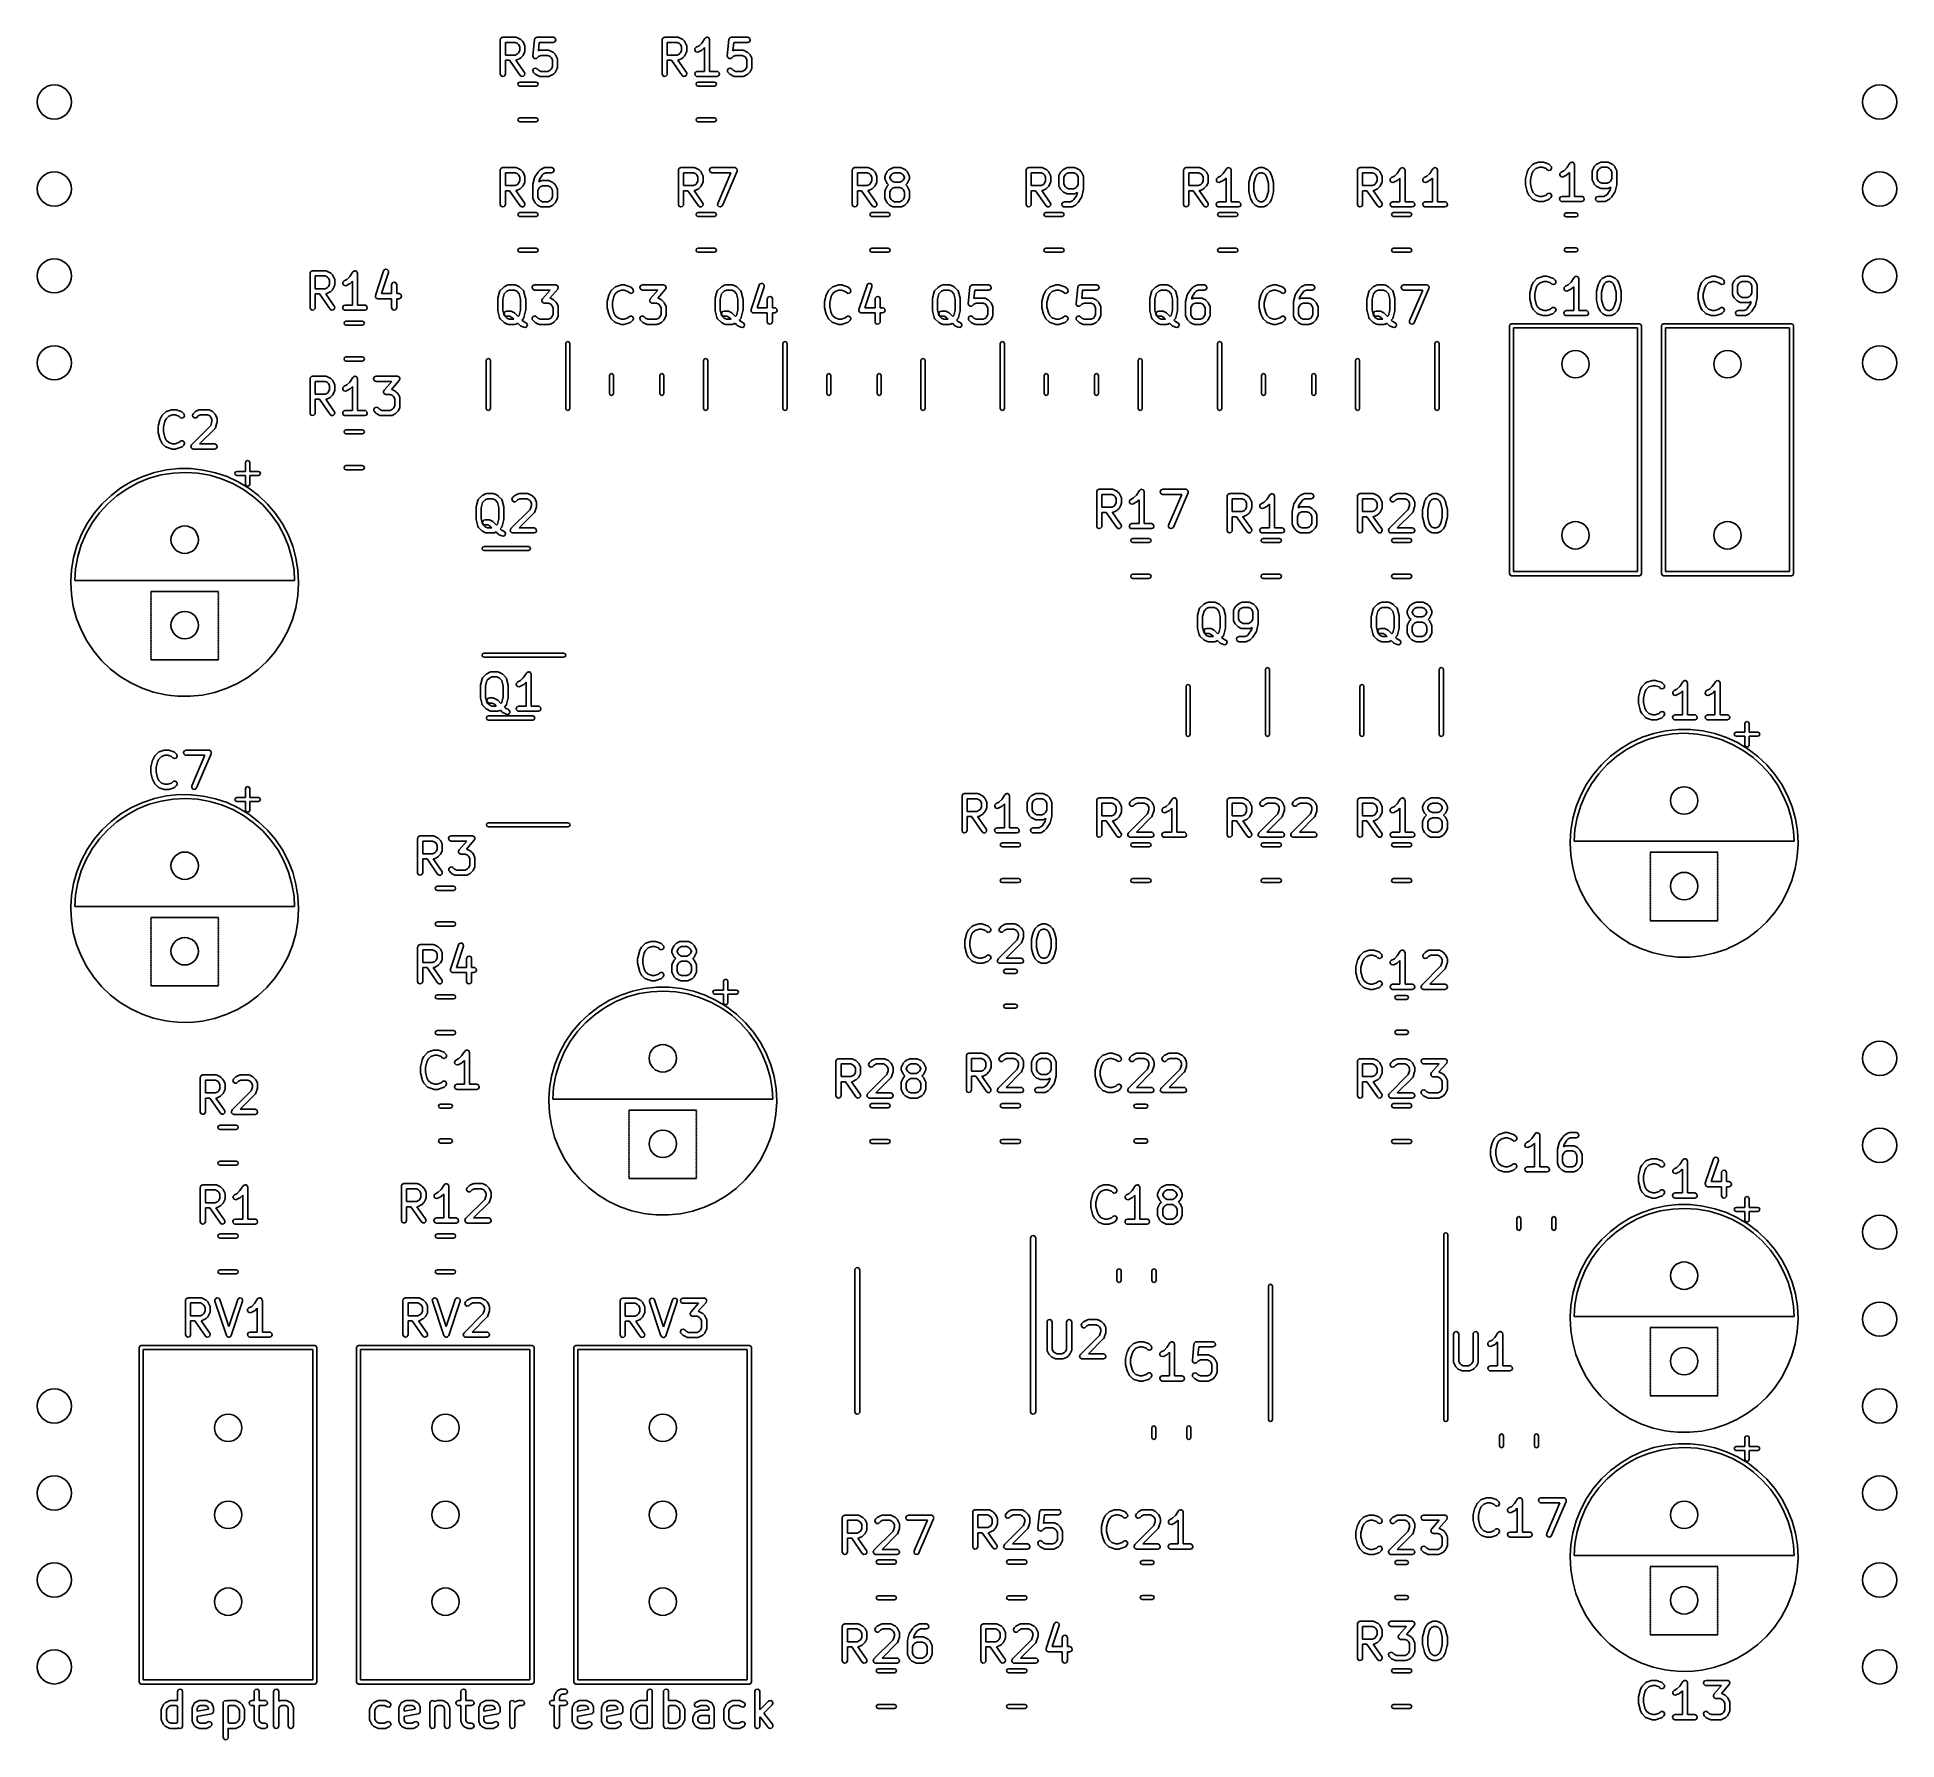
# Model space of a CAD drawing. Extents: x 122.1 to 176.4, y -124 to -74.3.
import ezdxf

# ---------------------------------------------------------------- set-up
doc = ezdxf.new("R2010")
doc.units = 0
doc.layers.add('BLACK', color=7, linetype='CONTINUOUS')

msp = doc.modelspace()

# ---------------------------------------------------------------- linework, layer by layer
at = {"layer": 'BLACK', "linetype": 'CONTINUOUS'}
for p, q in [((135.585, -74.3824), (135.587, -74.3726)), ((135.585, -75.3824), (135.585, -74.3824)), ((135.586, -74.3694), (135.588, -74.3665)), ((135.587, -74.3726), (135.586, -74.3694)), ((135.588, -74.3665), (135.589, -74.3567)), ((135.589, -74.3567), (135.602, -74.3418)), ((135.602, -74.3418), (135.612, -74.3249)), ((135.612, -74.3249), (135.618, -74.3226)), ((135.618, -74.3226), (135.622, -74.3174)), ((135.622, -74.3174), (135.642, -74.314)), ((135.642, -74.314), (135.66, -74.3074)), ((135.66, -74.3074), (136.041, -74.3074)), ((136.041, -74.3074), (136.067, -74.3119)), ((136.067, -74.3119), (136.07, -74.3148)), ((136.07, -74.3148), (136.074, -74.3153)), ((136.074, -74.3153), (136.17, -74.3629)), ((136.17, -74.3629), (136.188, -74.3763)), ((136.188, -74.3763), (136.189, -74.377)), ((136.189, -74.377), (136.237, -74.4246)), ((136.237, -74.4246), (136.25, -74.443)), ((136.25, -74.443), (136.251, -74.4441)), ((136.251, -74.4441), (136.298, -74.5393)), ((136.538, -74.8511), (136.585, -74.3749)), ((136.585, -74.3749), (136.586, -74.3711)), ((136.586, -74.3694), (136.588, -74.3667)), ((136.586, -74.3711), (136.586, -74.3694)), ((136.588, -74.3667), (136.592, -74.3498)), ((136.592, -74.3498), (136.604, -74.3387)), ((136.604, -74.3387), (136.612, -74.3249)), ((136.612, -74.3249), (136.622, -74.3213)), ((136.622, -74.3213), (136.629, -74.314)), ((136.629, -74.314), (136.645, -74.3128)), ((136.645, -74.3128), (136.66, -74.3074)), ((136.66, -74.3074), (137.136, -74.3074)), ((137.136, -74.3074), (137.162, -74.3119)), ((137.184, -74.4398), (137.136, -74.4574)), ((137.162, -74.3119), (137.201, -74.3449)), ((137.21, -74.3954), (137.184, -74.4398)), ((137.201, -74.3449), (137.21, -74.3954)), ((140.316, -74.3824), (140.317, -74.3726)), ((140.316, -75.3824), (140.316, -74.3824)), ((140.317, -74.3694), (140.319, -74.3665)), ((140.317, -74.3726), (140.317, -74.3694)), ((140.319, -74.3665), (140.32, -74.3567)), ((140.32, -74.3567), (140.333, -74.3418)), ((140.333, -74.3418), (140.343, -74.3249)), ((140.343, -74.3249), (140.349, -74.3226)), ((140.349, -74.3226), (140.353, -74.3174)), ((140.353, -74.3174), (140.372, -74.314)), ((140.372, -74.314), (140.391, -74.3074)), ((140.391, -74.3074), (140.772, -74.3074)), ((140.772, -74.3074), (140.797, -74.3119)), ((140.797, -74.3119), (140.801, -74.3148)), ((140.801, -74.3148), (140.805, -74.3153)), ((140.805, -74.3153), (140.9, -74.3629)), ((140.9, -74.3629), (140.918, -74.3763)), ((140.918, -74.3763), (140.92, -74.377)), ((140.92, -74.377), (140.968, -74.4246)), ((140.968, -74.4246), (140.98, -74.443)), ((140.98, -74.443), (140.982, -74.4441)), ((140.982, -74.4441), (141.029, -74.5393)), ((141.475, -74.4775), (141.566, -74.3408)), ((141.566, -74.3408), (141.584, -74.3219)), ((141.584, -74.3219), (141.589, -74.3207)), ((141.589, -74.3207), (141.591, -74.3174)), ((141.591, -74.3174), (141.613, -74.3136)), ((141.613, -74.3136), (141.634, -74.3075)), ((141.634, -74.3075), (141.638, -74.3093)), ((141.638, -74.3093), (141.642, -74.3085)), ((141.642, -74.3085), (141.661, -74.3194)), ((141.661, -74.3194), (141.681, -74.3281)), ((141.681, -74.3281), (141.683, -74.332)), ((141.683, -74.332), (141.686, -74.3342)), ((141.686, -74.3342), (141.694, -74.3546)), ((141.694, -74.3546), (141.703, -74.3741)), ((141.703, -74.3741), (141.702, -74.3783)), ((141.702, -74.3783), (141.704, -74.3824)), ((141.704, -74.3824), (141.704, -75.3074)), ((142.221, -74.8511), (142.268, -74.3749)), ((142.268, -74.3749), (142.27, -74.3711)), ((142.269, -74.3694), (142.271, -74.3667)), ((142.27, -74.3711), (142.269, -74.3694)), ((142.271, -74.3667), (142.276, -74.3498)), ((142.276, -74.3498), (142.287, -74.3387)), ((142.287, -74.3387), (142.295, -74.3249)), ((142.295, -74.3249), (142.305, -74.3213)), ((142.305, -74.3213), (142.312, -74.314)), ((142.312, -74.314), (142.328, -74.3128)), ((142.328, -74.3128), (142.343, -74.3074)), ((142.343, -74.3074), (142.819, -74.3074)), ((142.819, -74.3074), (142.845, -74.3119)), ((142.867, -74.4398), (142.819, -74.4574)), ((142.845, -74.3119), (142.884, -74.3449)), ((142.893, -74.3954), (142.867, -74.4398)), ((142.884, -74.3449), (142.893, -74.3954)), ((135.735, -74.4574), (135.735, -74.8312)), ((136.023, -74.4574), (135.735, -74.4574)), ((135.735, -74.8312), (136.023, -74.8312)), ((135.859, -74.9812), (135.735, -74.9812)), ((135.735, -74.9812), (135.735, -75.3824)), ((136.17, -75.4254), (135.859, -74.9812)), ((136.092, -74.4916), (136.023, -74.4574)), ((136.023, -74.8312), (136.092, -74.7969)), ((136.045, -74.9797), (136.042, -74.9808)), ((136.042, -74.9808), (136.293, -75.3394)), ((136.049, -74.9807), (136.045, -74.9797)), ((136.074, -74.9733), (136.049, -74.9807)), ((136.17, -74.9257), (136.074, -74.9733)), ((136.122, -74.522), (136.092, -74.4916)), ((136.092, -74.7969), (136.122, -74.7665)), ((136.156, -74.5906), (136.122, -74.522)), ((136.122, -74.7665), (136.156, -74.698)), ((136.156, -74.698), (136.156, -74.5906)), ((136.171, -74.9245), (136.17, -74.9257)), ((136.189, -74.9116), (136.171, -74.9245)), ((136.237, -74.864), (136.189, -74.9116)), ((136.251, -74.8445), (136.237, -74.8625)), ((136.237, -74.8625), (136.237, -74.864)), ((136.298, -74.7493), (136.251, -74.8445)), ((136.298, -74.5393), (136.306, -74.5643)), ((136.299, -74.7448), (136.298, -74.7493)), ((136.302, -74.7414), (136.299, -74.7448)), ((136.306, -74.7157), (136.302, -74.7414)), ((136.306, -74.5643), (136.305, -74.5686)), ((136.305, -74.5686), (136.306, -74.5729)), ((136.306, -74.5729), (136.306, -74.7157)), ((136.538, -74.8516), (136.538, -74.8511)), ((136.538, -74.852), (136.538, -74.8516)), ((136.544, -74.8764), (136.538, -74.852)), ((136.55, -74.9008), (136.544, -74.8764)), ((136.551, -74.9011), (136.55, -74.9008)), ((136.551, -74.9016), (136.551, -74.9011)), ((136.571, -74.916), (136.551, -74.9016)), ((136.592, -74.9308), (136.571, -74.916)), ((136.593, -74.931), (136.592, -74.9307)), ((136.592, -74.9307), (136.592, -74.9308)), ((136.618, -74.9288), (136.593, -74.931)), ((136.643, -74.9269), (136.618, -74.9288)), ((136.644, -74.9265), (136.643, -74.9266)), ((136.643, -74.9266), (136.643, -74.9269)), ((136.665, -74.9116), (136.644, -74.9265)), ((136.704, -74.8726), (136.665, -74.9116)), ((136.728, -74.4574), (136.703, -74.7056)), ((136.703, -74.7056), (136.722, -74.6963)), ((136.773, -74.8383), (136.704, -74.8726)), ((136.722, -74.6963), (136.747, -74.6888)), ((137.136, -74.4574), (136.728, -74.4574)), ((136.747, -74.6888), (136.751, -74.6899)), ((136.751, -74.6899), (136.755, -74.6883)), ((136.755, -74.6883), (136.993, -74.6883)), ((136.976, -74.8383), (136.773, -74.8383)), ((137.044, -74.8726), (136.976, -74.8383)), ((136.993, -74.6883), (137.019, -74.6929)), ((137.019, -74.6929), (137.022, -74.6957)), ((137.022, -74.6957), (137.027, -74.6963)), ((137.027, -74.6963), (137.122, -74.7439)), ((137.074, -74.903), (137.044, -74.8726)), ((137.109, -74.9715), (137.074, -74.903)), ((137.109, -75.1742), (137.109, -74.9715)), ((137.122, -74.7439), (137.14, -74.7572)), ((137.14, -74.7572), (137.142, -74.7579)), ((137.142, -74.7579), (137.189, -74.8055)), ((137.189, -74.8055), (137.202, -74.8239)), ((137.202, -74.8239), (137.203, -74.825)), ((137.203, -74.825), (137.251, -74.9203)), ((137.251, -74.9203), (137.258, -74.9452)), ((137.258, -74.9452), (137.257, -74.9496)), ((137.257, -74.9496), (137.259, -74.9538)), ((137.259, -74.9538), (137.259, -75.1919)), ((140.466, -74.4574), (140.466, -74.8312)), ((140.754, -74.4574), (140.466, -74.4574)), ((140.466, -74.8312), (140.754, -74.8312)), ((140.59, -74.9812), (140.466, -74.9812)), ((140.466, -74.9812), (140.466, -75.3824)), ((140.901, -75.4254), (140.59, -74.9812)), ((140.822, -74.4916), (140.754, -74.4574)), ((140.754, -74.8312), (140.822, -74.7969)), ((140.776, -74.9797), (140.773, -74.9808)), ((140.773, -74.9808), (141.024, -75.3394)), ((140.78, -74.9807), (140.776, -74.9797)), ((140.805, -74.9733), (140.78, -74.9807)), ((140.9, -74.9257), (140.805, -74.9733)), ((140.853, -74.522), (140.822, -74.4916)), ((140.822, -74.7969), (140.853, -74.7665)), ((140.887, -74.5906), (140.853, -74.522)), ((140.853, -74.7665), (140.887, -74.698)), ((140.887, -74.698), (140.887, -74.5906)), ((140.902, -74.9245), (140.9, -74.9257)), ((140.92, -74.9116), (140.902, -74.9245)), ((140.968, -74.864), (140.92, -74.9116)), ((140.982, -74.8445), (140.968, -74.8625)), ((140.968, -74.8625), (140.968, -74.864)), ((141.029, -74.7493), (140.982, -74.8445)), ((141.029, -74.5393), (141.037, -74.5643)), ((141.03, -74.7448), (141.029, -74.7493)), ((141.033, -74.7414), (141.03, -74.7448)), ((141.037, -74.7157), (141.033, -74.7414)), ((141.037, -74.5643), (141.036, -74.5686)), ((141.036, -74.5686), (141.037, -74.5729)), ((141.037, -74.5729), (141.037, -74.7157)), ((141.271, -74.6895), (141.274, -74.6383)), ((141.302, -74.7307), (141.271, -74.6895)), ((141.274, -74.6383), (141.31, -74.601)), ((141.352, -74.7426), (141.302, -74.7307)), ((141.31, -74.601), (141.394, -74.5588)), ((141.377, -74.7352), (141.352, -74.7426)), ((141.472, -74.6876), (141.377, -74.7352)), ((141.394, -74.5588), (141.475, -74.4775)), ((141.473, -74.6864), (141.472, -74.6876)), ((141.491, -74.6735), (141.473, -74.6864)), ((141.554, -74.6111), (141.491, -74.6735)), ((141.554, -75.3074), (141.554, -74.6111)), ((142.221, -74.8516), (142.221, -74.8511)), ((142.221, -74.852), (142.221, -74.8516)), ((142.227, -74.8764), (142.221, -74.852)), ((142.234, -74.9008), (142.227, -74.8764)), ((142.234, -74.9011), (142.234, -74.9008)), ((142.234, -74.9016), (142.234, -74.9011)), ((142.255, -74.916), (142.234, -74.9016)), ((142.275, -74.9308), (142.255, -74.916)), ((142.276, -74.9307), (142.275, -74.9308)), ((142.301, -74.9288), (142.276, -74.931)), ((142.276, -74.931), (142.276, -74.9307)), ((142.326, -74.9269), (142.301, -74.9288)), ((142.327, -74.9266), (142.326, -74.9269)), ((142.349, -74.9116), (142.327, -74.9265)), ((142.327, -74.9265), (142.327, -74.9266)), ((142.388, -74.8726), (142.349, -74.9116)), ((142.411, -74.4574), (142.386, -74.7056)), ((142.386, -74.7056), (142.405, -74.6963)), ((142.456, -74.8383), (142.388, -74.8726)), ((142.405, -74.6963), (142.43, -74.6888)), ((142.819, -74.4574), (142.411, -74.4574)), ((142.43, -74.6888), (142.434, -74.6899)), ((142.434, -74.6899), (142.438, -74.6883)), ((142.438, -74.6883), (142.676, -74.6883)), ((142.659, -74.8383), (142.456, -74.8383)), ((142.727, -74.8726), (142.659, -74.8383)), ((142.676, -74.6883), (142.702, -74.6929)), ((142.702, -74.6929), (142.706, -74.6957)), ((142.706, -74.6957), (142.71, -74.6963)), ((142.71, -74.6963), (142.805, -74.7439)), ((142.758, -74.903), (142.727, -74.8726)), ((142.792, -74.9715), (142.758, -74.903)), ((142.792, -75.1742), (142.792, -74.9715)), ((142.805, -74.7439), (142.823, -74.7572)), ((142.823, -74.7572), (142.825, -74.7579)), ((142.825, -74.7579), (142.872, -74.8055)), ((142.872, -74.8055), (142.885, -74.8239)), ((142.885, -74.8239), (142.886, -74.825)), ((142.886, -74.825), (142.934, -74.9203)), ((142.934, -74.9203), (142.941, -74.9452)), ((142.941, -74.9452), (142.94, -74.9496)), ((142.94, -74.9496), (142.942, -74.9538)), ((142.942, -74.9538), (142.942, -75.1919)), ((135.602, -75.4306), (135.585, -75.3824)), ((135.647, -75.4562), (135.602, -75.4306)), ((135.697, -75.4473), (135.647, -75.4562)), ((135.73, -75.408), (135.697, -75.4473)), ((135.735, -75.3824), (135.73, -75.408)), ((136.212, -75.4548), (136.17, -75.4254)), ((136.263, -75.4504), (136.212, -75.4548)), ((136.299, -75.4141), (136.263, -75.4504)), ((136.293, -75.3394), (136.304, -75.363)), ((136.304, -75.363), (136.299, -75.4141)), ((136.54, -75.2677), (136.569, -75.2257)), ((136.544, -75.3188), (136.54, -75.2677)), ((136.559, -75.3402), (136.544, -75.3188)), ((136.607, -75.3878), (136.559, -75.3402)), ((136.569, -75.2257), (136.619, -75.2124)), ((136.608, -75.3885), (136.607, -75.3878)), ((136.626, -75.4018), (136.608, -75.3885)), ((136.619, -75.2124), (136.665, -75.2341)), ((136.722, -75.4495), (136.626, -75.4018)), ((136.665, -75.2341), (136.704, -75.2731)), ((136.704, -75.2731), (136.773, -75.3074)), ((136.726, -75.45), (136.722, -75.4495)), ((136.729, -75.4529), (136.726, -75.45)), ((136.755, -75.4574), (136.729, -75.4529)), ((136.993, -75.4574), (136.755, -75.4574)), ((136.773, -75.3074), (136.976, -75.3074)), ((136.976, -75.3074), (137.044, -75.2731)), ((136.997, -75.4558), (136.993, -75.4574)), ((137.002, -75.4569), (136.997, -75.4558)), ((137.027, -75.4495), (137.002, -75.4569)), ((137.122, -75.4018), (137.027, -75.4495)), ((137.044, -75.2731), (137.074, -75.2427)), ((137.074, -75.2427), (137.109, -75.1742)), ((137.123, -75.4007), (137.122, -75.4018)), ((137.142, -75.3878), (137.123, -75.4007)), ((137.189, -75.3402), (137.142, -75.3878)), ((137.19, -75.3387), (137.189, -75.3402)), ((137.203, -75.3207), (137.19, -75.3387)), ((137.251, -75.2254), (137.203, -75.3207)), ((137.254, -75.2176), (137.251, -75.221)), ((137.251, -75.221), (137.251, -75.2254)), ((137.259, -75.1919), (137.254, -75.2176)), ((140.333, -75.4306), (140.316, -75.3824)), ((140.378, -75.4562), (140.333, -75.4306)), ((140.428, -75.4473), (140.378, -75.4562)), ((140.461, -75.408), (140.428, -75.4473)), ((140.466, -75.3824), (140.461, -75.408)), ((140.943, -75.4548), (140.901, -75.4254)), ((140.994, -75.4504), (140.943, -75.4548)), ((141.03, -75.4141), (140.994, -75.4504)), ((141.024, -75.3394), (141.035, -75.363)), ((141.035, -75.363), (141.03, -75.4141)), ((141.269, -75.3694), (141.295, -75.3249)), ((141.278, -75.4199), (141.269, -75.3694)), ((141.317, -75.4529), (141.278, -75.4199)), ((141.295, -75.3249), (141.343, -75.3074)), ((141.343, -75.4574), (141.317, -75.4529)), ((141.343, -75.3074), (141.554, -75.3074)), ((141.915, -75.4574), (141.343, -75.4574)), ((141.704, -75.3074), (141.915, -75.3074)), ((141.915, -75.3074), (141.94, -75.3119)), ((141.963, -75.4398), (141.915, -75.4574)), ((141.94, -75.3119), (141.979, -75.3449)), ((141.988, -75.3954), (141.963, -75.4398)), ((141.979, -75.3449), (141.988, -75.3954)), ((142.223, -75.2677), (142.252, -75.2257)), ((142.228, -75.3188), (142.223, -75.2677)), ((142.242, -75.3402), (142.228, -75.3188)), ((142.29, -75.3878), (142.242, -75.3402)), ((142.252, -75.2257), (142.302, -75.2124)), ((142.292, -75.3885), (142.29, -75.3878)), ((142.31, -75.4018), (142.292, -75.3885)), ((142.302, -75.2124), (142.349, -75.2341)), ((142.405, -75.4495), (142.31, -75.4018)), ((142.349, -75.2341), (142.388, -75.2731)), ((142.388, -75.2731), (142.456, -75.3074)), ((142.409, -75.45), (142.405, -75.4495)), ((142.413, -75.4529), (142.409, -75.45)), ((142.438, -75.4574), (142.413, -75.4529)), ((142.676, -75.4574), (142.438, -75.4574)), ((142.456, -75.3074), (142.659, -75.3074)), ((142.659, -75.3074), (142.727, -75.2731)), ((142.681, -75.4558), (142.676, -75.4574)), ((142.685, -75.4569), (142.681, -75.4558)), ((142.71, -75.4495), (142.685, -75.4569)), ((142.805, -75.4018), (142.71, -75.4495)), ((142.727, -75.2731), (142.758, -75.2427)), ((142.758, -75.2427), (142.792, -75.1742)), ((142.806, -75.4007), (142.805, -75.4018)), ((142.825, -75.3878), (142.806, -75.4007)), ((142.872, -75.3402), (142.825, -75.3878)), ((142.873, -75.3387), (142.872, -75.3402)), ((142.886, -75.3207), (142.873, -75.3387)), ((142.934, -75.2254), (142.886, -75.3207)), ((142.937, -75.2176), (142.934, -75.221)), ((142.934, -75.221), (142.934, -75.2254)), ((142.942, -75.1919), (142.937, -75.2176)), ((136.101, -75.6775), (136.118, -75.6351)), ((136.118, -75.7199), (136.101, -75.6775)), ((136.118, -75.6351), (136.161, -75.6175)), ((136.161, -75.7375), (136.118, -75.7199)), ((136.161, -75.6175), (136.635, -75.6175)), ((136.635, -75.7375), (136.161, -75.7375)), ((136.635, -75.6175), (136.678, -75.6351)), ((136.678, -75.7199), (136.635, -75.7375)), ((136.678, -75.6351), (136.695, -75.6775)), ((136.695, -75.6775), (136.678, -75.7199)), ((141.308, -75.6775), (141.325, -75.6351)), ((141.325, -75.7199), (141.308, -75.6775)), ((141.325, -75.6351), (141.368, -75.6175)), ((141.368, -75.7375), (141.325, -75.7199)), ((141.368, -75.6175), (141.842, -75.6175)), ((141.842, -75.7375), (141.368, -75.7375)), ((141.842, -75.6175), (141.885, -75.6351)), ((141.885, -75.7199), (141.842, -75.7375)), ((141.885, -75.6351), (141.902, -75.6775)), ((141.902, -75.6775), (141.885, -75.7199)), ((136.101, -76.7225), (136.118, -76.6801)), ((136.118, -76.7649), (136.101, -76.7225)), ((136.118, -76.6801), (136.161, -76.6625)), ((136.161, -76.7825), (136.118, -76.7649)), ((136.161, -76.6625), (136.635, -76.6625)), ((136.635, -76.7825), (136.161, -76.7825)), ((136.635, -76.6625), (136.678, -76.6801)), ((136.678, -76.7649), (136.635, -76.7825)), ((136.678, -76.6801), (136.695, -76.7225)), ((136.695, -76.7225), (136.678, -76.7649)), ((141.308, -76.7225), (141.325, -76.6801)), ((141.325, -76.7649), (141.308, -76.7225)), ((141.325, -76.6801), (141.368, -76.6625)), ((141.368, -76.7825), (141.325, -76.7649)), ((141.368, -76.6625), (141.842, -76.6625)), ((141.842, -76.7825), (141.368, -76.7825)), ((141.842, -76.6625), (141.885, -76.6801)), ((141.885, -76.7649), (141.842, -76.7825)), ((141.885, -76.6801), (141.902, -76.7225)), ((141.902, -76.7225), (141.885, -76.7649)), ((135.585, -78.1924), (135.587, -78.1826)), ((135.585, -79.1924), (135.585, -78.1924)), ((135.586, -78.1794), (135.588, -78.1765)), ((135.587, -78.1826), (135.586, -78.1794)), ((135.588, -78.1765), (135.589, -78.1667)), ((135.589, -78.1667), (135.602, -78.1518)), ((135.602, -78.1518), (135.612, -78.1349)), ((135.612, -78.1349), (135.618, -78.1326)), ((135.618, -78.1326), (135.622, -78.1274)), ((135.622, -78.1274), (135.642, -78.124)), ((135.642, -78.124), (135.66, -78.1174)), ((135.66, -78.1174), (136.041, -78.1174)), ((136.041, -78.1174), (136.067, -78.1219)), ((136.067, -78.1219), (136.07, -78.1248)), ((136.07, -78.1248), (136.074, -78.1253)), ((136.074, -78.1253), (136.17, -78.1729)), ((136.17, -78.1729), (136.188, -78.1863)), ((136.188, -78.1863), (136.189, -78.187)), ((136.189, -78.187), (136.237, -78.2346)), ((136.237, -78.2346), (136.25, -78.253)), ((136.597, -78.3889), (136.693, -78.246)), ((136.693, -78.246), (136.701, -78.2378)), ((136.701, -78.2378), (136.702, -78.2346)), ((136.702, -78.2346), (136.75, -78.187)), ((136.75, -78.187), (136.768, -78.1741)), ((136.768, -78.1741), (136.769, -78.1729)), ((136.769, -78.1729), (136.864, -78.1253)), ((136.864, -78.1253), (136.889, -78.1179)), ((136.889, -78.1179), (136.894, -78.1189)), ((136.894, -78.1189), (136.898, -78.1174)), ((136.898, -78.1174), (137.088, -78.1174)), ((137.088, -78.1174), (137.114, -78.1219)), ((137.114, -78.1219), (137.153, -78.1549)), ((137.162, -78.2054), (137.137, -78.2498)), ((137.153, -78.1549), (137.162, -78.2054)), ((140.792, -78.1924), (140.794, -78.1826)), ((140.792, -79.1924), (140.792, -78.1924)), ((140.793, -78.1794), (140.795, -78.1765)), ((140.794, -78.1826), (140.793, -78.1794)), ((140.795, -78.1765), (140.796, -78.1667)), ((140.796, -78.1667), (140.809, -78.1518)), ((140.809, -78.1518), (140.819, -78.1349)), ((140.819, -78.1349), (140.825, -78.1326)), ((140.825, -78.1326), (140.829, -78.1274)), ((140.829, -78.1274), (140.849, -78.124)), ((140.849, -78.124), (140.867, -78.1174)), ((140.867, -78.1174), (141.248, -78.1174)), ((141.248, -78.1174), (141.274, -78.1219)), ((141.274, -78.1219), (141.277, -78.1248)), ((141.277, -78.1248), (141.281, -78.1253)), ((141.281, -78.1253), (141.377, -78.1729)), ((141.377, -78.1729), (141.395, -78.1863)), ((141.395, -78.1863), (141.396, -78.187)), ((141.396, -78.187), (141.444, -78.2346)), ((141.444, -78.2346), (141.457, -78.253)), ((141.698, -78.1794), (141.723, -78.1349)), ((141.707, -78.2299), (141.698, -78.1794)), ((141.746, -78.2629), (141.707, -78.2299)), ((141.723, -78.1349), (141.772, -78.1174)), ((141.772, -78.1174), (142.438, -78.1174)), ((142.507, -78.2219), (142.079, -79.2219)), ((142.438, -78.1174), (142.464, -78.1219)), ((142.464, -78.1219), (142.471, -78.1276)), ((142.471, -78.1276), (142.479, -78.1296)), ((142.479, -78.1296), (142.49, -78.1436)), ((142.49, -78.1436), (142.503, -78.1549)), ((142.503, -78.1549), (142.505, -78.1636)), ((142.505, -78.1636), (142.51, -78.1707)), ((142.508, -78.2131), (142.507, -78.2219)), ((142.512, -78.2054), (142.508, -78.2131)), ((142.51, -78.1707), (142.509, -78.1882)), ((142.509, -78.1882), (142.512, -78.2054)), ((145.872, -78.1924), (145.874, -78.1826)), ((145.872, -79.1924), (145.872, -78.1924)), ((145.873, -78.1794), (145.875, -78.1765)), ((145.874, -78.1826), (145.873, -78.1794)), ((145.875, -78.1765), (145.876, -78.1667)), ((145.876, -78.1667), (145.889, -78.1518)), ((145.889, -78.1518), (145.899, -78.1349)), ((145.899, -78.1349), (145.905, -78.1326)), ((145.905, -78.1326), (145.909, -78.1274)), ((145.909, -78.1274), (145.929, -78.124)), ((145.929, -78.124), (145.947, -78.1174)), ((145.947, -78.1174), (146.328, -78.1174)), ((146.328, -78.1174), (146.354, -78.1219)), ((146.354, -78.1219), (146.357, -78.1248)), ((146.357, -78.1248), (146.361, -78.1253)), ((146.361, -78.1253), (146.457, -78.1729)), ((146.457, -78.1729), (146.475, -78.1863)), ((146.475, -78.1863), (146.476, -78.187)), ((146.476, -78.187), (146.524, -78.2346)), ((146.524, -78.2346), (146.537, -78.253)), ((146.88, -78.2541), (146.893, -78.2361)), ((146.893, -78.2361), (146.894, -78.2346)), ((146.894, -78.2346), (146.941, -78.187)), ((146.941, -78.187), (146.96, -78.1741)), ((146.96, -78.1741), (146.961, -78.1729)), ((146.961, -78.1729), (147.056, -78.1253)), ((147.056, -78.1253), (147.081, -78.1179)), ((147.081, -78.1179), (147.086, -78.1189)), ((147.086, -78.1189), (147.09, -78.1174)), ((147.09, -78.1174), (147.28, -78.1174)), ((147.28, -78.1174), (147.306, -78.1219)), ((147.306, -78.1219), (147.309, -78.1248)), ((147.309, -78.1248), (147.314, -78.1253)), ((147.314, -78.1253), (147.409, -78.1729)), ((147.409, -78.1729), (147.427, -78.1863)), ((147.427, -78.1863), (147.429, -78.187)), ((147.429, -78.187), (147.476, -78.2346)), ((147.476, -78.2346), (147.489, -78.253)), ((150.952, -78.1924), (150.954, -78.1826)), ((150.952, -79.1924), (150.952, -78.1924)), ((150.953, -78.1794), (150.955, -78.1765)), ((150.954, -78.1826), (150.953, -78.1794)), ((150.955, -78.1765), (150.956, -78.1667)), ((150.956, -78.1667), (150.969, -78.1518)), ((150.969, -78.1518), (150.979, -78.1349)), ((150.979, -78.1349), (150.985, -78.1326)), ((150.985, -78.1326), (150.989, -78.1274)), ((150.989, -78.1274), (151.009, -78.124)), ((151.009, -78.124), (151.027, -78.1174)), ((151.027, -78.1174), (151.408, -78.1174)), ((151.408, -78.1174), (151.434, -78.1219)), ((151.434, -78.1219), (151.437, -78.1248)), ((151.437, -78.1248), (151.441, -78.1253)), ((151.441, -78.1253), (151.537, -78.1729)), ((151.537, -78.1729), (151.555, -78.1863)), ((151.555, -78.1863), (151.556, -78.187)), ((151.556, -78.187), (151.604, -78.2346)), ((151.604, -78.2346), (151.617, -78.253)), ((151.96, -78.2541), (151.973, -78.2361)), ((151.973, -78.2361), (151.974, -78.2346)), ((151.974, -78.2346), (152.021, -78.187)), ((152.021, -78.187), (152.04, -78.1741)), ((152.04, -78.1741), (152.041, -78.1729)), ((152.041, -78.1729), (152.136, -78.1253)), ((152.136, -78.1253), (152.161, -78.1179)), ((152.161, -78.1179), (152.166, -78.1189)), ((152.166, -78.1189), (152.17, -78.1174)), ((152.17, -78.1174), (152.36, -78.1174)), ((152.36, -78.1174), (152.386, -78.1219)), ((152.386, -78.1219), (152.389, -78.1248)), ((152.389, -78.1248), (152.394, -78.1253)), ((152.394, -78.1253), (152.489, -78.1729)), ((152.489, -78.1729), (152.507, -78.1863)), ((152.507, -78.1863), (152.509, -78.187)), ((152.509, -78.187), (152.556, -78.2346)), ((152.556, -78.2346), (152.569, -78.253)), ((155.556, -78.1924), (155.557, -78.1826)), ((155.556, -79.1924), (155.556, -78.1924)), ((155.557, -78.1794), (155.559, -78.1765)), ((155.557, -78.1826), (155.557, -78.1794)), ((155.559, -78.1765), (155.56, -78.1667)), ((155.56, -78.1667), (155.573, -78.1518)), ((155.573, -78.1518), (155.583, -78.1349)), ((155.583, -78.1349), (155.589, -78.1326)), ((155.589, -78.1326), (155.593, -78.1274)), ((155.593, -78.1274), (155.612, -78.124)), ((155.612, -78.124), (155.631, -78.1174)), ((155.631, -78.1174), (156.012, -78.1174)), ((156.012, -78.1174), (156.037, -78.1219)), ((156.037, -78.1219), (156.041, -78.1248)), ((156.041, -78.1248), (156.045, -78.1253)), ((156.045, -78.1253), (156.14, -78.1729)), ((156.14, -78.1729), (156.158, -78.1863)), ((156.158, -78.1863), (156.16, -78.187)), ((156.16, -78.187), (156.208, -78.2346)), ((156.208, -78.2346), (156.22, -78.253)), ((156.715, -78.2875), (156.806, -78.1508)), ((156.806, -78.1508), (156.824, -78.1319)), ((156.824, -78.1319), (156.829, -78.1307)), ((156.829, -78.1307), (156.831, -78.1274)), ((156.831, -78.1274), (156.853, -78.1236)), ((156.853, -78.1236), (156.874, -78.1175)), ((156.874, -78.1175), (156.878, -78.1193)), ((156.878, -78.1193), (156.882, -78.1185)), ((156.882, -78.1185), (156.901, -78.1294)), ((156.901, -78.1294), (156.921, -78.1381)), ((156.921, -78.1381), (156.923, -78.142)), ((156.923, -78.142), (156.926, -78.1442)), ((156.926, -78.1442), (156.934, -78.1646)), ((156.934, -78.1646), (156.943, -78.1841)), ((156.943, -78.1841), (156.942, -78.1883)), ((156.942, -78.1883), (156.944, -78.1924)), ((156.944, -78.1924), (156.944, -79.1174)), ((157.564, -78.2541), (157.577, -78.2361)), ((157.577, -78.2361), (157.578, -78.2346)), ((157.578, -78.2346), (157.625, -78.187)), ((157.625, -78.187), (157.644, -78.1741)), ((157.644, -78.1741), (157.645, -78.1729)), ((157.645, -78.1729), (157.74, -78.1253)), ((157.74, -78.1253), (157.765, -78.1179)), ((157.765, -78.1179), (157.769, -78.1189)), ((157.769, -78.1189), (157.774, -78.1174)), ((157.774, -78.1174), (157.869, -78.1174)), ((157.869, -78.1174), (157.894, -78.1219)), ((157.894, -78.1219), (157.898, -78.1248)), ((157.898, -78.1248), (157.902, -78.1253)), ((157.902, -78.1253), (157.998, -78.1729)), ((157.998, -78.1729), (158.016, -78.1863)), ((158.016, -78.1863), (158.017, -78.187)), ((158.017, -78.187), (158.065, -78.2346)), ((158.065, -78.2346), (158.078, -78.253)), ((160.636, -78.1924), (160.637, -78.1826)), ((160.636, -79.1924), (160.636, -78.1924)), ((160.637, -78.1794), (160.639, -78.1765)), ((160.637, -78.1826), (160.637, -78.1794)), ((160.639, -78.1765), (160.64, -78.1667)), ((160.64, -78.1667), (160.653, -78.1518)), ((160.653, -78.1518), (160.663, -78.1349)), ((160.663, -78.1349), (160.669, -78.1326)), ((160.669, -78.1326), (160.673, -78.1274)), ((160.673, -78.1274), (160.692, -78.124)), ((160.692, -78.124), (160.711, -78.1174)), ((160.711, -78.1174), (161.092, -78.1174)), ((161.092, -78.1174), (161.117, -78.1219)), ((161.117, -78.1219), (161.121, -78.1248)), ((161.121, -78.1248), (161.125, -78.1253)), ((161.125, -78.1253), (161.22, -78.1729)), ((161.22, -78.1729), (161.238, -78.1863)), ((161.238, -78.1863), (161.24, -78.187)), ((161.24, -78.187), (161.288, -78.2346)), ((161.288, -78.2346), (161.3, -78.253)), ((161.795, -78.2875), (161.886, -78.1508)), ((161.886, -78.1508), (161.904, -78.1319)), ((161.904, -78.1319), (161.909, -78.1307)), ((161.909, -78.1307), (161.911, -78.1274)), ((161.911, -78.1274), (161.933, -78.1236)), ((161.933, -78.1236), (161.954, -78.1175)), ((161.954, -78.1175), (161.958, -78.1193)), ((161.958, -78.1193), (161.962, -78.1185)), ((161.962, -78.1185), (161.981, -78.1294)), ((161.981, -78.1294), (162.001, -78.1381)), ((162.001, -78.1381), (162.003, -78.142)), ((162.003, -78.142), (162.006, -78.1442)), ((162.006, -78.1442), (162.014, -78.1646)), ((162.014, -78.1646), (162.023, -78.1841)), ((162.023, -78.1841), (162.022, -78.1883)), ((162.022, -78.1883), (162.024, -78.1924)), ((162.024, -78.1924), (162.024, -79.1174)), ((162.748, -78.2875), (162.839, -78.1508)), ((162.839, -78.1508), (162.857, -78.1319)), ((162.857, -78.1319), (162.861, -78.1307)), ((162.861, -78.1307), (162.864, -78.1274)), ((162.864, -78.1274), (162.885, -78.1236)), ((162.885, -78.1236), (162.906, -78.1175)), ((162.906, -78.1175), (162.91, -78.1193)), ((162.91, -78.1193), (162.914, -78.1185)), ((162.914, -78.1185), (162.933, -78.1294)), ((162.933, -78.1294), (162.953, -78.1381)), ((162.953, -78.1381), (162.955, -78.142)), ((162.955, -78.142), (162.959, -78.1442)), ((162.959, -78.1442), (162.966, -78.1646)), ((162.966, -78.1646), (162.976, -78.1841)), ((162.976, -78.1841), (162.975, -78.1883)), ((162.975, -78.1883), (162.976, -78.1924)), ((162.976, -78.1924), (162.976, -79.1174)), ((165.591, -78.2523), (165.596, -78.2405)), ((165.596, -78.2405), (165.597, -78.2369)), ((165.597, -78.2369), (165.644, -78.1417)), ((165.644, -78.1417), (165.658, -78.1237)), ((165.658, -78.1222), (165.754, -78.027)), ((165.658, -78.1237), (165.658, -78.1222)), ((165.773, -78.2197), (165.734, -78.2967)), ((165.754, -78.027), (165.775, -78.012)), ((165.847, -78.1456), (165.773, -78.2197)), ((165.775, -78.012), (165.779, -78.0116)), ((165.779, -78.0116), (165.783, -78.0088)), ((165.783, -78.0088), (165.926, -77.9612)), ((165.962, -78.1074), (165.847, -78.1456)), ((165.926, -77.9612), (165.948, -77.9579)), ((165.948, -77.9579), (165.949, -77.9574)), ((165.949, -77.9574), (166.045, -77.9574)), ((166.032, -78.1074), (165.962, -78.1074)), ((166.147, -78.1456), (166.032, -78.1074)), ((166.045, -77.9574), (166.067, -77.9613)), ((166.067, -77.9613), (166.068, -77.9612)), ((166.068, -77.9612), (166.211, -78.0088)), ((166.182, -78.1807), (166.147, -78.1456)), ((166.229, -78.2023), (166.182, -78.1807)), ((166.211, -78.0088), (166.234, -78.0213)), ((166.278, -78.1891), (166.229, -78.2023)), ((166.234, -78.0213), (166.236, -78.0251)), ((166.236, -78.0251), (166.241, -78.027)), ((166.241, -78.027), (166.288, -78.0746)), ((166.308, -78.147), (166.278, -78.1891)), ((166.288, -78.0746), (166.303, -78.0959)), ((166.303, -78.0959), (166.308, -78.147)), ((166.583, -78.251), (166.667, -78.2088)), ((166.667, -78.2088), (166.748, -78.1275)), ((166.748, -78.1275), (166.839, -77.9908)), ((166.839, -77.9908), (166.857, -77.9719)), ((166.857, -77.9719), (166.862, -77.9707)), ((166.862, -77.9707), (166.864, -77.9674)), ((166.864, -77.9674), (166.886, -77.9636)), ((166.886, -77.9636), (166.907, -77.9575)), ((166.907, -77.9575), (166.911, -77.9593)), ((166.911, -77.9593), (166.915, -77.9585)), ((166.915, -77.9585), (166.934, -77.9694)), ((166.934, -77.9694), (166.954, -77.9781)), ((166.954, -77.9781), (166.956, -77.982)), ((166.956, -77.982), (166.959, -77.9842)), ((166.959, -77.9842), (166.967, -78.0046)), ((166.967, -78.0046), (166.976, -78.0241)), ((166.976, -78.0241), (166.975, -78.0283)), ((166.975, -78.0283), (166.977, -78.0324)), ((166.977, -78.0324), (166.977, -78.9574)), ((167.493, -78.2229), (167.498, -78.1972)), ((167.493, -78.461), (167.493, -78.2229)), ((167.498, -78.1972), (167.501, -78.1938)), ((167.501, -78.1893), (167.549, -78.0941)), ((167.501, -78.1938), (167.501, -78.1893)), ((167.549, -78.0941), (167.562, -78.0761)), ((167.562, -78.0761), (167.563, -78.0746)), ((167.563, -78.0746), (167.611, -78.027)), ((167.611, -78.027), (167.629, -78.0141)), ((167.629, -78.0141), (167.63, -78.0129)), ((167.63, -78.0129), (167.725, -77.9653)), ((167.678, -78.172), (167.643, -78.2406)), ((167.643, -78.2406), (167.643, -78.4432)), ((167.708, -78.1416), (167.678, -78.172)), ((167.777, -78.1074), (167.708, -78.1416)), ((167.725, -77.9653), (167.75, -77.9579)), ((167.75, -77.9579), (167.755, -77.9589)), ((167.755, -77.9589), (167.759, -77.9574)), ((167.759, -77.9574), (167.949, -77.9574)), ((167.932, -78.1074), (167.777, -78.1074)), ((168, -78.1416), (167.932, -78.1074)), ((167.949, -77.9574), (167.975, -77.9619)), ((167.975, -77.9619), (167.979, -77.9648)), ((167.979, -77.9648), (167.983, -77.9653)), ((167.983, -77.9653), (168.078, -78.0129)), ((168.031, -78.172), (168, -78.1416)), ((168.065, -78.2406), (168.031, -78.172)), ((168.065, -78.4432), (168.065, -78.2406)), ((168.078, -78.0129), (168.096, -78.0263)), ((168.096, -78.0263), (168.098, -78.027)), ((168.098, -78.027), (168.145, -78.0746)), ((168.145, -78.0746), (168.158, -78.093)), ((168.158, -78.093), (168.159, -78.0941)), ((168.159, -78.0941), (168.207, -78.1893)), ((168.207, -78.1893), (168.214, -78.2143)), ((168.214, -78.2143), (168.213, -78.2186)), ((168.213, -78.2186), (168.215, -78.2229)), ((168.215, -78.2229), (168.215, -78.6038)), ((135.735, -78.2674), (135.735, -78.6412)), ((136.023, -78.2674), (135.735, -78.2674)), ((135.735, -78.6412), (136.023, -78.6412)), ((135.859, -78.7912), (135.735, -78.7912)), ((135.735, -78.7912), (135.735, -79.1924)), ((136.17, -79.2354), (135.859, -78.7912)), ((136.092, -78.3016), (136.023, -78.2674)), ((136.023, -78.6412), (136.092, -78.6069)), ((136.045, -78.7897), (136.042, -78.7908)), ((136.042, -78.7908), (136.293, -79.1494)), ((136.049, -78.7907), (136.045, -78.7897)), ((136.074, -78.7833), (136.049, -78.7907)), ((136.17, -78.7357), (136.074, -78.7833)), ((136.122, -78.332), (136.092, -78.3016)), ((136.092, -78.6069), (136.122, -78.5765)), ((136.156, -78.4006), (136.122, -78.332)), ((136.122, -78.5765), (136.156, -78.508)), ((136.156, -78.508), (136.156, -78.4006)), ((136.171, -78.7345), (136.17, -78.7357)), ((136.189, -78.7216), (136.171, -78.7345)), ((136.237, -78.674), (136.189, -78.7216)), ((136.251, -78.6545), (136.237, -78.6725)), ((136.237, -78.6725), (136.237, -78.674)), ((136.25, -78.253), (136.251, -78.2541)), ((136.251, -78.2541), (136.298, -78.3493)), ((136.298, -78.5593), (136.251, -78.6545)), ((136.298, -78.3493), (136.306, -78.3743)), ((136.299, -78.5548), (136.298, -78.5593)), ((136.302, -78.5514), (136.299, -78.5548)), ((136.306, -78.5257), (136.302, -78.5514)), ((136.306, -78.3743), (136.305, -78.3786)), ((136.305, -78.3786), (136.306, -78.3829)), ((136.306, -78.3829), (136.306, -78.5257)), ((136.537, -78.621), (136.54, -78.6062)), ((136.537, -79.0019), (136.537, -78.621)), ((136.54, -78.6028), (136.587, -78.4123)), ((136.54, -78.6062), (136.54, -78.6028)), ((136.587, -78.4123), (136.597, -78.3893)), ((136.597, -78.3893), (136.597, -78.3889)), ((136.722, -78.713), (136.687, -78.7815)), ((136.687, -78.7815), (136.687, -78.9842)), ((136.73, -78.4613), (136.711, -78.5354)), ((136.711, -78.5354), (136.769, -78.5063)), ((136.752, -78.6826), (136.722, -78.713)), ((136.813, -78.3354), (136.73, -78.4613)), ((136.82, -78.6483), (136.752, -78.6826)), ((136.769, -78.5063), (136.794, -78.4988)), ((136.794, -78.4988), (136.799, -78.4999)), ((136.799, -78.4999), (136.803, -78.4983)), ((136.803, -78.4983), (136.993, -78.4983)), ((136.847, -78.3016), (136.813, -78.3354)), ((136.976, -78.6483), (136.82, -78.6483)), ((136.916, -78.2674), (136.847, -78.3016)), ((137.088, -78.2674), (136.916, -78.2674)), ((137.044, -78.6826), (136.976, -78.6483)), ((136.993, -78.4983), (137.019, -78.5029)), ((137.019, -78.5029), (137.022, -78.5057)), ((137.022, -78.5057), (137.027, -78.5063)), ((137.027, -78.5063), (137.122, -78.5539)), ((137.074, -78.713), (137.044, -78.6826)), ((137.109, -78.7815), (137.074, -78.713)), ((137.137, -78.2498), (137.088, -78.2674)), ((137.109, -78.9842), (137.109, -78.7815)), ((137.122, -78.5539), (137.14, -78.5672)), ((137.14, -78.5672), (137.142, -78.5679)), ((137.142, -78.5679), (137.189, -78.6155)), ((137.189, -78.6155), (137.202, -78.6339)), ((137.202, -78.6339), (137.203, -78.635)), ((137.203, -78.635), (137.251, -78.7303)), ((137.251, -78.7303), (137.258, -78.7552)), ((137.258, -78.7552), (137.257, -78.7596)), ((137.257, -78.7596), (137.259, -78.7638)), ((137.259, -78.7638), (137.259, -79.0019)), ((140.942, -78.2674), (140.942, -78.6412)), ((141.23, -78.2674), (140.942, -78.2674)), ((140.942, -78.6412), (141.23, -78.6412)), ((141.066, -78.7912), (140.942, -78.7912)), ((140.942, -78.7912), (140.942, -79.1924)), ((141.377, -79.2354), (141.066, -78.7912)), ((141.299, -78.3016), (141.23, -78.2674)), ((141.23, -78.6412), (141.299, -78.6069)), ((141.252, -78.7897), (141.249, -78.7908)), ((141.249, -78.7908), (141.5, -79.1494)), ((141.256, -78.7907), (141.252, -78.7897)), ((141.281, -78.7833), (141.256, -78.7907)), ((141.377, -78.7357), (141.281, -78.7833)), ((141.329, -78.332), (141.299, -78.3016)), ((141.299, -78.6069), (141.329, -78.5765)), ((141.363, -78.4006), (141.329, -78.332)), ((141.329, -78.5765), (141.363, -78.508)), ((141.363, -78.508), (141.363, -78.4006)), ((141.378, -78.7345), (141.377, -78.7357)), ((141.396, -78.7216), (141.378, -78.7345)), ((141.444, -78.674), (141.396, -78.7216)), ((141.458, -78.6545), (141.444, -78.6725)), ((141.444, -78.6725), (141.444, -78.674)), ((141.457, -78.253), (141.458, -78.2541)), ((141.458, -78.2541), (141.505, -78.3493)), ((141.505, -78.5593), (141.458, -78.6545)), ((141.505, -78.3493), (141.513, -78.3743)), ((141.506, -78.5548), (141.505, -78.5593)), ((141.509, -78.5514), (141.506, -78.5548)), ((141.513, -78.5257), (141.509, -78.5514)), ((141.513, -78.3743), (141.512, -78.3786)), ((141.512, -78.3786), (141.513, -78.3829)), ((141.513, -78.3829), (141.513, -78.5257)), ((141.772, -78.2674), (141.746, -78.2629)), ((142.325, -78.2674), (141.772, -78.2674)), ((141.941, -79.1628), (142.325, -78.2674)), ((146.022, -78.2674), (146.022, -78.6412)), ((146.31, -78.2674), (146.022, -78.2674)), ((146.022, -78.6412), (146.31, -78.6412)), ((146.146, -78.7912), (146.022, -78.7912)), ((146.022, -78.7912), (146.022, -79.1924)), ((146.457, -79.2354), (146.146, -78.7912)), ((146.379, -78.3016), (146.31, -78.2674)), ((146.31, -78.6412), (146.379, -78.6069)), ((146.332, -78.7897), (146.329, -78.7908)), ((146.329, -78.7908), (146.58, -79.1494)), ((146.336, -78.7907), (146.332, -78.7897)), ((146.361, -78.7833), (146.336, -78.7907)), ((146.457, -78.7357), (146.361, -78.7833)), ((146.409, -78.332), (146.379, -78.3016)), ((146.379, -78.6069), (146.409, -78.5765)), ((146.443, -78.4006), (146.409, -78.332)), ((146.409, -78.5765), (146.443, -78.508)), ((146.443, -78.508), (146.443, -78.4006)), ((146.458, -78.7345), (146.457, -78.7357)), ((146.476, -78.7216), (146.458, -78.7345)), ((146.524, -78.674), (146.476, -78.7216)), ((146.538, -78.6545), (146.524, -78.6725)), ((146.524, -78.6725), (146.524, -78.674)), ((146.537, -78.253), (146.538, -78.2541)), ((146.538, -78.2541), (146.585, -78.3493)), ((146.585, -78.5593), (146.538, -78.6545)), ((146.585, -78.3493), (146.593, -78.3743)), ((146.586, -78.5548), (146.585, -78.5593)), ((146.589, -78.5514), (146.586, -78.5548)), ((146.593, -78.5257), (146.589, -78.5514)), ((146.593, -78.3743), (146.592, -78.3786)), ((146.592, -78.3786), (146.593, -78.3829)), ((146.593, -78.3829), (146.593, -78.5257)), ((146.824, -78.3829), (146.829, -78.3572)), ((146.824, -78.4305), (146.824, -78.3829)), ((146.826, -78.4347), (146.824, -78.4305)), ((146.824, -78.8114), (146.829, -78.7858)), ((146.825, -78.439), (146.826, -78.4347)), ((146.832, -78.464), (146.825, -78.439)), ((146.829, -78.3572), (146.832, -78.3538)), ((146.829, -78.7858), (146.832, -78.7823)), ((146.832, -78.3493), (146.88, -78.2541)), ((146.832, -78.3538), (146.832, -78.3493)), ((146.88, -78.5593), (146.832, -78.464)), ((146.832, -78.7779), (146.88, -78.6826)), ((146.832, -78.7823), (146.832, -78.7779)), ((146.881, -78.5604), (146.88, -78.5593)), ((146.88, -78.6826), (146.893, -78.6646)), ((146.894, -78.5787), (146.881, -78.5604)), ((146.893, -78.6646), (146.894, -78.6632)), ((146.936, -78.621), (146.894, -78.5787)), ((146.894, -78.6632), (146.936, -78.621)), ((147.009, -78.332), (146.974, -78.4006)), ((146.974, -78.4006), (146.974, -78.4128)), ((146.974, -78.4128), (147.009, -78.4813)), ((147.009, -78.7606), (146.974, -78.8291)), ((147.039, -78.3016), (147.009, -78.332)), ((147.009, -78.4813), (147.039, -78.5117)), ((147.039, -78.7302), (147.009, -78.7606)), ((147.107, -78.2674), (147.039, -78.3016)), ((147.039, -78.5117), (147.107, -78.546)), ((147.107, -78.696), (147.039, -78.7302)), ((147.263, -78.2674), (147.107, -78.2674)), ((147.107, -78.546), (147.263, -78.546)), ((147.263, -78.696), (147.107, -78.696)), ((147.331, -78.3016), (147.263, -78.2674)), ((147.263, -78.546), (147.331, -78.5117)), ((147.331, -78.7302), (147.263, -78.696)), ((147.361, -78.332), (147.331, -78.3016)), ((147.331, -78.5117), (147.361, -78.4813)), ((147.361, -78.7606), (147.331, -78.7302)), ((147.396, -78.4006), (147.361, -78.332)), ((147.361, -78.4813), (147.396, -78.4128)), ((147.396, -78.8291), (147.361, -78.7606)), ((147.396, -78.4128), (147.396, -78.4006)), ((147.476, -78.5787), (147.434, -78.621)), ((147.434, -78.621), (147.476, -78.6632)), ((147.477, -78.5773), (147.476, -78.5787)), ((147.476, -78.6632), (147.489, -78.6815)), ((147.49, -78.5593), (147.477, -78.5773)), ((147.489, -78.253), (147.49, -78.2541)), ((147.489, -78.6815), (147.49, -78.6826)), ((147.49, -78.2541), (147.538, -78.3493)), ((147.538, -78.464), (147.49, -78.5593)), ((147.49, -78.6826), (147.538, -78.7779)), ((147.538, -78.3493), (147.545, -78.3743)), ((147.541, -78.4561), (147.538, -78.4596)), ((147.538, -78.4596), (147.538, -78.464)), ((147.538, -78.7779), (147.545, -78.8029)), ((147.546, -78.4305), (147.541, -78.4561)), ((147.545, -78.3743), (147.544, -78.3786)), ((147.544, -78.3786), (147.546, -78.3829)), ((147.546, -78.3829), (147.546, -78.4305)), ((151.102, -78.2674), (151.102, -78.6412)), ((151.39, -78.2674), (151.102, -78.2674)), ((151.102, -78.6412), (151.39, -78.6412)), ((151.226, -78.7912), (151.102, -78.7912)), ((151.102, -78.7912), (151.102, -79.1924)), ((151.537, -79.2354), (151.226, -78.7912)), ((151.459, -78.3016), (151.39, -78.2674)), ((151.39, -78.6412), (151.459, -78.6069)), ((151.412, -78.7897), (151.409, -78.7908)), ((151.409, -78.7908), (151.66, -79.1494)), ((151.416, -78.7907), (151.412, -78.7897)), ((151.441, -78.7833), (151.416, -78.7907)), ((151.537, -78.7357), (151.441, -78.7833)), ((151.489, -78.332), (151.459, -78.3016)), ((151.459, -78.6069), (151.489, -78.5765)), ((151.523, -78.4006), (151.489, -78.332)), ((151.489, -78.5765), (151.523, -78.508)), ((151.523, -78.508), (151.523, -78.4006)), ((151.538, -78.7345), (151.537, -78.7357)), ((151.556, -78.7216), (151.538, -78.7345)), ((151.604, -78.674), (151.556, -78.7216)), ((151.618, -78.6545), (151.604, -78.6725)), ((151.604, -78.6725), (151.604, -78.674)), ((151.617, -78.253), (151.618, -78.2541)), ((151.618, -78.2541), (151.665, -78.3493)), ((151.665, -78.5593), (151.618, -78.6545)), ((151.665, -78.3493), (151.673, -78.3743)), ((151.666, -78.5548), (151.665, -78.5593)), ((151.669, -78.5514), (151.666, -78.5548)), ((151.673, -78.5257), (151.669, -78.5514)), ((151.673, -78.3743), (151.672, -78.3786)), ((151.672, -78.3786), (151.673, -78.3829)), ((151.673, -78.3829), (151.673, -78.5257)), ((151.904, -78.3829), (151.909, -78.3572)), ((151.904, -78.621), (151.904, -78.3829)), ((151.906, -78.6252), (151.904, -78.621)), ((151.905, -78.6295), (151.906, -78.6252)), ((151.912, -78.6545), (151.905, -78.6295)), ((151.909, -78.3572), (151.912, -78.3538)), ((151.912, -78.3493), (151.96, -78.2541)), ((151.912, -78.3538), (151.912, -78.3493)), ((151.96, -78.7497), (151.912, -78.6545)), ((151.961, -78.7509), (151.96, -78.7497)), ((151.974, -78.7692), (151.961, -78.7509)), ((152.021, -78.8168), (151.974, -78.7692)), ((152.089, -78.332), (152.054, -78.4006)), ((152.054, -78.4006), (152.054, -78.6032)), ((152.054, -78.6032), (152.089, -78.6718)), ((152.119, -78.3016), (152.089, -78.332)), ((152.089, -78.6718), (152.119, -78.7022)), ((152.187, -78.2674), (152.119, -78.3016)), ((152.119, -78.7022), (152.187, -78.7364)), ((152.343, -78.2674), (152.187, -78.2674)), ((152.187, -78.7364), (152.343, -78.7364)), ((152.411, -78.3016), (152.343, -78.2674)), ((152.343, -78.7364), (152.411, -78.7022)), ((152.441, -78.332), (152.411, -78.3016)), ((152.411, -78.7022), (152.441, -78.6718)), ((152.476, -78.4006), (152.441, -78.332)), ((152.441, -78.6718), (152.476, -78.6032)), ((152.476, -78.6032), (152.476, -78.4006)), ((152.569, -78.253), (152.57, -78.2541)), ((152.57, -78.2541), (152.618, -78.3493)), ((152.623, -78.782), (152.576, -78.9725)), ((152.618, -78.3493), (152.625, -78.3743)), ((152.626, -78.7638), (152.623, -78.7786)), ((152.623, -78.7786), (152.623, -78.782)), ((152.625, -78.3743), (152.624, -78.3786)), ((152.624, -78.3786), (152.626, -78.3829)), ((152.626, -78.3829), (152.626, -78.7638)), ((155.706, -78.2674), (155.706, -78.6412)), ((155.994, -78.2674), (155.706, -78.2674)), ((155.706, -78.6412), (155.994, -78.6412)), ((155.83, -78.7912), (155.706, -78.7912)), ((155.706, -78.7912), (155.706, -79.1924)), ((156.141, -79.2354), (155.83, -78.7912)), ((156.062, -78.3016), (155.994, -78.2674)), ((155.994, -78.6412), (156.062, -78.6069)), ((156.016, -78.7897), (156.013, -78.7908)), ((156.013, -78.7908), (156.264, -79.1494)), ((156.02, -78.7907), (156.016, -78.7897)), ((156.045, -78.7833), (156.02, -78.7907)), ((156.14, -78.7357), (156.045, -78.7833)), ((156.093, -78.332), (156.062, -78.3016)), ((156.062, -78.6069), (156.093, -78.5765)), ((156.127, -78.4006), (156.093, -78.332)), ((156.093, -78.5765), (156.127, -78.508)), ((156.127, -78.508), (156.127, -78.4006)), ((156.142, -78.7345), (156.14, -78.7357)), ((156.16, -78.7216), (156.142, -78.7345)), ((156.208, -78.674), (156.16, -78.7216)), ((156.222, -78.6545), (156.208, -78.6725)), ((156.208, -78.6725), (156.208, -78.674)), ((156.22, -78.253), (156.222, -78.2541)), ((156.222, -78.2541), (156.269, -78.3493)), ((156.269, -78.5593), (156.222, -78.6545)), ((156.269, -78.3493), (156.277, -78.3743)), ((156.27, -78.5548), (156.269, -78.5593)), ((156.273, -78.5514), (156.27, -78.5548)), ((156.277, -78.5257), (156.273, -78.5514)), ((156.277, -78.3743), (156.276, -78.3786)), ((156.276, -78.3786), (156.277, -78.3829)), ((156.277, -78.3829), (156.277, -78.5257)), ((156.511, -78.4995), (156.514, -78.4483)), ((156.542, -78.5407), (156.511, -78.4995)), ((156.514, -78.4483), (156.55, -78.411)), ((156.592, -78.5526), (156.542, -78.5407)), ((156.55, -78.411), (156.634, -78.3688)), ((156.617, -78.5452), (156.592, -78.5526)), ((156.712, -78.4976), (156.617, -78.5452)), ((156.634, -78.3688), (156.715, -78.2875)), ((156.713, -78.4964), (156.712, -78.4976)), ((156.731, -78.4835), (156.713, -78.4964)), ((156.794, -78.4211), (156.731, -78.4835)), ((156.794, -79.1174), (156.794, -78.4211)), ((157.46, -78.5733), (157.463, -78.5586)), ((157.46, -78.8114), (157.46, -78.5733)), ((157.463, -78.5551), (157.51, -78.3647)), ((157.463, -78.5586), (157.463, -78.5551)), ((157.51, -78.3647), (157.516, -78.3528)), ((157.516, -78.3493), (157.564, -78.2541)), ((157.516, -78.3528), (157.516, -78.3493)), ((157.654, -78.409), (157.61, -78.5826)), ((157.61, -78.5826), (157.61, -78.8022)), ((157.692, -78.332), (157.654, -78.409)), ((157.723, -78.3016), (157.692, -78.332)), ((157.791, -78.2674), (157.723, -78.3016)), ((157.851, -78.2674), (157.791, -78.2674)), ((157.92, -78.3016), (157.851, -78.2674)), ((157.95, -78.332), (157.92, -78.3016)), ((157.989, -78.409), (157.95, -78.332)), ((158.032, -78.5826), (157.989, -78.409)), ((158.032, -78.8022), (158.032, -78.5826)), ((158.078, -78.253), (158.079, -78.2541)), ((158.079, -78.2541), (158.126, -78.3493)), ((158.126, -78.3493), (158.13, -78.3617)), ((158.13, -78.3617), (158.132, -78.3647)), ((158.132, -78.3647), (158.18, -78.5551)), ((158.18, -78.5551), (158.181, -78.5701)), ((158.181, -78.5701), (158.182, -78.5733)), ((158.182, -78.5733), (158.182, -78.8114)), ((160.786, -78.2674), (160.786, -78.6412)), ((161.074, -78.2674), (160.786, -78.2674)), ((160.786, -78.6412), (161.074, -78.6412)), ((160.91, -78.7912), (160.786, -78.7912)), ((160.786, -78.7912), (160.786, -79.1924)), ((161.221, -79.2354), (160.91, -78.7912)), ((161.142, -78.3016), (161.074, -78.2674)), ((161.074, -78.6412), (161.142, -78.6069)), ((161.096, -78.7897), (161.093, -78.7908)), ((161.093, -78.7908), (161.344, -79.1494)), ((161.1, -78.7907), (161.096, -78.7897)), ((161.125, -78.7833), (161.1, -78.7907)), ((161.22, -78.7357), (161.125, -78.7833)), ((161.173, -78.332), (161.142, -78.3016)), ((161.142, -78.6069), (161.173, -78.5765)), ((161.207, -78.4006), (161.173, -78.332)), ((161.173, -78.5765), (161.207, -78.508)), ((161.207, -78.508), (161.207, -78.4006)), ((161.222, -78.7345), (161.22, -78.7357)), ((161.24, -78.7216), (161.222, -78.7345)), ((161.288, -78.674), (161.24, -78.7216)), ((161.302, -78.6545), (161.288, -78.6725)), ((161.288, -78.6725), (161.288, -78.674)), ((161.3, -78.253), (161.302, -78.2541)), ((161.302, -78.2541), (161.349, -78.3493)), ((161.349, -78.5593), (161.302, -78.6545)), ((161.349, -78.3493), (161.357, -78.3743)), ((161.35, -78.5548), (161.349, -78.5593)), ((161.353, -78.5514), (161.35, -78.5548)), ((161.357, -78.5257), (161.353, -78.5514)), ((161.357, -78.3743), (161.356, -78.3786)), ((161.356, -78.3786), (161.357, -78.3829)), ((161.357, -78.3829), (161.357, -78.5257)), ((161.591, -78.4995), (161.594, -78.4483)), ((161.622, -78.5407), (161.591, -78.4995)), ((161.594, -78.4483), (161.63, -78.411)), ((161.672, -78.5526), (161.622, -78.5407)), ((161.63, -78.411), (161.714, -78.3688)), ((161.697, -78.5452), (161.672, -78.5526)), ((161.792, -78.4976), (161.697, -78.5452)), ((161.714, -78.3688), (161.795, -78.2875)), ((161.793, -78.4964), (161.792, -78.4976)), ((161.811, -78.4835), (161.793, -78.4964)), ((161.874, -78.4211), (161.811, -78.4835)), ((161.874, -79.1174), (161.874, -78.4211)), ((162.544, -78.4995), (162.547, -78.4483)), ((162.574, -78.5407), (162.544, -78.4995)), ((162.547, -78.4483), (162.582, -78.411)), ((162.624, -78.5526), (162.574, -78.5407)), ((162.582, -78.411), (162.666, -78.3688)), ((162.649, -78.5452), (162.624, -78.5526)), ((162.744, -78.4976), (162.649, -78.5452)), ((162.666, -78.3688), (162.748, -78.2875)), ((162.745, -78.4964), (162.744, -78.4976)), ((162.764, -78.4835), (162.745, -78.4964)), ((162.826, -78.4211), (162.764, -78.4835)), ((162.826, -79.1174), (162.826, -78.4211)), ((165.541, -78.461), (165.544, -78.4462)), ((165.541, -78.6038), (165.541, -78.461)), ((165.542, -78.6071), (165.541, -78.6038)), ((165.543, -78.622), (165.542, -78.6071)), ((165.543, -78.4428), (165.591, -78.2523)), ((165.544, -78.4462), (165.543, -78.4428)), ((165.591, -78.8125), (165.543, -78.622)), ((165.734, -78.2967), (165.691, -78.4702)), ((165.691, -78.4702), (165.691, -78.5946)), ((165.691, -78.5946), (165.734, -78.7681)), ((165.734, -78.7681), (165.773, -78.8451)), ((166.544, -78.3395), (166.547, -78.2883)), ((166.575, -78.3807), (166.544, -78.3395)), ((166.547, -78.2883), (166.583, -78.251)), ((166.625, -78.3926), (166.575, -78.3807)), ((166.65, -78.3852), (166.625, -78.3926)), ((166.745, -78.3376), (166.65, -78.3852)), ((166.746, -78.3364), (166.745, -78.3376)), ((166.764, -78.3235), (166.746, -78.3364)), ((166.827, -78.2611), (166.764, -78.3235)), ((166.827, -78.9574), (166.827, -78.2611)), ((167.495, -78.4652), (167.493, -78.461)), ((167.494, -78.4695), (167.495, -78.4652)), ((167.501, -78.4945), (167.494, -78.4695)), ((167.549, -78.5897), (167.501, -78.4945)), ((167.55, -78.5909), (167.549, -78.5897)), ((167.563, -78.6092), (167.55, -78.5909)), ((167.611, -78.6568), (167.563, -78.6092)), ((167.612, -78.6575), (167.611, -78.6568)), ((167.63, -78.6709), (167.612, -78.6575)), ((167.725, -78.7185), (167.63, -78.6709)), ((167.643, -78.4432), (167.678, -78.5118)), ((167.678, -78.5118), (167.708, -78.5422)), ((167.708, -78.5422), (167.777, -78.5764)), ((167.73, -78.719), (167.725, -78.7185)), ((167.733, -78.7219), (167.73, -78.719)), ((167.759, -78.7264), (167.733, -78.7219)), ((167.949, -78.7264), (167.759, -78.7264)), ((167.777, -78.5764), (167.932, -78.5764)), ((167.932, -78.5764), (168, -78.5422)), ((167.939, -78.8894), (168.023, -78.7635)), ((167.954, -78.7249), (167.949, -78.7264)), ((167.958, -78.7259), (167.954, -78.7249)), ((167.983, -78.7185), (167.958, -78.7259)), ((168.041, -78.6894), (167.983, -78.7185)), ((168, -78.5422), (168.031, -78.5118)), ((168.023, -78.7635), (168.041, -78.6894)), ((168.031, -78.5118), (168.065, -78.4432)), ((168.213, -78.622), (168.165, -78.8125)), ((168.215, -78.6038), (168.212, -78.6186)), ((168.212, -78.6186), (168.213, -78.622)), ((135.602, -79.2406), (135.585, -79.1924)), ((135.647, -79.2662), (135.602, -79.2406)), ((135.697, -79.2573), (135.647, -79.2662)), ((135.73, -79.218), (135.697, -79.2573)), ((135.735, -79.1924), (135.73, -79.218)), ((136.212, -79.2648), (136.17, -79.2354)), ((136.263, -79.2604), (136.212, -79.2648)), ((136.299, -79.2241), (136.263, -79.2604)), ((136.293, -79.1494), (136.304, -79.173)), ((136.304, -79.173), (136.299, -79.2241)), ((136.539, -79.0061), (136.537, -79.0019)), ((136.538, -79.0105), (136.539, -79.0061)), ((136.545, -79.0354), (136.538, -79.0105)), ((136.593, -79.1307), (136.545, -79.0354)), ((136.594, -79.1318), (136.593, -79.1307)), ((136.607, -79.1502), (136.594, -79.1318)), ((136.654, -79.1978), (136.607, -79.1502)), ((136.656, -79.1985), (136.654, -79.1978)), ((136.674, -79.2118), (136.656, -79.1985)), ((136.769, -79.2595), (136.674, -79.2118)), ((136.687, -78.9842), (136.722, -79.0527)), ((136.722, -79.0527), (136.752, -79.0831)), ((136.752, -79.0831), (136.82, -79.1174)), ((136.774, -79.26), (136.769, -79.2595)), ((136.777, -79.2629), (136.774, -79.26)), ((136.803, -79.2674), (136.777, -79.2629)), ((136.993, -79.2674), (136.803, -79.2674)), ((136.82, -79.1174), (136.976, -79.1174)), ((136.976, -79.1174), (137.044, -79.0831)), ((136.997, -79.2658), (136.993, -79.2674)), ((137.002, -79.2669), (136.997, -79.2658)), ((137.027, -79.2595), (137.002, -79.2669)), ((137.122, -79.2118), (137.027, -79.2595)), ((137.044, -79.0831), (137.074, -79.0527)), ((137.074, -79.0527), (137.109, -78.9842)), ((137.123, -79.2107), (137.122, -79.2118)), ((137.142, -79.1978), (137.123, -79.2107)), ((137.189, -79.1502), (137.142, -79.1978)), ((137.19, -79.1487), (137.189, -79.1502)), ((137.203, -79.1307), (137.19, -79.1487)), ((137.251, -79.0354), (137.203, -79.1307)), ((137.254, -79.0276), (137.251, -79.031)), ((137.251, -79.031), (137.251, -79.0354)), ((137.259, -79.0019), (137.254, -79.0276)), ((140.809, -79.2406), (140.792, -79.1924)), ((140.854, -79.2662), (140.809, -79.2406)), ((140.904, -79.2573), (140.854, -79.2662)), ((140.937, -79.218), (140.904, -79.2573)), ((140.942, -79.1924), (140.937, -79.218)), ((141.419, -79.2648), (141.377, -79.2354)), ((141.47, -79.2604), (141.419, -79.2648)), ((141.506, -79.2241), (141.47, -79.2604)), ((141.5, -79.1494), (141.511, -79.173)), ((141.511, -79.173), (141.506, -79.2241)), ((141.938, -79.2141), (141.941, -79.1628)), ((141.969, -79.2551), (141.938, -79.2141)), ((142.019, -79.2669), (141.969, -79.2551)), ((142.064, -79.2437), (142.019, -79.2669)), ((142.079, -79.2219), (142.064, -79.2437)), ((145.889, -79.2406), (145.872, -79.1924)), ((145.934, -79.2662), (145.889, -79.2406)), ((145.984, -79.2573), (145.934, -79.2662)), ((146.017, -79.218), (145.984, -79.2573)), ((146.022, -79.1924), (146.017, -79.218)), ((146.499, -79.2648), (146.457, -79.2354)), ((146.55, -79.2604), (146.499, -79.2648)), ((146.586, -79.2241), (146.55, -79.2604)), ((146.58, -79.1494), (146.591, -79.173)), ((146.591, -79.173), (146.586, -79.2241)), ((146.824, -79.0019), (146.824, -78.8114)), ((146.826, -79.0061), (146.824, -79.0019)), ((146.825, -79.0105), (146.826, -79.0061)), ((146.832, -79.0354), (146.825, -79.0105)), ((146.88, -79.1307), (146.832, -79.0354)), ((146.881, -79.1318), (146.88, -79.1307)), ((146.894, -79.1502), (146.881, -79.1318)), ((146.941, -79.1978), (146.894, -79.1502)), ((146.943, -79.1985), (146.941, -79.1978)), ((146.961, -79.2118), (146.943, -79.1985)), ((147.056, -79.2595), (146.961, -79.2118)), ((146.974, -78.8291), (146.974, -78.9842)), ((146.974, -78.9842), (147.009, -79.0527)), ((147.009, -79.0527), (147.039, -79.0831)), ((147.039, -79.0831), (147.107, -79.1174)), ((147.061, -79.26), (147.056, -79.2595)), ((147.064, -79.2629), (147.061, -79.26)), ((147.09, -79.2674), (147.064, -79.2629)), ((147.28, -79.2674), (147.09, -79.2674)), ((147.107, -79.1174), (147.263, -79.1174)), ((147.263, -79.1174), (147.331, -79.0831)), ((147.284, -79.2658), (147.28, -79.2674)), ((147.289, -79.2669), (147.284, -79.2658)), ((147.314, -79.2595), (147.289, -79.2669)), ((147.409, -79.2118), (147.314, -79.2595)), ((147.331, -79.0831), (147.361, -79.0527)), ((147.361, -79.0527), (147.396, -78.9842)), ((147.396, -78.9842), (147.396, -78.8291)), ((147.41, -79.2107), (147.409, -79.2118)), ((147.429, -79.1978), (147.41, -79.2107)), ((147.476, -79.1502), (147.429, -79.1978)), ((147.477, -79.1487), (147.476, -79.1502)), ((147.49, -79.1307), (147.477, -79.1487)), ((147.538, -79.0354), (147.49, -79.1307)), ((147.541, -79.0276), (147.538, -79.031)), ((147.538, -79.031), (147.538, -79.0354)), ((147.546, -79.0019), (147.541, -79.0276)), ((147.545, -78.8029), (147.544, -78.8072)), ((147.544, -78.8072), (147.546, -78.8114)), ((147.546, -78.8114), (147.546, -79.0019)), ((150.969, -79.2406), (150.952, -79.1924)), ((151.014, -79.2662), (150.969, -79.2406)), ((151.064, -79.2573), (151.014, -79.2662)), ((151.097, -79.218), (151.064, -79.2573)), ((151.102, -79.1924), (151.097, -79.218)), ((151.579, -79.2648), (151.537, -79.2354)), ((151.63, -79.2604), (151.579, -79.2648)), ((151.666, -79.2241), (151.63, -79.2604)), ((151.66, -79.1494), (151.671, -79.173)), ((151.671, -79.173), (151.666, -79.2241)), ((152.001, -79.1794), (152.026, -79.1349)), ((152.01, -79.2299), (152.001, -79.1794)), ((152.049, -79.2629), (152.01, -79.2299)), ((152.023, -78.8175), (152.021, -78.8168)), ((152.041, -78.8309), (152.023, -78.8175)), ((152.026, -79.1349), (152.075, -79.1174)), ((152.136, -78.8785), (152.041, -78.8309)), ((152.075, -79.2674), (152.049, -79.2629)), ((152.075, -79.1174), (152.247, -79.1174)), ((152.265, -79.2674), (152.075, -79.2674)), ((152.141, -78.879), (152.136, -78.8785)), ((152.144, -78.8819), (152.141, -78.879)), ((152.17, -78.8864), (152.144, -78.8819)), ((152.36, -78.8864), (152.17, -78.8864)), ((152.247, -79.1174), (152.316, -79.0831)), ((152.269, -79.2658), (152.265, -79.2674)), ((152.274, -79.2669), (152.269, -79.2658)), ((152.299, -79.2595), (152.274, -79.2669)), ((152.394, -79.2118), (152.299, -79.2595)), ((152.316, -79.0831), (152.35, -79.0494)), ((152.35, -79.0494), (152.433, -78.9235)), ((152.364, -78.8849), (152.36, -78.8864)), ((152.369, -78.8859), (152.364, -78.8849)), ((152.394, -78.8785), (152.369, -78.8859)), ((152.452, -78.8494), (152.394, -78.8785)), ((152.395, -79.2107), (152.394, -79.2118)), ((152.413, -79.1978), (152.395, -79.2107)), ((152.461, -79.1502), (152.413, -79.1978)), ((152.433, -78.9235), (152.452, -78.8494)), ((152.462, -79.147), (152.461, -79.1502)), ((152.47, -79.1387), (152.462, -79.147)), ((152.565, -78.9959), (152.47, -79.1387)), ((152.566, -78.9955), (152.565, -78.9959)), ((152.576, -78.9725), (152.566, -78.9955)), ((155.573, -79.2406), (155.556, -79.1924)), ((155.618, -79.2662), (155.573, -79.2406)), ((155.668, -79.2573), (155.618, -79.2662)), ((155.701, -79.218), (155.668, -79.2573)), ((155.706, -79.1924), (155.701, -79.218)), ((156.183, -79.2648), (156.141, -79.2354)), ((156.234, -79.2604), (156.183, -79.2648)), ((156.27, -79.2241), (156.234, -79.2604)), ((156.264, -79.1494), (156.275, -79.173)), ((156.275, -79.173), (156.27, -79.2241)), ((156.509, -79.1794), (156.535, -79.1349)), ((156.518, -79.2299), (156.509, -79.1794)), ((156.557, -79.2629), (156.518, -79.2299)), ((156.535, -79.1349), (156.583, -79.1174)), ((156.583, -79.2674), (156.557, -79.2629)), ((156.583, -79.1174), (156.794, -79.1174)), ((157.155, -79.2674), (156.583, -79.2674)), ((156.944, -79.1174), (157.155, -79.1174)), ((157.155, -79.1174), (157.18, -79.1219)), ((157.203, -79.2498), (157.155, -79.2674)), ((157.18, -79.1219), (157.219, -79.1549)), ((157.228, -79.2054), (157.203, -79.2498)), ((157.219, -79.1549), (157.228, -79.2054)), ((157.462, -78.8147), (157.46, -78.8114)), ((157.463, -78.8296), (157.462, -78.8147)), ((157.51, -79.0201), (157.463, -78.8296)), ((157.512, -79.023), (157.51, -79.0201)), ((157.516, -79.0354), (157.512, -79.023)), ((157.564, -79.1307), (157.516, -79.0354)), ((157.565, -79.1318), (157.564, -79.1307)), ((157.578, -79.1502), (157.565, -79.1318)), ((157.625, -79.1978), (157.578, -79.1502)), ((157.61, -78.8022), (157.654, -78.9757)), ((157.627, -79.1985), (157.625, -79.1978)), ((157.645, -79.2118), (157.627, -79.1985)), ((157.74, -79.2595), (157.645, -79.2118)), ((157.654, -78.9757), (157.692, -79.0527)), ((157.692, -79.0527), (157.723, -79.0831)), ((157.723, -79.0831), (157.791, -79.1174)), ((157.744, -79.26), (157.74, -79.2595)), ((157.748, -79.2629), (157.744, -79.26)), ((157.774, -79.2674), (157.748, -79.2629)), ((157.869, -79.2674), (157.774, -79.2674)), ((157.791, -79.1174), (157.851, -79.1174)), ((157.851, -79.1174), (157.92, -79.0831)), ((157.873, -79.2658), (157.869, -79.2674)), ((157.877, -79.2669), (157.873, -79.2658)), ((157.902, -79.2595), (157.877, -79.2669)), ((157.998, -79.2118), (157.902, -79.2595)), ((157.92, -79.0831), (157.95, -79.0527)), ((157.95, -79.0527), (157.989, -78.9757)), ((157.989, -78.9757), (158.032, -78.8022)), ((157.999, -79.2107), (157.998, -79.2118)), ((158.017, -79.1978), (157.999, -79.2107)), ((158.065, -79.1502), (158.017, -79.1978)), ((158.079, -79.1307), (158.065, -79.1487)), ((158.065, -79.1487), (158.065, -79.1502)), ((158.126, -79.0354), (158.079, -79.1307)), ((158.127, -79.0319), (158.126, -79.0354)), ((158.132, -79.0201), (158.127, -79.0319)), ((158.18, -78.8296), (158.132, -79.0201)), ((158.182, -78.8114), (158.179, -78.8262)), ((158.179, -78.8262), (158.18, -78.8296)), ((160.653, -79.2406), (160.636, -79.1924)), ((160.698, -79.2662), (160.653, -79.2406)), ((160.748, -79.2573), (160.698, -79.2662)), ((160.781, -79.218), (160.748, -79.2573)), ((160.786, -79.1924), (160.781, -79.218)), ((161.263, -79.2648), (161.221, -79.2354)), ((161.314, -79.2604), (161.263, -79.2648)), ((161.35, -79.2241), (161.314, -79.2604)), ((161.344, -79.1494), (161.355, -79.173)), ((161.355, -79.173), (161.35, -79.2241)), ((161.589, -79.1794), (161.615, -79.1349)), ((161.598, -79.2299), (161.589, -79.1794)), ((161.637, -79.2629), (161.598, -79.2299)), ((161.615, -79.1349), (161.663, -79.1174)), ((161.663, -79.2674), (161.637, -79.2629)), ((161.663, -79.1174), (161.874, -79.1174)), ((162.235, -79.2674), (161.663, -79.2674)), ((162.024, -79.1174), (162.235, -79.1174)), ((162.235, -79.1174), (162.26, -79.1219)), ((162.283, -79.2498), (162.235, -79.2674)), ((162.26, -79.1219), (162.299, -79.1549)), ((162.308, -79.2054), (162.283, -79.2498)), ((162.299, -79.1549), (162.308, -79.2054)), ((162.542, -79.1794), (162.567, -79.1349)), ((162.551, -79.2299), (162.542, -79.1794)), ((162.59, -79.2629), (162.551, -79.2299)), ((162.567, -79.1349), (162.615, -79.1174)), ((162.615, -79.2674), (162.59, -79.2629)), ((162.615, -79.1174), (162.826, -79.1174)), ((163.187, -79.2674), (162.615, -79.2674)), ((162.976, -79.1174), (163.187, -79.1174)), ((163.187, -79.1174), (163.213, -79.1219)), ((163.235, -79.2498), (163.187, -79.2674)), ((163.213, -79.1219), (163.252, -79.1549)), ((163.261, -79.2054), (163.235, -79.2498)), ((163.252, -79.1549), (163.261, -79.2054)), ((165.593, -78.8154), (165.591, -78.8125)), ((165.597, -78.8278), (165.593, -78.8154)), ((165.644, -78.9231), (165.597, -78.8278)), ((165.645, -78.9242), (165.644, -78.9231)), ((165.658, -78.9426), (165.645, -78.9242)), ((165.754, -79.0378), (165.658, -78.9426)), ((165.758, -79.0397), (165.754, -79.0378)), ((165.76, -79.0435), (165.758, -79.0397)), ((165.783, -79.0559), (165.76, -79.0435)), ((165.773, -78.8451), (165.847, -78.9192)), ((165.926, -79.1035), (165.783, -79.0559)), ((165.847, -78.9192), (165.962, -78.9574)), ((165.927, -79.1035), (165.926, -79.1035)), ((165.949, -79.1074), (165.927, -79.1035)), ((166.045, -79.1074), (165.949, -79.1074)), ((165.962, -78.9574), (166.032, -78.9574)), ((166.032, -78.9574), (166.147, -78.9192)), ((166.046, -79.1068), (166.045, -79.1074)), ((166.068, -79.1035), (166.046, -79.1068)), ((166.211, -79.0559), (166.068, -79.1035)), ((166.147, -78.9192), (166.182, -78.8841)), ((166.182, -78.8841), (166.203, -78.8692)), ((166.203, -78.8692), (166.255, -78.8647)), ((166.215, -79.0531), (166.211, -79.0559)), ((166.219, -79.0527), (166.215, -79.0531)), ((166.241, -79.0378), (166.219, -79.0527)), ((166.288, -78.9902), (166.241, -79.0378)), ((166.255, -78.8647), (166.297, -78.8941)), ((166.31, -78.9437), (166.288, -78.9902)), ((166.297, -78.8941), (166.31, -78.9437)), ((166.542, -79.0194), (166.568, -78.9749)), ((166.551, -79.0699), (166.542, -79.0194)), ((166.59, -79.1029), (166.551, -79.0699)), ((166.568, -78.9749), (166.616, -78.9574)), ((166.616, -79.1074), (166.59, -79.1029)), ((166.616, -78.9574), (166.827, -78.9574)), ((167.188, -79.1074), (166.616, -79.1074)), ((166.977, -78.9574), (167.188, -78.9574)), ((167.188, -78.9574), (167.213, -78.9619)), ((167.236, -79.0898), (167.188, -79.1074)), ((167.213, -78.9619), (167.252, -78.9949)), ((167.261, -79.0454), (167.236, -79.0898)), ((167.252, -78.9949), (167.261, -79.0454)), ((167.59, -79.0194), (167.616, -78.9749)), ((167.599, -79.0699), (167.59, -79.0194)), ((167.638, -79.1029), (167.599, -79.0699)), ((167.616, -78.9749), (167.664, -78.9574)), ((167.664, -79.1074), (167.638, -79.1029)), ((167.664, -78.9574), (167.836, -78.9574)), ((167.854, -79.1074), (167.664, -79.1074)), ((167.836, -78.9574), (167.905, -78.9231)), ((167.858, -79.1058), (167.854, -79.1074)), ((167.863, -79.1069), (167.858, -79.1058)), ((167.888, -79.0995), (167.863, -79.1069)), ((167.983, -79.0518), (167.888, -79.0995)), ((167.905, -78.9231), (167.939, -78.8894)), ((167.984, -79.0507), (167.983, -79.0518)), ((168.002, -79.0378), (167.984, -79.0507)), ((168.05, -78.9902), (168.002, -79.0378)), ((168.052, -78.987), (168.05, -78.9902)), ((168.059, -78.9787), (168.052, -78.987)), ((168.155, -78.8359), (168.059, -78.9787)), ((168.165, -78.8125), (168.155, -78.8355)), ((168.155, -78.8355), (168.155, -78.8359)), ((136.101, -79.4875), (136.118, -79.4451)), ((136.118, -79.5299), (136.101, -79.4875)), ((136.118, -79.4451), (136.161, -79.4275)), ((136.161, -79.5475), (136.118, -79.5299)), ((136.161, -79.4275), (136.635, -79.4275)), ((136.635, -79.5475), (136.161, -79.5475)), ((136.635, -79.4275), (136.678, -79.4451)), ((136.678, -79.5299), (136.635, -79.5475)), ((136.678, -79.4451), (136.695, -79.4875)), ((136.695, -79.4875), (136.678, -79.5299)), ((141.308, -79.4875), (141.325, -79.4451)), ((141.325, -79.5299), (141.308, -79.4875)), ((141.325, -79.4451), (141.368, -79.4275)), ((141.368, -79.5475), (141.325, -79.5299)), ((141.368, -79.4275), (141.842, -79.4275)), ((141.842, -79.5475), (141.368, -79.5475)), ((141.842, -79.4275), (141.885, -79.4451)), ((141.885, -79.5299), (141.842, -79.5475)), ((141.885, -79.4451), (141.902, -79.4875)), ((141.902, -79.4875), (141.885, -79.5299)), ((146.388, -79.4875), (146.405, -79.4451)), ((146.405, -79.5299), (146.388, -79.4875)), ((146.405, -79.4451), (146.448, -79.4275)), ((146.448, -79.5475), (146.405, -79.5299)), ((146.448, -79.4275), (146.922, -79.4275)), ((146.922, -79.5475), (146.448, -79.5475)), ((146.922, -79.4275), (146.965, -79.4451)), ((146.965, -79.5299), (146.922, -79.5475)), ((146.965, -79.4451), (146.982, -79.4875)), ((146.982, -79.4875), (146.965, -79.5299)), ((151.468, -79.4875), (151.485, -79.4451)), ((151.485, -79.5299), (151.468, -79.4875)), ((151.485, -79.4451), (151.528, -79.4275)), ((151.528, -79.5475), (151.485, -79.5299)), ((151.528, -79.4275), (152.002, -79.4275)), ((152.002, -79.5475), (151.528, -79.5475)), ((152.002, -79.4275), (152.045, -79.4451)), ((152.045, -79.5299), (152.002, -79.5475)), ((152.045, -79.4451), (152.062, -79.4875)), ((152.062, -79.4875), (152.045, -79.5299)), ((156.548, -79.4875), (156.565, -79.4451)), ((156.565, -79.5299), (156.548, -79.4875)), ((156.565, -79.4451), (156.608, -79.4275)), ((156.608, -79.5475), (156.565, -79.5299)), ((156.608, -79.4275), (157.082, -79.4275)), ((157.082, -79.5475), (156.608, -79.5475)), ((157.082, -79.4275), (157.125, -79.4451)), ((157.125, -79.5299), (157.082, -79.5475)), ((157.125, -79.4451), (157.142, -79.4875)), ((157.142, -79.4875), (157.125, -79.5299)), ((161.628, -79.4875), (161.645, -79.4451)), ((161.645, -79.5299), (161.628, -79.4875)), ((161.645, -79.4451), (161.688, -79.4275)), ((161.688, -79.5475), (161.645, -79.5299)), ((161.688, -79.4275), (162.162, -79.4275)), ((162.162, -79.5475), (161.688, -79.5475)), ((162.162, -79.4275), (162.205, -79.4451)), ((162.205, -79.5299), (162.162, -79.5475)), ((162.205, -79.4451), (162.222, -79.4875)), ((162.222, -79.4875), (162.205, -79.5299)), ((166.677, -79.5), (166.695, -79.4576)), ((166.695, -79.5424), (166.677, -79.5)), ((166.695, -79.4576), (166.737, -79.44)), ((166.737, -79.56), (166.695, -79.5424)), ((166.737, -79.44), (167.019, -79.44)), ((167.019, -79.56), (166.737, -79.56)), ((167.019, -79.44), (167.061, -79.4576)), ((167.061, -79.5424), (167.019, -79.56)), ((167.061, -79.4576), (167.079, -79.5)), ((167.079, -79.5), (167.061, -79.5424)), ((136.101, -80.5325), (136.118, -80.4901)), ((136.118, -80.5749), (136.101, -80.5325)), ((136.118, -80.4901), (136.161, -80.4725)), ((136.161, -80.5925), (136.118, -80.5749)), ((136.161, -80.4725), (136.635, -80.4725)), ((136.635, -80.5925), (136.161, -80.5925)), ((136.635, -80.4725), (136.678, -80.4901)), ((136.678, -80.5749), (136.635, -80.5925)), ((136.678, -80.4901), (136.695, -80.5325)), ((136.695, -80.5325), (136.678, -80.5749)), ((141.308, -80.5325), (141.325, -80.4901)), ((141.325, -80.5749), (141.308, -80.5325)), ((141.325, -80.4901), (141.368, -80.4725)), ((141.368, -80.5925), (141.325, -80.5749)), ((141.368, -80.4725), (141.842, -80.4725)), ((141.842, -80.5925), (141.368, -80.5925)), ((141.842, -80.4725), (141.885, -80.4901)), ((141.885, -80.5749), (141.842, -80.5925)), ((141.885, -80.4901), (141.902, -80.5325)), ((141.902, -80.5325), (141.885, -80.5749)), ((146.388, -80.5325), (146.405, -80.4901)), ((146.405, -80.5749), (146.388, -80.5325)), ((146.405, -80.4901), (146.448, -80.4725)), ((146.448, -80.5925), (146.405, -80.5749)), ((146.448, -80.4725), (146.922, -80.4725)), ((146.922, -80.5925), (146.448, -80.5925)), ((146.922, -80.4725), (146.965, -80.4901)), ((146.965, -80.5749), (146.922, -80.5925)), ((146.965, -80.4901), (146.982, -80.5325)), ((146.982, -80.5325), (146.965, -80.5749)), ((151.468, -80.5325), (151.485, -80.4901)), ((151.485, -80.5749), (151.468, -80.5325)), ((151.485, -80.4901), (151.528, -80.4725)), ((151.528, -80.5925), (151.485, -80.5749)), ((151.528, -80.4725), (152.002, -80.4725)), ((152.002, -80.5925), (151.528, -80.5925)), ((152.002, -80.4725), (152.045, -80.4901)), ((152.045, -80.5749), (152.002, -80.5925)), ((152.045, -80.4901), (152.062, -80.5325)), ((152.062, -80.5325), (152.045, -80.5749)), ((156.548, -80.5325), (156.565, -80.4901)), ((156.565, -80.5749), (156.548, -80.5325)), ((156.565, -80.4901), (156.608, -80.4725)), ((156.608, -80.5925), (156.565, -80.5749)), ((156.608, -80.4725), (157.082, -80.4725)), ((157.082, -80.5925), (156.608, -80.5925)), ((157.082, -80.4725), (157.125, -80.4901)), ((157.125, -80.5749), (157.082, -80.5925)), ((157.125, -80.4901), (157.142, -80.5325)), ((157.142, -80.5325), (157.125, -80.5749)), ((161.628, -80.5325), (161.645, -80.4901)), ((161.645, -80.5749), (161.628, -80.5325)), ((161.645, -80.4901), (161.688, -80.4725)), ((161.688, -80.5925), (161.645, -80.5749)), ((161.688, -80.4725), (162.162, -80.4725)), ((162.162, -80.5925), (161.688, -80.5925)), ((162.162, -80.4725), (162.205, -80.4901)), ((162.205, -80.5749), (162.162, -80.5925)), ((162.205, -80.4901), (162.222, -80.5325)), ((162.222, -80.5325), (162.205, -80.5749)), ((166.677, -80.52), (166.695, -80.4776)), ((166.695, -80.5624), (166.677, -80.52)), ((166.695, -80.4776), (166.737, -80.46)), ((166.737, -80.58), (166.695, -80.5624)), ((166.737, -80.46), (167.019, -80.46)), ((167.019, -80.58), (166.737, -80.58)), ((167.019, -80.46), (167.061, -80.4776)), ((167.061, -80.5624), (167.019, -80.58)), ((167.061, -80.4776), (167.079, -80.52)), ((167.079, -80.52), (167.061, -80.5624)), ((130.029, -81.2074), (130.03, -81.1976)), ((130.029, -82.2074), (130.029, -81.2074)), ((130.03, -81.1944), (130.032, -81.1915)), ((130.03, -81.1976), (130.03, -81.1944)), ((130.032, -81.1915), (130.033, -81.1817)), ((130.033, -81.1817), (130.046, -81.1668)), ((130.046, -81.1668), (130.056, -81.1499)), ((130.056, -81.1499), (130.062, -81.1476)), ((130.062, -81.1476), (130.066, -81.1424)), ((130.066, -81.1424), (130.085, -81.139)), ((130.085, -81.139), (130.104, -81.1324)), ((130.104, -81.1324), (130.485, -81.1324)), ((130.179, -81.2824), (130.179, -81.6562)), ((130.467, -81.2824), (130.179, -81.2824)), ((130.535, -81.3166), (130.467, -81.2824)), ((130.485, -81.1324), (130.51, -81.1369)), ((130.51, -81.1369), (130.514, -81.1398)), ((130.514, -81.1398), (130.518, -81.1403)), ((130.518, -81.1403), (130.613, -81.1879)), ((130.566, -81.347), (130.535, -81.3166)), ((130.6, -81.4156), (130.566, -81.347)), ((130.6, -81.523), (130.6, -81.4156)), ((130.613, -81.1879), (130.631, -81.2013)), ((130.631, -81.2013), (130.633, -81.202)), ((130.633, -81.202), (130.681, -81.2496)), ((130.681, -81.2496), (130.693, -81.268)), ((130.693, -81.268), (130.695, -81.2691)), ((130.695, -81.2691), (130.742, -81.3643)), ((130.742, -81.3643), (130.75, -81.3893)), ((130.75, -81.3893), (130.749, -81.3936)), ((130.749, -81.3936), (130.75, -81.3979)), ((130.75, -81.3979), (130.75, -81.5407)), ((130.984, -81.5145), (130.987, -81.4633)), ((130.987, -81.4633), (131.023, -81.426)), ((131.023, -81.426), (131.107, -81.3838)), ((131.107, -81.3838), (131.188, -81.3025)), ((131.204, -81.4985), (131.186, -81.5114)), ((131.188, -81.3025), (131.279, -81.1658)), ((131.267, -81.4361), (131.204, -81.4985)), ((131.267, -82.1324), (131.267, -81.4361)), ((131.279, -81.1658), (131.297, -81.1469)), ((131.297, -81.1469), (131.302, -81.1457)), ((131.302, -81.1457), (131.304, -81.1424)), ((131.304, -81.1424), (131.326, -81.1386)), ((131.326, -81.1386), (131.347, -81.1325)), ((131.347, -81.1325), (131.351, -81.1343)), ((131.351, -81.1343), (131.355, -81.1335)), ((131.355, -81.1335), (131.374, -81.1444)), ((131.374, -81.1444), (131.394, -81.1531)), ((131.394, -81.1531), (131.396, -81.157)), ((131.396, -81.157), (131.399, -81.1592)), ((131.399, -81.1592), (131.407, -81.1796)), ((131.407, -81.1796), (131.416, -81.1991)), ((131.416, -81.1991), (131.415, -81.2033)), ((131.415, -81.2033), (131.417, -81.2074)), ((131.417, -81.2074), (131.417, -82.1324)), ((131.937, -81.8503), (132.175, -81.136)), ((132.318, -81.1835), (132.113, -81.799)), ((132.175, -81.136), (132.188, -81.1131)), ((132.188, -81.1131), (132.232, -81.0863)), ((132.232, -81.0863), (132.282, -81.0938)), ((132.282, -81.0938), (132.316, -81.1322)), ((132.316, -81.1322), (132.318, -81.1835)), ((132.414, -81.5151), (132.447, -81.4758)), ((132.447, -81.4758), (132.498, -81.4669)), ((132.498, -81.4669), (132.542, -81.4925)), ((132.542, -81.4925), (132.56, -81.5407)), ((143.165, -81.5271), (143.209, -81.5003)), ((143.209, -81.5003), (143.26, -81.5078)), ((143.26, -81.5078), (143.294, -81.5462)), ((146.317, -81.5271), (146.36, -81.5003)), ((146.36, -81.5003), (146.411, -81.5078)), ((146.411, -81.5078), (146.445, -81.5462)), ((165.724, -81.5719), (165.771, -81.4767)), ((165.771, -81.4767), (165.785, -81.4587)), ((165.785, -81.4572), (165.881, -81.362)), ((165.785, -81.4587), (165.785, -81.4572)), ((165.881, -81.362), (165.902, -81.347)), ((165.974, -81.4806), (165.9, -81.5547)), ((165.902, -81.347), (165.906, -81.3466)), ((165.906, -81.3466), (165.91, -81.3438)), ((165.91, -81.3438), (166.053, -81.2962)), ((166.089, -81.4424), (165.974, -81.4806)), ((166.053, -81.2962), (166.075, -81.2929)), ((166.075, -81.2929), (166.076, -81.2924)), ((166.076, -81.2924), (166.172, -81.2924)), ((166.159, -81.4424), (166.089, -81.4424)), ((166.274, -81.4806), (166.159, -81.4424)), ((166.172, -81.2924), (166.194, -81.2963)), ((166.194, -81.2963), (166.195, -81.2962)), ((166.195, -81.2962), (166.338, -81.3438)), ((166.309, -81.5157), (166.274, -81.4806)), ((166.338, -81.3438), (166.361, -81.3563)), ((166.361, -81.3563), (166.363, -81.3601)), ((166.363, -81.3601), (166.368, -81.362)), ((166.368, -81.362), (166.415, -81.4096)), ((166.435, -81.482), (166.405, -81.5241)), ((166.415, -81.4096), (166.43, -81.4309)), ((166.43, -81.4309), (166.435, -81.482)), ((166.794, -81.5438), (166.875, -81.4625)), ((166.875, -81.4625), (166.966, -81.3258)), ((166.966, -81.3258), (166.984, -81.3069)), ((166.984, -81.3069), (166.989, -81.3057)), ((166.989, -81.3057), (166.991, -81.3024)), ((166.991, -81.3024), (167.013, -81.2986)), ((167.013, -81.2986), (167.034, -81.2925)), ((167.034, -81.2925), (167.038, -81.2943)), ((167.038, -81.2943), (167.042, -81.2935)), ((167.042, -81.2935), (167.061, -81.3044)), ((167.061, -81.3044), (167.081, -81.3131)), ((167.081, -81.3131), (167.083, -81.317)), ((167.083, -81.317), (167.086, -81.3192)), ((167.086, -81.3192), (167.094, -81.3396)), ((167.094, -81.3396), (167.103, -81.3591)), ((167.103, -81.3591), (167.102, -81.3633)), ((167.102, -81.3633), (167.104, -81.3674)), ((167.104, -81.3674), (167.104, -82.2924)), ((167.676, -81.5243), (167.724, -81.4291)), ((167.724, -81.4291), (167.737, -81.4111)), ((167.737, -81.4111), (167.738, -81.4096)), ((167.738, -81.4096), (167.785, -81.362)), ((167.785, -81.362), (167.804, -81.3491)), ((167.804, -81.3491), (167.805, -81.3479)), ((167.805, -81.3479), (167.9, -81.3003)), ((167.852, -81.507), (167.814, -81.584)), ((167.883, -81.4766), (167.852, -81.507)), ((167.951, -81.4424), (167.883, -81.4766)), ((167.9, -81.3003), (167.925, -81.2929)), ((167.925, -81.2929), (167.929, -81.2939)), ((167.929, -81.2939), (167.934, -81.2924)), ((167.934, -81.2924), (168.029, -81.2924)), ((168.011, -81.4424), (167.951, -81.4424)), ((168.08, -81.4766), (168.011, -81.4424)), ((168.029, -81.2924), (168.054, -81.2969)), ((168.054, -81.2969), (168.058, -81.2998)), ((168.058, -81.2998), (168.062, -81.3003)), ((168.062, -81.3003), (168.158, -81.3479)), ((168.11, -81.507), (168.08, -81.4766)), ((168.149, -81.584), (168.11, -81.507)), ((168.158, -81.3479), (168.176, -81.3613)), ((168.176, -81.3613), (168.177, -81.362)), ((168.177, -81.362), (168.225, -81.4096)), ((168.225, -81.4096), (168.238, -81.428)), ((168.238, -81.428), (168.239, -81.4291)), ((168.239, -81.4291), (168.286, -81.5243)), ((170.645, -81.5719), (170.692, -81.4767)), ((170.692, -81.4767), (170.706, -81.4587)), ((170.706, -81.4572), (170.802, -81.362)), ((170.706, -81.4587), (170.706, -81.4572)), ((170.802, -81.362), (170.823, -81.347)), ((170.895, -81.4806), (170.821, -81.5547)), ((170.823, -81.347), (170.828, -81.3466)), ((170.828, -81.3466), (170.831, -81.3438)), ((170.831, -81.3438), (170.974, -81.2962)), ((171.01, -81.4424), (170.895, -81.4806)), ((170.974, -81.2962), (170.996, -81.2929)), ((170.996, -81.2929), (170.998, -81.2924)), ((170.998, -81.2924), (171.093, -81.2924)), ((171.081, -81.4424), (171.01, -81.4424)), ((171.195, -81.4806), (171.081, -81.4424)), ((171.093, -81.2924), (171.115, -81.2963)), ((171.115, -81.2963), (171.117, -81.2962)), ((171.117, -81.2962), (171.259, -81.3438)), ((171.23, -81.5157), (171.195, -81.4806)), ((171.259, -81.3438), (171.282, -81.3563)), ((171.282, -81.3563), (171.285, -81.3601)), ((171.285, -81.3601), (171.289, -81.362)), ((171.289, -81.362), (171.336, -81.4096)), ((171.356, -81.482), (171.326, -81.5241)), ((171.336, -81.4096), (171.351, -81.4309)), ((171.351, -81.4309), (171.356, -81.482)), ((171.597, -81.5243), (171.645, -81.4291)), ((171.645, -81.4291), (171.658, -81.4111)), ((171.658, -81.4111), (171.659, -81.4096)), ((171.659, -81.4096), (171.706, -81.362)), ((171.706, -81.362), (171.725, -81.3491)), ((171.725, -81.3491), (171.726, -81.3479)), ((171.726, -81.3479), (171.821, -81.3003)), ((171.774, -81.507), (171.739, -81.5756)), ((171.804, -81.4766), (171.774, -81.507)), ((171.872, -81.4424), (171.804, -81.4766)), ((171.821, -81.3003), (171.846, -81.2929)), ((171.846, -81.2929), (171.851, -81.2939)), ((171.851, -81.2939), (171.855, -81.2924)), ((171.855, -81.2924), (172.045, -81.2924)), ((172.028, -81.4424), (171.872, -81.4424)), ((172.096, -81.4766), (172.028, -81.4424)), ((172.045, -81.2924), (172.071, -81.2969)), ((172.071, -81.2969), (172.074, -81.2998)), ((172.074, -81.2998), (172.079, -81.3003)), ((172.079, -81.3003), (172.174, -81.3479)), ((172.126, -81.507), (172.096, -81.4766)), ((172.161, -81.5756), (172.126, -81.507)), ((172.174, -81.3479), (172.192, -81.3613)), ((172.192, -81.3613), (172.194, -81.362)), ((172.194, -81.362), (172.241, -81.4096)), ((172.241, -81.4096), (172.254, -81.428)), ((172.254, -81.428), (172.255, -81.4291)), ((172.255, -81.4291), (172.303, -81.5243)), ((130.179, -81.6562), (130.467, -81.6562)), ((130.303, -81.8062), (130.179, -81.8062)), ((130.179, -81.8062), (130.179, -82.2074)), ((130.614, -82.2504), (130.303, -81.8062)), ((130.467, -81.6562), (130.535, -81.6219)), ((130.489, -81.8047), (130.486, -81.8058)), ((130.486, -81.8058), (130.737, -82.1644)), ((130.493, -81.8057), (130.489, -81.8047)), ((130.518, -81.7983), (130.493, -81.8057)), ((130.613, -81.7507), (130.518, -81.7983)), ((130.535, -81.6219), (130.566, -81.5915)), ((130.566, -81.5915), (130.6, -81.523)), ((130.615, -81.7495), (130.613, -81.7507)), ((130.633, -81.7366), (130.615, -81.7495)), ((130.681, -81.689), (130.633, -81.7366)), ((130.695, -81.6695), (130.681, -81.6875)), ((130.681, -81.6875), (130.681, -81.689)), ((130.742, -81.5743), (130.695, -81.6695)), ((130.743, -81.5698), (130.742, -81.5743)), ((130.746, -81.5664), (130.743, -81.5698)), ((130.75, -81.5407), (130.746, -81.5664)), ((131.015, -81.5557), (130.984, -81.5145)), ((131.065, -81.5676), (131.015, -81.5557)), ((131.09, -81.5602), (131.065, -81.5676)), ((131.185, -81.5126), (131.09, -81.5602)), ((131.186, -81.5114), (131.185, -81.5126)), ((131.935, -81.861), (131.937, -81.8561)), ((131.938, -81.8812), (131.935, -81.861)), ((131.937, -81.8561), (131.937, -81.8503)), ((131.939, -81.9016), (131.938, -81.8812)), ((131.943, -81.9059), (131.939, -81.9016)), ((131.944, -81.9115), (131.943, -81.9059)), ((131.959, -81.9247), (131.944, -81.9115)), ((131.973, -81.94), (131.959, -81.9247)), ((131.978, -81.9408), (131.973, -81.94)), ((131.983, -81.9445), (131.978, -81.9408)), ((132.008, -81.949), (131.983, -81.9445)), ((132.41, -81.949), (132.008, -81.949)), ((132.113, -81.799), (132.41, -81.799)), ((132.41, -81.5407), (132.414, -81.5151)), ((132.41, -81.799), (132.41, -81.5407)), ((132.41, -82.2074), (132.41, -81.949)), ((132.56, -81.5407), (132.56, -81.799)), ((132.56, -81.799), (132.628, -81.799)), ((132.628, -81.949), (132.56, -81.949)), ((132.56, -81.949), (132.56, -82.2074)), ((132.628, -81.799), (132.653, -81.8036)), ((132.676, -81.9315), (132.628, -81.949)), ((132.653, -81.8036), (132.692, -81.8365)), ((132.701, -81.8871), (132.676, -81.9315)), ((132.692, -81.8365), (132.701, -81.8871)), ((135.513, -81.9547), (135.516, -81.94)), ((135.513, -82.288), (135.513, -81.9547)), ((135.516, -81.9365), (135.563, -81.746)), ((135.516, -81.94), (135.516, -81.9365)), ((135.563, -81.746), (135.574, -81.7223)), ((135.574, -81.7223), (135.58, -81.7179)), ((135.58, -81.7179), (135.583, -81.7112)), ((135.583, -81.7112), (135.678, -81.616)), ((135.704, -81.8026), (135.663, -81.9639)), ((135.663, -81.9639), (135.663, -82.2788)), ((135.678, -81.616), (135.697, -81.6031)), ((135.697, -81.6031), (135.698, -81.6019)), ((135.698, -81.6019), (135.793, -81.5543)), ((135.776, -81.7306), (135.704, -81.8026)), ((135.844, -81.6964), (135.776, -81.7306)), ((135.793, -81.5543), (135.818, -81.5469)), ((135.818, -81.5469), (135.822, -81.5479)), ((135.822, -81.5479), (135.827, -81.5464)), ((135.827, -81.5464), (136.017, -81.5464)), ((135.999, -81.6964), (135.844, -81.6964)), ((136.068, -81.7306), (135.999, -81.6964)), ((136.017, -81.5464), (136.043, -81.5509)), ((136.043, -81.5509), (136.046, -81.5538)), ((136.046, -81.5538), (136.051, -81.5543)), ((136.051, -81.5543), (136.146, -81.6019)), ((136.14, -81.8026), (136.068, -81.7306)), ((136.18, -81.9639), (136.14, -81.8026)), ((136.146, -81.6019), (136.164, -81.6153)), ((136.164, -81.6153), (136.165, -81.616)), ((136.165, -81.616), (136.261, -81.7112)), ((136.18, -82.2788), (136.18, -81.9639)), ((136.261, -81.7112), (136.275, -81.7325)), ((136.275, -81.7325), (136.276, -81.7399)), ((136.276, -81.7399), (136.28, -81.746)), ((136.28, -81.746), (136.328, -81.9365)), ((136.328, -81.9365), (136.329, -81.9515)), ((136.329, -81.9515), (136.33, -81.9547)), ((136.33, -81.9547), (136.33, -82.288)), ((136.515, -81.6084), (136.54, -81.5639)), ((136.524, -81.6589), (136.515, -81.6084)), ((136.563, -81.6919), (136.524, -81.6589)), ((136.54, -81.5639), (136.588, -81.5464)), ((136.588, -81.6964), (136.563, -81.6919)), ((136.588, -81.5464), (137.208, -81.5464)), ((137.042, -81.6964), (136.588, -81.6964)), ((136.799, -82.0008), (136.801, -81.9952)), ((136.806, -82.0199), (136.799, -82.0008)), ((136.8, -81.9893), (136.81, -81.9718)), ((136.801, -81.9952), (136.8, -81.9893)), ((136.809, -82.0398), (136.806, -82.0199)), ((136.814, -82.0437), (136.809, -82.0398)), ((136.81, -81.9718), (136.818, -81.9529)), ((136.816, -82.0493), (136.814, -82.0437)), ((136.833, -82.0598), (136.816, -82.0493)), ((136.818, -81.9529), (137.042, -81.6964)), ((137.264, -81.6708), (137.036, -81.9308)), ((137.036, -81.9308), (137.043, -81.9319)), ((137.043, -81.9319), (137.046, -81.9347)), ((137.046, -81.9347), (137.051, -81.9353)), ((137.051, -81.9353), (137.146, -81.9829)), ((137.146, -81.9829), (137.164, -81.9962)), ((137.164, -81.9962), (137.165, -81.9969)), ((137.165, -81.9969), (137.213, -82.0445)), ((137.208, -81.5464), (137.219, -81.5483)), ((137.213, -82.0445), (137.226, -82.0629)), ((137.219, -81.5483), (137.222, -81.5478)), ((137.222, -81.5478), (137.225, -81.5494)), ((137.225, -81.5494), (137.233, -81.5509)), ((137.233, -81.5509), (137.249, -81.5639)), ((137.249, -81.5639), (137.266, -81.5744)), ((137.271, -81.6519), (137.264, -81.6708)), ((137.266, -81.5744), (137.268, -81.58)), ((137.268, -81.58), (137.272, -81.5839)), ((137.281, -81.6344), (137.271, -81.6519)), ((137.272, -81.5839), (137.276, -81.6038)), ((137.276, -81.6038), (137.283, -81.6229)), ((137.283, -81.6229), (137.28, -81.6285)), ((137.28, -81.6285), (137.281, -81.6344)), ((138.712, -82.05), (138.715, -82.0352)), ((138.712, -82.1928), (138.712, -82.05)), ((138.715, -82.0318), (138.762, -81.8413)), ((138.715, -82.0352), (138.715, -82.0318)), ((138.762, -81.8413), (138.767, -81.8295)), ((138.767, -81.8295), (138.768, -81.8259)), ((138.768, -81.8259), (138.815, -81.7307)), ((138.815, -81.7307), (138.829, -81.7127)), ((138.829, -81.7112), (138.925, -81.616)), ((138.829, -81.7127), (138.829, -81.7112)), ((138.906, -81.8857), (138.862, -82.0592)), ((138.944, -81.8087), (138.906, -81.8857)), ((138.925, -81.616), (138.946, -81.601)), ((139.018, -81.7346), (138.944, -81.8087)), ((138.946, -81.601), (138.951, -81.6006)), ((138.951, -81.6006), (138.954, -81.5978)), ((138.954, -81.5978), (139.097, -81.5502)), ((139.133, -81.6964), (139.018, -81.7346)), ((139.097, -81.5502), (139.119, -81.5469)), ((139.119, -81.5469), (139.121, -81.5464)), ((139.121, -81.5464), (139.216, -81.5464)), ((139.204, -81.6964), (139.133, -81.6964)), ((139.318, -81.7346), (139.204, -81.6964)), ((139.216, -81.5464), (139.238, -81.5503)), ((139.238, -81.5503), (139.24, -81.5502)), ((139.24, -81.5502), (139.382, -81.5978)), ((139.353, -81.7697), (139.318, -81.7346)), ((139.4, -81.7913), (139.353, -81.7697)), ((139.382, -81.5978), (139.405, -81.6103)), ((139.449, -81.7781), (139.4, -81.7913)), ((139.405, -81.6103), (139.408, -81.6141)), ((139.408, -81.6141), (139.412, -81.616)), ((139.412, -81.616), (139.459, -81.6636)), ((139.479, -81.736), (139.449, -81.7781)), ((139.459, -81.6636), (139.474, -81.6849)), ((139.474, -81.6849), (139.479, -81.736)), ((139.666, -81.6084), (139.691, -81.5639)), ((139.675, -81.6589), (139.666, -81.6084)), ((139.714, -81.6919), (139.675, -81.6589)), ((139.691, -81.5639), (139.74, -81.5464)), ((139.74, -81.6964), (139.714, -81.6919)), ((139.74, -81.5464), (140.359, -81.5464)), ((140.193, -81.6964), (139.74, -81.6964)), ((139.95, -82.0008), (139.953, -81.9952)), ((139.957, -82.0199), (139.95, -82.0008)), ((139.952, -81.9893), (139.962, -81.9718)), ((139.953, -81.9952), (139.952, -81.9893)), ((139.96, -82.0398), (139.957, -82.0199)), ((139.965, -82.0437), (139.96, -82.0398)), ((139.962, -81.9718), (139.969, -81.9529)), ((139.967, -82.0493), (139.965, -82.0437)), ((139.984, -82.0598), (139.967, -82.0493)), ((139.969, -81.9529), (140.193, -81.6964)), ((140.415, -81.6708), (140.188, -81.9308)), ((140.188, -81.9308), (140.194, -81.9319)), ((140.194, -81.9319), (140.197, -81.9347)), ((140.197, -81.9347), (140.202, -81.9353)), ((140.202, -81.9353), (140.297, -81.9829)), ((140.297, -81.9829), (140.315, -81.9962)), ((140.315, -81.9962), (140.317, -81.9969)), ((140.317, -81.9969), (140.364, -82.0445)), ((140.359, -81.5464), (140.37, -81.5483)), ((140.364, -82.0445), (140.377, -82.0629)), ((140.37, -81.5483), (140.373, -81.5478)), ((140.373, -81.5478), (140.376, -81.5494)), ((140.376, -81.5494), (140.384, -81.5509)), ((140.384, -81.5509), (140.4, -81.5639)), ((140.4, -81.5639), (140.417, -81.5744)), ((140.422, -81.6519), (140.415, -81.6708)), ((140.417, -81.5744), (140.419, -81.58)), ((140.419, -81.58), (140.424, -81.5839)), ((140.433, -81.6344), (140.422, -81.6519)), ((140.424, -81.5839), (140.427, -81.6038)), ((140.427, -81.6038), (140.434, -81.6229)), ((140.434, -81.6229), (140.432, -81.6285)), ((140.432, -81.6285), (140.433, -81.6344)), ((141.863, -81.9547), (141.866, -81.94)), ((141.863, -82.288), (141.863, -81.9547)), ((141.866, -81.9365), (141.913, -81.746)), ((141.866, -81.94), (141.866, -81.9365)), ((141.913, -81.746), (141.924, -81.7223)), ((141.924, -81.7223), (141.93, -81.7179)), ((141.93, -81.7179), (141.933, -81.7112)), ((141.933, -81.7112), (142.028, -81.616)), ((142.054, -81.8026), (142.013, -81.9639)), ((142.013, -81.9639), (142.013, -82.2788)), ((142.028, -81.616), (142.047, -81.6031)), ((142.047, -81.6031), (142.048, -81.6019)), ((142.048, -81.6019), (142.143, -81.5543)), ((142.126, -81.7306), (142.054, -81.8026)), ((142.194, -81.6964), (142.126, -81.7306)), ((142.143, -81.5543), (142.168, -81.5469)), ((142.168, -81.5469), (142.172, -81.5479)), ((142.172, -81.5479), (142.177, -81.5464)), ((142.177, -81.5464), (142.367, -81.5464)), ((142.349, -81.6964), (142.194, -81.6964)), ((142.418, -81.7306), (142.349, -81.6964)), ((142.367, -81.5464), (142.393, -81.5509)), ((142.393, -81.5509), (142.396, -81.5538)), ((142.396, -81.5538), (142.401, -81.5543)), ((142.401, -81.5543), (142.496, -81.6019)), ((142.49, -81.8026), (142.418, -81.7306)), ((142.53, -81.9639), (142.49, -81.8026)), ((142.496, -81.6019), (142.514, -81.6153)), ((142.514, -81.6153), (142.515, -81.616)), ((142.515, -81.616), (142.611, -81.7112)), ((142.53, -82.2788), (142.53, -81.9639)), ((142.611, -81.7112), (142.625, -81.7325)), ((142.625, -81.7325), (142.626, -81.7399)), ((142.626, -81.7399), (142.63, -81.746)), ((142.63, -81.746), (142.678, -81.9365)), ((142.678, -81.9365), (142.679, -81.9515)), ((142.679, -81.9515), (142.68, -81.9547)), ((142.68, -81.9547), (142.68, -82.288)), ((142.915, -82.2643), (143.153, -81.55)), ((143.295, -81.5975), (143.09, -82.213)), ((143.153, -81.55), (143.165, -81.5271)), ((143.294, -81.5462), (143.295, -81.5975)), ((143.387, -81.9547), (143.392, -81.9291)), ((143.387, -82.213), (143.387, -81.9547)), ((143.392, -81.9291), (143.425, -81.8898)), ((143.425, -81.8898), (143.475, -81.8809)), ((143.475, -81.8809), (143.52, -81.9065)), ((143.52, -81.9065), (143.537, -81.9547)), ((143.537, -81.9547), (143.537, -82.213)), ((145.062, -82.05), (145.065, -82.0352)), ((145.062, -82.1928), (145.062, -82.05)), ((145.065, -82.0318), (145.112, -81.8413)), ((145.065, -82.0352), (145.065, -82.0318)), ((145.112, -81.8413), (145.117, -81.8295)), ((145.117, -81.8295), (145.118, -81.8259)), ((145.118, -81.8259), (145.165, -81.7307)), ((145.165, -81.7307), (145.179, -81.7127)), ((145.179, -81.7112), (145.275, -81.616)), ((145.179, -81.7127), (145.179, -81.7112)), ((145.256, -81.8857), (145.212, -82.0592)), ((145.294, -81.8087), (145.256, -81.8857)), ((145.275, -81.616), (145.296, -81.601)), ((145.368, -81.7346), (145.294, -81.8087)), ((145.296, -81.601), (145.301, -81.6006)), ((145.301, -81.6006), (145.304, -81.5978)), ((145.304, -81.5978), (145.447, -81.5502)), ((145.483, -81.6964), (145.368, -81.7346)), ((145.447, -81.5502), (145.469, -81.5469)), ((145.469, -81.5469), (145.471, -81.5464)), ((145.471, -81.5464), (145.566, -81.5464)), ((145.554, -81.6964), (145.483, -81.6964)), ((145.668, -81.7346), (145.554, -81.6964)), ((145.566, -81.5464), (145.588, -81.5503)), ((145.588, -81.5503), (145.59, -81.5502)), ((145.59, -81.5502), (145.732, -81.5978)), ((145.703, -81.7697), (145.668, -81.7346)), ((145.75, -81.7913), (145.703, -81.7697)), ((145.732, -81.5978), (145.755, -81.6103)), ((145.799, -81.7781), (145.75, -81.7913)), ((145.755, -81.6103), (145.758, -81.6141)), ((145.758, -81.6141), (145.762, -81.616)), ((145.762, -81.616), (145.809, -81.6636)), ((145.829, -81.736), (145.799, -81.7781)), ((145.809, -81.6636), (145.824, -81.6849)), ((145.824, -81.6849), (145.829, -81.736)), ((146.066, -82.2643), (146.304, -81.55)), ((146.447, -81.5975), (146.241, -82.213)), ((146.304, -81.55), (146.317, -81.5271)), ((146.445, -81.5462), (146.447, -81.5975)), ((146.538, -81.9547), (146.543, -81.9291)), ((146.538, -82.213), (146.538, -81.9547)), ((146.543, -81.9291), (146.576, -81.8898)), ((146.576, -81.8898), (146.626, -81.8809)), ((146.626, -81.8809), (146.671, -81.9065)), ((146.671, -81.9065), (146.688, -81.9547)), ((146.688, -81.9547), (146.688, -82.213)), ((148.213, -81.9547), (148.216, -81.94)), ((148.213, -82.288), (148.213, -81.9547)), ((148.216, -81.9365), (148.263, -81.746)), ((148.216, -81.94), (148.216, -81.9365)), ((148.263, -81.746), (148.274, -81.7223)), ((148.274, -81.7223), (148.28, -81.7179)), ((148.28, -81.7179), (148.283, -81.7112)), ((148.283, -81.7112), (148.378, -81.616)), ((148.404, -81.8026), (148.363, -81.9639)), ((148.363, -81.9639), (148.363, -82.2788)), ((148.378, -81.616), (148.397, -81.6031)), ((148.397, -81.6031), (148.398, -81.6019)), ((148.398, -81.6019), (148.493, -81.5543)), ((148.476, -81.7306), (148.404, -81.8026)), ((148.544, -81.6964), (148.476, -81.7306)), ((148.493, -81.5543), (148.518, -81.5469)), ((148.518, -81.5469), (148.522, -81.5479)), ((148.522, -81.5479), (148.527, -81.5464)), ((148.527, -81.5464), (148.717, -81.5464)), ((148.699, -81.6964), (148.544, -81.6964)), ((148.768, -81.7306), (148.699, -81.6964)), ((148.717, -81.5464), (148.743, -81.5509)), ((148.743, -81.5509), (148.746, -81.5538)), ((148.746, -81.5538), (148.751, -81.5543)), ((148.751, -81.5543), (148.846, -81.6019)), ((148.84, -81.8026), (148.768, -81.7306)), ((148.88, -81.9639), (148.84, -81.8026)), ((148.846, -81.6019), (148.864, -81.6153)), ((148.864, -81.6153), (148.865, -81.616)), ((148.865, -81.616), (148.961, -81.7112)), ((148.88, -82.2788), (148.88, -81.9639)), ((148.961, -81.7112), (148.975, -81.7325)), ((148.975, -81.7325), (148.976, -81.7399)), ((148.976, -81.7399), (148.98, -81.746)), ((148.98, -81.746), (149.028, -81.9365)), ((149.028, -81.9365), (149.029, -81.9515)), ((149.029, -81.9515), (149.03, -81.9547)), ((149.03, -81.9547), (149.03, -82.288)), ((149.261, -82.0901), (149.309, -81.6139)), ((149.309, -81.6139), (149.31, -81.6101)), ((149.31, -81.6084), (149.311, -81.6057)), ((149.31, -81.6101), (149.31, -81.6084)), ((149.311, -81.6057), (149.316, -81.5888)), ((149.316, -81.5888), (149.328, -81.5777)), ((149.328, -81.5777), (149.336, -81.5639)), ((149.336, -81.5639), (149.345, -81.5603)), ((149.345, -81.5603), (149.353, -81.553)), ((149.353, -81.553), (149.369, -81.5518)), ((149.369, -81.5518), (149.384, -81.5464)), ((149.384, -81.5464), (149.86, -81.5464)), ((149.452, -81.6964), (149.427, -81.9446)), ((149.427, -81.9446), (149.445, -81.9353)), ((149.445, -81.9353), (149.47, -81.9278)), ((149.86, -81.6964), (149.452, -81.6964)), ((149.47, -81.9278), (149.475, -81.9289)), ((149.475, -81.9289), (149.479, -81.9273)), ((149.479, -81.9273), (149.717, -81.9273)), ((149.717, -81.9273), (149.743, -81.9319)), ((149.743, -81.9319), (149.746, -81.9347)), ((149.746, -81.9347), (149.751, -81.9353)), ((149.751, -81.9353), (149.846, -81.9829)), ((149.846, -81.9829), (149.864, -81.9962)), ((149.86, -81.5464), (149.886, -81.5509)), ((149.908, -81.6788), (149.86, -81.6964)), ((149.864, -81.9962), (149.865, -81.9969)), ((149.865, -81.9969), (149.913, -82.0445)), ((149.886, -81.5509), (149.925, -81.5839)), ((149.934, -81.6344), (149.908, -81.6788)), ((149.913, -82.0445), (149.926, -82.0629)), ((149.925, -81.5839), (149.934, -81.6344)), ((151.412, -82.05), (151.415, -82.0352)), ((151.412, -82.1928), (151.412, -82.05)), ((151.415, -82.0318), (151.462, -81.8413)), ((151.415, -82.0352), (151.415, -82.0318)), ((151.462, -81.8413), (151.467, -81.8295)), ((151.467, -81.8295), (151.468, -81.8259)), ((151.468, -81.8259), (151.515, -81.7307)), ((151.515, -81.7307), (151.529, -81.7127)), ((151.529, -81.7112), (151.625, -81.616)), ((151.529, -81.7127), (151.529, -81.7112)), ((151.606, -81.8857), (151.562, -82.0592)), ((151.644, -81.8087), (151.606, -81.8857)), ((151.625, -81.616), (151.646, -81.601)), ((151.718, -81.7346), (151.644, -81.8087)), ((151.646, -81.601), (151.651, -81.6006)), ((151.651, -81.6006), (151.654, -81.5978)), ((151.654, -81.5978), (151.797, -81.5502)), ((151.833, -81.6964), (151.718, -81.7346)), ((151.797, -81.5502), (151.819, -81.5469)), ((151.819, -81.5469), (151.821, -81.5464)), ((151.821, -81.5464), (151.916, -81.5464)), ((151.904, -81.6964), (151.833, -81.6964)), ((152.018, -81.7346), (151.904, -81.6964)), ((151.916, -81.5464), (151.938, -81.5503)), ((151.938, -81.5503), (151.94, -81.5502)), ((151.94, -81.5502), (152.082, -81.5978)), ((152.053, -81.7697), (152.018, -81.7346)), ((152.1, -81.7913), (152.053, -81.7697)), ((152.082, -81.5978), (152.105, -81.6103)), ((152.149, -81.7781), (152.1, -81.7913)), ((152.105, -81.6103), (152.108, -81.6141)), ((152.108, -81.6141), (152.112, -81.616)), ((152.112, -81.616), (152.159, -81.6636)), ((152.179, -81.736), (152.149, -81.7781)), ((152.159, -81.6636), (152.174, -81.6849)), ((152.174, -81.6849), (152.179, -81.736)), ((152.413, -82.0901), (152.46, -81.6139)), ((152.46, -81.6139), (152.461, -81.6101)), ((152.461, -81.6084), (152.463, -81.6057)), ((152.461, -81.6101), (152.461, -81.6084)), ((152.463, -81.6057), (152.467, -81.5888)), ((152.467, -81.5888), (152.479, -81.5777)), ((152.479, -81.5777), (152.487, -81.5639)), ((152.487, -81.5639), (152.497, -81.5603)), ((152.497, -81.5603), (152.504, -81.553)), ((152.504, -81.553), (152.52, -81.5518)), ((152.52, -81.5518), (152.535, -81.5464)), ((152.535, -81.5464), (153.011, -81.5464)), ((152.603, -81.6964), (152.578, -81.9446)), ((152.578, -81.9446), (152.597, -81.9353)), ((152.597, -81.9353), (152.622, -81.9278)), ((153.011, -81.6964), (152.603, -81.6964)), ((152.622, -81.9278), (152.626, -81.9289)), ((152.626, -81.9289), (152.63, -81.9273)), ((152.63, -81.9273), (152.868, -81.9273)), ((152.868, -81.9273), (152.894, -81.9319)), ((152.894, -81.9319), (152.897, -81.9347)), ((152.897, -81.9347), (152.902, -81.9353)), ((152.902, -81.9353), (152.997, -81.9829)), ((152.997, -81.9829), (153.015, -81.9962)), ((153.011, -81.5464), (153.037, -81.5509)), ((153.059, -81.6788), (153.011, -81.6964)), ((153.015, -81.9962), (153.017, -81.9969)), ((153.017, -81.9969), (153.064, -82.0445)), ((153.037, -81.5509), (153.076, -81.5839)), ((153.085, -81.6344), (153.059, -81.6788)), ((153.064, -82.0445), (153.077, -82.0629)), ((153.076, -81.5839), (153.085, -81.6344)), ((154.563, -81.9547), (154.566, -81.94)), ((154.563, -82.288), (154.563, -81.9547)), ((154.566, -81.9365), (154.613, -81.746)), ((154.566, -81.94), (154.566, -81.9365)), ((154.613, -81.746), (154.624, -81.7223)), ((154.624, -81.7223), (154.63, -81.7179)), ((154.63, -81.7179), (154.633, -81.7112)), ((154.633, -81.7112), (154.728, -81.616)), ((154.754, -81.8026), (154.713, -81.9639)), ((154.713, -81.9639), (154.713, -82.2788)), ((154.728, -81.616), (154.747, -81.6031)), ((154.747, -81.6031), (154.748, -81.6019)), ((154.748, -81.6019), (154.843, -81.5543)), ((154.826, -81.7306), (154.754, -81.8026)), ((154.894, -81.6964), (154.826, -81.7306)), ((154.843, -81.5543), (154.868, -81.5469)), ((154.868, -81.5469), (154.872, -81.5479)), ((154.872, -81.5479), (154.877, -81.5464)), ((154.877, -81.5464), (155.067, -81.5464)), ((155.049, -81.6964), (154.894, -81.6964)), ((155.118, -81.7306), (155.049, -81.6964)), ((155.067, -81.5464), (155.093, -81.5509)), ((155.093, -81.5509), (155.096, -81.5538)), ((155.096, -81.5538), (155.101, -81.5543)), ((155.101, -81.5543), (155.196, -81.6019)), ((155.19, -81.8026), (155.118, -81.7306)), ((155.23, -81.9639), (155.19, -81.8026)), ((155.196, -81.6019), (155.214, -81.6153)), ((155.214, -81.6153), (155.215, -81.616)), ((155.215, -81.616), (155.311, -81.7112)), ((155.23, -82.2788), (155.23, -81.9639)), ((155.311, -81.7112), (155.325, -81.7325)), ((155.325, -81.7325), (155.326, -81.7399)), ((155.326, -81.7399), (155.33, -81.746)), ((155.33, -81.746), (155.378, -81.9365)), ((155.378, -81.9365), (155.379, -81.9515)), ((155.379, -81.9515), (155.38, -81.9547)), ((155.38, -81.9547), (155.38, -82.288)), ((155.611, -82.05), (155.614, -82.0352)), ((155.611, -82.4309), (155.611, -82.05)), ((155.613, -82.0318), (155.661, -81.8413)), ((155.614, -82.0352), (155.613, -82.0318)), ((155.661, -81.8413), (155.671, -81.8183)), ((155.671, -81.8179), (155.767, -81.675)), ((155.671, -81.8183), (155.671, -81.8179)), ((155.767, -81.675), (155.774, -81.6668)), ((155.774, -81.6668), (155.776, -81.6636)), ((155.776, -81.6636), (155.824, -81.616)), ((155.803, -81.8903), (155.785, -81.9644)), ((155.785, -81.9644), (155.843, -81.9353)), ((155.887, -81.7644), (155.803, -81.8903)), ((155.824, -81.616), (155.842, -81.6031)), ((155.842, -81.6031), (155.843, -81.6019)), ((155.843, -81.6019), (155.938, -81.5543)), ((155.843, -81.9353), (155.868, -81.9278)), ((155.868, -81.9278), (155.872, -81.9289)), ((155.872, -81.9289), (155.877, -81.9273)), ((155.877, -81.9273), (156.067, -81.9273)), ((155.921, -81.7306), (155.887, -81.7644)), ((155.99, -81.6964), (155.921, -81.7306)), ((155.938, -81.5543), (155.963, -81.5469)), ((155.963, -81.5469), (155.968, -81.5479)), ((155.968, -81.5479), (155.972, -81.5464)), ((155.972, -81.5464), (156.162, -81.5464)), ((156.162, -81.6964), (155.99, -81.6964)), ((156.067, -81.9273), (156.093, -81.9319)), ((156.093, -81.9319), (156.096, -81.9347)), ((156.096, -81.9347), (156.101, -81.9353)), ((156.101, -81.9353), (156.196, -81.9829)), ((156.162, -81.5464), (156.188, -81.5509)), ((156.21, -81.6788), (156.162, -81.6964)), ((156.188, -81.5509), (156.227, -81.5839)), ((156.196, -81.9829), (156.214, -81.9962)), ((156.236, -81.6344), (156.21, -81.6788)), ((156.214, -81.9962), (156.215, -81.9969)), ((156.215, -81.9969), (156.263, -82.0445)), ((156.227, -81.5839), (156.236, -81.6344)), ((156.263, -82.0445), (156.276, -82.0629)), ((157.762, -82.05), (157.765, -82.0352)), ((157.762, -82.1928), (157.762, -82.05)), ((157.765, -82.0318), (157.812, -81.8413)), ((157.765, -82.0352), (157.765, -82.0318)), ((157.812, -81.8413), (157.817, -81.8295)), ((157.817, -81.8295), (157.818, -81.8259)), ((157.818, -81.8259), (157.865, -81.7307)), ((157.865, -81.7307), (157.879, -81.7127)), ((157.879, -81.7112), (157.975, -81.616)), ((157.879, -81.7127), (157.879, -81.7112)), ((157.956, -81.8857), (157.912, -82.0592)), ((157.994, -81.8087), (157.956, -81.8857)), ((157.975, -81.616), (157.996, -81.601)), ((158.068, -81.7346), (157.994, -81.8087)), ((157.996, -81.601), (158.001, -81.6006)), ((158.001, -81.6006), (158.004, -81.5978)), ((158.004, -81.5978), (158.147, -81.5502)), ((158.183, -81.6964), (158.068, -81.7346)), ((158.147, -81.5502), (158.169, -81.5469)), ((158.169, -81.5469), (158.171, -81.5464)), ((158.171, -81.5464), (158.266, -81.5464)), ((158.254, -81.6964), (158.183, -81.6964)), ((158.368, -81.7346), (158.254, -81.6964)), ((158.266, -81.5464), (158.288, -81.5503)), ((158.288, -81.5503), (158.29, -81.5502)), ((158.29, -81.5502), (158.432, -81.5978)), ((158.403, -81.7697), (158.368, -81.7346)), ((158.45, -81.7913), (158.403, -81.7697)), ((158.432, -81.5978), (158.455, -81.6103)), ((158.499, -81.7781), (158.45, -81.7913)), ((158.455, -81.6103), (158.458, -81.6141)), ((158.458, -81.6141), (158.462, -81.616)), ((158.462, -81.616), (158.509, -81.6636)), ((158.529, -81.736), (158.499, -81.7781)), ((158.509, -81.6636), (158.524, -81.6849)), ((158.524, -81.6849), (158.529, -81.736)), ((158.762, -82.05), (158.765, -82.0352)), ((158.762, -82.4309), (158.762, -82.05)), ((158.765, -82.0318), (158.812, -81.8413)), ((158.765, -82.0352), (158.765, -82.0318)), ((158.812, -81.8413), (158.822, -81.8183)), ((158.822, -81.8179), (158.918, -81.675)), ((158.822, -81.8183), (158.822, -81.8179)), ((158.918, -81.675), (158.926, -81.6668)), ((158.926, -81.6668), (158.927, -81.6636)), ((158.927, -81.6636), (158.975, -81.616)), ((158.955, -81.8903), (158.936, -81.9644)), ((158.936, -81.9644), (158.994, -81.9353)), ((159.038, -81.7644), (158.955, -81.8903)), ((158.975, -81.616), (158.993, -81.6031)), ((158.993, -81.6031), (158.994, -81.6019)), ((158.994, -81.6019), (159.089, -81.5543)), ((158.994, -81.9353), (159.019, -81.9278)), ((159.019, -81.9278), (159.024, -81.9289)), ((159.024, -81.9289), (159.028, -81.9273)), ((159.028, -81.9273), (159.218, -81.9273)), ((159.072, -81.7306), (159.038, -81.7644)), ((159.141, -81.6964), (159.072, -81.7306)), ((159.089, -81.5543), (159.114, -81.5469)), ((159.114, -81.5469), (159.119, -81.5479)), ((159.119, -81.5479), (159.123, -81.5464)), ((159.123, -81.5464), (159.313, -81.5464)), ((159.313, -81.6964), (159.141, -81.6964)), ((159.218, -81.9273), (159.244, -81.9319)), ((159.244, -81.9319), (159.247, -81.9347)), ((159.247, -81.9347), (159.252, -81.9353)), ((159.252, -81.9353), (159.347, -81.9829)), ((159.313, -81.5464), (159.339, -81.5509)), ((159.362, -81.6788), (159.313, -81.6964)), ((159.339, -81.5509), (159.378, -81.5839)), ((159.347, -81.9829), (159.365, -81.9962)), ((159.387, -81.6344), (159.362, -81.6788)), ((159.365, -81.9962), (159.367, -81.9969)), ((159.367, -81.9969), (159.414, -82.0445)), ((159.378, -81.5839), (159.387, -81.6344)), ((159.414, -82.0445), (159.427, -82.0629)), ((160.913, -81.9547), (160.916, -81.94)), ((160.913, -82.288), (160.913, -81.9547)), ((160.916, -81.9365), (160.963, -81.746)), ((160.916, -81.94), (160.916, -81.9365)), ((160.963, -81.746), (160.974, -81.7223)), ((160.974, -81.7223), (160.98, -81.7179)), ((160.98, -81.7179), (160.983, -81.7112)), ((160.983, -81.7112), (161.078, -81.616)), ((161.104, -81.8026), (161.063, -81.9639)), ((161.063, -81.9639), (161.063, -82.2788)), ((161.078, -81.616), (161.097, -81.6031)), ((161.097, -81.6031), (161.098, -81.6019)), ((161.098, -81.6019), (161.193, -81.5543)), ((161.176, -81.7306), (161.104, -81.8026)), ((161.244, -81.6964), (161.176, -81.7306)), ((161.193, -81.5543), (161.218, -81.5469)), ((161.218, -81.5469), (161.222, -81.5479)), ((161.222, -81.5479), (161.227, -81.5464)), ((161.227, -81.5464), (161.417, -81.5464)), ((161.399, -81.6964), (161.244, -81.6964)), ((161.468, -81.7306), (161.399, -81.6964)), ((161.417, -81.5464), (161.443, -81.5509)), ((161.443, -81.5509), (161.446, -81.5538)), ((161.446, -81.5538), (161.451, -81.5543)), ((161.451, -81.5543), (161.546, -81.6019)), ((161.54, -81.8026), (161.468, -81.7306)), ((161.58, -81.9639), (161.54, -81.8026)), ((161.546, -81.6019), (161.564, -81.6153)), ((161.564, -81.6153), (161.565, -81.616)), ((161.565, -81.616), (161.661, -81.7112)), ((161.58, -82.2788), (161.58, -81.9639)), ((161.661, -81.7112), (161.675, -81.7325)), ((161.675, -81.7325), (161.676, -81.7399)), ((161.676, -81.7399), (161.68, -81.746)), ((161.68, -81.746), (161.728, -81.9365)), ((161.728, -81.9365), (161.729, -81.9515)), ((161.729, -81.9515), (161.73, -81.9547)), ((161.73, -81.9547), (161.73, -82.288)), ((161.915, -81.6084), (161.94, -81.5639)), ((161.924, -81.6589), (161.915, -81.6084)), ((161.963, -81.6919), (161.924, -81.6589)), ((161.94, -81.5639), (161.988, -81.5464)), ((161.988, -81.6964), (161.963, -81.6919)), ((161.988, -81.5464), (162.655, -81.5464)), ((162.541, -81.6964), (161.988, -81.6964)), ((162.158, -82.5918), (162.541, -81.6964)), ((162.724, -81.6509), (162.296, -82.6509)), ((162.655, -81.5464), (162.681, -81.5509)), ((162.681, -81.5509), (162.688, -81.5566)), ((162.688, -81.5566), (162.696, -81.5586)), ((162.696, -81.5586), (162.707, -81.5726)), ((162.707, -81.5726), (162.72, -81.5839)), ((162.72, -81.5839), (162.722, -81.5926)), ((162.722, -81.5926), (162.727, -81.5997)), ((162.725, -81.6421), (162.724, -81.6509)), ((162.729, -81.6344), (162.725, -81.6421)), ((162.727, -81.5997), (162.726, -81.6172)), ((162.726, -81.6172), (162.729, -81.6344)), ((165.668, -81.796), (165.671, -81.7812)), ((165.668, -81.9388), (165.668, -81.796)), ((165.669, -81.9421), (165.668, -81.9388)), ((165.67, -81.957), (165.669, -81.9421)), ((165.67, -81.7778), (165.718, -81.5873)), ((165.671, -81.7812), (165.67, -81.7778)), ((165.718, -82.1475), (165.67, -81.957)), ((165.718, -81.5873), (165.723, -81.5755)), ((165.723, -81.5755), (165.724, -81.5719)), ((165.861, -81.6317), (165.818, -81.8052)), ((165.818, -81.8052), (165.818, -81.9296)), ((165.818, -81.9296), (165.861, -82.1031)), ((165.9, -81.5547), (165.861, -81.6317)), ((166.356, -81.5373), (166.309, -81.5157)), ((166.405, -81.5241), (166.356, -81.5373)), ((166.671, -81.6745), (166.674, -81.6233)), ((166.702, -81.7157), (166.671, -81.6745)), ((166.674, -81.6233), (166.71, -81.586)), ((166.752, -81.7276), (166.702, -81.7157)), ((166.71, -81.586), (166.794, -81.5438)), ((166.777, -81.7202), (166.752, -81.7276)), ((166.872, -81.6726), (166.777, -81.7202)), ((166.873, -81.6714), (166.872, -81.6726)), ((166.891, -81.6585), (166.873, -81.6714)), ((166.954, -81.5961), (166.891, -81.6585)), ((166.954, -82.2924), (166.954, -81.5961)), ((167.62, -81.7483), (167.623, -81.7336)), ((167.62, -81.9864), (167.62, -81.7483)), ((167.622, -81.9897), (167.62, -81.9864)), ((167.623, -82.0046), (167.622, -81.9897)), ((167.623, -81.7301), (167.67, -81.5397)), ((167.623, -81.7336), (167.623, -81.7301)), ((167.67, -82.1951), (167.623, -82.0046)), ((167.67, -81.5397), (167.676, -81.5278)), ((167.676, -81.5278), (167.676, -81.5243)), ((167.814, -81.584), (167.77, -81.7576)), ((167.77, -81.7576), (167.77, -81.9772)), ((167.77, -81.9772), (167.814, -82.1507)), ((168.192, -81.7576), (168.149, -81.584)), ((168.149, -82.1507), (168.192, -81.9772)), ((168.192, -81.9772), (168.192, -81.7576)), ((168.286, -81.5243), (168.29, -81.5367)), ((168.29, -81.5367), (168.292, -81.5397)), ((168.292, -81.5397), (168.34, -81.7301)), ((168.34, -82.0046), (168.292, -82.1951)), ((168.342, -81.9864), (168.339, -82.0012)), ((168.339, -82.0012), (168.34, -82.0046)), ((168.34, -81.7301), (168.341, -81.7451)), ((168.341, -81.7451), (168.342, -81.7483)), ((168.342, -81.7483), (168.342, -81.9864)), ((170.589, -81.796), (170.592, -81.7812)), ((170.589, -81.9388), (170.589, -81.796)), ((170.59, -81.9421), (170.589, -81.9388)), ((170.592, -81.957), (170.59, -81.9421)), ((170.592, -81.7778), (170.639, -81.5873)), ((170.592, -81.7812), (170.592, -81.7778)), ((170.639, -82.1475), (170.592, -81.957)), ((170.639, -81.5873), (170.644, -81.5755)), ((170.644, -81.5755), (170.645, -81.5719)), ((170.783, -81.6317), (170.739, -81.8052)), ((170.739, -81.8052), (170.739, -81.9296)), ((170.739, -81.9296), (170.783, -82.1031)), ((170.821, -81.5547), (170.783, -81.6317)), ((171.277, -81.5373), (171.23, -81.5157)), ((171.326, -81.5241), (171.277, -81.5373)), ((171.589, -81.5579), (171.594, -81.5322)), ((171.589, -81.796), (171.589, -81.5579)), ((171.591, -81.8002), (171.589, -81.796)), ((171.59, -81.8045), (171.591, -81.8002)), ((171.597, -81.8295), (171.59, -81.8045)), ((171.594, -81.5322), (171.597, -81.5288)), ((171.597, -81.5288), (171.597, -81.5243)), ((171.645, -81.9247), (171.597, -81.8295)), ((171.646, -81.9259), (171.645, -81.9247)), ((171.659, -81.9442), (171.646, -81.9259)), ((171.706, -81.9918), (171.659, -81.9442)), ((171.708, -81.9925), (171.706, -81.9918)), ((171.726, -82.0059), (171.708, -81.9925)), ((171.821, -82.0535), (171.726, -82.0059)), ((171.739, -81.5756), (171.739, -81.7782)), ((171.739, -81.7782), (171.774, -81.8468)), ((171.774, -81.8468), (171.804, -81.8772)), ((171.804, -81.8772), (171.872, -81.9114)), ((171.872, -81.9114), (172.028, -81.9114)), ((172.028, -81.9114), (172.096, -81.8772)), ((172.137, -82.0244), (172.079, -82.0535)), ((172.096, -81.8772), (172.126, -81.8468)), ((172.118, -82.0985), (172.137, -82.0244)), ((172.126, -81.8468), (172.161, -81.7782)), ((172.161, -81.7782), (172.161, -81.5756)), ((172.308, -81.957), (172.261, -82.1475)), ((172.303, -81.5243), (172.31, -81.5493)), ((172.311, -81.9388), (172.308, -81.9536)), ((172.308, -81.9536), (172.308, -81.957)), ((172.31, -81.5493), (172.309, -81.5536)), ((172.309, -81.5536), (172.311, -81.5579)), ((172.311, -81.5579), (172.311, -81.9388)), ((130.046, -82.2556), (130.029, -82.2074)), ((130.091, -82.2812), (130.046, -82.2556)), ((130.141, -82.2723), (130.091, -82.2812)), ((130.174, -82.233), (130.141, -82.2723)), ((130.179, -82.2074), (130.174, -82.233)), ((130.656, -82.2798), (130.614, -82.2504)), ((130.707, -82.2754), (130.656, -82.2798)), ((130.743, -82.2391), (130.707, -82.2754)), ((130.737, -82.1644), (130.748, -82.188)), ((130.748, -82.188), (130.743, -82.2391)), ((130.982, -82.1944), (131.008, -82.1499)), ((130.991, -82.2449), (130.982, -82.1944)), ((131.03, -82.2779), (130.991, -82.2449)), ((131.008, -82.1499), (131.056, -82.1324)), ((131.056, -82.2824), (131.03, -82.2779)), ((131.056, -82.1324), (131.267, -82.1324)), ((131.628, -82.2824), (131.056, -82.2824)), ((131.417, -82.1324), (131.628, -82.1324)), ((131.628, -82.1324), (131.653, -82.1369)), ((131.676, -82.2648), (131.628, -82.2824)), ((131.653, -82.1369), (131.692, -82.1699)), ((131.701, -82.2204), (131.676, -82.2648)), ((131.692, -82.1699), (131.701, -82.2204)), ((132.427, -82.2556), (132.41, -82.2074)), ((132.472, -82.2812), (132.427, -82.2556)), ((132.522, -82.2723), (132.472, -82.2812)), ((132.555, -82.233), (132.522, -82.2723)), ((132.56, -82.2074), (132.555, -82.233)), ((135.515, -82.2913), (135.513, -82.288)), ((135.516, -82.3062), (135.515, -82.2913)), ((135.563, -82.4967), (135.516, -82.3062)), ((135.567, -82.5028), (135.563, -82.4967)), ((135.568, -82.5102), (135.567, -82.5028)), ((135.583, -82.5316), (135.568, -82.5102)), ((135.678, -82.6268), (135.583, -82.5316)), ((135.663, -82.2788), (135.704, -82.4402)), ((135.704, -82.4402), (135.776, -82.5121)), ((135.705, -82.3703), (135.731, -82.3258)), ((135.714, -82.4208), (135.705, -82.3703)), ((135.753, -82.4538), (135.714, -82.4208)), ((135.731, -82.3258), (135.779, -82.3083)), ((135.779, -82.4583), (135.753, -82.4538)), ((135.776, -82.5121), (135.844, -82.5464)), ((135.779, -82.3083), (135.874, -82.3083)), ((135.856, -82.4583), (135.779, -82.4583)), ((135.844, -82.5464), (135.979, -82.5464)), ((135.925, -82.4925), (135.856, -82.4583)), ((135.874, -82.3083), (135.9, -82.3128)), ((135.9, -82.3128), (135.903, -82.3157)), ((135.903, -82.3157), (135.908, -82.3162)), ((135.908, -82.3162), (136.003, -82.3638)), ((135.979, -82.5464), (135.925, -82.4925)), ((136.003, -82.3638), (136.021, -82.3772)), ((136.021, -82.3772), (136.022, -82.3779)), ((136.022, -82.3779), (136.112, -82.4677)), ((136.112, -82.4677), (136.14, -82.4402)), ((136.14, -82.4402), (136.18, -82.2788)), ((136.261, -82.5316), (136.218, -82.5738)), ((136.218, -82.5738), (136.252, -82.6074)), ((136.264, -82.5248), (136.261, -82.5316)), ((136.27, -82.5205), (136.264, -82.5248)), ((136.28, -82.4967), (136.27, -82.5205)), ((136.328, -82.3062), (136.28, -82.4967)), ((136.33, -82.288), (136.328, -82.3028)), ((136.328, -82.3028), (136.328, -82.3062)), ((136.516, -82.5067), (136.545, -82.4647)), ((136.521, -82.5578), (136.516, -82.5067)), ((136.535, -82.5792), (136.521, -82.5578)), ((136.583, -82.6268), (136.535, -82.5792)), ((136.545, -82.4647), (136.595, -82.4514)), ((136.595, -82.4514), (136.642, -82.4731)), ((136.642, -82.4731), (136.681, -82.5121)), ((136.681, -82.5121), (136.749, -82.5464)), ((136.749, -82.5464), (136.999, -82.5464)), ((136.849, -82.0728), (136.833, -82.0598)), ((136.857, -82.0743), (136.849, -82.0728)), ((136.86, -82.0759), (136.857, -82.0743)), ((136.863, -82.0754), (136.86, -82.0759)), ((136.874, -82.0773), (136.863, -82.0754)), ((136.999, -82.0773), (136.874, -82.0773)), ((137.068, -82.1116), (136.999, -82.0773)), ((136.999, -82.5464), (137.068, -82.5121)), ((137.098, -82.142), (137.068, -82.1116)), ((137.068, -82.5121), (137.098, -82.4817)), ((137.133, -82.2105), (137.098, -82.142)), ((137.098, -82.4817), (137.133, -82.4132)), ((137.133, -82.4132), (137.133, -82.2105)), ((137.213, -82.5792), (137.165, -82.6268)), ((137.214, -82.5777), (137.213, -82.5792)), ((137.227, -82.5597), (137.214, -82.5777)), ((137.226, -82.0629), (137.227, -82.064)), ((137.227, -82.064), (137.275, -82.1593)), ((137.275, -82.4644), (137.227, -82.5597)), ((137.275, -82.1593), (137.282, -82.1842)), ((137.278, -82.4566), (137.275, -82.46)), ((137.275, -82.46), (137.275, -82.4644)), ((137.283, -82.4309), (137.278, -82.4566)), ((137.282, -82.1842), (137.281, -82.1886)), ((137.281, -82.1886), (137.283, -82.1928)), ((137.283, -82.1928), (137.283, -82.4309)), ((138.713, -82.1961), (138.712, -82.1928)), ((138.715, -82.211), (138.713, -82.1961)), ((138.762, -82.4015), (138.715, -82.211)), ((138.764, -82.4044), (138.762, -82.4015)), ((138.768, -82.4168), (138.764, -82.4044)), ((138.815, -82.5121), (138.768, -82.4168)), ((138.817, -82.5132), (138.815, -82.5121)), ((138.829, -82.5316), (138.817, -82.5132)), ((138.925, -82.6268), (138.829, -82.5316)), ((138.862, -82.0592), (138.862, -82.1836)), ((138.862, -82.1836), (138.906, -82.3571)), ((138.906, -82.3571), (138.944, -82.4341)), ((138.944, -82.4341), (139.018, -82.5082)), ((139.018, -82.5082), (139.133, -82.5464)), ((139.133, -82.5464), (139.204, -82.5464)), ((139.204, -82.5464), (139.318, -82.5082)), ((139.318, -82.5082), (139.353, -82.4731)), ((139.353, -82.4731), (139.375, -82.4582)), ((139.375, -82.4582), (139.426, -82.4537)), ((139.459, -82.5792), (139.412, -82.6268)), ((139.426, -82.4537), (139.468, -82.4831)), ((139.481, -82.5327), (139.459, -82.5792)), ((139.468, -82.4831), (139.481, -82.5327)), ((139.667, -82.5067), (139.697, -82.4647)), ((139.672, -82.5578), (139.667, -82.5067)), ((139.687, -82.5792), (139.672, -82.5578)), ((139.734, -82.6268), (139.687, -82.5792)), ((139.697, -82.4647), (139.746, -82.4514)), ((139.746, -82.4514), (139.793, -82.4731)), ((139.793, -82.4731), (139.832, -82.5121)), ((139.832, -82.5121), (139.9, -82.5464)), ((139.9, -82.5464), (140.151, -82.5464)), ((140, -82.0728), (139.984, -82.0598)), ((140.008, -82.0743), (140, -82.0728)), ((140.011, -82.0759), (140.008, -82.0743)), ((140.014, -82.0754), (140.011, -82.0759)), ((140.025, -82.0773), (140.014, -82.0754)), ((140.151, -82.0773), (140.025, -82.0773)), ((140.219, -82.1116), (140.151, -82.0773)), ((140.151, -82.5464), (140.219, -82.5121)), ((140.249, -82.142), (140.219, -82.1116)), ((140.219, -82.5121), (140.249, -82.4817)), ((140.284, -82.2105), (140.249, -82.142)), ((140.249, -82.4817), (140.284, -82.4132)), ((140.284, -82.4132), (140.284, -82.2105)), ((140.364, -82.5792), (140.317, -82.6268)), ((140.365, -82.5777), (140.364, -82.5792)), ((140.378, -82.5597), (140.365, -82.5777)), ((140.377, -82.0629), (140.378, -82.064)), ((140.378, -82.064), (140.426, -82.1593)), ((140.426, -82.4644), (140.378, -82.5597)), ((140.426, -82.1593), (140.433, -82.1842)), ((140.429, -82.4566), (140.426, -82.46)), ((140.426, -82.46), (140.426, -82.4644)), ((140.434, -82.4309), (140.429, -82.4566)), ((140.433, -82.1842), (140.432, -82.1886)), ((140.432, -82.1886), (140.434, -82.1928)), ((140.434, -82.1928), (140.434, -82.4309)), ((141.865, -82.2913), (141.863, -82.288)), ((141.866, -82.3062), (141.865, -82.2913)), ((141.913, -82.4967), (141.866, -82.3062)), ((141.917, -82.5028), (141.913, -82.4967)), ((141.918, -82.5102), (141.917, -82.5028)), ((141.933, -82.5316), (141.918, -82.5102)), ((142.028, -82.6268), (141.933, -82.5316)), ((142.013, -82.2788), (142.054, -82.4402)), ((142.054, -82.4402), (142.126, -82.5121)), ((142.055, -82.3703), (142.081, -82.3258)), ((142.064, -82.4208), (142.055, -82.3703)), ((142.103, -82.4538), (142.064, -82.4208)), ((142.081, -82.3258), (142.129, -82.3083)), ((142.129, -82.4583), (142.103, -82.4538)), ((142.126, -82.5121), (142.194, -82.5464)), ((142.129, -82.3083), (142.224, -82.3083)), ((142.206, -82.4583), (142.129, -82.4583)), ((142.194, -82.5464), (142.329, -82.5464)), ((142.275, -82.4925), (142.206, -82.4583)), ((142.224, -82.3083), (142.25, -82.3128)), ((142.25, -82.3128), (142.253, -82.3157)), ((142.253, -82.3157), (142.258, -82.3162)), ((142.258, -82.3162), (142.353, -82.3638)), ((142.329, -82.5464), (142.275, -82.4925)), ((142.353, -82.3638), (142.371, -82.3772)), ((142.371, -82.3772), (142.372, -82.3779)), ((142.372, -82.3779), (142.462, -82.4677)), ((142.462, -82.4677), (142.49, -82.4402)), ((142.49, -82.4402), (142.53, -82.2788)), ((142.611, -82.5316), (142.568, -82.5738)), ((142.568, -82.5738), (142.602, -82.6074)), ((142.614, -82.5248), (142.611, -82.5316)), ((142.62, -82.5205), (142.614, -82.5248)), ((142.63, -82.4967), (142.62, -82.5205)), ((142.678, -82.3062), (142.63, -82.4967)), ((142.68, -82.288), (142.678, -82.3028)), ((142.678, -82.3028), (142.678, -82.3062)), ((142.912, -82.275), (142.915, -82.2701)), ((142.916, -82.2952), (142.912, -82.275)), ((142.915, -82.2701), (142.915, -82.2643)), ((142.916, -82.3156), (142.916, -82.2952)), ((142.92, -82.3199), (142.916, -82.3156)), ((142.921, -82.3255), (142.92, -82.3199)), ((142.937, -82.3387), (142.921, -82.3255)), ((142.95, -82.354), (142.937, -82.3387)), ((142.956, -82.3548), (142.95, -82.354)), ((142.96, -82.3585), (142.956, -82.3548)), ((142.986, -82.363), (142.96, -82.3585)), ((143.387, -82.363), (142.986, -82.363)), ((143.09, -82.213), (143.387, -82.213)), ((143.387, -82.6214), (143.387, -82.363)), ((143.537, -82.213), (143.605, -82.213)), ((143.605, -82.363), (143.537, -82.363)), ((143.537, -82.363), (143.537, -82.6214)), ((143.605, -82.213), (143.631, -82.2176)), ((143.653, -82.3455), (143.605, -82.363)), ((143.631, -82.2176), (143.67, -82.2505)), ((143.679, -82.3011), (143.653, -82.3455)), ((143.67, -82.2505), (143.679, -82.3011)), ((145.063, -82.1961), (145.062, -82.1928)), ((145.065, -82.211), (145.063, -82.1961)), ((145.112, -82.4015), (145.065, -82.211)), ((145.114, -82.4044), (145.112, -82.4015)), ((145.118, -82.4168), (145.114, -82.4044)), ((145.165, -82.5121), (145.118, -82.4168)), ((145.167, -82.5132), (145.165, -82.5121)), ((145.179, -82.5316), (145.167, -82.5132)), ((145.275, -82.6268), (145.179, -82.5316)), ((145.212, -82.0592), (145.212, -82.1836)), ((145.212, -82.1836), (145.256, -82.3571)), ((145.256, -82.3571), (145.294, -82.4341)), ((145.294, -82.4341), (145.368, -82.5082)), ((145.368, -82.5082), (145.483, -82.5464)), ((145.483, -82.5464), (145.554, -82.5464)), ((145.554, -82.5464), (145.668, -82.5082)), ((145.668, -82.5082), (145.703, -82.4731)), ((145.703, -82.4731), (145.725, -82.4582)), ((145.725, -82.4582), (145.776, -82.4537)), ((145.809, -82.5792), (145.762, -82.6268)), ((145.776, -82.4537), (145.818, -82.4831)), ((145.831, -82.5327), (145.809, -82.5792)), ((145.818, -82.4831), (145.831, -82.5327)), ((146.063, -82.275), (146.066, -82.2701)), ((146.067, -82.2952), (146.063, -82.275)), ((146.066, -82.2701), (146.066, -82.2643)), ((146.068, -82.3156), (146.067, -82.2952)), ((146.071, -82.3199), (146.068, -82.3156)), ((146.072, -82.3255), (146.071, -82.3199)), ((146.088, -82.3387), (146.072, -82.3255)), ((146.102, -82.354), (146.088, -82.3387)), ((146.107, -82.3548), (146.102, -82.354)), ((146.112, -82.3585), (146.107, -82.3548)), ((146.137, -82.363), (146.112, -82.3585)), ((146.538, -82.363), (146.137, -82.363)), ((146.241, -82.213), (146.538, -82.213)), ((146.538, -82.6214), (146.538, -82.363)), ((146.688, -82.213), (146.756, -82.213)), ((146.756, -82.363), (146.688, -82.363)), ((146.688, -82.363), (146.688, -82.6214)), ((146.756, -82.213), (146.782, -82.2176)), ((146.805, -82.3455), (146.756, -82.363)), ((146.782, -82.2176), (146.821, -82.2505)), ((146.83, -82.3011), (146.805, -82.3455)), ((146.821, -82.2505), (146.83, -82.3011)), ((148.215, -82.2913), (148.213, -82.288)), ((148.216, -82.3062), (148.215, -82.2913)), ((148.263, -82.4967), (148.216, -82.3062)), ((148.267, -82.5028), (148.263, -82.4967)), ((148.268, -82.5102), (148.267, -82.5028)), ((148.283, -82.5316), (148.268, -82.5102)), ((148.378, -82.6268), (148.283, -82.5316)), ((148.363, -82.2788), (148.404, -82.4402)), ((148.404, -82.4402), (148.476, -82.5121)), ((148.405, -82.3703), (148.431, -82.3258)), ((148.414, -82.4208), (148.405, -82.3703)), ((148.453, -82.4538), (148.414, -82.4208)), ((148.431, -82.3258), (148.479, -82.3083)), ((148.479, -82.4583), (148.453, -82.4538)), ((148.476, -82.5121), (148.544, -82.5464)), ((148.479, -82.3083), (148.574, -82.3083)), ((148.556, -82.4583), (148.479, -82.4583)), ((148.544, -82.5464), (148.679, -82.5464)), ((148.625, -82.4925), (148.556, -82.4583)), ((148.574, -82.3083), (148.6, -82.3128)), ((148.6, -82.3128), (148.603, -82.3157)), ((148.603, -82.3157), (148.608, -82.3162)), ((148.608, -82.3162), (148.703, -82.3638)), ((148.679, -82.5464), (148.625, -82.4925)), ((148.703, -82.3638), (148.721, -82.3772)), ((148.721, -82.3772), (148.722, -82.3779)), ((148.722, -82.3779), (148.812, -82.4677)), ((148.812, -82.4677), (148.84, -82.4402)), ((148.84, -82.4402), (148.88, -82.2788)), ((148.961, -82.5316), (148.918, -82.5738)), ((148.918, -82.5738), (148.952, -82.6074)), ((148.964, -82.5248), (148.961, -82.5316)), ((148.97, -82.5205), (148.964, -82.5248)), ((148.98, -82.4967), (148.97, -82.5205)), ((149.028, -82.3062), (148.98, -82.4967)), ((149.03, -82.288), (149.028, -82.3028)), ((149.028, -82.3028), (149.028, -82.3062)), ((149.262, -82.0906), (149.261, -82.0901)), ((149.261, -82.091), (149.262, -82.0906)), ((149.268, -82.1154), (149.261, -82.091)), ((149.264, -82.5067), (149.293, -82.4647)), ((149.268, -82.5578), (149.264, -82.5067)), ((149.274, -82.1398), (149.268, -82.1154)), ((149.283, -82.5792), (149.268, -82.5578)), ((149.275, -82.1401), (149.274, -82.1398)), ((149.275, -82.1406), (149.275, -82.1401)), ((149.295, -82.155), (149.275, -82.1406)), ((149.331, -82.6268), (149.283, -82.5792)), ((149.293, -82.4647), (149.343, -82.4514)), ((149.316, -82.1698), (149.295, -82.155)), ((149.317, -82.17), (149.316, -82.1697)), ((149.316, -82.1697), (149.316, -82.1698)), ((149.342, -82.1678), (149.317, -82.17)), ((149.367, -82.1659), (149.342, -82.1678)), ((149.343, -82.4514), (149.389, -82.4731)), ((149.368, -82.1655), (149.367, -82.1656)), ((149.367, -82.1656), (149.367, -82.1659)), ((149.389, -82.1506), (149.368, -82.1655)), ((149.428, -82.1116), (149.389, -82.1506)), ((149.389, -82.4731), (149.428, -82.5121)), ((149.497, -82.0773), (149.428, -82.1116)), ((149.428, -82.5121), (149.497, -82.5464)), ((149.699, -82.0773), (149.497, -82.0773)), ((149.497, -82.5464), (149.699, -82.5464)), ((149.768, -82.1116), (149.699, -82.0773)), ((149.699, -82.5464), (149.768, -82.5121)), ((149.798, -82.142), (149.768, -82.1116)), ((149.768, -82.5121), (149.798, -82.4817)), ((149.833, -82.2105), (149.798, -82.142)), ((149.798, -82.4817), (149.833, -82.4132)), ((149.833, -82.4132), (149.833, -82.2105)), ((149.913, -82.5792), (149.865, -82.6268)), ((149.914, -82.5777), (149.913, -82.5792)), ((149.927, -82.5597), (149.914, -82.5777)), ((149.926, -82.0629), (149.927, -82.064)), ((149.927, -82.064), (149.975, -82.1593)), ((149.975, -82.4644), (149.927, -82.5597)), ((149.975, -82.1593), (149.982, -82.1842)), ((149.978, -82.4566), (149.975, -82.46)), ((149.975, -82.46), (149.975, -82.4644)), ((149.983, -82.4309), (149.978, -82.4566)), ((149.982, -82.1842), (149.981, -82.1886)), ((149.981, -82.1886), (149.983, -82.1928)), ((149.983, -82.1928), (149.983, -82.4309)), ((151.413, -82.1961), (151.412, -82.1928)), ((151.415, -82.211), (151.413, -82.1961)), ((151.462, -82.4015), (151.415, -82.211)), ((151.464, -82.4044), (151.462, -82.4015)), ((151.468, -82.4168), (151.464, -82.4044)), ((151.515, -82.5121), (151.468, -82.4168)), ((151.517, -82.5132), (151.515, -82.5121)), ((151.529, -82.5316), (151.517, -82.5132)), ((151.625, -82.6268), (151.529, -82.5316)), ((151.562, -82.0592), (151.562, -82.1836)), ((151.562, -82.1836), (151.606, -82.3571)), ((151.606, -82.3571), (151.644, -82.4341)), ((151.644, -82.4341), (151.718, -82.5082)), ((151.718, -82.5082), (151.833, -82.5464)), ((151.833, -82.5464), (151.904, -82.5464)), ((151.904, -82.5464), (152.018, -82.5082)), ((152.018, -82.5082), (152.053, -82.4731)), ((152.053, -82.4731), (152.075, -82.4582)), ((152.075, -82.4582), (152.126, -82.4537)), ((152.159, -82.5792), (152.112, -82.6268)), ((152.126, -82.4537), (152.168, -82.4831)), ((152.181, -82.5327), (152.159, -82.5792)), ((152.168, -82.4831), (152.181, -82.5327)), ((152.413, -82.0906), (152.413, -82.0901)), ((152.413, -82.091), (152.413, -82.0906)), ((152.419, -82.1154), (152.413, -82.091)), ((152.415, -82.5067), (152.444, -82.4647)), ((152.419, -82.5578), (152.415, -82.5067)), ((152.425, -82.1398), (152.419, -82.1154)), ((152.434, -82.5792), (152.419, -82.5578)), ((152.426, -82.1401), (152.425, -82.1398)), ((152.426, -82.1406), (152.426, -82.1401)), ((152.446, -82.155), (152.426, -82.1406)), ((152.482, -82.6268), (152.434, -82.5792)), ((152.444, -82.4647), (152.494, -82.4514)), ((152.467, -82.1698), (152.446, -82.155)), ((152.468, -82.17), (152.467, -82.1697)), ((152.467, -82.1697), (152.467, -82.1698)), ((152.493, -82.1678), (152.468, -82.17)), ((152.518, -82.1659), (152.493, -82.1678)), ((152.494, -82.4514), (152.54, -82.4731)), ((152.519, -82.1655), (152.518, -82.1656)), ((152.518, -82.1656), (152.518, -82.1659)), ((152.54, -82.1506), (152.519, -82.1655)), ((152.579, -82.1116), (152.54, -82.1506)), ((152.54, -82.4731), (152.579, -82.5121)), ((152.648, -82.0773), (152.579, -82.1116)), ((152.579, -82.5121), (152.648, -82.5464)), ((152.851, -82.0773), (152.648, -82.0773)), ((152.648, -82.5464), (152.851, -82.5464)), ((152.919, -82.1116), (152.851, -82.0773)), ((152.851, -82.5464), (152.919, -82.5121)), ((152.949, -82.142), (152.919, -82.1116)), ((152.919, -82.5121), (152.949, -82.4817)), ((152.984, -82.2105), (152.949, -82.142)), ((152.949, -82.4817), (152.984, -82.4132)), ((152.984, -82.4132), (152.984, -82.2105)), ((153.064, -82.5792), (153.017, -82.6268)), ((153.065, -82.5777), (153.064, -82.5792)), ((153.078, -82.5597), (153.065, -82.5777)), ((153.077, -82.0629), (153.078, -82.064)), ((153.078, -82.064), (153.126, -82.1593)), ((153.126, -82.4644), (153.078, -82.5597)), ((153.126, -82.1593), (153.133, -82.1842)), ((153.129, -82.4566), (153.126, -82.46)), ((153.126, -82.46), (153.126, -82.4644)), ((153.134, -82.4309), (153.129, -82.4566)), ((153.133, -82.1842), (153.132, -82.1886)), ((153.132, -82.1886), (153.134, -82.1928)), ((153.134, -82.1928), (153.134, -82.4309)), ((154.565, -82.2913), (154.563, -82.288)), ((154.566, -82.3062), (154.565, -82.2913)), ((154.613, -82.4967), (154.566, -82.3062)), ((154.617, -82.5028), (154.613, -82.4967)), ((154.618, -82.5102), (154.617, -82.5028)), ((154.633, -82.5316), (154.618, -82.5102)), ((154.728, -82.6268), (154.633, -82.5316)), ((154.713, -82.2788), (154.754, -82.4402)), ((154.754, -82.4402), (154.826, -82.5121)), ((154.755, -82.3703), (154.781, -82.3258)), ((154.764, -82.4208), (154.755, -82.3703)), ((154.803, -82.4538), (154.764, -82.4208)), ((154.781, -82.3258), (154.829, -82.3083)), ((154.829, -82.4583), (154.803, -82.4538)), ((154.826, -82.5121), (154.894, -82.5464)), ((154.829, -82.3083), (154.924, -82.3083)), ((154.906, -82.4583), (154.829, -82.4583)), ((154.894, -82.5464), (155.029, -82.5464)), ((154.975, -82.4925), (154.906, -82.4583)), ((154.924, -82.3083), (154.95, -82.3128)), ((154.95, -82.3128), (154.953, -82.3157)), ((154.953, -82.3157), (154.958, -82.3162)), ((154.958, -82.3162), (155.053, -82.3638)), ((155.029, -82.5464), (154.975, -82.4925)), ((155.053, -82.3638), (155.071, -82.3772)), ((155.071, -82.3772), (155.072, -82.3779)), ((155.072, -82.3779), (155.162, -82.4677)), ((155.162, -82.4677), (155.19, -82.4402)), ((155.19, -82.4402), (155.23, -82.2788)), ((155.311, -82.5316), (155.268, -82.5738)), ((155.268, -82.5738), (155.302, -82.6074)), ((155.314, -82.5248), (155.311, -82.5316)), ((155.32, -82.5205), (155.314, -82.5248)), ((155.33, -82.4967), (155.32, -82.5205)), ((155.378, -82.3062), (155.33, -82.4967)), ((155.38, -82.288), (155.378, -82.3028)), ((155.378, -82.3028), (155.378, -82.3062)), ((155.613, -82.4351), (155.611, -82.4309)), ((155.612, -82.4395), (155.613, -82.4351)), ((155.619, -82.4644), (155.612, -82.4395)), ((155.667, -82.5597), (155.619, -82.4644)), ((155.668, -82.5608), (155.667, -82.5597)), ((155.681, -82.5792), (155.668, -82.5608)), ((155.728, -82.6268), (155.681, -82.5792)), ((155.795, -82.142), (155.761, -82.2105)), ((155.761, -82.2105), (155.761, -82.4132)), ((155.761, -82.4132), (155.795, -82.4817)), ((155.826, -82.1116), (155.795, -82.142)), ((155.795, -82.4817), (155.826, -82.5121)), ((155.894, -82.0773), (155.826, -82.1116)), ((155.826, -82.5121), (155.894, -82.5464)), ((156.049, -82.0773), (155.894, -82.0773)), ((155.894, -82.5464), (156.049, -82.5464)), ((156.118, -82.1116), (156.049, -82.0773)), ((156.049, -82.5464), (156.118, -82.5121)), ((156.148, -82.142), (156.118, -82.1116)), ((156.118, -82.5121), (156.148, -82.4817)), ((156.183, -82.2105), (156.148, -82.142)), ((156.148, -82.4817), (156.183, -82.4132)), ((156.183, -82.4132), (156.183, -82.2105)), ((156.263, -82.5792), (156.215, -82.6268)), ((156.264, -82.5777), (156.263, -82.5792)), ((156.277, -82.5597), (156.264, -82.5777)), ((156.276, -82.0629), (156.277, -82.064)), ((156.277, -82.064), (156.325, -82.1593)), ((156.325, -82.4644), (156.277, -82.5597)), ((156.325, -82.1593), (156.332, -82.1842)), ((156.328, -82.4566), (156.325, -82.46)), ((156.325, -82.46), (156.325, -82.4644)), ((156.333, -82.4309), (156.328, -82.4566)), ((156.332, -82.1842), (156.331, -82.1886)), ((156.331, -82.1886), (156.333, -82.1928)), ((156.333, -82.1928), (156.333, -82.4309)), ((157.763, -82.1961), (157.762, -82.1928)), ((157.765, -82.211), (157.763, -82.1961)), ((157.812, -82.4015), (157.765, -82.211)), ((157.814, -82.4044), (157.812, -82.4015)), ((157.818, -82.4168), (157.814, -82.4044)), ((157.865, -82.5121), (157.818, -82.4168)), ((157.867, -82.5132), (157.865, -82.5121)), ((157.879, -82.5316), (157.867, -82.5132)), ((157.975, -82.6268), (157.879, -82.5316)), ((157.912, -82.0592), (157.912, -82.1836)), ((157.912, -82.1836), (157.956, -82.3571)), ((157.956, -82.3571), (157.994, -82.4341)), ((157.994, -82.4341), (158.068, -82.5082)), ((158.068, -82.5082), (158.183, -82.5464)), ((158.183, -82.5464), (158.254, -82.5464)), ((158.254, -82.5464), (158.368, -82.5082)), ((158.368, -82.5082), (158.403, -82.4731)), ((158.403, -82.4731), (158.425, -82.4582)), ((158.425, -82.4582), (158.476, -82.4537)), ((158.509, -82.5792), (158.462, -82.6268)), ((158.476, -82.4537), (158.518, -82.4831)), ((158.531, -82.5327), (158.509, -82.5792)), ((158.518, -82.4831), (158.531, -82.5327)), ((158.764, -82.4351), (158.762, -82.4309)), ((158.763, -82.4395), (158.764, -82.4351)), ((158.77, -82.4644), (158.763, -82.4395)), ((158.818, -82.5597), (158.77, -82.4644)), ((158.819, -82.5608), (158.818, -82.5597)), ((158.832, -82.5792), (158.819, -82.5608)), ((158.879, -82.6268), (158.832, -82.5792)), ((158.947, -82.142), (158.912, -82.2105)), ((158.912, -82.2105), (158.912, -82.4132)), ((158.912, -82.4132), (158.947, -82.4817)), ((158.977, -82.1116), (158.947, -82.142)), ((158.947, -82.4817), (158.977, -82.5121)), ((159.045, -82.0773), (158.977, -82.1116)), ((158.977, -82.5121), (159.045, -82.5464)), ((159.201, -82.0773), (159.045, -82.0773)), ((159.045, -82.5464), (159.201, -82.5464)), ((159.269, -82.1116), (159.201, -82.0773)), ((159.201, -82.5464), (159.269, -82.5121)), ((159.299, -82.142), (159.269, -82.1116)), ((159.269, -82.5121), (159.299, -82.4817)), ((159.334, -82.2105), (159.299, -82.142)), ((159.299, -82.4817), (159.334, -82.4132)), ((159.334, -82.4132), (159.334, -82.2105)), ((159.414, -82.5792), (159.367, -82.6268)), ((159.415, -82.5777), (159.414, -82.5792)), ((159.428, -82.5597), (159.415, -82.5777)), ((159.427, -82.0629), (159.428, -82.064)), ((159.428, -82.064), (159.476, -82.1593)), ((159.476, -82.4644), (159.428, -82.5597)), ((159.476, -82.1593), (159.483, -82.1842)), ((159.479, -82.4566), (159.476, -82.46)), ((159.476, -82.46), (159.476, -82.4644)), ((159.484, -82.4309), (159.479, -82.4566)), ((159.483, -82.1842), (159.482, -82.1886)), ((159.482, -82.1886), (159.484, -82.1928)), ((159.484, -82.1928), (159.484, -82.4309)), ((160.915, -82.2913), (160.913, -82.288)), ((160.916, -82.3062), (160.915, -82.2913)), ((160.963, -82.4967), (160.916, -82.3062)), ((160.967, -82.5028), (160.963, -82.4967)), ((160.968, -82.5102), (160.967, -82.5028)), ((160.983, -82.5316), (160.968, -82.5102)), ((161.078, -82.6268), (160.983, -82.5316)), ((161.063, -82.2788), (161.104, -82.4402)), ((161.104, -82.4402), (161.176, -82.5121)), ((161.105, -82.3703), (161.131, -82.3258)), ((161.114, -82.4208), (161.105, -82.3703)), ((161.153, -82.4538), (161.114, -82.4208)), ((161.131, -82.3258), (161.179, -82.3083)), ((161.179, -82.4583), (161.153, -82.4538)), ((161.176, -82.5121), (161.244, -82.5464)), ((161.179, -82.3083), (161.274, -82.3083)), ((161.256, -82.4583), (161.179, -82.4583)), ((161.244, -82.5464), (161.379, -82.5464)), ((161.325, -82.4925), (161.256, -82.4583)), ((161.274, -82.3083), (161.3, -82.3128)), ((161.3, -82.3128), (161.303, -82.3157)), ((161.303, -82.3157), (161.308, -82.3162)), ((161.308, -82.3162), (161.403, -82.3638)), ((161.379, -82.5464), (161.325, -82.4925)), ((161.403, -82.3638), (161.421, -82.3772)), ((161.421, -82.3772), (161.422, -82.3779)), ((161.422, -82.3779), (161.512, -82.4677)), ((161.512, -82.4677), (161.54, -82.4402)), ((161.54, -82.4402), (161.58, -82.2788)), ((161.661, -82.5316), (161.618, -82.5738)), ((161.618, -82.5738), (161.652, -82.6074)), ((161.664, -82.5248), (161.661, -82.5316)), ((161.67, -82.5205), (161.664, -82.5248)), ((161.68, -82.4967), (161.67, -82.5205)), ((161.728, -82.3062), (161.68, -82.4967)), ((161.73, -82.288), (161.728, -82.3028)), ((161.728, -82.3028), (161.728, -82.3062)), ((162.155, -82.6431), (162.158, -82.5918)), ((165.72, -82.1504), (165.718, -82.1475)), ((165.724, -82.1628), (165.72, -82.1504)), ((165.771, -82.2581), (165.724, -82.1628)), ((165.772, -82.2592), (165.771, -82.2581)), ((165.785, -82.2776), (165.772, -82.2592)), ((165.881, -82.3728), (165.785, -82.2776)), ((165.861, -82.1031), (165.9, -82.1801)), ((165.885, -82.3747), (165.881, -82.3728)), ((165.887, -82.3785), (165.885, -82.3747)), ((165.91, -82.3909), (165.887, -82.3785)), ((165.9, -82.1801), (165.974, -82.2542)), ((166.053, -82.4385), (165.91, -82.3909)), ((165.974, -82.2542), (166.089, -82.2924)), ((166.054, -82.4385), (166.053, -82.4385)), ((166.076, -82.4424), (166.054, -82.4385)), ((166.172, -82.4424), (166.076, -82.4424)), ((166.089, -82.2924), (166.159, -82.2924)), ((166.159, -82.2924), (166.274, -82.2542)), ((166.173, -82.4418), (166.172, -82.4424)), ((166.195, -82.4385), (166.173, -82.4418)), ((166.338, -82.3909), (166.195, -82.4385)), ((166.274, -82.2542), (166.309, -82.2191)), ((166.309, -82.2191), (166.33, -82.2042)), ((166.33, -82.2042), (166.382, -82.1997)), ((166.342, -82.3881), (166.338, -82.3909)), ((166.346, -82.3877), (166.342, -82.3881)), ((166.368, -82.3728), (166.346, -82.3877)), ((166.415, -82.3252), (166.368, -82.3728)), ((166.382, -82.1997), (166.424, -82.2291)), ((166.437, -82.2787), (166.415, -82.3252)), ((166.424, -82.2291), (166.437, -82.2787)), ((166.669, -82.3544), (166.695, -82.3099)), ((166.678, -82.4049), (166.669, -82.3544)), ((166.717, -82.4379), (166.678, -82.4049)), ((166.695, -82.3099), (166.743, -82.2924)), ((166.743, -82.4424), (166.717, -82.4379)), ((166.743, -82.2924), (166.954, -82.2924)), ((167.315, -82.4424), (166.743, -82.4424)), ((167.104, -82.2924), (167.315, -82.2924)), ((167.315, -82.2924), (167.34, -82.2969)), ((167.363, -82.4248), (167.315, -82.4424)), ((167.34, -82.2969), (167.379, -82.3299)), ((167.388, -82.3804), (167.363, -82.4248)), ((167.379, -82.3299), (167.388, -82.3804)), ((167.672, -82.198), (167.67, -82.1951)), ((167.676, -82.2104), (167.672, -82.198)), ((167.724, -82.3057), (167.676, -82.2104)), ((167.725, -82.3068), (167.724, -82.3057)), ((167.738, -82.3252), (167.725, -82.3068)), ((167.785, -82.3728), (167.738, -82.3252)), ((167.787, -82.3735), (167.785, -82.3728)), ((167.805, -82.3868), (167.787, -82.3735)), ((167.9, -82.4345), (167.805, -82.3868)), ((167.814, -82.1507), (167.852, -82.2277)), ((167.852, -82.2277), (167.883, -82.2581)), ((167.883, -82.2581), (167.951, -82.2924)), ((167.904, -82.435), (167.9, -82.4345)), ((167.908, -82.4379), (167.904, -82.435)), ((167.934, -82.4424), (167.908, -82.4379)), ((168.029, -82.4424), (167.934, -82.4424)), ((167.951, -82.2924), (168.011, -82.2924)), ((168.011, -82.2924), (168.08, -82.2581)), ((168.033, -82.4408), (168.029, -82.4424)), ((168.037, -82.4419), (168.033, -82.4408)), ((168.062, -82.4345), (168.037, -82.4419)), ((168.158, -82.3868), (168.062, -82.4345)), ((168.08, -82.2581), (168.11, -82.2277)), ((168.11, -82.2277), (168.149, -82.1507)), ((168.159, -82.3857), (168.158, -82.3868)), ((168.177, -82.3728), (168.159, -82.3857)), ((168.225, -82.3252), (168.177, -82.3728)), ((168.239, -82.3057), (168.225, -82.3237)), ((168.225, -82.3237), (168.225, -82.3252)), ((168.286, -82.2104), (168.239, -82.3057)), ((168.287, -82.2069), (168.286, -82.2104)), ((168.292, -82.1951), (168.287, -82.2069)), ((170.641, -82.1504), (170.639, -82.1475)), ((170.645, -82.1628), (170.641, -82.1504)), ((170.692, -82.2581), (170.645, -82.1628)), ((170.694, -82.2592), (170.692, -82.2581)), ((170.706, -82.2776), (170.694, -82.2592)), ((170.802, -82.3728), (170.706, -82.2776)), ((170.783, -82.1031), (170.821, -82.1801)), ((170.806, -82.3747), (170.802, -82.3728)), ((170.808, -82.3785), (170.806, -82.3747)), ((170.831, -82.3909), (170.808, -82.3785)), ((170.821, -82.1801), (170.895, -82.2542)), ((170.974, -82.4385), (170.831, -82.3909)), ((170.895, -82.2542), (171.01, -82.2924)), ((170.976, -82.4385), (170.974, -82.4385)), ((170.998, -82.4424), (170.976, -82.4385)), ((171.093, -82.4424), (170.998, -82.4424)), ((171.01, -82.2924), (171.081, -82.2924)), ((171.081, -82.2924), (171.195, -82.2542)), ((171.094, -82.4418), (171.093, -82.4424)), ((171.117, -82.4385), (171.094, -82.4418)), ((171.259, -82.3909), (171.117, -82.4385)), ((171.195, -82.2542), (171.23, -82.2191)), ((171.23, -82.2191), (171.252, -82.2042)), ((171.252, -82.2042), (171.303, -82.1997)), ((171.263, -82.3881), (171.259, -82.3909)), ((171.267, -82.3877), (171.263, -82.3881)), ((171.289, -82.3728), (171.267, -82.3877)), ((171.336, -82.3252), (171.289, -82.3728)), ((171.303, -82.1997), (171.345, -82.2291)), ((171.358, -82.2787), (171.336, -82.3252)), ((171.345, -82.2291), (171.358, -82.2787)), ((171.686, -82.3544), (171.711, -82.3099)), ((171.695, -82.4049), (171.686, -82.3544)), ((171.734, -82.4379), (171.695, -82.4049)), ((171.711, -82.3099), (171.76, -82.2924)), ((171.76, -82.4424), (171.734, -82.4379)), ((171.76, -82.2924), (171.932, -82.2924)), ((171.95, -82.4424), (171.76, -82.4424)), ((171.826, -82.054), (171.821, -82.0535)), ((171.829, -82.0569), (171.826, -82.054)), ((171.855, -82.0614), (171.829, -82.0569)), ((172.045, -82.0614), (171.855, -82.0614)), ((171.932, -82.2924), (172.001, -82.2581)), ((171.954, -82.4408), (171.95, -82.4424)), ((171.959, -82.4419), (171.954, -82.4408)), ((171.984, -82.4345), (171.959, -82.4419)), ((172.079, -82.3868), (171.984, -82.4345)), ((172.001, -82.2581), (172.035, -82.2244)), ((172.035, -82.2244), (172.118, -82.0985)), ((172.049, -82.0599), (172.045, -82.0614)), ((172.054, -82.0609), (172.049, -82.0599)), ((172.079, -82.0535), (172.054, -82.0609)), ((172.08, -82.3857), (172.079, -82.3868)), ((172.098, -82.3728), (172.08, -82.3857)), ((172.146, -82.3252), (172.098, -82.3728)), ((172.147, -82.322), (172.146, -82.3252)), ((172.155, -82.3137), (172.147, -82.322)), ((172.25, -82.1709), (172.155, -82.3137)), ((172.251, -82.1705), (172.25, -82.1709)), ((172.261, -82.1475), (172.251, -82.1705)), ((131.021, -82.6625), (131.038, -82.6201)), ((131.038, -82.7049), (131.021, -82.6625)), ((131.038, -82.6201), (131.081, -82.6025)), ((131.081, -82.7225), (131.038, -82.7049)), ((131.081, -82.6025), (131.555, -82.6025)), ((131.555, -82.7225), (131.081, -82.7225)), ((131.555, -82.6025), (131.598, -82.6201)), ((131.598, -82.7049), (131.555, -82.7225)), ((131.598, -82.6201), (131.615, -82.6625)), ((131.615, -82.6625), (131.598, -82.7049)), ((135.68, -82.6275), (135.678, -82.6268)), ((135.698, -82.6408), (135.68, -82.6275)), ((135.793, -82.6885), (135.698, -82.6408)), ((135.797, -82.689), (135.793, -82.6885)), ((135.801, -82.6919), (135.797, -82.689)), ((135.827, -82.6964), (135.801, -82.6919)), ((136.017, -82.6964), (135.827, -82.6964)), ((136.021, -82.6948), (136.017, -82.6964)), ((136.026, -82.6959), (136.021, -82.6948)), ((136.051, -82.6885), (136.026, -82.6959)), ((136.097, -82.665), (136.051, -82.6885)), ((136.154, -82.722), (136.097, -82.665)), ((136.156, -82.7227), (136.154, -82.722)), ((136.174, -82.7361), (136.156, -82.7227)), ((136.269, -82.7837), (136.174, -82.7361)), ((136.252, -82.6074), (136.336, -82.6495)), ((136.32, -82.7896), (136.269, -82.7837)), ((136.363, -82.7613), (136.32, -82.7896)), ((136.336, -82.6495), (136.357, -82.6651)), ((136.357, -82.6651), (136.378, -82.7121)), ((136.378, -82.7121), (136.363, -82.7613)), ((136.585, -82.6275), (136.583, -82.6268)), ((136.603, -82.6408), (136.585, -82.6275)), ((136.698, -82.6885), (136.603, -82.6408)), ((136.702, -82.689), (136.698, -82.6885)), ((136.706, -82.6919), (136.702, -82.689)), ((136.731, -82.6964), (136.706, -82.6919)), ((137.017, -82.6964), (136.731, -82.6964)), ((137.021, -82.6948), (137.017, -82.6964)), ((137.026, -82.6959), (137.021, -82.6948)), ((137.051, -82.6885), (137.026, -82.6959)), ((137.146, -82.6408), (137.051, -82.6885)), ((137.147, -82.6397), (137.146, -82.6408)), ((137.165, -82.6268), (137.147, -82.6397)), ((138.929, -82.6287), (138.925, -82.6268)), ((138.931, -82.6325), (138.929, -82.6287)), ((138.954, -82.6449), (138.931, -82.6325)), ((139.097, -82.6925), (138.954, -82.6449)), ((139.099, -82.6925), (139.097, -82.6925)), ((139.121, -82.6964), (139.099, -82.6925)), ((139.216, -82.6964), (139.121, -82.6964)), ((139.217, -82.6958), (139.216, -82.6964)), ((139.24, -82.6925), (139.217, -82.6958)), ((139.382, -82.6449), (139.24, -82.6925)), ((139.386, -82.6421), (139.382, -82.6449)), ((139.39, -82.6417), (139.386, -82.6421)), ((139.412, -82.6268), (139.39, -82.6417)), ((139.736, -82.6275), (139.734, -82.6268)), ((139.754, -82.6408), (139.736, -82.6275)), ((139.849, -82.6885), (139.754, -82.6408)), ((139.853, -82.689), (139.849, -82.6885)), ((139.857, -82.6919), (139.853, -82.689)), ((139.883, -82.6964), (139.857, -82.6919)), ((140.168, -82.6964), (139.883, -82.6964)), ((140.172, -82.6948), (140.168, -82.6964)), ((140.177, -82.6959), (140.172, -82.6948)), ((140.202, -82.6885), (140.177, -82.6959)), ((140.297, -82.6408), (140.202, -82.6885)), ((140.298, -82.6397), (140.297, -82.6408)), ((140.317, -82.6268), (140.298, -82.6397)), ((142.03, -82.6275), (142.028, -82.6268)), ((142.048, -82.6408), (142.03, -82.6275)), ((142.143, -82.6885), (142.048, -82.6408)), ((142.147, -82.689), (142.143, -82.6885)), ((142.151, -82.6919), (142.147, -82.689)), ((142.177, -82.6964), (142.151, -82.6919)), ((142.367, -82.6964), (142.177, -82.6964)), ((142.371, -82.6948), (142.367, -82.6964)), ((142.376, -82.6959), (142.371, -82.6948)), ((142.401, -82.6885), (142.376, -82.6959)), ((142.447, -82.665), (142.401, -82.6885)), ((142.504, -82.722), (142.447, -82.665)), ((142.506, -82.7227), (142.504, -82.722)), ((142.524, -82.7361), (142.506, -82.7227)), ((142.619, -82.7837), (142.524, -82.7361)), ((142.602, -82.6074), (142.686, -82.6495)), ((142.67, -82.7896), (142.619, -82.7837)), ((142.713, -82.7613), (142.67, -82.7896)), ((142.686, -82.6495), (142.707, -82.6651)), ((142.707, -82.6651), (142.728, -82.7121)), ((142.728, -82.7121), (142.713, -82.7613)), ((143.405, -82.6696), (143.387, -82.6214)), ((143.449, -82.6952), (143.405, -82.6696)), ((143.5, -82.6863), (143.449, -82.6952)), ((143.533, -82.647), (143.5, -82.6863)), ((143.537, -82.6214), (143.533, -82.647)), ((145.279, -82.6287), (145.275, -82.6268)), ((145.281, -82.6325), (145.279, -82.6287)), ((145.304, -82.6449), (145.281, -82.6325)), ((145.447, -82.6925), (145.304, -82.6449)), ((145.449, -82.6925), (145.447, -82.6925)), ((145.471, -82.6964), (145.449, -82.6925)), ((145.566, -82.6964), (145.471, -82.6964)), ((145.567, -82.6958), (145.566, -82.6964)), ((145.59, -82.6925), (145.567, -82.6958)), ((145.732, -82.6449), (145.59, -82.6925)), ((145.736, -82.6421), (145.732, -82.6449)), ((145.74, -82.6417), (145.736, -82.6421)), ((145.762, -82.6268), (145.74, -82.6417)), ((146.556, -82.6696), (146.538, -82.6214)), ((146.6, -82.6952), (146.556, -82.6696)), ((146.651, -82.6863), (146.6, -82.6952)), ((146.684, -82.647), (146.651, -82.6863)), ((146.688, -82.6214), (146.684, -82.647)), ((148.38, -82.6275), (148.378, -82.6268)), ((148.398, -82.6408), (148.38, -82.6275)), ((148.493, -82.6885), (148.398, -82.6408)), ((148.497, -82.689), (148.493, -82.6885)), ((148.501, -82.6919), (148.497, -82.689)), ((148.527, -82.6964), (148.501, -82.6919)), ((148.717, -82.6964), (148.527, -82.6964)), ((148.721, -82.6948), (148.717, -82.6964)), ((148.726, -82.6959), (148.721, -82.6948)), ((148.751, -82.6885), (148.726, -82.6959)), ((148.797, -82.665), (148.751, -82.6885)), ((148.854, -82.722), (148.797, -82.665)), ((148.856, -82.7227), (148.854, -82.722)), ((148.874, -82.7361), (148.856, -82.7227)), ((148.969, -82.7837), (148.874, -82.7361)), ((148.952, -82.6074), (149.036, -82.6495)), ((149.02, -82.7896), (148.969, -82.7837)), ((149.063, -82.7613), (149.02, -82.7896)), ((149.036, -82.6495), (149.057, -82.6651)), ((149.057, -82.6651), (149.078, -82.7121)), ((149.078, -82.7121), (149.063, -82.7613)), ((149.332, -82.6275), (149.331, -82.6268)), ((149.35, -82.6408), (149.332, -82.6275)), ((149.445, -82.6885), (149.35, -82.6408)), ((149.45, -82.689), (149.445, -82.6885)), ((149.453, -82.6919), (149.45, -82.689)), ((149.479, -82.6964), (149.453, -82.6919)), ((149.717, -82.6964), (149.479, -82.6964)), ((149.721, -82.6948), (149.717, -82.6964)), ((149.726, -82.6959), (149.721, -82.6948)), ((149.751, -82.6885), (149.726, -82.6959)), ((149.846, -82.6408), (149.751, -82.6885)), ((149.847, -82.6397), (149.846, -82.6408)), ((149.865, -82.6268), (149.847, -82.6397)), ((151.629, -82.6287), (151.625, -82.6268)), ((151.631, -82.6325), (151.629, -82.6287)), ((151.654, -82.6449), (151.631, -82.6325)), ((151.797, -82.6925), (151.654, -82.6449)), ((151.799, -82.6925), (151.797, -82.6925)), ((151.821, -82.6964), (151.799, -82.6925)), ((151.916, -82.6964), (151.821, -82.6964)), ((151.917, -82.6958), (151.916, -82.6964)), ((151.94, -82.6925), (151.917, -82.6958)), ((152.082, -82.6449), (151.94, -82.6925)), ((152.086, -82.6421), (152.082, -82.6449)), ((152.09, -82.6417), (152.086, -82.6421)), ((152.112, -82.6268), (152.09, -82.6417)), ((152.483, -82.6275), (152.482, -82.6268)), ((152.501, -82.6408), (152.483, -82.6275)), ((152.597, -82.6885), (152.501, -82.6408)), ((152.601, -82.689), (152.597, -82.6885)), ((152.604, -82.6919), (152.601, -82.689)), ((152.63, -82.6964), (152.604, -82.6919)), ((152.868, -82.6964), (152.63, -82.6964)), ((152.872, -82.6948), (152.868, -82.6964)), ((152.877, -82.6959), (152.872, -82.6948)), ((152.902, -82.6885), (152.877, -82.6959)), ((152.997, -82.6408), (152.902, -82.6885)), ((152.998, -82.6397), (152.997, -82.6408)), ((153.017, -82.6268), (152.998, -82.6397)), ((154.73, -82.6275), (154.728, -82.6268)), ((154.748, -82.6408), (154.73, -82.6275)), ((154.843, -82.6885), (154.748, -82.6408)), ((154.847, -82.689), (154.843, -82.6885)), ((154.851, -82.6919), (154.847, -82.689)), ((154.877, -82.6964), (154.851, -82.6919)), ((155.067, -82.6964), (154.877, -82.6964)), ((155.071, -82.6948), (155.067, -82.6964)), ((155.076, -82.6959), (155.071, -82.6948)), ((155.101, -82.6885), (155.076, -82.6959)), ((155.147, -82.665), (155.101, -82.6885)), ((155.204, -82.722), (155.147, -82.665)), ((155.206, -82.7227), (155.204, -82.722)), ((155.224, -82.7361), (155.206, -82.7227)), ((155.319, -82.7837), (155.224, -82.7361)), ((155.302, -82.6074), (155.386, -82.6495)), ((155.37, -82.7896), (155.319, -82.7837)), ((155.413, -82.7613), (155.37, -82.7896)), ((155.386, -82.6495), (155.407, -82.6651)), ((155.407, -82.6651), (155.428, -82.7121)), ((155.428, -82.7121), (155.413, -82.7613)), ((155.73, -82.6275), (155.728, -82.6268)), ((155.748, -82.6408), (155.73, -82.6275)), ((155.843, -82.6885), (155.748, -82.6408)), ((155.847, -82.689), (155.843, -82.6885)), ((155.851, -82.6919), (155.847, -82.689)), ((155.877, -82.6964), (155.851, -82.6919)), ((156.067, -82.6964), (155.877, -82.6964)), ((156.071, -82.6948), (156.067, -82.6964)), ((156.076, -82.6959), (156.071, -82.6948)), ((156.101, -82.6885), (156.076, -82.6959)), ((156.196, -82.6408), (156.101, -82.6885)), ((156.197, -82.6397), (156.196, -82.6408)), ((156.215, -82.6268), (156.197, -82.6397)), ((157.979, -82.6287), (157.975, -82.6268)), ((157.981, -82.6325), (157.979, -82.6287)), ((158.004, -82.6449), (157.981, -82.6325)), ((158.147, -82.6925), (158.004, -82.6449)), ((158.149, -82.6925), (158.147, -82.6925)), ((158.171, -82.6964), (158.149, -82.6925)), ((158.266, -82.6964), (158.171, -82.6964)), ((158.267, -82.6958), (158.266, -82.6964)), ((158.29, -82.6925), (158.267, -82.6958)), ((158.432, -82.6449), (158.29, -82.6925)), ((158.436, -82.6421), (158.432, -82.6449)), ((158.44, -82.6417), (158.436, -82.6421)), ((158.462, -82.6268), (158.44, -82.6417)), ((158.881, -82.6275), (158.879, -82.6268)), ((158.899, -82.6408), (158.881, -82.6275)), ((158.994, -82.6885), (158.899, -82.6408)), ((158.999, -82.689), (158.994, -82.6885)), ((159.002, -82.6919), (158.999, -82.689)), ((159.028, -82.6964), (159.002, -82.6919)), ((159.218, -82.6964), (159.028, -82.6964)), ((159.222, -82.6948), (159.218, -82.6964)), ((159.227, -82.6959), (159.222, -82.6948)), ((159.252, -82.6885), (159.227, -82.6959)), ((159.347, -82.6408), (159.252, -82.6885)), ((159.348, -82.6397), (159.347, -82.6408)), ((159.367, -82.6268), (159.348, -82.6397)), ((161.08, -82.6275), (161.078, -82.6268)), ((161.098, -82.6408), (161.08, -82.6275)), ((161.193, -82.6885), (161.098, -82.6408)), ((161.197, -82.689), (161.193, -82.6885)), ((161.201, -82.6919), (161.197, -82.689)), ((161.227, -82.6964), (161.201, -82.6919)), ((161.417, -82.6964), (161.227, -82.6964)), ((161.421, -82.6948), (161.417, -82.6964)), ((161.426, -82.6959), (161.421, -82.6948)), ((161.451, -82.6885), (161.426, -82.6959)), ((161.497, -82.665), (161.451, -82.6885)), ((161.554, -82.722), (161.497, -82.665)), ((161.556, -82.7227), (161.554, -82.722)), ((161.574, -82.7361), (161.556, -82.7227)), ((161.669, -82.7837), (161.574, -82.7361)), ((161.652, -82.6074), (161.736, -82.6495)), ((161.72, -82.7896), (161.669, -82.7837)), ((161.763, -82.7613), (161.72, -82.7896)), ((161.736, -82.6495), (161.757, -82.6651)), ((161.757, -82.6651), (161.778, -82.7121)), ((161.778, -82.7121), (161.763, -82.7613)), ((162.186, -82.6841), (162.155, -82.6431)), ((162.235, -82.6959), (162.186, -82.6841)), ((162.281, -82.6727), (162.235, -82.6959)), ((162.296, -82.6509), (162.281, -82.6727)), ((165.075, -82.74), (165.093, -82.6976)), ((165.075, -89.98), (165.075, -82.74)), ((165.093, -82.6976), (165.135, -82.68)), ((165.135, -82.68), (168.875, -82.68)), ((165.195, -82.8), (165.195, -89.92)), ((168.815, -82.8), (165.195, -82.8)), ((168.815, -89.92), (168.815, -82.8)), ((168.875, -82.68), (168.917, -82.6976)), ((168.917, -82.6976), (168.935, -82.74)), ((168.935, -82.74), (168.935, -89.98)), ((169.52, -82.74), (169.538, -82.6976)), ((169.52, -89.98), (169.52, -82.74)), ((169.538, -82.6976), (169.58, -82.68)), ((169.58, -82.68), (173.32, -82.68)), ((169.64, -82.8), (169.64, -89.92)), ((173.26, -82.8), (169.64, -82.8)), ((173.26, -89.92), (173.26, -82.8)), ((173.32, -82.68), (173.362, -82.6976)), ((173.362, -82.6976), (173.38, -82.74)), ((173.38, -82.74), (173.38, -89.98)), ((131.021, -83.7075), (131.038, -83.6651)), ((131.038, -83.6651), (131.081, -83.6475)), ((131.081, -83.6475), (131.555, -83.6475)), ((131.555, -83.6475), (131.598, -83.6651)), ((131.598, -83.6651), (131.615, -83.7075)), ((137.498, -83.255), (137.516, -83.2126)), ((137.498, -85.155), (137.498, -83.255)), ((137.516, -83.2126), (137.558, -83.195)), ((137.558, -83.195), (137.6, -83.2126)), ((137.6, -83.2126), (137.618, -83.255)), ((137.618, -83.255), (137.618, -85.155)), ((143.848, -83.255), (143.866, -83.2126)), ((143.848, -85.155), (143.848, -83.255)), ((143.866, -83.2126), (143.908, -83.195)), ((143.908, -83.195), (143.95, -83.2126)), ((143.95, -83.2126), (143.968, -83.255)), ((143.968, -83.255), (143.968, -85.155)), ((150.198, -83.255), (150.216, -83.2126)), ((150.198, -85.155), (150.198, -83.255)), ((150.216, -83.2126), (150.258, -83.195)), ((150.258, -83.195), (150.3, -83.2126)), ((150.3, -83.2126), (150.318, -83.255)), ((150.318, -83.255), (150.318, -85.155)), ((156.548, -83.255), (156.566, -83.2126)), ((156.548, -85.155), (156.548, -83.255)), ((156.566, -83.2126), (156.608, -83.195)), ((156.608, -83.195), (156.65, -83.2126)), ((156.65, -83.2126), (156.668, -83.255)), ((156.668, -83.255), (156.668, -85.155)), ((162.898, -83.255), (162.916, -83.2126)), ((162.898, -85.155), (162.898, -83.255)), ((162.916, -83.2126), (162.958, -83.195)), ((162.958, -83.195), (163, -83.2126)), ((163, -83.2126), (163.018, -83.255)), ((163.018, -83.255), (163.018, -85.155)), ((130.062, -84.2286), (130.066, -84.2234)), ((130.066, -84.2234), (130.085, -84.22)), ((130.085, -84.22), (130.104, -84.2134)), ((130.104, -84.2134), (130.485, -84.2134)), ((130.485, -84.2134), (130.51, -84.2179)), ((130.51, -84.2179), (130.514, -84.2208)), ((130.514, -84.2208), (130.518, -84.2213)), ((130.518, -84.2213), (130.613, -84.2689)), ((131.038, -83.7499), (131.021, -83.7075)), ((131.081, -83.7675), (131.038, -83.7499)), ((131.555, -83.7675), (131.081, -83.7675)), ((131.297, -84.2279), (131.302, -84.2267)), ((131.302, -84.2267), (131.304, -84.2234)), ((131.304, -84.2234), (131.326, -84.2196)), ((131.326, -84.2196), (131.347, -84.2135)), ((131.347, -84.2135), (131.351, -84.2153)), ((131.351, -84.2153), (131.355, -84.2145)), ((131.355, -84.2145), (131.374, -84.2254)), ((131.374, -84.2254), (131.394, -84.2341)), ((131.598, -83.7499), (131.555, -83.7675)), ((131.615, -83.7075), (131.598, -83.7499)), ((131.913, -84.2309), (131.961, -84.2134)), ((131.961, -84.2134), (132.58, -84.2134)), ((132.58, -84.2134), (132.591, -84.2153)), ((132.591, -84.2153), (132.594, -84.2148)), ((132.594, -84.2148), (132.597, -84.2164)), ((132.597, -84.2164), (132.606, -84.2179)), ((132.606, -84.2179), (132.621, -84.2309)), ((135.178, -83.755), (135.196, -83.7126)), ((135.178, -85.155), (135.178, -83.755)), ((135.196, -83.7126), (135.238, -83.695)), ((135.238, -83.695), (135.28, -83.7126)), ((135.28, -83.7126), (135.298, -83.755)), ((135.298, -83.755), (135.298, -85.155)), ((138.778, -84.1937), (138.796, -84.1513)), ((138.778, -84.7163), (138.778, -84.1937)), ((138.796, -84.1513), (138.838, -84.1337)), ((138.838, -84.1337), (138.88, -84.1513)), ((138.88, -84.1513), (138.898, -84.1937)), ((138.898, -84.1937), (138.898, -84.7163)), ((140.248, -84.1937), (140.266, -84.1513)), ((140.248, -84.7163), (140.248, -84.1937)), ((140.266, -84.1513), (140.308, -84.1337)), ((140.308, -84.1337), (140.35, -84.1513)), ((140.35, -84.1513), (140.368, -84.1937)), ((140.368, -84.1937), (140.368, -84.7163)), ((141.528, -83.755), (141.546, -83.7126)), ((141.528, -85.155), (141.528, -83.755)), ((141.546, -83.7126), (141.588, -83.695)), ((141.588, -83.695), (141.63, -83.7126)), ((141.63, -83.7126), (141.648, -83.755)), ((141.648, -83.755), (141.648, -85.155)), ((145.128, -84.1937), (145.146, -84.1513)), ((145.128, -84.7163), (145.128, -84.1937)), ((145.146, -84.1513), (145.188, -84.1337)), ((145.188, -84.1337), (145.23, -84.1513)), ((145.23, -84.1513), (145.248, -84.1937)), ((145.248, -84.1937), (145.248, -84.7163)), ((146.598, -84.1937), (146.616, -84.1513)), ((146.598, -84.7163), (146.598, -84.1937)), ((146.616, -84.1513), (146.658, -84.1337)), ((146.658, -84.1337), (146.7, -84.1513)), ((146.7, -84.1513), (146.718, -84.1937)), ((146.718, -84.1937), (146.718, -84.7163)), ((147.878, -83.755), (147.896, -83.7126)), ((147.878, -85.155), (147.878, -83.755)), ((147.896, -83.7126), (147.938, -83.695)), ((147.938, -83.695), (147.98, -83.7126)), ((147.98, -83.7126), (147.998, -83.755)), ((147.998, -83.755), (147.998, -85.155)), ((151.478, -84.1937), (151.496, -84.1513)), ((151.478, -84.7163), (151.478, -84.1937)), ((151.496, -84.1513), (151.538, -84.1337)), ((151.538, -84.1337), (151.58, -84.1513)), ((151.58, -84.1513), (151.598, -84.1937)), ((151.598, -84.1937), (151.598, -84.7163)), ((152.948, -84.1937), (152.966, -84.1513)), ((152.948, -84.7163), (152.948, -84.1937)), ((152.966, -84.1513), (153.008, -84.1337)), ((153.008, -84.1337), (153.05, -84.1513)), ((153.05, -84.1513), (153.068, -84.1937)), ((153.068, -84.1937), (153.068, -84.7163)), ((154.228, -83.755), (154.246, -83.7126)), ((154.228, -85.155), (154.228, -83.755)), ((154.246, -83.7126), (154.288, -83.695)), ((154.288, -83.695), (154.33, -83.7126)), ((154.33, -83.7126), (154.348, -83.755)), ((154.348, -83.755), (154.348, -85.155)), ((157.828, -84.1937), (157.846, -84.1513)), ((157.828, -84.7163), (157.828, -84.1937)), ((157.846, -84.1513), (157.888, -84.1337)), ((157.888, -84.1337), (157.93, -84.1513)), ((157.93, -84.1513), (157.948, -84.1937)), ((157.948, -84.1937), (157.948, -84.7163)), ((159.298, -84.1937), (159.316, -84.1513)), ((159.298, -84.7163), (159.298, -84.1937)), ((159.316, -84.1513), (159.358, -84.1337)), ((159.358, -84.1337), (159.4, -84.1513)), ((159.4, -84.1513), (159.418, -84.1937)), ((159.418, -84.1937), (159.418, -84.7163)), ((160.578, -83.755), (160.596, -83.7126)), ((160.578, -85.155), (160.578, -83.755)), ((160.596, -83.7126), (160.638, -83.695)), ((160.638, -83.695), (160.68, -83.7126)), ((160.68, -83.7126), (160.698, -83.755)), ((160.698, -83.755), (160.698, -85.155)), ((130.029, -84.2884), (130.03, -84.2786)), ((130.029, -85.2884), (130.029, -84.2884)), ((130.03, -84.2754), (130.032, -84.2725)), ((130.03, -84.2786), (130.03, -84.2754)), ((130.032, -84.2725), (130.033, -84.2627)), ((130.033, -84.2627), (130.046, -84.2478)), ((130.046, -84.2478), (130.056, -84.2309)), ((130.056, -84.2309), (130.062, -84.2286)), ((130.179, -84.3634), (130.179, -84.7372)), ((130.467, -84.3634), (130.179, -84.3634)), ((130.179, -84.7372), (130.467, -84.7372)), ((130.535, -84.3976), (130.467, -84.3634)), ((130.467, -84.7372), (130.535, -84.7029)), ((130.566, -84.428), (130.535, -84.3976)), ((130.535, -84.7029), (130.566, -84.6725)), ((130.6, -84.4966), (130.566, -84.428)), ((130.566, -84.6725), (130.6, -84.604)), ((130.6, -84.604), (130.6, -84.4966)), ((130.613, -84.2689), (130.631, -84.2823)), ((130.631, -84.2823), (130.633, -84.283)), ((130.633, -84.283), (130.681, -84.3306)), ((130.681, -84.77), (130.633, -84.8176)), ((130.681, -84.3306), (130.693, -84.349)), ((130.695, -84.7505), (130.681, -84.7685)), ((130.681, -84.7685), (130.681, -84.77)), ((130.693, -84.349), (130.695, -84.3501)), ((130.695, -84.3501), (130.742, -84.4453)), ((130.742, -84.6553), (130.695, -84.7505)), ((130.742, -84.4453), (130.75, -84.4703)), ((130.743, -84.6508), (130.742, -84.6553)), ((130.746, -84.6474), (130.743, -84.6508)), ((130.75, -84.6217), (130.746, -84.6474)), ((130.75, -84.4703), (130.749, -84.4746)), ((130.749, -84.4746), (130.75, -84.4789)), ((130.75, -84.4789), (130.75, -84.6217)), ((130.984, -84.5955), (130.987, -84.5443)), ((131.015, -84.6367), (130.984, -84.5955)), ((130.987, -84.5443), (131.023, -84.507)), ((131.065, -84.6486), (131.015, -84.6367)), ((131.023, -84.507), (131.107, -84.4648)), ((131.09, -84.6412), (131.065, -84.6486)), ((131.185, -84.5936), (131.09, -84.6412)), ((131.107, -84.4648), (131.188, -84.3835)), ((131.186, -84.5924), (131.185, -84.5936)), ((131.204, -84.5795), (131.186, -84.5924)), ((131.188, -84.3835), (131.279, -84.2468)), ((131.267, -84.5171), (131.204, -84.5795)), ((131.267, -85.2134), (131.267, -84.5171)), ((131.279, -84.2468), (131.297, -84.2279)), ((131.394, -84.2341), (131.396, -84.238)), ((131.396, -84.238), (131.399, -84.2402)), ((131.399, -84.2402), (131.407, -84.2606)), ((131.407, -84.2606), (131.416, -84.2801)), ((131.416, -84.2801), (131.415, -84.2843)), ((131.415, -84.2843), (131.417, -84.2884)), ((131.417, -84.2884), (131.417, -85.2134)), ((131.887, -84.2754), (131.913, -84.2309)), ((131.896, -84.3259), (131.887, -84.2754)), ((131.935, -84.3589), (131.896, -84.3259)), ((131.961, -84.3634), (131.935, -84.3589)), ((132.415, -84.3634), (131.961, -84.3634)), ((132.172, -84.6678), (132.174, -84.6622)), ((132.178, -84.6869), (132.172, -84.6678)), ((132.173, -84.6563), (132.183, -84.6388)), ((132.174, -84.6622), (132.173, -84.6563)), ((132.182, -84.7068), (132.178, -84.6869)), ((132.186, -84.7107), (132.182, -84.7068)), ((132.183, -84.6388), (132.19, -84.6199)), ((132.188, -84.7163), (132.186, -84.7107)), ((132.205, -84.7268), (132.188, -84.7163)), ((132.19, -84.6199), (132.415, -84.3634)), ((132.221, -84.7398), (132.205, -84.7268)), ((132.229, -84.7413), (132.221, -84.7398)), ((132.232, -84.7429), (132.229, -84.7413)), ((132.235, -84.7424), (132.232, -84.7429)), ((132.247, -84.7443), (132.235, -84.7424)), ((132.372, -84.7443), (132.247, -84.7443)), ((132.44, -84.7786), (132.372, -84.7443)), ((132.636, -84.3378), (132.409, -84.5978)), ((132.409, -84.5978), (132.415, -84.5989)), ((132.415, -84.5989), (132.419, -84.6017)), ((132.419, -84.6017), (132.423, -84.6023)), ((132.423, -84.6023), (132.518, -84.6499)), ((132.518, -84.6499), (132.536, -84.6632)), ((132.536, -84.6632), (132.538, -84.6639)), ((132.538, -84.6639), (132.585, -84.7115)), ((132.585, -84.7115), (132.598, -84.7299)), ((132.598, -84.7299), (132.599, -84.731)), ((132.599, -84.731), (132.647, -84.8263)), ((132.621, -84.2309), (132.638, -84.2414)), ((132.644, -84.3189), (132.636, -84.3378)), ((132.638, -84.2414), (132.64, -84.247)), ((132.64, -84.247), (132.645, -84.2509)), ((132.654, -84.3014), (132.644, -84.3189)), ((132.645, -84.2509), (132.648, -84.2708)), ((132.648, -84.2708), (132.655, -84.2899)), ((132.655, -84.2899), (132.653, -84.2955)), ((132.653, -84.2955), (132.654, -84.3014)), ((138.796, -84.7587), (138.778, -84.7163)), ((138.838, -84.7763), (138.796, -84.7587)), ((138.88, -84.7587), (138.838, -84.7763)), ((138.898, -84.7163), (138.88, -84.7587)), ((140.266, -84.7587), (140.248, -84.7163)), ((140.308, -84.7763), (140.266, -84.7587)), ((140.35, -84.7587), (140.308, -84.7763)), ((140.368, -84.7163), (140.35, -84.7587)), ((145.146, -84.7587), (145.128, -84.7163)), ((145.188, -84.7763), (145.146, -84.7587)), ((145.23, -84.7587), (145.188, -84.7763)), ((145.248, -84.7163), (145.23, -84.7587)), ((146.616, -84.7587), (146.598, -84.7163)), ((146.658, -84.7763), (146.616, -84.7587)), ((146.7, -84.7587), (146.658, -84.7763)), ((146.718, -84.7163), (146.7, -84.7587)), ((151.496, -84.7587), (151.478, -84.7163)), ((151.538, -84.7763), (151.496, -84.7587)), ((151.58, -84.7587), (151.538, -84.7763)), ((151.598, -84.7163), (151.58, -84.7587)), ((152.966, -84.7587), (152.948, -84.7163)), ((153.008, -84.7763), (152.966, -84.7587)), ((153.05, -84.7587), (153.008, -84.7763)), ((153.068, -84.7163), (153.05, -84.7587)), ((157.846, -84.7587), (157.828, -84.7163)), ((157.888, -84.7763), (157.846, -84.7587)), ((157.93, -84.7587), (157.888, -84.7763)), ((157.948, -84.7163), (157.93, -84.7587)), ((159.316, -84.7587), (159.298, -84.7163)), ((159.358, -84.7763), (159.316, -84.7587)), ((159.4, -84.7587), (159.358, -84.7763)), ((159.418, -84.7163), (159.4, -84.7587)), ((125.709, -85.3548), (125.804, -85.2596)), ((125.804, -85.2596), (125.826, -85.2446)), ((125.826, -85.2446), (125.83, -85.2443)), ((125.83, -85.2443), (125.834, -85.2415)), ((125.834, -85.2415), (125.977, -85.1938)), ((125.977, -85.1938), (125.999, -85.1906)), ((125.999, -85.1906), (126, -85.19)), ((126, -85.19), (126.095, -85.19)), ((126.095, -85.19), (126.118, -85.1939)), ((126.118, -85.1939), (126.119, -85.1938)), ((126.119, -85.1938), (126.262, -85.2415)), ((126.262, -85.2415), (126.285, -85.2539)), ((126.285, -85.2539), (126.287, -85.2577)), ((126.287, -85.2577), (126.291, -85.2596)), ((126.291, -85.2596), (126.339, -85.3072)), ((126.339, -85.3072), (126.354, -85.3285)), ((126.592, -85.3537), (126.614, -85.3072)), ((126.614, -85.3072), (126.661, -85.2596)), ((126.661, -85.2596), (126.68, -85.2467)), ((126.68, -85.2467), (126.681, -85.2455)), ((126.681, -85.2455), (126.776, -85.1979)), ((126.776, -85.1979), (126.801, -85.1905)), ((126.801, -85.1905), (126.806, -85.1915)), ((126.806, -85.1915), (126.81, -85.19)), ((126.81, -85.19), (127.048, -85.19)), ((127.048, -85.19), (127.074, -85.1945)), ((127.074, -85.1945), (127.077, -85.1974)), ((127.077, -85.1974), (127.081, -85.1979)), ((127.081, -85.1979), (127.177, -85.2455)), ((127.177, -85.2455), (127.195, -85.2589)), ((127.195, -85.2589), (127.196, -85.2596)), ((127.196, -85.2596), (127.244, -85.3072)), ((127.244, -85.3072), (127.257, -85.3256)), ((130.046, -85.3366), (130.029, -85.2884)), ((130.179, -85.2884), (130.174, -85.314)), ((130.303, -84.8872), (130.179, -84.8872)), ((130.179, -84.8872), (130.179, -85.2884)), ((130.614, -85.3314), (130.303, -84.8872)), ((130.489, -84.8857), (130.486, -84.8868)), ((130.486, -84.8868), (130.737, -85.2454)), ((130.493, -84.8867), (130.489, -84.8857)), ((130.518, -84.8793), (130.493, -84.8867)), ((130.613, -84.8317), (130.518, -84.8793)), ((130.615, -84.8305), (130.613, -84.8317)), ((130.633, -84.8176), (130.615, -84.8305)), ((130.737, -85.2454), (130.748, -85.269)), ((130.748, -85.269), (130.743, -85.3201)), ((130.982, -85.2754), (131.008, -85.2309)), ((130.991, -85.3259), (130.982, -85.2754)), ((131.008, -85.2309), (131.056, -85.2134)), ((131.056, -85.2134), (131.267, -85.2134)), ((131.417, -85.2134), (131.628, -85.2134)), ((131.628, -85.2134), (131.653, -85.2179)), ((131.653, -85.2179), (131.692, -85.2509)), ((131.701, -85.3014), (131.676, -85.3458)), ((131.692, -85.2509), (131.701, -85.3014)), ((131.888, -85.1737), (131.918, -85.1317)), ((131.893, -85.2248), (131.888, -85.1737)), ((131.908, -85.2462), (131.893, -85.2248)), ((131.955, -85.2938), (131.908, -85.2462)), ((131.918, -85.1317), (131.967, -85.1184)), ((131.957, -85.2945), (131.955, -85.2938)), ((131.975, -85.3078), (131.957, -85.2945)), ((131.967, -85.1184), (132.014, -85.1401)), ((132.07, -85.3555), (131.975, -85.3078)), ((132.014, -85.1401), (132.053, -85.1791)), ((132.053, -85.1791), (132.121, -85.2134)), ((132.121, -85.2134), (132.372, -85.2134)), ((132.372, -85.2134), (132.44, -85.1791)), ((132.518, -85.3078), (132.423, -85.3555)), ((132.471, -84.809), (132.44, -84.7786)), ((132.44, -85.1791), (132.471, -85.1487)), ((132.505, -84.8775), (132.471, -84.809)), ((132.471, -85.1487), (132.505, -85.0802)), ((132.505, -85.0802), (132.505, -84.8775)), ((132.519, -85.3067), (132.518, -85.3078)), ((132.538, -85.2938), (132.519, -85.3067)), ((132.585, -85.2462), (132.538, -85.2938)), ((132.586, -85.2447), (132.585, -85.2462)), ((132.599, -85.2267), (132.586, -85.2447)), ((132.647, -85.1314), (132.599, -85.2267)), ((132.647, -84.8263), (132.654, -84.8512)), ((132.65, -85.1236), (132.647, -85.127)), ((132.647, -85.127), (132.647, -85.1314)), ((132.655, -85.0979), (132.65, -85.1236)), ((132.654, -84.8512), (132.653, -84.8556)), ((132.653, -84.8556), (132.655, -84.8598)), ((132.655, -84.8598), (132.655, -85.0979)), ((135.196, -85.1974), (135.178, -85.155)), ((135.238, -85.215), (135.196, -85.1974)), ((135.28, -85.1974), (135.238, -85.215)), ((135.298, -85.155), (135.28, -85.1974)), ((137.516, -85.1974), (137.498, -85.155)), ((137.558, -85.215), (137.516, -85.1974)), ((137.6, -85.1974), (137.558, -85.215)), ((137.618, -85.155), (137.6, -85.1974)), ((141.546, -85.1974), (141.528, -85.155)), ((141.588, -85.215), (141.546, -85.1974)), ((141.63, -85.1974), (141.588, -85.215)), ((141.648, -85.155), (141.63, -85.1974)), ((143.866, -85.1974), (143.848, -85.155)), ((143.908, -85.215), (143.866, -85.1974)), ((143.95, -85.1974), (143.908, -85.215)), ((143.968, -85.155), (143.95, -85.1974)), ((147.896, -85.1974), (147.878, -85.155)), ((147.938, -85.215), (147.896, -85.1974)), ((147.98, -85.1974), (147.938, -85.215)), ((147.998, -85.155), (147.98, -85.1974)), ((150.216, -85.1974), (150.198, -85.155)), ((150.258, -85.215), (150.216, -85.1974)), ((150.3, -85.1974), (150.258, -85.215)), ((150.318, -85.155), (150.3, -85.1974)), ((154.246, -85.1974), (154.228, -85.155)), ((154.288, -85.215), (154.246, -85.1974)), ((154.33, -85.1974), (154.288, -85.215)), ((154.348, -85.155), (154.33, -85.1974)), ((156.566, -85.1974), (156.548, -85.155)), ((156.608, -85.215), (156.566, -85.1974)), ((156.65, -85.1974), (156.608, -85.215)), ((156.668, -85.155), (156.65, -85.1974)), ((160.596, -85.1974), (160.578, -85.155)), ((160.638, -85.215), (160.596, -85.1974)), ((160.68, -85.1974), (160.638, -85.215)), ((160.698, -85.155), (160.68, -85.1974)), ((162.916, -85.1974), (162.898, -85.155)), ((162.958, -85.215), (162.916, -85.1974)), ((163, -85.1974), (162.958, -85.215)), ((163.018, -85.155), (163, -85.1974)), ((125.592, -85.6936), (125.595, -85.6788)), ((125.592, -85.8364), (125.592, -85.6936)), ((125.593, -85.8397), (125.592, -85.8364)), ((125.594, -85.8546), (125.593, -85.8397)), ((125.594, -85.6754), (125.642, -85.4849)), ((125.595, -85.6788), (125.594, -85.6754)), ((125.642, -86.0451), (125.594, -85.8546)), ((125.642, -85.4849), (125.647, -85.4731)), ((125.647, -85.4696), (125.695, -85.3743)), ((125.647, -85.4731), (125.647, -85.4696)), ((125.695, -85.3743), (125.708, -85.3563)), ((125.708, -85.3563), (125.709, -85.3548)), ((125.785, -85.5293), (125.742, -85.7028)), ((125.742, -85.7028), (125.742, -85.8272)), ((125.742, -85.8272), (125.785, -86.0007)), ((125.824, -85.4523), (125.785, -85.5293)), ((125.898, -85.3782), (125.824, -85.4523)), ((126.012, -85.34), (125.898, -85.3782)), ((126.083, -85.34), (126.012, -85.34)), ((126.198, -85.3782), (126.083, -85.34)), ((126.233, -85.4133), (126.198, -85.3782)), ((126.279, -85.435), (126.233, -85.4133)), ((126.329, -85.4217), (126.279, -85.435)), ((126.358, -85.3797), (126.329, -85.4217)), ((126.354, -85.3285), (126.358, -85.3797)), ((126.566, -86.212), (127.125, -85.6531)), ((126.605, -85.4033), (126.592, -85.3537)), ((126.647, -85.4327), (126.605, -85.4033)), ((126.699, -85.4282), (126.647, -85.4327)), ((126.72, -85.4133), (126.699, -85.4282)), ((126.759, -85.3743), (126.72, -85.4133)), ((126.827, -85.34), (126.759, -85.3743)), ((127.244, -85.7466), (126.8, -86.19)), ((127.03, -85.34), (126.827, -85.34)), ((127.099, -85.3743), (127.03, -85.34)), ((127.129, -85.4047), (127.099, -85.3743)), ((127.125, -85.6531), (127.163, -85.5385)), ((127.163, -85.4732), (127.129, -85.4047)), ((127.163, -85.5385), (127.163, -85.4732)), ((127.246, -85.7425), (127.244, -85.7466)), ((127.249, -85.7402), (127.246, -85.7425)), ((127.262, -85.7173), (127.249, -85.7402)), ((127.257, -85.3256), (127.258, -85.3267)), ((127.258, -85.3267), (127.305, -85.4219)), ((127.309, -85.5744), (127.262, -85.7173)), ((127.305, -85.4219), (127.313, -85.4469)), ((127.313, -85.5507), (127.309, -85.5728)), ((127.309, -85.5728), (127.309, -85.5744)), ((127.313, -85.4469), (127.312, -85.4513)), ((127.312, -85.4513), (127.313, -85.4555)), ((127.313, -85.4555), (127.313, -85.5507)), ((130.091, -85.3622), (130.046, -85.3366)), ((130.141, -85.3533), (130.091, -85.3622)), ((130.174, -85.314), (130.141, -85.3533)), ((130.656, -85.3608), (130.614, -85.3314)), ((130.707, -85.3564), (130.656, -85.3608)), ((130.743, -85.3201), (130.707, -85.3564)), ((131.03, -85.3589), (130.991, -85.3259)), ((131.021, -85.8375), (131.038, -85.7951)), ((131.038, -85.8799), (131.021, -85.8375)), ((131.056, -85.3634), (131.03, -85.3589)), ((131.038, -85.7951), (131.081, -85.7775)), ((131.628, -85.3634), (131.056, -85.3634)), ((131.081, -85.7775), (131.555, -85.7775)), ((131.555, -85.7775), (131.598, -85.7951)), ((131.598, -85.7951), (131.615, -85.8375)), ((131.615, -85.8375), (131.598, -85.8799)), ((131.676, -85.3458), (131.628, -85.3634)), ((132.075, -85.356), (132.07, -85.3555)), ((132.078, -85.3589), (132.075, -85.356)), ((132.104, -85.3634), (132.078, -85.3589)), ((132.389, -85.3634), (132.104, -85.3634)), ((132.394, -85.3618), (132.389, -85.3634)), ((132.398, -85.3629), (132.394, -85.3618)), ((132.423, -85.3555), (132.398, -85.3629)), ((125.644, -86.048), (125.642, -86.0451)), ((125.647, -86.0604), (125.644, -86.048)), ((125.695, -86.1557), (125.647, -86.0604)), ((125.696, -86.1568), (125.695, -86.1557)), ((125.709, -86.1752), (125.696, -86.1568)), ((125.804, -86.2704), (125.709, -86.1752)), ((125.785, -86.0007), (125.824, -86.0777)), ((125.808, -86.2723), (125.804, -86.2704)), ((125.811, -86.2761), (125.808, -86.2723)), ((125.834, -86.2885), (125.811, -86.2761)), ((125.824, -86.0777), (125.898, -86.1518)), ((125.977, -86.3362), (125.834, -86.2885)), ((125.898, -86.1518), (126.012, -86.19)), ((125.978, -86.3361), (125.977, -86.3362)), ((126, -86.34), (125.978, -86.3361)), ((126.095, -86.34), (126, -86.34)), ((126.012, -86.19), (126.083, -86.19)), ((126.083, -86.19), (126.198, -86.1518)), ((126.097, -86.3394), (126.095, -86.34)), ((126.119, -86.3362), (126.097, -86.3394)), ((126.262, -86.2885), (126.119, -86.3362)), ((126.198, -86.1518), (126.233, -86.1167)), ((126.233, -86.1167), (126.254, -86.1018)), ((126.254, -86.1018), (126.305, -86.0973)), ((126.266, -86.2857), (126.262, -86.2885)), ((126.27, -86.2854), (126.266, -86.2857)), ((126.291, -86.2704), (126.27, -86.2854)), ((126.339, -86.2228), (126.291, -86.2704)), ((126.305, -86.0973), (126.347, -86.1267)), ((126.361, -86.1763), (126.339, -86.2228)), ((126.347, -86.1267), (126.361, -86.1763)), ((126.545, -86.252), (126.557, -86.2324)), ((126.546, -86.2554), (126.545, -86.252)), ((126.545, -86.2585), (126.546, -86.2554)), ((126.55, -86.2803), (126.545, -86.2585)), ((126.554, -86.3025), (126.55, -86.2803)), ((126.557, -86.3047), (126.554, -86.3025)), ((126.557, -86.2324), (126.566, -86.212)), ((126.558, -86.308), (126.557, -86.3047)), ((126.576, -86.321), (126.558, -86.308)), ((126.594, -86.3355), (126.576, -86.321)), ((126.598, -86.3363), (126.594, -86.3355)), ((126.6, -86.3374), (126.598, -86.3363)), ((126.603, -86.3372), (126.6, -86.3374)), ((126.619, -86.34), (126.603, -86.3372)), ((127.238, -86.34), (126.619, -86.34)), ((126.8, -86.19), (127.238, -86.19)), ((127.238, -86.19), (127.264, -86.1945)), ((127.287, -86.3225), (127.238, -86.34)), ((127.264, -86.1945), (127.303, -86.2275)), ((127.312, -86.278), (127.287, -86.3225)), ((127.303, -86.2275), (127.312, -86.278)), ((131.081, -85.8975), (131.038, -85.8799)), ((131.555, -85.8975), (131.081, -85.8975)), ((131.598, -85.8799), (131.555, -85.8975)), ((125.833, -86.9505), (126.191, -86.9122)), ((126.191, -86.9122), (126.551, -86.9128)), ((126.551, -86.9128), (126.909, -86.9523)), ((128.144, -86.7374), (128.162, -86.695)), ((128.144, -86.9924), (128.144, -86.7374)), ((128.162, -86.695), (128.204, -86.6774)), ((128.204, -86.6774), (128.246, -86.695)), ((128.246, -86.695), (128.264, -86.7374)), ((128.264, -86.7374), (128.264, -86.9924)), ((131.021, -86.8825), (131.038, -86.8401)), ((131.038, -86.9249), (131.021, -86.8825)), ((131.038, -86.8401), (131.081, -86.8225)), ((131.081, -86.9425), (131.038, -86.9249)), ((131.081, -86.8225), (131.555, -86.8225)), ((131.555, -86.9425), (131.081, -86.9425)), ((131.555, -86.8225), (131.598, -86.8401)), ((131.598, -86.9249), (131.555, -86.9425)), ((131.598, -86.8401), (131.615, -86.8825)), ((131.615, -86.8825), (131.598, -86.9249)), ((124.216, -87.6942), (124.503, -87.4769)), ((124.503, -87.4769), (124.812, -87.292)), ((124.996, -87.3285), (124.68, -87.4993)), ((124.812, -87.292), (125.139, -87.1415)), ((125.329, -87.1941), (124.996, -87.3285)), ((125.139, -87.1415), (125.481, -87.0272)), ((125.675, -87.0976), (125.329, -87.1941)), ((125.481, -87.0272), (125.833, -86.9505)), ((126.029, -87.0402), (125.675, -87.0976)), ((126.387, -87.0226), (126.029, -87.0402)), ((126.746, -87.0452), (126.387, -87.0226)), ((127.099, -87.1075), (126.746, -87.0452)), ((126.909, -86.9523), (127.261, -87.0303)), ((127.443, -87.2089), (127.099, -87.1075)), ((127.261, -87.0303), (127.602, -87.1458)), ((127.774, -87.3479), (127.443, -87.2089)), ((127.602, -87.1458), (127.928, -87.2974)), ((128.088, -87.5231), (127.774, -87.3479)), ((127.829, -87.0524), (127.847, -87.01)), ((127.847, -87.0948), (127.829, -87.0524)), ((127.847, -87.01), (127.889, -86.9924)), ((127.889, -87.1124), (127.847, -87.0948)), ((127.889, -86.9924), (128.144, -86.9924)), ((128.144, -87.1124), (127.889, -87.1124)), ((127.928, -87.2974), (128.237, -87.4834)), ((128.144, -87.3674), (128.144, -87.1124)), ((128.162, -87.4098), (128.144, -87.3674)), ((128.204, -87.4274), (128.162, -87.4098)), ((128.246, -87.4098), (128.204, -87.4274)), ((128.237, -87.4834), (128.523, -87.7017)), ((128.264, -87.3674), (128.246, -87.4098)), ((128.264, -86.9924), (128.519, -86.9924)), ((128.519, -87.1124), (128.264, -87.1124)), ((128.264, -87.1124), (128.264, -87.3674)), ((128.519, -86.9924), (128.561, -87.01)), ((128.561, -87.0948), (128.519, -87.1124)), ((128.561, -87.01), (128.579, -87.0524)), ((128.579, -87.0524), (128.561, -87.0948)), ((123.72, -88.2151), (123.954, -87.9412)), ((124.116, -87.9406), (123.874, -88.2056)), ((123.954, -87.9412), (124.216, -87.6942)), ((124.386, -87.7041), (124.116, -87.9406)), ((124.68, -87.4993), (124.386, -87.7041)), ((128.38, -87.732), (128.088, -87.5231)), ((128.646, -87.9722), (128.38, -87.732)), ((128.523, -87.7017), (128.784, -87.9496)), ((128.885, -88.2406), (128.646, -87.9722)), ((128.784, -87.9496), (129.017, -88.2243)), ((134.881, -88.0325), (134.928, -87.842)), ((134.928, -87.842), (134.939, -87.8183)), ((134.939, -87.8183), (134.945, -87.8139)), ((134.945, -87.8139), (134.948, -87.8072)), ((134.948, -87.8072), (135.043, -87.712)), ((135.069, -87.8986), (135.028, -88.0599)), ((135.043, -87.712), (135.062, -87.6991)), ((135.062, -87.6991), (135.063, -87.6979)), ((135.063, -87.6979), (135.158, -87.6503)), ((135.141, -87.8266), (135.069, -87.8986)), ((135.209, -87.7924), (135.141, -87.8266)), ((135.158, -87.6503), (135.183, -87.6429)), ((135.183, -87.6429), (135.187, -87.6439)), ((135.187, -87.6439), (135.192, -87.6424)), ((135.192, -87.6424), (135.382, -87.6424)), ((135.364, -87.7924), (135.209, -87.7924)), ((135.433, -87.8266), (135.364, -87.7924)), ((135.382, -87.6424), (135.408, -87.6469)), ((135.408, -87.6469), (135.411, -87.6498)), ((135.411, -87.6498), (135.416, -87.6503)), ((135.416, -87.6503), (135.511, -87.6979)), ((135.505, -87.8986), (135.433, -87.8266)), ((135.545, -88.0599), (135.505, -87.8986)), ((135.511, -87.6979), (135.529, -87.7113)), ((135.529, -87.7113), (135.53, -87.712)), ((135.53, -87.712), (135.626, -87.8072)), ((135.626, -87.8072), (135.64, -87.8285)), ((135.64, -87.8285), (135.641, -87.8359)), ((135.641, -87.8359), (135.645, -87.842)), ((135.645, -87.842), (135.693, -88.0325)), ((135.926, -87.8061), (135.948, -87.7596)), ((135.94, -87.8556), (135.926, -87.8061)), ((135.982, -87.8851), (135.94, -87.8556)), ((135.948, -87.7596), (135.996, -87.712)), ((136.033, -87.8806), (135.982, -87.8851)), ((135.996, -87.712), (136.014, -87.6991)), ((136.014, -87.6991), (136.015, -87.6979)), ((136.015, -87.6979), (136.11, -87.6503)), ((136.054, -87.8657), (136.033, -87.8806)), ((136.093, -87.8266), (136.054, -87.8657)), ((136.162, -87.7924), (136.093, -87.8266)), ((136.11, -87.6503), (136.135, -87.6429)), ((136.135, -87.6429), (136.14, -87.6439)), ((136.14, -87.6439), (136.144, -87.6424)), ((136.144, -87.6424), (136.382, -87.6424)), ((136.364, -87.7924), (136.162, -87.7924)), ((136.433, -87.8266), (136.364, -87.7924)), ((136.382, -87.6424), (136.408, -87.6469)), ((136.408, -87.6469), (136.411, -87.6498)), ((136.411, -87.6498), (136.416, -87.6503)), ((136.416, -87.6503), (136.511, -87.6979)), ((136.463, -87.857), (136.433, -87.8266)), ((136.459, -88.1054), (136.498, -87.9909)), ((136.498, -87.9256), (136.463, -87.857)), ((136.498, -87.9909), (136.498, -87.9256)), ((136.511, -87.6979), (136.529, -87.7113)), ((136.529, -87.7113), (136.53, -87.712)), ((136.53, -87.712), (136.578, -87.7596)), ((136.578, -87.7596), (136.591, -87.778)), ((136.591, -87.778), (136.592, -87.7791)), ((136.592, -87.7791), (136.64, -87.8743)), ((136.644, -88.0268), (136.596, -88.1697)), ((136.64, -87.8743), (136.647, -87.8993)), ((136.648, -88.0031), (136.644, -88.0252)), ((136.644, -88.0252), (136.644, -88.0268)), ((136.647, -87.8993), (136.646, -87.9036)), ((136.646, -87.9036), (136.648, -87.9079)), ((136.648, -87.9079), (136.648, -88.0031)), ((153.016, -87.5904), (153.017, -87.5806)), ((153.016, -88.5904), (153.016, -87.5904)), ((153.017, -87.5774), (153.019, -87.5745)), ((153.017, -87.5806), (153.017, -87.5774)), ((153.019, -87.5745), (153.02, -87.5647)), ((153.02, -87.5647), (153.033, -87.5498)), ((153.033, -87.5498), (153.043, -87.5329)), ((153.043, -87.5329), (153.049, -87.5306)), ((153.049, -87.5306), (153.053, -87.5254)), ((153.053, -87.5254), (153.072, -87.522)), ((153.072, -87.522), (153.091, -87.5154)), ((153.091, -87.5154), (153.472, -87.5154)), ((153.166, -87.6654), (153.166, -88.0392)), ((153.454, -87.6654), (153.166, -87.6654)), ((153.522, -87.6996), (153.454, -87.6654)), ((153.454, -88.0392), (153.522, -88.0049)), ((153.472, -87.5154), (153.497, -87.5199)), ((153.497, -87.5199), (153.501, -87.5228)), ((153.501, -87.5228), (153.505, -87.5233)), ((153.505, -87.5233), (153.6, -87.5709)), ((153.553, -87.73), (153.522, -87.6996)), ((153.522, -88.0049), (153.553, -87.9745)), ((153.587, -87.7986), (153.553, -87.73)), ((153.553, -87.9745), (153.587, -87.906)), ((153.587, -87.906), (153.587, -87.7986)), ((153.6, -87.5709), (153.618, -87.5843)), ((153.618, -87.5843), (153.62, -87.585)), ((153.62, -87.585), (153.668, -87.6326)), ((153.668, -87.6326), (153.68, -87.651)), ((153.68, -87.651), (153.682, -87.6521)), ((153.682, -87.6521), (153.729, -87.7473)), ((153.729, -87.9573), (153.682, -88.0525)), ((153.729, -87.7473), (153.737, -87.7723)), ((153.73, -87.9528), (153.729, -87.9573)), ((153.733, -87.9494), (153.73, -87.9528)), ((153.737, -87.9237), (153.733, -87.9494)), ((153.737, -87.7723), (153.736, -87.7766)), ((153.736, -87.7766), (153.737, -87.7809)), ((153.737, -87.7809), (153.737, -87.9237)), ((153.971, -87.8975), (153.974, -87.8463)), ((154.002, -87.9387), (153.971, -87.8975)), ((153.974, -87.8463), (154.01, -87.809)), ((154.052, -87.9506), (154.002, -87.9387)), ((154.01, -87.809), (154.094, -87.7668)), ((154.077, -87.9432), (154.052, -87.9506)), ((154.172, -87.8956), (154.077, -87.9432)), ((154.094, -87.7668), (154.175, -87.6855)), ((154.173, -87.8944), (154.172, -87.8956)), ((154.191, -87.8815), (154.173, -87.8944)), ((154.175, -87.6855), (154.266, -87.5488)), ((154.254, -87.8191), (154.191, -87.8815)), ((154.254, -88.5154), (154.254, -87.8191)), ((154.266, -87.5488), (154.284, -87.5299)), ((154.284, -87.5299), (154.289, -87.5287)), ((154.289, -87.5287), (154.291, -87.5254)), ((154.291, -87.5254), (154.313, -87.5216)), ((154.313, -87.5216), (154.334, -87.5155)), ((154.334, -87.5155), (154.338, -87.5173)), ((154.338, -87.5173), (154.342, -87.5165)), ((154.342, -87.5165), (154.361, -87.5274)), ((154.361, -87.5274), (154.381, -87.5361)), ((154.381, -87.5361), (154.383, -87.54)), ((154.383, -87.54), (154.386, -87.5422)), ((154.386, -87.5422), (154.394, -87.5626)), ((154.394, -87.5626), (154.403, -87.5821)), ((154.403, -87.5821), (154.402, -87.5863)), ((154.402, -87.5863), (154.404, -87.5904)), ((154.404, -87.5904), (154.404, -88.5154)), ((154.874, -87.5774), (154.9, -87.5329)), ((154.883, -87.6279), (154.874, -87.5774)), ((154.922, -87.6609), (154.883, -87.6279)), ((154.9, -87.5329), (154.948, -87.5154)), ((154.948, -87.6654), (154.922, -87.6609)), ((154.948, -87.5154), (155.615, -87.5154)), ((155.501, -87.6654), (154.948, -87.6654)), ((155.117, -88.5608), (155.501, -87.6654)), ((155.683, -87.6199), (155.255, -88.6199)), ((155.615, -87.5154), (155.64, -87.5199)), ((155.64, -87.5199), (155.647, -87.5256)), ((155.647, -87.5256), (155.656, -87.5276)), ((155.656, -87.5276), (155.666, -87.5416)), ((155.666, -87.5416), (155.679, -87.5529)), ((155.679, -87.5529), (155.681, -87.5616)), ((155.681, -87.5616), (155.686, -87.5687)), ((155.684, -87.6111), (155.683, -87.6199)), ((155.688, -87.6034), (155.684, -87.6111)), ((155.686, -87.5687), (155.685, -87.5862)), ((155.685, -87.5862), (155.688, -87.6034)), ((156.826, -87.7174), (156.827, -87.7076)), ((156.826, -88.7174), (156.826, -87.7174)), ((156.827, -87.7044), (156.829, -87.7015)), ((156.827, -87.7076), (156.827, -87.7044)), ((156.829, -87.7015), (156.83, -87.6917)), ((156.83, -87.6917), (156.843, -87.6768)), ((156.843, -87.6768), (156.853, -87.6599)), ((156.853, -87.6599), (156.859, -87.6576)), ((156.859, -87.6576), (156.863, -87.6524)), ((156.863, -87.6524), (156.882, -87.649)), ((156.882, -87.649), (156.901, -87.6424)), ((156.901, -87.6424), (157.282, -87.6424)), ((156.976, -87.7924), (156.976, -88.1662)), ((157.264, -87.7924), (156.976, -87.7924)), ((157.332, -87.8266), (157.264, -87.7924)), ((157.282, -87.6424), (157.307, -87.6469)), ((157.307, -87.6469), (157.311, -87.6498)), ((157.311, -87.6498), (157.315, -87.6503)), ((157.315, -87.6503), (157.41, -87.6979)), ((157.363, -87.857), (157.332, -87.8266)), ((157.397, -87.9256), (157.363, -87.857)), ((157.397, -88.033), (157.397, -87.9256)), ((157.41, -87.6979), (157.428, -87.7113)), ((157.428, -87.7113), (157.43, -87.712)), ((157.43, -87.712), (157.478, -87.7596)), ((157.478, -87.7596), (157.49, -87.778)), ((157.49, -87.778), (157.492, -87.7791)), ((157.492, -87.7791), (157.539, -87.8743)), ((157.539, -87.8743), (157.547, -87.8993)), ((157.547, -87.8993), (157.546, -87.9036)), ((157.546, -87.9036), (157.547, -87.9079)), ((157.547, -87.9079), (157.547, -88.0507)), ((157.781, -88.0245), (157.784, -87.9733)), ((157.812, -88.0657), (157.781, -88.0245)), ((157.784, -87.9733), (157.82, -87.936)), ((157.82, -87.936), (157.904, -87.8938)), ((157.982, -88.0226), (157.887, -88.0702)), ((157.904, -87.8938), (157.985, -87.8125)), ((157.983, -88.0214), (157.982, -88.0226)), ((158.001, -88.0085), (157.983, -88.0214)), ((157.985, -87.8125), (158.076, -87.6758)), ((158.064, -87.9461), (158.001, -88.0085)), ((158.064, -88.6424), (158.064, -87.9461)), ((158.076, -87.6758), (158.094, -87.6569)), ((158.094, -87.6569), (158.099, -87.6557)), ((158.099, -87.6557), (158.101, -87.6524)), ((158.101, -87.6524), (158.123, -87.6486)), ((158.123, -87.6486), (158.144, -87.6425)), ((158.144, -87.6425), (158.148, -87.6443)), ((158.148, -87.6443), (158.152, -87.6435)), ((158.152, -87.6435), (158.171, -87.6544)), ((158.171, -87.6544), (158.191, -87.6631)), ((158.191, -87.6631), (158.193, -87.667)), ((158.193, -87.667), (158.196, -87.6692)), ((158.196, -87.6692), (158.204, -87.6896)), ((158.204, -87.6896), (158.213, -87.7091)), ((158.213, -87.7091), (158.212, -87.7133)), ((158.212, -87.7133), (158.214, -87.7174)), ((158.214, -87.7174), (158.214, -88.6424)), ((158.733, -88.1278), (158.78, -87.9373)), ((158.78, -87.9373), (158.791, -87.9143)), ((158.791, -87.9139), (158.886, -87.771)), ((158.791, -87.9143), (158.791, -87.9139)), ((158.886, -87.771), (158.894, -87.7628)), ((158.894, -87.7628), (158.895, -87.7596)), ((158.895, -87.7596), (158.943, -87.712)), ((158.923, -87.9863), (158.904, -88.0604)), ((159.007, -87.8604), (158.923, -87.9863)), ((158.943, -87.712), (158.961, -87.6991)), ((158.961, -87.6991), (158.962, -87.6979)), ((158.962, -87.6979), (159.058, -87.6503)), ((158.962, -88.0313), (158.987, -88.0238)), ((158.987, -88.0238), (158.992, -88.0249)), ((158.992, -88.0249), (158.996, -88.0233)), ((158.996, -88.0233), (159.186, -88.0233)), ((159.04, -87.8266), (159.007, -87.8604)), ((159.109, -87.7924), (159.04, -87.8266)), ((159.058, -87.6503), (159.083, -87.6429)), ((159.083, -87.6429), (159.087, -87.6439)), ((159.087, -87.6439), (159.091, -87.6424)), ((159.091, -87.6424), (159.282, -87.6424)), ((159.282, -87.7924), (159.109, -87.7924)), ((159.186, -88.0233), (159.212, -88.0279)), ((159.212, -88.0279), (159.216, -88.0307)), ((159.216, -88.0307), (159.22, -88.0313)), ((159.282, -87.6424), (159.307, -87.6469)), ((159.33, -87.7748), (159.282, -87.7924)), ((159.307, -87.6469), (159.347, -87.6799)), ((159.356, -87.7304), (159.33, -87.7748)), ((159.347, -87.6799), (159.356, -87.7304)), ((160.636, -87.7174), (160.637, -87.7076)), ((160.636, -88.7174), (160.636, -87.7174)), ((160.637, -87.7044), (160.639, -87.7015)), ((160.637, -87.7076), (160.637, -87.7044)), ((160.639, -87.7015), (160.64, -87.6917)), ((160.64, -87.6917), (160.653, -87.6768)), ((160.653, -87.6768), (160.663, -87.6599)), ((160.663, -87.6599), (160.669, -87.6576)), ((160.669, -87.6576), (160.673, -87.6524)), ((160.673, -87.6524), (160.692, -87.649)), ((160.692, -87.649), (160.711, -87.6424)), ((160.711, -87.6424), (161.092, -87.6424)), ((160.786, -87.7924), (160.786, -88.1662)), ((161.074, -87.7924), (160.786, -87.7924)), ((161.142, -87.8266), (161.074, -87.7924)), ((161.092, -87.6424), (161.117, -87.6469)), ((161.117, -87.6469), (161.121, -87.6498)), ((161.121, -87.6498), (161.125, -87.6503)), ((161.125, -87.6503), (161.22, -87.6979)), ((161.173, -87.857), (161.142, -87.8266)), ((161.207, -87.9256), (161.173, -87.857)), ((161.207, -88.033), (161.207, -87.9256)), ((161.22, -87.6979), (161.238, -87.7113)), ((161.238, -87.7113), (161.24, -87.712)), ((161.24, -87.712), (161.288, -87.7596)), ((161.288, -87.7596), (161.3, -87.778)), ((161.3, -87.778), (161.302, -87.7791)), ((161.302, -87.7791), (161.349, -87.8743)), ((161.349, -87.8743), (161.357, -87.8993)), ((161.357, -87.8993), (161.356, -87.9036)), ((161.356, -87.9036), (161.357, -87.9079)), ((161.357, -87.9079), (161.357, -88.0507)), ((161.588, -87.8061), (161.61, -87.7596)), ((161.602, -87.8556), (161.588, -87.8061)), ((161.644, -87.8851), (161.602, -87.8556)), ((161.61, -87.7596), (161.658, -87.712)), ((161.695, -87.8806), (161.644, -87.8851)), ((161.658, -87.712), (161.676, -87.6991)), ((161.676, -87.6991), (161.677, -87.6979)), ((161.677, -87.6979), (161.772, -87.6503)), ((161.716, -87.8657), (161.695, -87.8806)), ((161.755, -87.8266), (161.716, -87.8657)), ((161.824, -87.7924), (161.755, -87.8266)), ((161.772, -87.6503), (161.797, -87.6429)), ((161.797, -87.6429), (161.802, -87.6439)), ((161.802, -87.6439), (161.806, -87.6424)), ((161.806, -87.6424), (162.044, -87.6424)), ((162.026, -87.7924), (161.824, -87.7924)), ((162.095, -87.8266), (162.026, -87.7924)), ((162.044, -87.6424), (162.07, -87.6469)), ((162.07, -87.6469), (162.073, -87.6498)), ((162.073, -87.6498), (162.078, -87.6503)), ((162.078, -87.6503), (162.173, -87.6979)), ((162.125, -87.857), (162.095, -87.8266)), ((162.121, -88.1054), (162.16, -87.9909)), ((162.16, -87.9256), (162.125, -87.857)), ((162.16, -87.9909), (162.16, -87.9256)), ((162.173, -87.6979), (162.191, -87.7113)), ((162.191, -87.7113), (162.192, -87.712)), ((162.192, -87.712), (162.24, -87.7596)), ((162.24, -87.7596), (162.253, -87.778)), ((162.253, -87.778), (162.254, -87.7791)), ((162.254, -87.7791), (162.302, -87.8743)), ((162.306, -88.0268), (162.258, -88.1697)), ((162.302, -87.8743), (162.309, -87.8993)), ((162.31, -88.0031), (162.306, -88.0252)), ((162.306, -88.0252), (162.306, -88.0268)), ((162.309, -87.8993), (162.308, -87.9036)), ((162.308, -87.9036), (162.31, -87.9079)), ((162.31, -87.9079), (162.31, -88.0031)), ((162.543, -88.0801), (162.59, -87.8897)), ((162.59, -87.8897), (162.596, -87.8778)), ((162.596, -87.8743), (162.644, -87.7791)), ((162.596, -87.8778), (162.596, -87.8743)), ((162.644, -87.7791), (162.657, -87.7611)), ((162.657, -87.7611), (162.658, -87.7596)), ((162.658, -87.7596), (162.705, -87.712)), ((162.734, -87.934), (162.69, -88.1076)), ((162.705, -87.712), (162.724, -87.6991)), ((162.724, -87.6991), (162.725, -87.6979)), ((162.725, -87.6979), (162.82, -87.6503)), ((162.772, -87.857), (162.734, -87.934)), ((162.803, -87.8266), (162.772, -87.857)), ((162.871, -87.7924), (162.803, -87.8266)), ((162.82, -87.6503), (162.845, -87.6429)), ((162.845, -87.6429), (162.849, -87.6439)), ((162.849, -87.6439), (162.854, -87.6424)), ((162.854, -87.6424), (162.949, -87.6424)), ((162.931, -87.7924), (162.871, -87.7924)), ((163, -87.8266), (162.931, -87.7924)), ((162.949, -87.6424), (162.974, -87.6469)), ((162.974, -87.6469), (162.978, -87.6498)), ((162.978, -87.6498), (162.982, -87.6503)), ((162.982, -87.6503), (163.078, -87.6979)), ((163.03, -87.857), (163, -87.8266)), ((163.069, -87.934), (163.03, -87.857)), ((163.112, -88.1076), (163.069, -87.934)), ((163.078, -87.6979), (163.096, -87.7113)), ((163.096, -87.7113), (163.097, -87.712)), ((163.097, -87.712), (163.145, -87.7596)), ((163.145, -87.7596), (163.158, -87.778)), ((163.158, -87.778), (163.159, -87.7791)), ((163.159, -87.7791), (163.206, -87.8743)), ((163.206, -87.8743), (163.21, -87.8867)), ((163.21, -87.8867), (163.212, -87.8897)), ((163.212, -87.8897), (163.26, -88.0801)), ((123.347, -88.8303), (123.517, -88.5126)), ((123.663, -88.496), (123.485, -88.8081)), ((123.517, -88.5126), (123.72, -88.2151)), ((123.874, -88.2056), (123.663, -88.496)), ((129.092, -88.5339), (128.885, -88.2406)), ((129.017, -88.2243), (129.219, -88.5225)), ((129.264, -88.8484), (129.092, -88.5339)), ((129.219, -88.5225), (129.388, -88.8408)), ((134.878, -88.0507), (134.881, -88.036)), ((134.878, -88.384), (134.878, -88.0507)), ((134.88, -88.3873), (134.878, -88.384)), ((134.881, -88.4022), (134.88, -88.3873)), ((134.881, -88.036), (134.881, -88.0325)), ((134.928, -88.5927), (134.881, -88.4022)), ((135.028, -88.0599), (135.028, -88.3748)), ((135.028, -88.3748), (135.069, -88.5362)), ((135.069, -88.5362), (135.141, -88.6081)), ((135.07, -88.4663), (135.096, -88.4218)), ((135.079, -88.5168), (135.07, -88.4663)), ((135.118, -88.5498), (135.079, -88.5168)), ((135.096, -88.4218), (135.144, -88.4043)), ((135.144, -88.5543), (135.118, -88.5498)), ((135.144, -88.4043), (135.239, -88.4043)), ((135.221, -88.5543), (135.144, -88.5543)), ((135.29, -88.5885), (135.221, -88.5543)), ((135.239, -88.4043), (135.265, -88.4088)), ((135.265, -88.4088), (135.268, -88.4117)), ((135.268, -88.4117), (135.273, -88.4122)), ((135.273, -88.4122), (135.368, -88.4598)), ((135.368, -88.4598), (135.386, -88.4732)), ((135.386, -88.4732), (135.387, -88.4739)), ((135.387, -88.4739), (135.477, -88.5637)), ((135.477, -88.5637), (135.505, -88.5362)), ((135.505, -88.5362), (135.545, -88.3748)), ((135.545, -88.3748), (135.545, -88.0599)), ((135.693, -88.4022), (135.645, -88.5927)), ((135.693, -88.0325), (135.694, -88.0475)), ((135.695, -88.384), (135.693, -88.3988)), ((135.693, -88.3988), (135.693, -88.4022)), ((135.694, -88.0475), (135.695, -88.0507)), ((135.695, -88.0507), (135.695, -88.384)), ((135.9, -88.6643), (136.459, -88.1054)), ((136.578, -88.199), (136.135, -88.6424)), ((136.58, -88.1949), (136.578, -88.199)), ((136.584, -88.1926), (136.58, -88.1949)), ((136.596, -88.1697), (136.584, -88.1926)), ((153.166, -88.0392), (153.454, -88.0392)), ((153.29, -88.1892), (153.166, -88.1892)), ((153.166, -88.1892), (153.166, -88.5904)), ((153.601, -88.6334), (153.29, -88.1892)), ((153.476, -88.1877), (153.473, -88.1888)), ((153.473, -88.1888), (153.724, -88.5474)), ((153.48, -88.1887), (153.476, -88.1877)), ((153.505, -88.1813), (153.48, -88.1887)), ((153.6, -88.1337), (153.505, -88.1813)), ((153.602, -88.1325), (153.6, -88.1337)), ((153.62, -88.1196), (153.602, -88.1325)), ((153.668, -88.072), (153.62, -88.1196)), ((153.682, -88.0525), (153.668, -88.0705)), ((153.668, -88.0705), (153.668, -88.072)), ((153.724, -88.5474), (153.735, -88.571)), ((153.735, -88.571), (153.73, -88.6221)), ((153.969, -88.5774), (153.995, -88.5329)), ((153.995, -88.5329), (154.043, -88.5154)), ((154.043, -88.5154), (154.254, -88.5154)), ((154.404, -88.5154), (154.615, -88.5154)), ((154.615, -88.5154), (154.64, -88.5199)), ((154.64, -88.5199), (154.679, -88.5529)), ((154.679, -88.5529), (154.688, -88.6034)), ((155.114, -88.6121), (155.117, -88.5608)), ((156.976, -88.1662), (157.264, -88.1662)), ((157.1, -88.3162), (156.976, -88.3162)), ((156.976, -88.3162), (156.976, -88.7174)), ((157.411, -88.7604), (157.1, -88.3162)), ((157.264, -88.1662), (157.332, -88.1319)), ((157.286, -88.3147), (157.283, -88.3158)), ((157.283, -88.3158), (157.534, -88.6744)), ((157.29, -88.3157), (157.286, -88.3147)), ((157.315, -88.3083), (157.29, -88.3157)), ((157.41, -88.2607), (157.315, -88.3083)), ((157.332, -88.1319), (157.363, -88.1015)), ((157.363, -88.1015), (157.397, -88.033)), ((157.412, -88.2595), (157.41, -88.2607)), ((157.43, -88.2466), (157.412, -88.2595)), ((157.478, -88.199), (157.43, -88.2466)), ((157.492, -88.1795), (157.478, -88.1975)), ((157.478, -88.1975), (157.478, -88.199)), ((157.539, -88.0843), (157.492, -88.1795)), ((157.54, -88.0798), (157.539, -88.0843)), ((157.543, -88.0764), (157.54, -88.0798)), ((157.547, -88.0507), (157.543, -88.0764)), ((157.862, -88.0776), (157.812, -88.0657)), ((157.887, -88.0702), (157.862, -88.0776)), ((158.73, -88.146), (158.733, -88.1312)), ((158.73, -88.5269), (158.73, -88.146)), ((158.732, -88.5311), (158.73, -88.5269)), ((158.731, -88.5355), (158.732, -88.5311)), ((158.738, -88.5604), (158.731, -88.5355)), ((158.733, -88.1312), (158.733, -88.1278)), ((158.786, -88.6557), (158.738, -88.5604)), ((158.915, -88.238), (158.88, -88.3065)), ((158.88, -88.3065), (158.88, -88.5092)), ((158.88, -88.5092), (158.915, -88.5777)), ((158.904, -88.0604), (158.962, -88.0313)), ((158.945, -88.2076), (158.915, -88.238)), ((159.014, -88.1733), (158.945, -88.2076)), ((159.169, -88.1733), (159.014, -88.1733)), ((159.237, -88.2076), (159.169, -88.1733)), ((159.22, -88.0313), (159.315, -88.0789)), ((159.268, -88.238), (159.237, -88.2076)), ((159.302, -88.3065), (159.268, -88.238)), ((159.268, -88.5777), (159.302, -88.5092)), ((159.302, -88.5092), (159.302, -88.3065)), ((159.315, -88.0789), (159.333, -88.0922)), ((159.333, -88.0922), (159.335, -88.0929)), ((159.335, -88.0929), (159.382, -88.1405)), ((159.382, -88.1405), (159.395, -88.1589)), ((159.395, -88.1589), (159.396, -88.16)), ((159.396, -88.16), (159.444, -88.2553)), ((159.444, -88.5604), (159.396, -88.6557)), ((159.444, -88.2553), (159.451, -88.2802)), ((159.447, -88.5526), (159.444, -88.556)), ((159.444, -88.556), (159.444, -88.5604)), ((159.452, -88.5269), (159.447, -88.5526)), ((159.451, -88.2802), (159.45, -88.2846)), ((159.45, -88.2846), (159.452, -88.2888)), ((159.452, -88.2888), (159.452, -88.5269)), ((160.786, -88.1662), (161.074, -88.1662)), ((160.91, -88.3162), (160.786, -88.3162)), ((160.786, -88.3162), (160.786, -88.7174)), ((161.221, -88.7604), (160.91, -88.3162)), ((161.074, -88.1662), (161.142, -88.1319)), ((161.096, -88.3147), (161.093, -88.3158)), ((161.093, -88.3158), (161.344, -88.6744)), ((161.1, -88.3157), (161.096, -88.3147)), ((161.125, -88.3083), (161.1, -88.3157)), ((161.22, -88.2607), (161.125, -88.3083)), ((161.142, -88.1319), (161.173, -88.1015)), ((161.173, -88.1015), (161.207, -88.033)), ((161.222, -88.2595), (161.22, -88.2607)), ((161.24, -88.2466), (161.222, -88.2595)), ((161.288, -88.199), (161.24, -88.2466)), ((161.302, -88.1795), (161.288, -88.1975)), ((161.288, -88.1975), (161.288, -88.199)), ((161.349, -88.0843), (161.302, -88.1795)), ((161.35, -88.0798), (161.349, -88.0843)), ((161.353, -88.0764), (161.35, -88.0798)), ((161.357, -88.0507), (161.353, -88.0764)), ((161.562, -88.6643), (162.121, -88.1054)), ((162.24, -88.199), (161.797, -88.6424)), ((162.242, -88.1949), (162.24, -88.199)), ((162.246, -88.1926), (162.242, -88.1949)), ((162.258, -88.1697), (162.246, -88.1926)), ((162.54, -88.0983), (162.543, -88.0836)), ((162.54, -88.3364), (162.54, -88.0983)), ((162.542, -88.3397), (162.54, -88.3364)), ((162.543, -88.3546), (162.542, -88.3397)), ((162.543, -88.0836), (162.543, -88.0801)), ((162.59, -88.5451), (162.543, -88.3546)), ((162.592, -88.548), (162.59, -88.5451)), ((162.596, -88.5604), (162.592, -88.548)), ((162.644, -88.6557), (162.596, -88.5604)), ((162.69, -88.1076), (162.69, -88.3272)), ((162.69, -88.3272), (162.734, -88.5007)), ((162.734, -88.5007), (162.772, -88.5777)), ((163.03, -88.5777), (163.069, -88.5007)), ((163.069, -88.5007), (163.112, -88.3272)), ((163.112, -88.3272), (163.112, -88.1076)), ((163.206, -88.5604), (163.159, -88.6557)), ((163.207, -88.5569), (163.206, -88.5604)), ((163.212, -88.5451), (163.207, -88.5569)), ((163.26, -88.3546), (163.212, -88.5451)), ((163.262, -88.3364), (163.259, -88.3512)), ((163.259, -88.3512), (163.26, -88.3546)), ((163.26, -88.0801), (163.261, -88.0951)), ((163.261, -88.0951), (163.262, -88.0983)), ((163.262, -88.0983), (163.262, -88.3364)), ((123.213, -89.1645), (123.347, -88.8303)), ((123.485, -88.8081), (123.344, -89.138)), ((129.401, -89.1803), (129.264, -88.8484)), ((129.388, -88.8408), (129.521, -89.1755)), ((134.932, -88.5988), (134.928, -88.5927)), ((134.933, -88.6062), (134.932, -88.5988)), ((134.948, -88.6276), (134.933, -88.6062)), ((135.043, -88.7228), (134.948, -88.6276)), ((135.045, -88.7235), (135.043, -88.7228)), ((135.063, -88.7368), (135.045, -88.7235)), ((135.158, -88.7845), (135.063, -88.7368)), ((135.141, -88.6081), (135.209, -88.6424)), ((135.162, -88.785), (135.158, -88.7845)), ((135.166, -88.7879), (135.162, -88.785)), ((135.192, -88.7924), (135.166, -88.7879)), ((135.382, -88.7924), (135.192, -88.7924)), ((135.209, -88.6424), (135.344, -88.6424)), ((135.344, -88.6424), (135.29, -88.5885)), ((135.386, -88.7908), (135.382, -88.7924)), ((135.391, -88.7919), (135.386, -88.7908)), ((135.416, -88.7845), (135.391, -88.7919)), ((135.462, -88.761), (135.416, -88.7845)), ((135.519, -88.818), (135.462, -88.761)), ((135.521, -88.8187), (135.519, -88.818)), ((135.539, -88.8321), (135.521, -88.8187)), ((135.634, -88.8797), (135.539, -88.8321)), ((135.626, -88.6276), (135.583, -88.6698)), ((135.583, -88.6698), (135.617, -88.7034)), ((135.617, -88.7034), (135.701, -88.7455)), ((135.629, -88.6208), (135.626, -88.6276)), ((135.635, -88.6165), (135.629, -88.6208)), ((135.685, -88.8856), (135.634, -88.8797)), ((135.645, -88.5927), (135.635, -88.6165)), ((135.728, -88.8573), (135.685, -88.8856)), ((135.701, -88.7455), (135.722, -88.7611)), ((135.722, -88.7611), (135.743, -88.8081)), ((135.743, -88.8081), (135.728, -88.8573)), ((135.879, -88.7108), (135.88, -88.7077)), ((135.885, -88.7326), (135.879, -88.7108)), ((135.88, -88.7044), (135.891, -88.6848)), ((135.88, -88.7077), (135.88, -88.7044)), ((135.889, -88.7549), (135.885, -88.7326)), ((135.891, -88.7571), (135.889, -88.7549)), ((135.891, -88.6848), (135.9, -88.6643)), ((135.892, -88.7604), (135.891, -88.7571)), ((135.911, -88.7733), (135.892, -88.7604)), ((135.928, -88.7879), (135.911, -88.7733)), ((135.932, -88.7887), (135.928, -88.7879)), ((135.934, -88.7898), (135.932, -88.7887)), ((135.937, -88.7895), (135.934, -88.7898)), ((135.953, -88.7924), (135.937, -88.7895)), ((136.573, -88.7924), (135.953, -88.7924)), ((136.135, -88.6424), (136.573, -88.6424)), ((136.573, -88.6424), (136.598, -88.6469)), ((136.621, -88.7748), (136.573, -88.7924)), ((136.598, -88.6469), (136.637, -88.6799)), ((136.646, -88.7304), (136.621, -88.7748)), ((136.637, -88.6799), (136.646, -88.7304)), ((153.033, -88.6386), (153.016, -88.5904)), ((153.078, -88.6642), (153.033, -88.6386)), ((153.128, -88.6553), (153.078, -88.6642)), ((153.161, -88.616), (153.128, -88.6553)), ((153.166, -88.5904), (153.161, -88.616)), ((153.643, -88.6628), (153.601, -88.6334)), ((153.694, -88.6584), (153.643, -88.6628)), ((153.73, -88.6221), (153.694, -88.6584)), ((153.978, -88.6279), (153.969, -88.5774)), ((154.017, -88.6609), (153.978, -88.6279)), ((154.008, -89.0125), (154.025, -88.9701)), ((154.025, -89.0549), (154.008, -89.0125)), ((154.043, -88.6654), (154.017, -88.6609)), ((154.025, -88.9701), (154.068, -88.9525)), ((154.068, -89.0725), (154.025, -89.0549)), ((154.615, -88.6654), (154.043, -88.6654)), ((154.068, -88.9525), (154.542, -88.9525)), ((154.542, -89.0725), (154.068, -89.0725)), ((154.542, -88.9525), (154.585, -88.9701)), ((154.585, -89.0549), (154.542, -89.0725)), ((154.585, -88.9701), (154.602, -89.0125)), ((154.602, -89.0125), (154.585, -89.0549)), ((154.663, -88.6478), (154.615, -88.6654)), ((154.688, -88.6034), (154.663, -88.6478)), ((155.145, -88.6531), (155.114, -88.6121)), ((155.195, -88.6649), (155.145, -88.6531)), ((155.241, -88.6417), (155.195, -88.6649)), ((155.255, -88.6199), (155.241, -88.6417)), ((156.843, -88.7656), (156.826, -88.7174)), ((156.888, -88.7912), (156.843, -88.7656)), ((156.938, -88.7823), (156.888, -88.7912)), ((156.971, -88.743), (156.938, -88.7823)), ((156.976, -88.7174), (156.971, -88.743)), ((157.453, -88.7898), (157.411, -88.7604)), ((157.504, -88.7854), (157.453, -88.7898)), ((157.54, -88.7491), (157.504, -88.7854)), ((157.534, -88.6744), (157.545, -88.698)), ((157.545, -88.698), (157.54, -88.7491)), ((157.779, -88.7044), (157.805, -88.6599)), ((157.788, -88.7549), (157.779, -88.7044)), ((157.827, -88.7879), (157.788, -88.7549)), ((157.805, -88.6599), (157.853, -88.6424)), ((157.818, -89.0125), (157.835, -88.9701)), ((157.835, -89.0549), (157.818, -89.0125)), ((157.853, -88.7924), (157.827, -88.7879)), ((157.835, -88.9701), (157.878, -88.9525)), ((157.878, -89.0725), (157.835, -89.0549)), ((157.853, -88.6424), (158.064, -88.6424)), ((158.425, -88.7924), (157.853, -88.7924)), ((157.878, -88.9525), (158.352, -88.9525)), ((158.352, -89.0725), (157.878, -89.0725)), ((158.214, -88.6424), (158.425, -88.6424)), ((158.352, -88.9525), (158.395, -88.9701)), ((158.395, -89.0549), (158.352, -89.0725)), ((158.395, -88.9701), (158.412, -89.0125)), ((158.412, -89.0125), (158.395, -89.0549)), ((158.425, -88.6424), (158.45, -88.6469)), ((158.473, -88.7748), (158.425, -88.7924)), ((158.45, -88.6469), (158.489, -88.6799)), ((158.498, -88.7304), (158.473, -88.7748)), ((158.489, -88.6799), (158.498, -88.7304)), ((158.787, -88.6568), (158.786, -88.6557)), ((158.8, -88.6752), (158.787, -88.6568)), ((158.848, -88.7228), (158.8, -88.6752)), ((158.849, -88.7235), (158.848, -88.7228)), ((158.867, -88.7368), (158.849, -88.7235)), ((158.962, -88.7845), (158.867, -88.7368)), ((158.915, -88.5777), (158.945, -88.6081)), ((158.945, -88.6081), (159.014, -88.6424)), ((158.967, -88.785), (158.962, -88.7845)), ((158.97, -88.7879), (158.967, -88.785)), ((158.996, -88.7924), (158.97, -88.7879)), ((159.186, -88.7924), (158.996, -88.7924)), ((159.014, -88.6424), (159.169, -88.6424)), ((159.169, -88.6424), (159.237, -88.6081)), ((159.191, -88.7908), (159.186, -88.7924)), ((159.195, -88.7919), (159.191, -88.7908)), ((159.22, -88.7845), (159.195, -88.7919)), ((159.315, -88.7368), (159.22, -88.7845)), ((159.237, -88.6081), (159.268, -88.5777)), ((159.316, -88.7357), (159.315, -88.7368)), ((159.335, -88.7228), (159.316, -88.7357)), ((159.382, -88.6752), (159.335, -88.7228)), ((159.383, -88.6737), (159.382, -88.6752)), ((159.396, -88.6557), (159.383, -88.6737)), ((160.653, -88.7656), (160.636, -88.7174)), ((160.698, -88.7912), (160.653, -88.7656)), ((160.748, -88.7823), (160.698, -88.7912)), ((160.781, -88.743), (160.748, -88.7823)), ((160.786, -88.7174), (160.781, -88.743)), ((161.263, -88.7898), (161.221, -88.7604)), ((161.314, -88.7854), (161.263, -88.7898)), ((161.35, -88.7491), (161.314, -88.7854)), ((161.344, -88.6744), (161.355, -88.698)), ((161.355, -88.698), (161.35, -88.7491)), ((161.541, -88.7108), (161.542, -88.7077)), ((161.547, -88.7326), (161.541, -88.7108)), ((161.542, -88.7044), (161.553, -88.6848)), ((161.542, -88.7077), (161.542, -88.7044)), ((161.551, -88.7549), (161.547, -88.7326)), ((161.553, -88.7571), (161.551, -88.7549)), ((161.553, -88.6848), (161.562, -88.6643)), ((161.554, -88.7604), (161.553, -88.7571)), ((161.573, -88.7733), (161.554, -88.7604)), ((161.59, -88.7879), (161.573, -88.7733)), ((161.594, -88.7887), (161.59, -88.7879)), ((161.596, -88.7898), (161.594, -88.7887)), ((161.599, -88.7895), (161.596, -88.7898)), ((161.615, -88.7924), (161.599, -88.7895)), ((162.235, -88.7924), (161.615, -88.7924)), ((161.628, -89.0125), (161.645, -88.9701)), ((161.645, -89.0549), (161.628, -89.0125)), ((161.645, -88.9701), (161.688, -88.9525)), ((161.688, -89.0725), (161.645, -89.0549)), ((161.688, -88.9525), (162.162, -88.9525)), ((162.162, -89.0725), (161.688, -89.0725)), ((161.797, -88.6424), (162.235, -88.6424)), ((162.162, -88.9525), (162.205, -88.9701)), ((162.205, -89.0549), (162.162, -89.0725)), ((162.205, -88.9701), (162.222, -89.0125)), ((162.222, -89.0125), (162.205, -89.0549)), ((162.235, -88.6424), (162.26, -88.6469)), ((162.283, -88.7748), (162.235, -88.7924)), ((162.26, -88.6469), (162.299, -88.6799)), ((162.308, -88.7304), (162.283, -88.7748)), ((162.299, -88.6799), (162.308, -88.7304)), ((162.645, -88.6568), (162.644, -88.6557)), ((162.658, -88.6752), (162.645, -88.6568)), ((162.705, -88.7228), (162.658, -88.6752)), ((162.707, -88.7235), (162.705, -88.7228)), ((162.725, -88.7368), (162.707, -88.7235)), ((162.82, -88.7845), (162.725, -88.7368)), ((162.772, -88.5777), (162.803, -88.6081)), ((162.803, -88.6081), (162.871, -88.6424)), ((162.824, -88.785), (162.82, -88.7845)), ((162.828, -88.7879), (162.824, -88.785)), ((162.854, -88.7924), (162.828, -88.7879)), ((162.949, -88.7924), (162.854, -88.7924)), ((162.871, -88.6424), (162.931, -88.6424)), ((162.931, -88.6424), (163, -88.6081)), ((162.953, -88.7908), (162.949, -88.7924)), ((162.957, -88.7919), (162.953, -88.7908)), ((162.982, -88.7845), (162.957, -88.7919)), ((163.078, -88.7368), (162.982, -88.7845)), ((163, -88.6081), (163.03, -88.5777)), ((163.079, -88.7357), (163.078, -88.7368)), ((163.097, -88.7228), (163.079, -88.7357)), ((163.145, -88.6752), (163.097, -88.7228)), ((163.159, -88.6557), (163.145, -88.6737)), ((163.145, -88.6737), (163.145, -88.6752)), ((123.056, -89.8664), (123.115, -89.5112)), ((123.115, -89.5112), (123.213, -89.1645)), ((123.24, -89.4816), (123.175, -89.8347)), ((123.344, -89.138), (123.24, -89.4816)), ((129.5, -89.5253), (129.401, -89.1803)), ((129.56, -89.8792), (129.5, -89.5253)), ((129.521, -89.1755), (129.617, -89.5226)), ((129.617, -89.5226), (129.676, -89.878)), ((135.053, -89.245), (135.071, -89.2026)), ((135.071, -89.2874), (135.053, -89.245)), ((135.071, -89.2026), (135.113, -89.185)), ((135.113, -89.305), (135.071, -89.2874)), ((135.113, -89.185), (136.413, -89.185)), ((136.413, -89.305), (135.113, -89.305)), ((136.413, -89.185), (136.455, -89.2026)), ((136.455, -89.2874), (136.413, -89.305)), ((136.455, -89.2026), (136.473, -89.245)), ((136.473, -89.245), (136.455, -89.2874)), ((123.035, -90.226), (123.037, -90.1927)), ((123.037, -90.1927), (123.056, -89.8664)), ((123.175, -89.8347), (123.151, -90.1776)), ((123.151, -90.1776), (129.577, -90.1776)), ((129.577, -90.1776), (129.56, -89.8792)), ((129.676, -89.878), (129.695, -90.2376)), ((154.008, -90.0575), (154.025, -90.0151)), ((154.025, -90.0999), (154.008, -90.0575)), ((154.025, -90.0151), (154.068, -89.9975)), ((154.068, -90.1175), (154.025, -90.0999)), ((154.068, -89.9975), (154.542, -89.9975)), ((154.542, -90.1175), (154.068, -90.1175)), ((154.542, -89.9975), (154.585, -90.0151)), ((154.585, -90.0999), (154.542, -90.1175)), ((154.585, -90.0151), (154.602, -90.0575)), ((154.602, -90.0575), (154.585, -90.0999)), ((157.818, -90.0575), (157.835, -90.0151)), ((157.835, -90.0999), (157.818, -90.0575)), ((157.835, -90.0151), (157.878, -89.9975)), ((157.878, -90.1175), (157.835, -90.0999)), ((157.878, -89.9975), (158.352, -89.9975)), ((158.352, -90.1175), (157.878, -90.1175)), ((158.352, -89.9975), (158.395, -90.0151)), ((158.395, -90.0999), (158.352, -90.1175)), ((158.395, -90.0151), (158.412, -90.0575)), ((158.412, -90.0575), (158.395, -90.0999)), ((161.628, -90.0575), (161.645, -90.0151)), ((161.645, -90.0999), (161.628, -90.0575)), ((161.645, -90.0151), (161.688, -89.9975)), ((161.688, -90.1175), (161.645, -90.0999)), ((161.688, -89.9975), (162.162, -89.9975)), ((162.162, -90.1175), (161.688, -90.1175)), ((162.162, -89.9975), (162.205, -90.0151)), ((162.205, -90.0999), (162.162, -90.1175)), ((162.205, -90.0151), (162.222, -90.0575)), ((162.222, -90.0575), (162.205, -90.0999)), ((165.093, -90.0224), (165.075, -89.98)), ((165.135, -90.04), (165.093, -90.0224)), ((168.875, -90.04), (165.135, -90.04)), ((165.195, -89.92), (168.815, -89.92)), ((168.917, -90.0224), (168.875, -90.04)), ((168.935, -89.98), (168.917, -90.0224)), ((169.538, -90.0224), (169.52, -89.98)), ((169.58, -90.04), (169.538, -90.0224)), ((173.32, -90.04), (169.58, -90.04)), ((169.64, -89.92), (173.26, -89.92)), ((173.362, -90.0224), (173.32, -90.04)), ((173.38, -89.98), (173.362, -90.0224)), ((123.053, -90.5857), (123.035, -90.226)), ((123.11, -90.9413), (123.053, -90.5857)), ((125.377, -90.4976), (125.385, -90.5176)), ((127.353, -90.4976), (125.377, -90.4976)), ((125.385, -90.5176), (125.377, -90.5376)), ((125.377, -90.5376), (125.385, -90.5576)), ((125.385, -90.5576), (125.377, -90.5776)), ((125.377, -90.5776), (125.385, -90.5976)), ((125.385, -90.5976), (125.377, -90.6176)), ((125.377, -90.6176), (125.385, -90.6376)), ((125.385, -90.6376), (125.377, -90.6576)), ((125.377, -90.6576), (125.385, -90.6776)), ((125.385, -90.6776), (125.377, -90.6976)), ((125.377, -90.6976), (125.385, -90.7176)), ((125.385, -90.7176), (125.377, -90.7376)), ((125.377, -90.7376), (125.385, -90.7576)), ((127.345, -90.5176), (127.353, -90.4976)), ((127.353, -90.5376), (127.345, -90.5176)), ((127.345, -90.5576), (127.353, -90.5376)), ((127.353, -90.5776), (127.345, -90.5576)), ((127.345, -90.5976), (127.353, -90.5776)), ((127.353, -90.6176), (127.345, -90.5976)), ((127.345, -90.6376), (127.353, -90.6176)), ((127.353, -90.6576), (127.345, -90.6376)), ((127.345, -90.6776), (127.353, -90.6576)), ((127.353, -90.6976), (127.345, -90.6776)), ((127.345, -90.7176), (127.353, -90.6976)), ((127.353, -90.7376), (127.345, -90.7176)), ((127.345, -90.7576), (127.353, -90.7376)), ((129.673, -90.6204), (129.612, -90.9754)), ((129.695, -90.2609), (129.673, -90.6204)), ((129.695, -90.2376), (129.695, -90.2609)), ((123.205, -91.2887), (123.11, -90.9413)), ((123.337, -91.6238), (123.205, -91.2887)), ((125.385, -90.7576), (125.377, -90.7776)), ((125.377, -90.7776), (125.385, -90.7976)), ((125.385, -90.7976), (125.377, -90.8176)), ((125.377, -90.8176), (125.385, -90.8376)), ((125.385, -90.8376), (125.377, -90.8576)), ((125.377, -90.8576), (125.385, -90.8776)), ((125.385, -90.8776), (125.377, -90.8976)), ((125.377, -90.8976), (125.385, -90.9176)), ((125.385, -90.9176), (125.377, -90.9381)), ((125.377, -90.9381), (125.385, -90.9586)), ((125.385, -90.9586), (125.377, -90.9786)), ((125.377, -90.9786), (125.385, -90.9986)), ((125.385, -90.9986), (125.377, -91.0186)), ((125.377, -91.0186), (125.385, -91.0386)), ((125.385, -91.0386), (125.377, -91.0586)), ((125.377, -91.0586), (125.385, -91.0786)), ((125.385, -91.0786), (125.377, -91.0986)), ((125.377, -91.0986), (125.385, -91.1186)), ((125.385, -91.1186), (125.377, -91.1386)), ((125.377, -91.1386), (125.385, -91.1586)), ((125.385, -91.1586), (125.377, -91.1786)), ((125.377, -91.1786), (125.385, -91.1986)), ((125.385, -91.1986), (125.377, -91.2186)), ((125.377, -91.2186), (125.385, -91.2386)), ((125.385, -91.2386), (125.377, -91.2586)), ((125.377, -91.2586), (125.385, -91.2786)), ((125.385, -91.2786), (125.377, -91.2986)), ((127.353, -90.7776), (127.345, -90.7576)), ((127.345, -90.7976), (127.353, -90.7776)), ((127.353, -90.8176), (127.345, -90.7976)), ((127.345, -90.8376), (127.353, -90.8176)), ((127.353, -90.8576), (127.345, -90.8376)), ((127.345, -90.8776), (127.353, -90.8576)), ((127.353, -90.8976), (127.345, -90.8776)), ((127.345, -90.9176), (127.353, -90.8976)), ((127.353, -90.9381), (127.345, -90.9176)), ((127.345, -90.9586), (127.353, -90.9381)), ((127.353, -90.9786), (127.345, -90.9586)), ((127.345, -90.9986), (127.353, -90.9786)), ((127.353, -91.0186), (127.345, -90.9986)), ((127.345, -91.0386), (127.353, -91.0186)), ((127.353, -91.0586), (127.345, -91.0386)), ((127.345, -91.0786), (127.353, -91.0586)), ((127.353, -91.0986), (127.345, -91.0786)), ((127.345, -91.1186), (127.353, -91.0986)), ((127.353, -91.1386), (127.345, -91.1186)), ((127.345, -91.1586), (127.353, -91.1386)), ((127.353, -91.1786), (127.345, -91.1586)), ((127.345, -91.1986), (127.353, -91.1786)), ((127.353, -91.2186), (127.345, -91.1986)), ((127.345, -91.2386), (127.353, -91.2186)), ((127.353, -91.2586), (127.345, -91.2386)), ((127.345, -91.2786), (127.353, -91.2586)), ((127.353, -91.2986), (127.345, -91.2786)), ((129.612, -90.9754), (129.514, -91.3218)), ((155.96, -91.2257), (155.963, -91.211)), ((155.96, -91.559), (155.96, -91.2257)), ((155.963, -91.2075), (156.01, -91.017)), ((155.963, -91.211), (155.963, -91.2075)), ((156.01, -91.017), (156.021, -90.9933)), ((156.021, -90.9933), (156.027, -90.9889)), ((156.027, -90.9889), (156.03, -90.9822)), ((156.03, -90.9822), (156.125, -90.887)), ((156.151, -91.0736), (156.11, -91.2349)), ((156.11, -91.2349), (156.11, -91.5498)), ((156.125, -90.887), (156.144, -90.8741)), ((156.144, -90.8741), (156.145, -90.8729)), ((156.145, -90.8729), (156.24, -90.8253)), ((156.223, -91.0016), (156.151, -91.0736)), ((156.291, -90.9674), (156.223, -91.0016)), ((156.24, -90.8253), (156.265, -90.8179)), ((156.265, -90.8179), (156.269, -90.8189)), ((156.269, -90.8189), (156.274, -90.8174)), ((156.274, -90.8174), (156.464, -90.8174)), ((156.446, -90.9674), (156.291, -90.9674)), ((156.515, -91.0016), (156.446, -90.9674)), ((156.464, -90.8174), (156.49, -90.8219)), ((156.49, -90.8219), (156.493, -90.8248)), ((156.493, -90.8248), (156.498, -90.8253)), ((156.498, -90.8253), (156.593, -90.8729)), ((156.587, -91.0736), (156.515, -91.0016)), ((156.627, -91.2349), (156.587, -91.0736)), ((156.593, -90.8729), (156.611, -90.8863)), ((156.611, -90.8863), (156.612, -90.887)), ((156.612, -90.887), (156.708, -90.9822)), ((156.627, -91.5498), (156.627, -91.2349)), ((156.708, -90.9822), (156.722, -91.0035)), ((156.722, -91.0035), (156.723, -91.0109)), ((156.723, -91.0109), (156.727, -91.017)), ((156.727, -91.017), (156.775, -91.2075)), ((156.775, -91.2075), (156.776, -91.2225)), ((156.776, -91.2225), (156.777, -91.2257)), ((156.777, -91.2257), (156.777, -91.559)), ((157.008, -91.0829), (157.013, -91.0572)), ((157.008, -91.321), (157.008, -91.0829)), ((157.013, -91.0572), (157.016, -91.0538)), ((157.016, -91.0493), (157.064, -90.9541)), ((157.016, -91.0538), (157.016, -91.0493)), ((157.064, -90.9541), (157.077, -90.9361)), ((157.077, -90.9361), (157.078, -90.9346)), ((157.078, -90.9346), (157.125, -90.887)), ((157.125, -90.887), (157.144, -90.8741)), ((157.144, -90.8741), (157.145, -90.8729)), ((157.145, -90.8729), (157.24, -90.8253)), ((157.192, -91.032), (157.158, -91.1006)), ((157.158, -91.1006), (157.158, -91.3032)), ((157.223, -91.0016), (157.192, -91.032)), ((157.291, -90.9674), (157.223, -91.0016)), ((157.24, -90.8253), (157.265, -90.8179)), ((157.265, -90.8179), (157.269, -90.8189)), ((157.269, -90.8189), (157.274, -90.8174)), ((157.274, -90.8174), (157.464, -90.8174)), ((157.446, -90.9674), (157.291, -90.9674)), ((157.515, -91.0016), (157.446, -90.9674)), ((157.464, -90.8174), (157.49, -90.8219)), ((157.49, -90.8219), (157.493, -90.8248)), ((157.493, -90.8248), (157.498, -90.8253)), ((157.498, -90.8253), (157.593, -90.8729)), ((157.545, -91.032), (157.515, -91.0016)), ((157.58, -91.1006), (157.545, -91.032)), ((157.58, -91.3032), (157.58, -91.1006)), ((157.593, -90.8729), (157.611, -90.8863)), ((157.611, -90.8863), (157.612, -90.887)), ((157.612, -90.887), (157.66, -90.9346)), ((157.66, -90.9346), (157.673, -90.953)), ((157.673, -90.953), (157.674, -90.9541)), ((157.674, -90.9541), (157.722, -91.0493)), ((157.722, -91.0493), (157.729, -91.0743)), ((157.729, -91.0743), (157.728, -91.0786)), ((157.728, -91.0786), (157.73, -91.0829)), ((157.73, -91.0829), (157.73, -91.4638)), ((161.04, -91.2257), (161.043, -91.211)), ((161.04, -91.559), (161.04, -91.2257)), ((161.043, -91.2075), (161.09, -91.017)), ((161.043, -91.211), (161.043, -91.2075)), ((161.09, -91.017), (161.101, -90.9933)), ((161.101, -90.9933), (161.107, -90.9889)), ((161.107, -90.9889), (161.11, -90.9822)), ((161.11, -90.9822), (161.205, -90.887)), ((161.231, -91.0736), (161.19, -91.2349)), ((161.19, -91.2349), (161.19, -91.5498)), ((161.205, -90.887), (161.224, -90.8741)), ((161.224, -90.8741), (161.225, -90.8729)), ((161.225, -90.8729), (161.32, -90.8253)), ((161.303, -91.0016), (161.231, -91.0736)), ((161.371, -90.9674), (161.303, -91.0016)), ((161.32, -90.8253), (161.345, -90.8179)), ((161.345, -90.8179), (161.349, -90.8189)), ((161.349, -90.8189), (161.354, -90.8174)), ((161.354, -90.8174), (161.544, -90.8174)), ((161.526, -90.9674), (161.371, -90.9674)), ((161.595, -91.0016), (161.526, -90.9674)), ((161.544, -90.8174), (161.57, -90.8219)), ((161.57, -90.8219), (161.573, -90.8248)), ((161.573, -90.8248), (161.578, -90.8253)), ((161.578, -90.8253), (161.673, -90.8729)), ((161.667, -91.0736), (161.595, -91.0016)), ((161.707, -91.2349), (161.667, -91.0736)), ((161.673, -90.8729), (161.691, -90.8863)), ((161.691, -90.8863), (161.692, -90.887)), ((161.692, -90.887), (161.788, -90.9822)), ((161.707, -91.5498), (161.707, -91.2349)), ((161.788, -90.9822), (161.802, -91.0035)), ((161.802, -91.0035), (161.803, -91.0109)), ((161.803, -91.0109), (161.807, -91.017)), ((161.807, -91.017), (161.855, -91.2075)), ((161.855, -91.2075), (161.856, -91.2225)), ((161.856, -91.2225), (161.857, -91.2257)), ((161.857, -91.2257), (161.857, -91.559)), ((162.088, -91.0829), (162.093, -91.0572)), ((162.088, -91.1305), (162.088, -91.0829)), ((162.09, -91.1347), (162.088, -91.1305)), ((162.089, -91.139), (162.09, -91.1347)), ((162.096, -91.164), (162.089, -91.139)), ((162.093, -91.0572), (162.095, -91.0538)), ((162.095, -91.0538), (162.096, -91.0493)), ((162.096, -91.0493), (162.144, -90.9541)), ((162.144, -91.2593), (162.096, -91.164)), ((162.144, -90.9541), (162.157, -90.9361)), ((162.145, -91.2604), (162.144, -91.2593)), ((162.158, -91.2787), (162.145, -91.2604)), ((162.157, -90.9361), (162.158, -90.9346)), ((162.158, -90.9346), (162.205, -90.887)), ((162.2, -91.321), (162.158, -91.2787)), ((162.205, -90.887), (162.224, -90.8741)), ((162.224, -90.8741), (162.225, -90.8729)), ((162.225, -90.8729), (162.32, -90.8253)), ((162.272, -91.032), (162.238, -91.1006)), ((162.238, -91.1006), (162.238, -91.1128)), ((162.238, -91.1128), (162.272, -91.1813)), ((162.303, -91.0016), (162.272, -91.032)), ((162.272, -91.1813), (162.303, -91.2117)), ((162.371, -90.9674), (162.303, -91.0016)), ((162.303, -91.2117), (162.371, -91.246)), ((162.32, -90.8253), (162.345, -90.8179)), ((162.345, -90.8179), (162.349, -90.8189)), ((162.349, -90.8189), (162.354, -90.8174)), ((162.354, -90.8174), (162.544, -90.8174)), ((162.526, -90.9674), (162.371, -90.9674)), ((162.371, -91.246), (162.526, -91.246)), ((162.595, -91.0016), (162.526, -90.9674)), ((162.526, -91.246), (162.595, -91.2117)), ((162.544, -90.8174), (162.57, -90.8219)), ((162.57, -90.8219), (162.573, -90.8248)), ((162.573, -90.8248), (162.578, -90.8253)), ((162.578, -90.8253), (162.673, -90.8729)), ((162.625, -91.032), (162.595, -91.0016)), ((162.595, -91.2117), (162.625, -91.1813)), ((162.66, -91.1006), (162.625, -91.032)), ((162.625, -91.1813), (162.66, -91.1128)), ((162.66, -91.1128), (162.66, -91.1006)), ((162.673, -90.8729), (162.691, -90.8863)), ((162.691, -90.8863), (162.692, -90.887)), ((162.692, -90.887), (162.74, -90.9346)), ((162.74, -91.2787), (162.698, -91.321)), ((162.74, -90.9346), (162.753, -90.953)), ((162.741, -91.2773), (162.74, -91.2787)), ((162.754, -91.2593), (162.741, -91.2773)), ((162.753, -90.953), (162.754, -90.9541)), ((162.754, -90.9541), (162.802, -91.0493)), ((162.802, -91.164), (162.754, -91.2593)), ((162.802, -91.0493), (162.809, -91.0743)), ((162.805, -91.1561), (162.802, -91.1596)), ((162.802, -91.1596), (162.802, -91.164)), ((162.81, -91.1305), (162.805, -91.1561)), ((162.809, -91.0743), (162.808, -91.0786)), ((162.808, -91.0786), (162.81, -91.0829)), ((162.81, -91.0829), (162.81, -91.1305)), ((123.505, -91.9427), (123.337, -91.6238)), ((125.377, -91.2986), (125.385, -91.3186)), ((125.385, -91.3186), (125.377, -91.3386)), ((125.377, -91.3386), (125.385, -91.3586)), ((125.385, -91.3586), (125.377, -91.3786)), ((125.377, -91.3786), (125.385, -91.3986)), ((125.385, -91.3986), (125.377, -91.4186)), ((125.377, -91.4186), (125.385, -91.4386)), ((125.385, -91.4386), (125.377, -91.4586)), ((125.377, -91.4586), (125.385, -91.4786)), ((125.385, -91.4786), (125.377, -91.4986)), ((125.377, -91.4986), (125.385, -91.5186)), ((125.385, -91.5186), (125.377, -91.5386)), ((125.377, -91.5386), (125.385, -91.5586)), ((125.385, -91.5586), (125.377, -91.5786)), ((125.377, -91.5786), (125.385, -91.5986)), ((125.385, -91.5986), (125.377, -91.6186)), ((125.377, -91.6186), (125.385, -91.6386)), ((125.385, -91.6386), (125.377, -91.6586)), ((125.377, -91.6586), (125.385, -91.6786)), ((125.385, -91.6786), (125.377, -91.6986)), ((125.377, -91.6986), (125.385, -91.7186)), ((125.385, -91.7186), (125.377, -91.7386)), ((125.377, -91.7386), (125.385, -91.7586)), ((125.385, -91.7586), (125.377, -91.7786)), ((125.377, -91.7786), (125.385, -91.7986)), ((125.385, -91.7986), (125.377, -91.8186)), ((125.377, -91.8186), (125.385, -91.8386)), ((127.345, -91.3186), (127.353, -91.2986)), ((127.353, -91.3386), (127.345, -91.3186)), ((127.345, -91.3586), (127.353, -91.3386)), ((127.353, -91.3786), (127.345, -91.3586)), ((127.345, -91.3986), (127.353, -91.3786)), ((127.353, -91.4186), (127.345, -91.3986)), ((127.345, -91.4386), (127.353, -91.4186)), ((127.353, -91.4586), (127.345, -91.4386)), ((127.345, -91.4786), (127.353, -91.4586)), ((127.353, -91.4986), (127.345, -91.4786)), ((127.345, -91.5186), (127.353, -91.4986)), ((127.353, -91.5386), (127.345, -91.5186)), ((127.345, -91.5586), (127.353, -91.5386)), ((127.353, -91.5786), (127.345, -91.5586)), ((127.345, -91.5986), (127.353, -91.5786)), ((127.353, -91.6186), (127.345, -91.5986)), ((127.345, -91.6386), (127.353, -91.6186)), ((127.353, -91.6586), (127.345, -91.6386)), ((127.345, -91.6786), (127.353, -91.6586)), ((127.353, -91.6986), (127.345, -91.6786)), ((127.345, -91.7186), (127.353, -91.6986)), ((127.353, -91.7386), (127.345, -91.7186)), ((127.345, -91.7586), (127.353, -91.7386)), ((127.353, -91.7786), (127.345, -91.7586)), ((127.345, -91.7986), (127.353, -91.7786)), ((127.353, -91.8186), (127.345, -91.7986)), ((127.345, -91.8386), (127.353, -91.8186)), ((129.378, -91.6555), (129.207, -91.9726)), ((129.514, -91.3218), (129.378, -91.6555)), ((155.962, -91.5623), (155.96, -91.559)), ((155.963, -91.5772), (155.962, -91.5623)), ((156.01, -91.7677), (155.963, -91.5772)), ((156.014, -91.7738), (156.01, -91.7677)), ((156.015, -91.7812), (156.014, -91.7738)), ((156.03, -91.8026), (156.015, -91.7812)), ((156.125, -91.8978), (156.03, -91.8026)), ((156.11, -91.5498), (156.151, -91.7112)), ((156.151, -91.7112), (156.223, -91.7831)), ((156.152, -91.6413), (156.178, -91.5968)), ((156.161, -91.6918), (156.152, -91.6413)), ((156.2, -91.7248), (156.161, -91.6918)), ((156.178, -91.5968), (156.226, -91.5793)), ((156.226, -91.7293), (156.2, -91.7248)), ((156.223, -91.7831), (156.291, -91.8174)), ((156.226, -91.5793), (156.321, -91.5793)), ((156.303, -91.7293), (156.226, -91.7293)), ((156.291, -91.8174), (156.426, -91.8174)), ((156.372, -91.7635), (156.303, -91.7293)), ((156.321, -91.5793), (156.347, -91.5838)), ((156.347, -91.5838), (156.35, -91.5867)), ((156.35, -91.5867), (156.355, -91.5872)), ((156.355, -91.5872), (156.45, -91.6348)), ((156.426, -91.8174), (156.372, -91.7635)), ((156.45, -91.6348), (156.468, -91.6482)), ((156.468, -91.6482), (156.469, -91.6489)), ((156.469, -91.6489), (156.559, -91.7387)), ((156.559, -91.7387), (156.587, -91.7112)), ((156.587, -91.7112), (156.627, -91.5498)), ((156.708, -91.8026), (156.665, -91.8448)), ((156.711, -91.7958), (156.708, -91.8026)), ((156.717, -91.7915), (156.711, -91.7958)), ((156.727, -91.7677), (156.717, -91.7915)), ((156.775, -91.5772), (156.727, -91.7677)), ((156.777, -91.559), (156.775, -91.5738)), ((156.775, -91.5738), (156.775, -91.5772)), ((157.01, -91.3252), (157.008, -91.321)), ((157.009, -91.3295), (157.01, -91.3252)), ((157.016, -91.3545), (157.009, -91.3295)), ((157.064, -91.4497), (157.016, -91.3545)), ((157.065, -91.4509), (157.064, -91.4497)), ((157.078, -91.4692), (157.065, -91.4509)), ((157.125, -91.5168), (157.078, -91.4692)), ((157.127, -91.5175), (157.125, -91.5168)), ((157.145, -91.5309), (157.127, -91.5175)), ((157.13, -91.8349), (157.178, -91.8174)), ((157.24, -91.5785), (157.145, -91.5309)), ((157.158, -91.3032), (157.192, -91.3718)), ((157.178, -91.8174), (157.351, -91.8174)), ((157.192, -91.3718), (157.223, -91.4022)), ((157.223, -91.4022), (157.291, -91.4364)), ((157.244, -91.579), (157.24, -91.5785)), ((157.248, -91.5819), (157.244, -91.579)), ((157.274, -91.5864), (157.248, -91.5819)), ((157.464, -91.5864), (157.274, -91.5864)), ((157.291, -91.4364), (157.446, -91.4364)), ((157.351, -91.8174), (157.42, -91.7831)), ((157.42, -91.7831), (157.453, -91.7494)), ((157.446, -91.4364), (157.515, -91.4022)), ((157.453, -91.7494), (157.537, -91.6235)), ((157.468, -91.5849), (157.464, -91.5864)), ((157.473, -91.5859), (157.468, -91.5849)), ((157.498, -91.5785), (157.473, -91.5859)), ((157.556, -91.5494), (157.498, -91.5785)), ((157.515, -91.4022), (157.545, -91.3718)), ((157.537, -91.6235), (157.556, -91.5494)), ((157.545, -91.3718), (157.58, -91.3032)), ((157.669, -91.6959), (157.574, -91.8387)), ((157.68, -91.6725), (157.669, -91.6955)), ((157.669, -91.6955), (157.669, -91.6959)), ((157.727, -91.482), (157.68, -91.6725)), ((157.73, -91.4638), (157.727, -91.4786)), ((157.727, -91.4786), (157.727, -91.482)), ((161.042, -91.5623), (161.04, -91.559)), ((161.043, -91.5772), (161.042, -91.5623)), ((161.09, -91.7677), (161.043, -91.5772)), ((161.094, -91.7738), (161.09, -91.7677)), ((161.095, -91.7812), (161.094, -91.7738)), ((161.11, -91.8026), (161.095, -91.7812)), ((161.205, -91.8978), (161.11, -91.8026)), ((161.19, -91.5498), (161.231, -91.7112)), ((161.231, -91.7112), (161.303, -91.7831)), ((161.232, -91.6413), (161.258, -91.5968)), ((161.241, -91.6918), (161.232, -91.6413)), ((161.28, -91.7248), (161.241, -91.6918)), ((161.258, -91.5968), (161.306, -91.5793)), ((161.306, -91.7293), (161.28, -91.7248)), ((161.303, -91.7831), (161.371, -91.8174)), ((161.306, -91.5793), (161.401, -91.5793)), ((161.383, -91.7293), (161.306, -91.7293)), ((161.371, -91.8174), (161.506, -91.8174)), ((161.452, -91.7635), (161.383, -91.7293)), ((161.401, -91.5793), (161.427, -91.5838)), ((161.427, -91.5838), (161.43, -91.5867)), ((161.43, -91.5867), (161.435, -91.5872)), ((161.435, -91.5872), (161.53, -91.6348)), ((161.506, -91.8174), (161.452, -91.7635)), ((161.53, -91.6348), (161.548, -91.6482)), ((161.548, -91.6482), (161.549, -91.6489)), ((161.549, -91.6489), (161.639, -91.7387)), ((161.639, -91.7387), (161.667, -91.7112)), ((161.667, -91.7112), (161.707, -91.5498)), ((161.788, -91.8026), (161.745, -91.8448)), ((161.791, -91.7958), (161.788, -91.8026)), ((161.797, -91.7915), (161.791, -91.7958)), ((161.807, -91.7677), (161.797, -91.7915)), ((161.855, -91.5772), (161.807, -91.7677)), ((161.857, -91.559), (161.855, -91.5738)), ((161.855, -91.5738), (161.855, -91.5772)), ((162.088, -91.5114), (162.093, -91.4858)), ((162.088, -91.7019), (162.088, -91.5114)), ((162.09, -91.7061), (162.088, -91.7019)), ((162.089, -91.7105), (162.09, -91.7061)), ((162.096, -91.7354), (162.089, -91.7105)), ((162.093, -91.4858), (162.095, -91.4823)), ((162.095, -91.4823), (162.096, -91.4779)), ((162.096, -91.4779), (162.144, -91.3826)), ((162.144, -91.8307), (162.096, -91.7354)), ((162.144, -91.3826), (162.157, -91.3646)), ((162.145, -91.8318), (162.144, -91.8307)), ((162.158, -91.8502), (162.145, -91.8318)), ((162.157, -91.3646), (162.158, -91.3632)), ((162.158, -91.3632), (162.2, -91.321)), ((162.272, -91.4606), (162.238, -91.5291)), ((162.238, -91.5291), (162.238, -91.6842)), ((162.238, -91.6842), (162.272, -91.7527)), ((162.303, -91.4302), (162.272, -91.4606)), ((162.272, -91.7527), (162.303, -91.7831)), ((162.371, -91.396), (162.303, -91.4302)), ((162.303, -91.7831), (162.371, -91.8174)), ((162.526, -91.396), (162.371, -91.396)), ((162.371, -91.8174), (162.526, -91.8174)), ((162.595, -91.4302), (162.526, -91.396)), ((162.526, -91.8174), (162.595, -91.7831)), ((162.625, -91.4606), (162.595, -91.4302)), ((162.595, -91.7831), (162.625, -91.7527)), ((162.66, -91.5291), (162.625, -91.4606)), ((162.625, -91.7527), (162.66, -91.6842)), ((162.66, -91.6842), (162.66, -91.5291)), ((162.698, -91.321), (162.74, -91.3632)), ((162.74, -91.3632), (162.753, -91.3815)), ((162.754, -91.8307), (162.741, -91.8487)), ((162.753, -91.3815), (162.754, -91.3826)), ((162.754, -91.3826), (162.802, -91.4779)), ((162.802, -91.7354), (162.754, -91.8307)), ((162.802, -91.4779), (162.809, -91.5029)), ((162.805, -91.7276), (162.802, -91.731)), ((162.802, -91.731), (162.802, -91.7354)), ((162.81, -91.7019), (162.805, -91.7276)), ((162.809, -91.5029), (162.808, -91.5072)), ((162.808, -91.5072), (162.81, -91.5114)), ((162.81, -91.5114), (162.81, -91.7019)), ((123.706, -92.2417), (123.505, -91.9427)), ((123.938, -92.5172), (123.706, -92.2417)), ((125.385, -91.8386), (125.377, -91.8586)), ((125.377, -91.8586), (125.385, -91.8786)), ((125.385, -91.8786), (125.377, -91.8986)), ((125.377, -91.8986), (125.385, -91.9186)), ((125.385, -91.9186), (125.377, -91.9386)), ((125.377, -91.9386), (125.385, -91.9586)), ((125.385, -91.9586), (125.377, -91.9786)), ((125.377, -91.9786), (125.385, -91.9986)), ((125.385, -91.9986), (125.377, -92.0186)), ((125.377, -92.0186), (125.385, -92.0386)), ((125.385, -92.0386), (125.377, -92.0586)), ((125.377, -92.0586), (125.385, -92.0786)), ((125.385, -92.0786), (125.377, -92.0986)), ((125.377, -92.0986), (125.385, -92.1186)), ((125.385, -92.1186), (125.377, -92.1386)), ((125.377, -92.1386), (125.385, -92.1586)), ((125.385, -92.1586), (125.377, -92.1786)), ((125.377, -92.1786), (125.385, -92.1986)), ((125.385, -92.1986), (125.377, -92.2186)), ((125.377, -92.2186), (125.385, -92.2386)), ((125.385, -92.2386), (125.377, -92.2586)), ((125.377, -92.2586), (125.385, -92.2786)), ((125.385, -92.2786), (125.377, -92.2986)), ((125.377, -92.2986), (125.385, -92.3186)), ((125.385, -92.3186), (125.377, -92.3386)), ((125.377, -92.3386), (125.385, -92.3586)), ((125.385, -92.3586), (125.377, -92.3786)), ((127.353, -91.8586), (127.345, -91.8386)), ((127.345, -91.8786), (127.353, -91.8586)), ((127.353, -91.8986), (127.345, -91.8786)), ((127.345, -91.9186), (127.353, -91.8986)), ((127.353, -91.9386), (127.345, -91.9186)), ((127.345, -91.9586), (127.353, -91.9386)), ((127.353, -91.9786), (127.345, -91.9586)), ((127.345, -91.9986), (127.353, -91.9786)), ((127.353, -92.0186), (127.345, -91.9986)), ((127.345, -92.0386), (127.353, -92.0186)), ((127.353, -92.0586), (127.345, -92.0386)), ((127.345, -92.0786), (127.353, -92.0586)), ((127.353, -92.0986), (127.345, -92.0786)), ((127.345, -92.1186), (127.353, -92.0986)), ((127.353, -92.1386), (127.345, -92.1186)), ((127.345, -92.1586), (127.353, -92.1386)), ((127.353, -92.1786), (127.345, -92.1586)), ((127.345, -92.1986), (127.353, -92.1786)), ((127.353, -92.2186), (127.345, -92.1986)), ((127.345, -92.2386), (127.353, -92.2186)), ((127.353, -92.2586), (127.345, -92.2386)), ((127.345, -92.2786), (127.353, -92.2586)), ((127.353, -92.2986), (127.345, -92.2786)), ((127.345, -92.3186), (127.353, -92.2986)), ((127.353, -92.3386), (127.345, -92.3186)), ((127.345, -92.3586), (127.353, -92.3386)), ((127.353, -92.3786), (127.345, -92.3586)), ((129.003, -92.2694), (128.768, -92.5425)), ((129.207, -91.9726), (129.003, -92.2694)), ((135.053, -92.365), (135.071, -92.3226)), ((135.071, -92.4074), (135.053, -92.365)), ((135.071, -92.3226), (135.113, -92.305)), ((135.113, -92.305), (137.438, -92.305)), ((137.438, -92.305), (137.48, -92.3226)), ((137.48, -92.3226), (137.498, -92.365)), ((137.498, -92.365), (137.48, -92.4074)), ((156.127, -91.8985), (156.125, -91.8978)), ((156.145, -91.9118), (156.127, -91.8985)), ((156.24, -91.9595), (156.145, -91.9118)), ((156.244, -91.96), (156.24, -91.9595)), ((156.248, -91.9629), (156.244, -91.96)), ((156.274, -91.9674), (156.248, -91.9629)), ((156.464, -91.9674), (156.274, -91.9674)), ((156.468, -91.9658), (156.464, -91.9674)), ((156.473, -91.9669), (156.468, -91.9658)), ((156.498, -91.9595), (156.473, -91.9669)), ((156.544, -91.936), (156.498, -91.9595)), ((156.601, -91.993), (156.544, -91.936)), ((156.603, -91.9937), (156.601, -91.993)), ((156.621, -92.0071), (156.603, -91.9937)), ((156.716, -92.0547), (156.621, -92.0071)), ((156.665, -91.8448), (156.699, -91.8784)), ((156.699, -91.8784), (156.783, -91.9205)), ((156.767, -92.0606), (156.716, -92.0547)), ((156.81, -92.0323), (156.767, -92.0606)), ((156.783, -91.9205), (156.804, -91.9361)), ((156.804, -91.9361), (156.825, -91.9831)), ((156.825, -91.9831), (156.81, -92.0323)), ((157.104, -91.8794), (157.13, -91.8349)), ((157.113, -91.9299), (157.104, -91.8794)), ((157.153, -91.9629), (157.113, -91.9299)), ((157.178, -91.9674), (157.153, -91.9629)), ((157.369, -91.9674), (157.178, -91.9674)), ((157.373, -91.9658), (157.369, -91.9674)), ((157.377, -91.9669), (157.373, -91.9658)), ((157.402, -91.9595), (157.377, -91.9669)), ((157.498, -91.9118), (157.402, -91.9595)), ((157.499, -91.9107), (157.498, -91.9118)), ((157.517, -91.8978), (157.499, -91.9107)), ((157.565, -91.8502), (157.517, -91.8978)), ((157.566, -91.847), (157.565, -91.8502)), ((157.574, -91.8387), (157.566, -91.847)), ((161.207, -91.8985), (161.205, -91.8978)), ((161.225, -91.9118), (161.207, -91.8985)), ((161.32, -91.9595), (161.225, -91.9118)), ((161.324, -91.96), (161.32, -91.9595)), ((161.328, -91.9629), (161.324, -91.96)), ((161.354, -91.9674), (161.328, -91.9629)), ((161.544, -91.9674), (161.354, -91.9674)), ((161.548, -91.9658), (161.544, -91.9674)), ((161.553, -91.9669), (161.548, -91.9658)), ((161.578, -91.9595), (161.553, -91.9669)), ((161.624, -91.936), (161.578, -91.9595)), ((161.681, -91.993), (161.624, -91.936)), ((161.683, -91.9937), (161.681, -91.993)), ((161.701, -92.0071), (161.683, -91.9937)), ((161.796, -92.0547), (161.701, -92.0071)), ((161.745, -91.8448), (161.779, -91.8784)), ((161.779, -91.8784), (161.863, -91.9205)), ((161.847, -92.0606), (161.796, -92.0547)), ((161.89, -92.0323), (161.847, -92.0606)), ((161.863, -91.9205), (161.884, -91.9361)), ((161.884, -91.9361), (161.905, -91.9831)), ((161.905, -91.9831), (161.89, -92.0323)), ((162.205, -91.8978), (162.158, -91.8502)), ((162.207, -91.8985), (162.205, -91.8978)), ((162.225, -91.9118), (162.207, -91.8985)), ((162.32, -91.9595), (162.225, -91.9118)), ((162.324, -91.96), (162.32, -91.9595)), ((162.328, -91.9629), (162.324, -91.96)), ((162.354, -91.9674), (162.328, -91.9629)), ((162.544, -91.9674), (162.354, -91.9674)), ((162.548, -91.9658), (162.544, -91.9674)), ((162.553, -91.9669), (162.548, -91.9658)), ((162.578, -91.9595), (162.553, -91.9669)), ((162.673, -91.9118), (162.578, -91.9595)), ((162.674, -91.9107), (162.673, -91.9118)), ((162.692, -91.8978), (162.674, -91.9107)), ((162.74, -91.8502), (162.692, -91.8978)), ((162.741, -91.8487), (162.74, -91.8502)), ((124.198, -92.766), (123.938, -92.5172)), ((124.484, -92.9852), (124.198, -92.766)), ((125.377, -92.3786), (125.385, -92.3986)), ((125.385, -92.3986), (125.377, -92.4186)), ((125.377, -92.4186), (125.385, -92.4386)), ((125.385, -92.4386), (125.377, -92.4586)), ((125.377, -92.4586), (125.385, -92.4786)), ((125.385, -92.4786), (125.377, -92.4986)), ((125.377, -92.4986), (127.353, -92.4986)), ((127.345, -92.3986), (127.353, -92.3786)), ((127.353, -92.4186), (127.345, -92.3986)), ((127.345, -92.4386), (127.353, -92.4186)), ((127.353, -92.4586), (127.345, -92.4386)), ((127.345, -92.4786), (127.353, -92.4586)), ((127.353, -92.4986), (127.345, -92.4786)), ((128.505, -92.7885), (128.217, -93.0048)), ((128.768, -92.5425), (128.505, -92.7885)), ((135.113, -92.425), (135.071, -92.4074)), ((135.075, -93.0142), (135.17, -92.919)), ((137.438, -92.425), (135.113, -92.425)), ((135.17, -92.919), (135.189, -92.9061)), ((135.189, -92.9061), (135.19, -92.9049)), ((135.19, -92.9049), (135.285, -92.8573)), ((135.285, -92.8573), (135.31, -92.8499)), ((135.31, -92.8499), (135.314, -92.8509)), ((135.314, -92.8509), (135.319, -92.8494)), ((135.319, -92.8494), (135.509, -92.8494)), ((135.509, -92.8494), (135.535, -92.8539)), ((135.535, -92.8539), (135.538, -92.8568)), ((135.538, -92.8568), (135.543, -92.8573)), ((135.543, -92.8573), (135.638, -92.9049)), ((135.638, -92.9049), (135.656, -92.9183)), ((135.656, -92.9183), (135.657, -92.919)), ((135.657, -92.919), (135.753, -93.0142)), ((136.26, -93.0195), (136.351, -92.8828)), ((136.351, -92.8828), (136.369, -92.8639)), ((136.369, -92.8639), (136.374, -92.8627)), ((136.374, -92.8627), (136.376, -92.8594)), ((136.376, -92.8594), (136.398, -92.8556)), ((136.398, -92.8556), (136.419, -92.8495)), ((136.419, -92.8495), (136.423, -92.8513)), ((136.423, -92.8513), (136.427, -92.8505)), ((136.427, -92.8505), (136.446, -92.8614)), ((136.446, -92.8614), (136.466, -92.8701)), ((136.466, -92.8701), (136.468, -92.874)), ((136.468, -92.874), (136.471, -92.8762)), ((136.471, -92.8762), (136.479, -92.8966)), ((136.479, -92.8966), (136.488, -92.9161)), ((136.488, -92.9161), (136.487, -92.9203)), ((136.487, -92.9203), (136.489, -92.9244)), ((137.48, -92.4074), (137.438, -92.425)), ((157.945, -92.78), (157.963, -92.7376)), ((157.945, -94.68), (157.945, -92.78)), ((157.963, -92.7376), (158.005, -92.72)), ((158.005, -92.72), (158.047, -92.7376)), ((158.047, -92.7376), (158.065, -92.78)), ((158.065, -92.78), (158.065, -94.68)), ((163.025, -92.78), (163.043, -92.7376)), ((163.025, -94.68), (163.025, -92.78)), ((163.043, -92.7376), (163.085, -92.72)), ((163.085, -92.72), (163.127, -92.7376)), ((163.127, -92.7376), (163.145, -92.78)), ((163.145, -92.78), (163.145, -94.68)), ((124.791, -93.1724), (124.484, -92.9852)), ((125.118, -93.3251), (124.791, -93.1724)), ((125.458, -93.4418), (125.118, -93.3251)), ((125.81, -93.521), (125.458, -93.4418)), ((127.238, -93.4511), (126.886, -93.5266)), ((127.58, -93.338), (127.238, -93.4511)), ((127.908, -93.1887), (127.58, -93.338)), ((128.217, -93.0048), (127.908, -93.1887)), ((135.005, -93.2577), (135.008, -93.243)), ((135.005, -93.591), (135.005, -93.2577)), ((135.008, -93.2395), (135.055, -93.049)), ((135.008, -93.243), (135.008, -93.2395)), ((135.055, -93.049), (135.066, -93.0253)), ((135.066, -93.0253), (135.072, -93.0209)), ((135.072, -93.0209), (135.075, -93.0142)), ((135.196, -93.1056), (135.155, -93.2669)), ((135.155, -93.2669), (135.155, -93.5818)), ((135.268, -93.0336), (135.196, -93.1056)), ((135.336, -92.9994), (135.268, -93.0336)), ((135.491, -92.9994), (135.336, -92.9994)), ((135.56, -93.0336), (135.491, -92.9994)), ((135.632, -93.1056), (135.56, -93.0336)), ((135.672, -93.2669), (135.632, -93.1056)), ((135.672, -93.5818), (135.672, -93.2669)), ((135.753, -93.0142), (135.767, -93.0355)), ((135.767, -93.0355), (135.768, -93.0429)), ((135.768, -93.0429), (135.772, -93.049)), ((135.772, -93.049), (135.82, -93.2395)), ((135.82, -93.2395), (135.821, -93.2545)), ((135.821, -93.2545), (135.822, -93.2577)), ((135.822, -93.2577), (135.822, -93.591)), ((136.056, -93.2315), (136.059, -93.1803)), ((136.087, -93.2727), (136.056, -93.2315)), ((136.059, -93.1803), (136.095, -93.143)), ((136.137, -93.2846), (136.087, -93.2727)), ((136.095, -93.143), (136.179, -93.1008)), ((136.162, -93.2772), (136.137, -93.2846)), ((136.257, -93.2296), (136.162, -93.2772)), ((136.179, -93.1008), (136.26, -93.0195)), ((136.258, -93.2284), (136.257, -93.2296)), ((136.276, -93.2155), (136.258, -93.2284)), ((136.339, -93.1531), (136.276, -93.2155)), ((136.339, -93.8494), (136.339, -93.1531)), ((136.489, -92.9244), (136.489, -93.8494)), ((155.625, -93.28), (155.643, -93.2376)), ((155.625, -94.68), (155.625, -93.28)), ((155.643, -93.2376), (155.685, -93.22)), ((155.685, -93.22), (155.727, -93.2376)), ((155.727, -93.2376), (155.745, -93.28)), ((155.745, -93.28), (155.745, -94.68)), ((160.705, -93.28), (160.723, -93.2376)), ((160.705, -94.68), (160.705, -93.28)), ((160.723, -93.2376), (160.765, -93.22)), ((160.765, -93.22), (160.807, -93.2376)), ((160.807, -93.2376), (160.825, -93.28)), ((160.825, -93.28), (160.825, -94.68)), ((168.845, -93.5888), (168.893, -93.3983)), ((168.893, -93.3983), (168.898, -93.3865)), ((168.898, -93.3865), (168.899, -93.3829)), ((168.899, -93.3829), (168.946, -93.2877)), ((168.946, -93.2877), (168.96, -93.2697)), ((168.96, -93.2682), (169.056, -93.173)), ((168.96, -93.2697), (168.96, -93.2682)), ((169.036, -93.4427), (168.993, -93.6162)), ((169.075, -93.3657), (169.036, -93.4427)), ((169.056, -93.173), (169.077, -93.158)), ((169.149, -93.2916), (169.075, -93.3657)), ((169.077, -93.158), (169.081, -93.1576)), ((169.081, -93.1576), (169.085, -93.1548)), ((169.085, -93.1548), (169.228, -93.1072)), ((169.264, -93.2534), (169.149, -93.2916)), ((169.228, -93.1072), (169.25, -93.1039)), ((169.25, -93.1039), (169.251, -93.1034)), ((169.251, -93.1034), (169.347, -93.1034)), ((169.334, -93.2534), (169.264, -93.2534)), ((169.449, -93.2916), (169.334, -93.2534)), ((169.347, -93.1034), (169.369, -93.1073)), ((169.369, -93.1073), (169.37, -93.1072)), ((169.37, -93.1072), (169.513, -93.1548)), ((169.484, -93.3267), (169.449, -93.2916)), ((169.531, -93.3483), (169.484, -93.3267)), ((169.513, -93.1548), (169.536, -93.1673)), ((169.58, -93.3351), (169.531, -93.3483)), ((169.536, -93.1673), (169.538, -93.1711)), ((169.538, -93.1711), (169.543, -93.173)), ((169.543, -93.173), (169.59, -93.2206)), ((169.61, -93.293), (169.58, -93.3351)), ((169.59, -93.2206), (169.605, -93.2419)), ((169.605, -93.2419), (169.61, -93.293)), ((169.846, -93.4855), (169.849, -93.4343)), ((169.849, -93.4343), (169.885, -93.397)), ((169.885, -93.397), (169.969, -93.3548)), ((169.969, -93.3548), (170.05, -93.2735)), ((170.05, -93.2735), (170.141, -93.1368)), ((170.129, -93.4071), (170.066, -93.4695)), ((170.129, -94.1034), (170.129, -93.4071)), ((170.141, -93.1368), (170.159, -93.1179)), ((170.159, -93.1179), (170.164, -93.1167)), ((170.164, -93.1167), (170.166, -93.1134)), ((170.166, -93.1134), (170.188, -93.1096)), ((170.188, -93.1096), (170.209, -93.1035)), ((170.209, -93.1035), (170.213, -93.1053)), ((170.213, -93.1053), (170.217, -93.1045)), ((170.217, -93.1045), (170.236, -93.1154)), ((170.236, -93.1154), (170.256, -93.1241)), ((170.256, -93.1241), (170.258, -93.128)), ((170.258, -93.128), (170.261, -93.1302)), ((170.261, -93.1302), (170.269, -93.1506)), ((170.269, -93.1506), (170.278, -93.1701)), ((170.278, -93.1701), (170.277, -93.1743)), ((170.277, -93.1743), (170.279, -93.1784)), ((170.279, -93.1784), (170.279, -94.1034)), ((170.799, -93.4855), (170.802, -93.4343)), ((170.802, -93.4343), (170.837, -93.397)), ((170.837, -93.397), (170.921, -93.3548)), ((170.921, -93.3548), (171.003, -93.2735)), ((171.003, -93.2735), (171.094, -93.1368)), ((171.081, -93.4071), (171.019, -93.4695)), ((171.081, -94.1034), (171.081, -93.4071)), ((171.094, -93.1368), (171.112, -93.1179)), ((171.112, -93.1179), (171.116, -93.1167)), ((171.116, -93.1167), (171.119, -93.1134)), ((171.119, -93.1134), (171.14, -93.1096)), ((171.14, -93.1096), (171.161, -93.1035)), ((171.161, -93.1035), (171.165, -93.1053)), ((171.165, -93.1053), (171.169, -93.1045)), ((171.169, -93.1045), (171.188, -93.1154)), ((171.188, -93.1154), (171.208, -93.1241)), ((171.208, -93.1241), (171.21, -93.128)), ((171.21, -93.128), (171.214, -93.1302)), ((171.214, -93.1302), (171.221, -93.1506)), ((171.221, -93.1506), (171.231, -93.1701)), ((171.231, -93.1701), (171.23, -93.1743)), ((171.23, -93.1743), (171.231, -93.1784)), ((171.231, -93.1784), (171.231, -94.1034)), ((125.962, -93.5384), (125.81, -93.521)), ((125.963, -93.5386), (125.962, -93.5384)), ((125.964, -93.5386), (125.963, -93.5386)), ((126.168, -93.5618), (125.964, -93.5386)), ((126.528, -93.5636), (126.168, -93.5618)), ((126.886, -93.5266), (126.528, -93.5636)), ((135.007, -93.5943), (135.005, -93.591)), ((135.008, -93.6092), (135.007, -93.5943)), ((135.055, -93.7997), (135.008, -93.6092)), ((135.059, -93.8058), (135.055, -93.7997)), ((135.06, -93.8132), (135.059, -93.8058)), ((135.075, -93.8346), (135.06, -93.8132)), ((135.17, -93.9298), (135.075, -93.8346)), ((135.155, -93.5818), (135.196, -93.7432)), ((135.172, -93.9305), (135.17, -93.9298)), ((135.19, -93.9438), (135.172, -93.9305)), ((135.285, -93.9915), (135.19, -93.9438)), ((135.196, -93.7432), (135.268, -93.8151)), ((135.197, -93.6733), (135.223, -93.6288)), ((135.206, -93.7238), (135.197, -93.6733)), ((135.245, -93.7568), (135.206, -93.7238)), ((135.223, -93.6288), (135.271, -93.6113)), ((135.271, -93.7613), (135.245, -93.7568)), ((135.268, -93.8151), (135.336, -93.8494)), ((135.271, -93.6113), (135.366, -93.6113)), ((135.348, -93.7613), (135.271, -93.7613)), ((135.289, -93.992), (135.285, -93.9915)), ((135.293, -93.9949), (135.289, -93.992)), ((135.319, -93.9994), (135.293, -93.9949)), ((135.509, -93.9994), (135.319, -93.9994)), ((135.336, -93.8494), (135.471, -93.8494)), ((135.417, -93.7955), (135.348, -93.7613)), ((135.366, -93.6113), (135.392, -93.6158)), ((135.392, -93.6158), (135.395, -93.6187)), ((135.395, -93.6187), (135.4, -93.6192)), ((135.4, -93.6192), (135.495, -93.6668)), ((135.471, -93.8494), (135.417, -93.7955)), ((135.495, -93.6668), (135.513, -93.6802)), ((135.513, -93.9978), (135.509, -93.9994)), ((135.513, -93.6802), (135.514, -93.6809)), ((135.518, -93.9989), (135.513, -93.9978)), ((135.514, -93.6809), (135.604, -93.7707)), ((135.543, -93.9915), (135.518, -93.9989)), ((135.589, -93.968), (135.543, -93.9915)), ((135.646, -94.025), (135.589, -93.968)), ((135.604, -93.7707), (135.632, -93.7432)), ((135.632, -93.7432), (135.672, -93.5818)), ((135.753, -93.8346), (135.71, -93.8768)), ((135.71, -93.8768), (135.744, -93.9104)), ((135.744, -93.9104), (135.828, -93.9525)), ((135.756, -93.8278), (135.753, -93.8346)), ((135.762, -93.8235), (135.756, -93.8278)), ((135.772, -93.7997), (135.762, -93.8235)), ((135.82, -93.6092), (135.772, -93.7997)), ((135.822, -93.591), (135.82, -93.6058)), ((135.82, -93.6058), (135.82, -93.6092)), ((135.828, -93.9525), (135.849, -93.9681)), ((135.849, -93.9681), (135.87, -94.0151)), ((136.054, -93.9114), (136.08, -93.8669)), ((136.063, -93.9619), (136.054, -93.9114)), ((136.102, -93.9949), (136.063, -93.9619)), ((136.08, -93.8669), (136.128, -93.8494)), ((136.128, -93.9994), (136.102, -93.9949)), ((136.128, -93.8494), (136.339, -93.8494)), ((136.7, -93.9994), (136.128, -93.9994)), ((136.489, -93.8494), (136.7, -93.8494)), ((136.7, -93.8494), (136.725, -93.8539)), ((136.748, -93.9818), (136.7, -93.9994)), ((136.725, -93.8539), (136.764, -93.8869)), ((136.773, -93.9374), (136.748, -93.9818)), ((136.764, -93.8869), (136.773, -93.9374)), ((168.843, -93.607), (168.846, -93.5922)), ((168.843, -93.7498), (168.843, -93.607)), ((168.844, -93.7531), (168.843, -93.7498)), ((168.845, -93.768), (168.844, -93.7531)), ((168.846, -93.5922), (168.845, -93.5888)), ((168.893, -93.9585), (168.845, -93.768)), ((168.895, -93.9614), (168.893, -93.9585)), ((168.899, -93.9738), (168.895, -93.9614)), ((168.946, -94.0691), (168.899, -93.9738)), ((168.993, -93.6162), (168.993, -93.7406)), ((168.993, -93.7406), (169.036, -93.9141)), ((169.036, -93.9141), (169.075, -93.9911)), ((169.075, -93.9911), (169.149, -94.0652)), ((169.877, -93.5267), (169.846, -93.4855)), ((169.927, -93.5386), (169.877, -93.5267)), ((169.952, -93.5312), (169.927, -93.5386)), ((170.047, -93.4836), (169.952, -93.5312)), ((170.048, -93.4824), (170.047, -93.4836)), ((170.066, -93.4695), (170.048, -93.4824)), ((170.829, -93.5267), (170.799, -93.4855)), ((170.879, -93.5386), (170.829, -93.5267)), ((170.904, -93.5312), (170.879, -93.5386)), ((170.999, -93.4836), (170.904, -93.5312)), ((171, -93.4824), (170.999, -93.4836)), ((171.019, -93.4695), (171, -93.4824)), ((135.18, -94.198), (135.198, -94.1556)), ((135.198, -94.2404), (135.18, -94.198)), ((135.198, -94.1556), (135.24, -94.138)), ((135.24, -94.258), (135.198, -94.2404)), ((135.24, -94.138), (136.54, -94.138)), ((136.54, -94.258), (135.24, -94.258)), ((135.648, -94.0257), (135.646, -94.025)), ((135.666, -94.0391), (135.648, -94.0257)), ((135.761, -94.0867), (135.666, -94.0391)), ((135.812, -94.0926), (135.761, -94.0867)), ((135.855, -94.0643), (135.812, -94.0926)), ((135.87, -94.0151), (135.855, -94.0643)), ((136.54, -94.138), (136.582, -94.1556)), ((136.582, -94.2404), (136.54, -94.258)), ((136.582, -94.1556), (136.6, -94.198)), ((136.6, -94.198), (136.582, -94.2404)), ((168.947, -94.0702), (168.946, -94.0691)), ((168.96, -94.0886), (168.947, -94.0702)), ((169.056, -94.1838), (168.96, -94.0886)), ((169.06, -94.1857), (169.056, -94.1838)), ((169.062, -94.1895), (169.06, -94.1857)), ((169.085, -94.2019), (169.062, -94.1895)), ((169.228, -94.2495), (169.085, -94.2019)), ((169.149, -94.0652), (169.264, -94.1034)), ((169.229, -94.2495), (169.228, -94.2495)), ((169.251, -94.2534), (169.229, -94.2495)), ((169.347, -94.2534), (169.251, -94.2534)), ((169.264, -94.1034), (169.334, -94.1034)), ((169.334, -94.1034), (169.449, -94.0652)), ((169.348, -94.2528), (169.347, -94.2534)), ((169.37, -94.2495), (169.348, -94.2528)), ((169.513, -94.2019), (169.37, -94.2495)), ((169.449, -94.0652), (169.484, -94.0301)), ((169.484, -94.0301), (169.505, -94.0152)), ((169.505, -94.0152), (169.557, -94.0107)), ((169.517, -94.1991), (169.513, -94.2019)), ((169.521, -94.1987), (169.517, -94.1991)), ((169.543, -94.1838), (169.521, -94.1987)), ((169.59, -94.1362), (169.543, -94.1838)), ((169.557, -94.0107), (169.599, -94.0401)), ((169.612, -94.0897), (169.59, -94.1362)), ((169.599, -94.0401), (169.612, -94.0897)), ((169.648, -94.5705), (170.006, -94.5322)), ((169.844, -94.1654), (169.87, -94.1209)), ((169.853, -94.2159), (169.844, -94.1654)), ((169.892, -94.2489), (169.853, -94.2159)), ((169.87, -94.1209), (169.918, -94.1034)), ((169.918, -94.2534), (169.892, -94.2489)), ((169.918, -94.1034), (170.129, -94.1034)), ((170.49, -94.2534), (169.918, -94.2534)), ((170.006, -94.5322), (170.366, -94.5328)), ((170.279, -94.1034), (170.49, -94.1034)), ((170.366, -94.5328), (170.724, -94.5723)), ((170.49, -94.1034), (170.515, -94.1079)), ((170.538, -94.2358), (170.49, -94.2534)), ((170.515, -94.1079), (170.554, -94.1409)), ((170.563, -94.1914), (170.538, -94.2358)), ((170.554, -94.1409), (170.563, -94.1914)), ((170.797, -94.1654), (170.822, -94.1209)), ((170.806, -94.2159), (170.797, -94.1654)), ((170.845, -94.2489), (170.806, -94.2159)), ((170.822, -94.1209), (170.87, -94.1034)), ((170.87, -94.2534), (170.845, -94.2489)), ((170.87, -94.1034), (171.081, -94.1034)), ((171.442, -94.2534), (170.87, -94.2534)), ((171.231, -94.1034), (171.442, -94.1034)), ((171.442, -94.1034), (171.468, -94.1079)), ((171.49, -94.2358), (171.442, -94.2534)), ((171.468, -94.1079), (171.507, -94.1409)), ((171.516, -94.1914), (171.49, -94.2358)), ((171.507, -94.1409), (171.516, -94.1914)), ((171.959, -94.3574), (171.977, -94.315)), ((171.959, -94.6124), (171.959, -94.3574)), ((171.977, -94.315), (172.019, -94.2974)), ((172.019, -94.2974), (172.061, -94.315)), ((172.061, -94.315), (172.079, -94.3574)), ((172.079, -94.3574), (172.079, -94.6124)), ((155.643, -94.7224), (155.625, -94.68)), ((155.685, -94.74), (155.643, -94.7224)), ((155.727, -94.7224), (155.685, -94.74)), ((155.745, -94.68), (155.727, -94.7224)), ((157.963, -94.7224), (157.945, -94.68)), ((158.005, -94.74), (157.963, -94.7224)), ((158.047, -94.7224), (158.005, -94.74)), ((158.065, -94.68), (158.047, -94.7224)), ((160.723, -94.7224), (160.705, -94.68)), ((160.765, -94.74), (160.723, -94.7224)), ((160.807, -94.7224), (160.765, -94.74)), ((160.825, -94.68), (160.807, -94.7224)), ((163.043, -94.7224), (163.025, -94.68)), ((163.085, -94.74), (163.043, -94.7224)), ((163.127, -94.7224), (163.085, -94.74)), ((163.145, -94.68), (163.127, -94.7224)), ((168.318, -95.0969), (168.627, -94.912)), ((168.811, -94.9485), (168.495, -95.1193)), ((168.627, -94.912), (168.954, -94.7615)), ((169.144, -94.8141), (168.811, -94.9485)), ((168.954, -94.7615), (169.296, -94.6472)), ((169.49, -94.7176), (169.144, -94.8141)), ((169.296, -94.6472), (169.648, -94.5705)), ((169.844, -94.6602), (169.49, -94.7176)), ((170.202, -94.6426), (169.844, -94.6602)), ((170.561, -94.6652), (170.202, -94.6426)), ((170.914, -94.7275), (170.561, -94.6652)), ((170.724, -94.5723), (171.076, -94.6503)), ((171.258, -94.8289), (170.914, -94.7275)), ((171.076, -94.6503), (171.417, -94.7658)), ((171.589, -94.9679), (171.258, -94.8289)), ((171.417, -94.7658), (171.743, -94.9174)), ((171.903, -95.1431), (171.589, -94.9679)), ((171.644, -94.6724), (171.662, -94.63)), ((171.662, -94.7148), (171.644, -94.6724)), ((171.662, -94.63), (171.704, -94.6124)), ((171.704, -94.7324), (171.662, -94.7148)), ((171.704, -94.6124), (171.959, -94.6124)), ((171.959, -94.7324), (171.704, -94.7324)), ((171.743, -94.9174), (172.052, -95.1034)), ((171.959, -94.9874), (171.959, -94.7324)), ((171.977, -95.0298), (171.959, -94.9874)), ((172.019, -95.0474), (171.977, -95.0298)), ((172.061, -95.0298), (172.019, -95.0474)), ((172.079, -94.9874), (172.061, -95.0298)), ((172.079, -94.6124), (172.334, -94.6124)), ((172.334, -94.7324), (172.079, -94.7324)), ((172.079, -94.7324), (172.079, -94.9874)), ((172.334, -94.6124), (172.376, -94.63)), ((172.376, -94.7148), (172.334, -94.7324)), ((172.376, -94.63), (172.394, -94.6724)), ((172.394, -94.6724), (172.376, -94.7148)), ((125.377, -95.639), (125.38, -95.6242)), ((125.38, -95.6208), (125.427, -95.4303)), ((125.38, -95.6242), (125.38, -95.6208)), ((125.427, -95.4303), (125.432, -95.4185)), ((125.432, -95.4185), (125.433, -95.4149)), ((125.433, -95.4149), (125.48, -95.3197)), ((125.48, -95.3197), (125.494, -95.3017)), ((125.494, -95.3002), (125.59, -95.205)), ((125.494, -95.3017), (125.494, -95.3002)), ((125.571, -95.4747), (125.527, -95.6482)), ((125.609, -95.3977), (125.571, -95.4747)), ((125.59, -95.205), (125.611, -95.19)), ((125.683, -95.3236), (125.609, -95.3977)), ((125.611, -95.19), (125.616, -95.1896)), ((125.616, -95.1896), (125.619, -95.1868)), ((125.619, -95.1868), (125.762, -95.1392)), ((125.798, -95.2854), (125.683, -95.3236)), ((125.762, -95.1392), (125.784, -95.1359)), ((125.784, -95.1359), (125.786, -95.1354)), ((125.786, -95.1354), (125.881, -95.1354)), ((125.869, -95.2854), (125.798, -95.2854)), ((125.983, -95.3236), (125.869, -95.2854)), ((125.881, -95.1354), (125.903, -95.1393)), ((125.903, -95.1393), (125.905, -95.1392)), ((125.905, -95.1392), (126.047, -95.1868)), ((126.018, -95.3587), (125.983, -95.3236)), ((126.065, -95.3803), (126.018, -95.3587)), ((126.047, -95.1868), (126.07, -95.1993)), ((126.114, -95.3671), (126.065, -95.3803)), ((126.07, -95.1993), (126.073, -95.2031)), ((126.073, -95.2031), (126.077, -95.205)), ((126.077, -95.205), (126.124, -95.2526)), ((126.144, -95.325), (126.114, -95.3671)), ((126.124, -95.2526), (126.139, -95.2739)), ((126.139, -95.2739), (126.144, -95.325)), ((126.331, -95.1974), (126.356, -95.1529)), ((126.34, -95.2479), (126.331, -95.1974)), ((126.379, -95.2809), (126.34, -95.2479)), ((126.356, -95.1529), (126.405, -95.1354)), ((126.405, -95.2854), (126.379, -95.2809)), ((126.405, -95.1354), (127.071, -95.1354)), ((126.958, -95.2854), (126.405, -95.2854)), ((126.574, -96.1808), (126.958, -95.2854)), ((127.14, -95.2399), (126.712, -96.2399)), ((127.071, -95.1354), (127.097, -95.1399)), ((127.097, -95.1399), (127.104, -95.1456)), ((127.104, -95.1456), (127.112, -95.1476)), ((127.112, -95.1476), (127.123, -95.1616)), ((127.123, -95.1616), (127.136, -95.1729)), ((127.136, -95.1729), (127.138, -95.1816)), ((127.138, -95.1816), (127.143, -95.1887)), ((127.141, -95.2311), (127.14, -95.2399)), ((127.145, -95.2234), (127.141, -95.2311)), ((127.143, -95.1887), (127.142, -95.2062)), ((127.142, -95.2062), (127.145, -95.2234)), ((167.535, -95.8351), (167.769, -95.5612)), ((167.931, -95.5605), (167.689, -95.8256)), ((167.769, -95.5612), (168.031, -95.3142)), ((168.201, -95.3241), (167.931, -95.5605)), ((168.031, -95.3142), (168.318, -95.0969)), ((168.495, -95.1193), (168.201, -95.3241)), ((172.195, -95.352), (171.903, -95.1431)), ((172.052, -95.1034), (172.338, -95.3217)), ((172.461, -95.5922), (172.195, -95.352)), ((172.338, -95.3217), (172.599, -95.5696)), ((172.7, -95.8606), (172.461, -95.5922)), ((172.599, -95.5696), (172.832, -95.8443)), ((125.377, -95.7818), (125.377, -95.639)), ((125.378, -95.7851), (125.377, -95.7818)), ((125.38, -95.8), (125.378, -95.7851)), ((125.427, -95.9905), (125.38, -95.8)), ((125.429, -95.9934), (125.427, -95.9905)), ((125.433, -96.0058), (125.429, -95.9934)), ((125.48, -96.1011), (125.433, -96.0058)), ((125.482, -96.1022), (125.48, -96.1011)), ((125.494, -96.1206), (125.482, -96.1022)), ((125.59, -96.2158), (125.494, -96.1206)), ((125.527, -95.6482), (125.527, -95.7726)), ((125.527, -95.7726), (125.571, -95.9461)), ((125.571, -95.9461), (125.609, -96.0231)), ((125.609, -96.0231), (125.683, -96.0972)), ((125.683, -96.0972), (125.798, -96.1354)), ((125.798, -96.1354), (125.869, -96.1354)), ((125.869, -96.1354), (125.983, -96.0972)), ((125.983, -96.0972), (126.018, -96.0621)), ((126.018, -96.0621), (126.04, -96.0472)), ((126.04, -96.0472), (126.091, -96.0427)), ((126.124, -96.1682), (126.077, -96.2158)), ((126.091, -96.0427), (126.133, -96.0721)), ((126.146, -96.1217), (126.124, -96.1682)), ((126.133, -96.0721), (126.146, -96.1217)), ((126.571, -96.2321), (126.574, -96.1808)), ((167.162, -96.4503), (167.332, -96.1326)), ((167.478, -96.116), (167.3, -96.4281)), ((167.332, -96.1326), (167.535, -95.8351)), ((167.689, -95.8256), (167.478, -96.116)), ((172.907, -96.1539), (172.7, -95.8606)), ((172.832, -95.8443), (173.034, -96.1425)), ((173.079, -96.4684), (172.907, -96.1539)), ((173.034, -96.1425), (173.203, -96.4608)), ((124.812, -96.817), (125.139, -96.6665)), ((125.329, -96.7191), (124.996, -96.8535)), ((125.139, -96.6665), (125.481, -96.5522)), ((125.675, -96.6226), (125.329, -96.7191)), ((125.481, -96.5522), (125.833, -96.4755)), ((125.594, -96.2177), (125.59, -96.2158)), ((125.596, -96.2215), (125.594, -96.2177)), ((125.619, -96.2339), (125.596, -96.2215)), ((125.762, -96.2815), (125.619, -96.2339)), ((126.029, -96.5652), (125.675, -96.6226)), ((125.764, -96.2815), (125.762, -96.2815)), ((125.786, -96.2854), (125.764, -96.2815)), ((125.881, -96.2854), (125.786, -96.2854)), ((125.833, -96.4755), (126.191, -96.4372)), ((125.882, -96.2848), (125.881, -96.2854)), ((125.905, -96.2815), (125.882, -96.2848)), ((126.047, -96.2339), (125.905, -96.2815)), ((126.387, -96.5476), (126.029, -96.5652)), ((126.051, -96.2311), (126.047, -96.2339)), ((126.055, -96.2307), (126.051, -96.2311)), ((126.077, -96.2158), (126.055, -96.2307)), ((126.191, -96.4372), (126.551, -96.4378)), ((126.746, -96.5702), (126.387, -96.5476)), ((126.551, -96.4378), (126.909, -96.4773)), ((126.602, -96.2731), (126.571, -96.2321)), ((126.652, -96.2849), (126.602, -96.2731)), ((126.697, -96.2617), (126.652, -96.2849)), ((126.712, -96.2399), (126.697, -96.2617)), ((127.099, -96.6325), (126.746, -96.5702)), ((126.909, -96.4773), (127.261, -96.5553)), ((127.443, -96.7339), (127.099, -96.6325)), ((127.261, -96.5553), (127.602, -96.6708)), ((127.602, -96.6708), (127.928, -96.8224)), ((127.829, -96.5774), (127.847, -96.535)), ((127.847, -96.6198), (127.829, -96.5774)), ((127.847, -96.535), (127.889, -96.5174)), ((127.889, -96.6374), (127.847, -96.6198)), ((127.889, -96.5174), (128.144, -96.5174)), ((128.144, -96.6374), (127.889, -96.6374)), ((128.144, -96.2624), (128.162, -96.22)), ((128.144, -96.5174), (128.144, -96.2624)), ((128.144, -96.8924), (128.144, -96.6374)), ((128.162, -96.22), (128.204, -96.2024)), ((128.204, -96.2024), (128.246, -96.22)), ((128.246, -96.22), (128.264, -96.2624)), ((128.264, -96.2624), (128.264, -96.5174)), ((128.264, -96.5174), (128.519, -96.5174)), ((128.519, -96.6374), (128.264, -96.6374)), ((128.264, -96.6374), (128.264, -96.8924)), ((128.519, -96.5174), (128.561, -96.535)), ((128.561, -96.6198), (128.519, -96.6374)), ((128.561, -96.535), (128.579, -96.5774)), ((128.579, -96.5774), (128.561, -96.6198)), ((149.079, -96.4804), (149.08, -96.4706)), ((149.079, -97.4804), (149.079, -96.4804)), ((149.08, -96.4674), (149.082, -96.4645)), ((149.08, -96.4706), (149.08, -96.4674)), ((149.082, -96.4645), (149.083, -96.4547)), ((149.083, -96.4547), (149.096, -96.4398)), ((149.096, -96.4398), (149.106, -96.4229)), ((149.106, -96.4229), (149.112, -96.4206)), ((149.112, -96.4206), (149.116, -96.4154)), ((149.116, -96.4154), (149.135, -96.412)), ((149.135, -96.412), (149.154, -96.4054)), ((149.154, -96.4054), (149.535, -96.4054)), ((149.229, -96.5554), (149.229, -96.9292)), ((149.517, -96.5554), (149.229, -96.5554)), ((149.585, -96.5896), (149.517, -96.5554)), ((149.535, -96.4054), (149.56, -96.4099)), ((149.56, -96.4099), (149.564, -96.4128)), ((149.564, -96.4128), (149.568, -96.4133)), ((149.568, -96.4133), (149.663, -96.4609)), ((149.616, -96.62), (149.585, -96.5896)), ((149.65, -96.6886), (149.616, -96.62)), ((149.65, -96.796), (149.65, -96.6886)), ((149.663, -96.4609), (149.681, -96.4743)), ((149.681, -96.4743), (149.683, -96.475)), ((149.683, -96.475), (149.731, -96.5226)), ((149.731, -96.5226), (149.743, -96.541)), ((149.743, -96.541), (149.745, -96.5421)), ((149.745, -96.5421), (149.792, -96.6373)), ((149.792, -96.6373), (149.8, -96.6623)), ((149.8, -96.6623), (149.799, -96.6666)), ((149.799, -96.6666), (149.8, -96.6709)), ((149.8, -96.6709), (149.8, -96.8137)), ((150.037, -96.7363), (150.073, -96.699)), ((150.073, -96.699), (150.157, -96.6568)), ((150.157, -96.6568), (150.238, -96.5755)), ((150.238, -96.5755), (150.329, -96.4388)), ((150.317, -96.7091), (150.254, -96.7715)), ((150.317, -97.4054), (150.317, -96.7091)), ((150.329, -96.4388), (150.347, -96.4199)), ((150.347, -96.4199), (150.352, -96.4187)), ((150.352, -96.4187), (150.354, -96.4154)), ((150.354, -96.4154), (150.376, -96.4116)), ((150.376, -96.4116), (150.397, -96.4055)), ((150.397, -96.4055), (150.401, -96.4073)), ((150.401, -96.4073), (150.405, -96.4065)), ((150.405, -96.4065), (150.424, -96.4174)), ((150.424, -96.4174), (150.444, -96.4261)), ((150.444, -96.4261), (150.446, -96.43)), ((150.446, -96.43), (150.449, -96.4322)), ((150.449, -96.4322), (150.457, -96.4526)), ((150.457, -96.4526), (150.466, -96.4721)), ((150.466, -96.4721), (150.465, -96.4763)), ((150.465, -96.4763), (150.467, -96.4804)), ((150.467, -96.4804), (150.467, -97.4054)), ((150.983, -96.6709), (150.988, -96.6452)), ((150.983, -96.909), (150.983, -96.6709)), ((150.988, -96.6452), (150.991, -96.6418)), ((150.991, -96.6373), (151.039, -96.5421)), ((150.991, -96.6418), (150.991, -96.6373)), ((151.039, -96.5421), (151.052, -96.5241)), ((151.052, -96.5241), (151.053, -96.5226)), ((151.053, -96.5226), (151.101, -96.475)), ((151.101, -96.475), (151.119, -96.4621)), ((151.119, -96.4621), (151.12, -96.4609)), ((151.12, -96.4609), (151.215, -96.4133)), ((151.168, -96.62), (151.133, -96.6886)), ((151.133, -96.6886), (151.133, -96.8912)), ((151.198, -96.5896), (151.168, -96.62)), ((151.267, -96.5554), (151.198, -96.5896)), ((151.215, -96.4133), (151.24, -96.4059)), ((151.24, -96.4059), (151.245, -96.4069)), ((151.245, -96.4069), (151.249, -96.4054)), ((151.249, -96.4054), (151.439, -96.4054)), ((151.422, -96.5554), (151.267, -96.5554)), ((151.49, -96.5896), (151.422, -96.5554)), ((151.439, -96.4054), (151.465, -96.4099)), ((151.465, -96.4099), (151.469, -96.4128)), ((151.469, -96.4128), (151.473, -96.4133)), ((151.473, -96.4133), (151.568, -96.4609)), ((151.521, -96.62), (151.49, -96.5896)), ((151.555, -96.6886), (151.521, -96.62)), ((151.555, -96.8912), (151.555, -96.6886)), ((151.568, -96.4609), (151.586, -96.4743)), ((151.586, -96.4743), (151.588, -96.475)), ((151.588, -96.475), (151.635, -96.5226)), ((151.635, -96.5226), (151.648, -96.541)), ((151.648, -96.541), (151.649, -96.5421)), ((151.649, -96.5421), (151.697, -96.6373)), ((151.697, -96.6373), (151.704, -96.6623)), ((151.704, -96.6623), (151.703, -96.6666)), ((151.703, -96.6666), (151.705, -96.6709)), ((151.705, -96.6709), (151.705, -97.0518)), ((153.016, -96.6074), (153.017, -96.5976)), ((153.016, -97.6074), (153.016, -96.6074)), ((153.017, -96.5944), (153.019, -96.5915)), ((153.017, -96.5976), (153.017, -96.5944)), ((153.019, -96.5915), (153.02, -96.5817)), ((153.02, -96.5817), (153.033, -96.5668)), ((153.033, -96.5668), (153.043, -96.5499)), ((153.043, -96.5499), (153.049, -96.5476)), ((153.049, -96.5476), (153.053, -96.5424)), ((153.053, -96.5424), (153.072, -96.539)), ((153.072, -96.539), (153.091, -96.5324)), ((153.091, -96.5324), (153.472, -96.5324)), ((153.166, -96.6824), (153.166, -97.0562)), ((153.454, -96.6824), (153.166, -96.6824)), ((153.522, -96.7166), (153.454, -96.6824)), ((153.472, -96.5324), (153.497, -96.5369)), ((153.497, -96.5369), (153.501, -96.5398)), ((153.501, -96.5398), (153.505, -96.5403)), ((153.505, -96.5403), (153.6, -96.5879)), ((153.553, -96.747), (153.522, -96.7166)), ((153.6, -96.5879), (153.618, -96.6013)), ((153.618, -96.6013), (153.62, -96.602)), ((153.62, -96.602), (153.668, -96.6496)), ((153.668, -96.6496), (153.68, -96.668)), ((153.68, -96.668), (153.682, -96.6691)), ((153.682, -96.6691), (153.729, -96.7643)), ((153.968, -96.6961), (153.99, -96.6496)), ((153.982, -96.7456), (153.968, -96.6961)), ((153.99, -96.6496), (154.038, -96.602)), ((154.038, -96.602), (154.056, -96.5891)), ((154.056, -96.5891), (154.057, -96.5879)), ((154.057, -96.5879), (154.152, -96.5403)), ((154.135, -96.7166), (154.096, -96.7557)), ((154.204, -96.6824), (154.135, -96.7166)), ((154.152, -96.5403), (154.177, -96.5329)), ((154.177, -96.5329), (154.182, -96.5339)), ((154.182, -96.5339), (154.186, -96.5324)), ((154.186, -96.5324), (154.424, -96.5324)), ((154.406, -96.6824), (154.204, -96.6824)), ((154.475, -96.7166), (154.406, -96.6824)), ((154.424, -96.5324), (154.45, -96.5369)), ((154.45, -96.5369), (154.453, -96.5398)), ((154.453, -96.5398), (154.458, -96.5403)), ((154.458, -96.5403), (154.553, -96.5879)), ((154.505, -96.747), (154.475, -96.7166)), ((154.553, -96.5879), (154.571, -96.6013)), ((154.571, -96.6013), (154.572, -96.602)), ((154.572, -96.602), (154.62, -96.6496)), ((154.62, -96.6496), (154.633, -96.668)), ((154.633, -96.668), (154.634, -96.6691)), ((154.634, -96.6691), (154.682, -96.7643)), ((155.046, -96.7838), (155.128, -96.7025)), ((155.128, -96.7025), (155.219, -96.5658)), ((155.219, -96.5658), (155.237, -96.5469)), ((155.237, -96.5469), (155.241, -96.5457)), ((155.241, -96.5457), (155.244, -96.5424)), ((155.244, -96.5424), (155.265, -96.5386)), ((155.265, -96.5386), (155.286, -96.5325)), ((155.286, -96.5325), (155.29, -96.5343)), ((155.29, -96.5343), (155.294, -96.5335)), ((155.294, -96.5335), (155.313, -96.5444)), ((155.313, -96.5444), (155.333, -96.5531)), ((155.333, -96.5531), (155.335, -96.557)), ((155.335, -96.557), (155.339, -96.5592)), ((155.339, -96.5592), (155.346, -96.5796)), ((155.346, -96.5796), (155.356, -96.5991)), ((155.356, -96.5991), (155.355, -96.6033)), ((155.355, -96.6033), (155.356, -96.6074)), ((155.356, -96.6074), (155.356, -97.5324)), ((156.826, -96.6074), (156.827, -96.5976)), ((156.826, -97.6074), (156.826, -96.6074)), ((156.827, -96.5944), (156.829, -96.5915)), ((156.827, -96.5976), (156.827, -96.5944)), ((156.829, -96.5915), (156.83, -96.5817)), ((156.83, -96.5817), (156.843, -96.5668)), ((156.843, -96.5668), (156.853, -96.5499)), ((156.853, -96.5499), (156.859, -96.5476)), ((156.859, -96.5476), (156.863, -96.5424)), ((156.863, -96.5424), (156.882, -96.539)), ((156.882, -96.539), (156.901, -96.5324)), ((156.901, -96.5324), (157.282, -96.5324)), ((156.976, -96.6824), (156.976, -97.0562)), ((157.264, -96.6824), (156.976, -96.6824)), ((157.332, -96.7166), (157.264, -96.6824)), ((157.282, -96.5324), (157.307, -96.5369)), ((157.307, -96.5369), (157.311, -96.5398)), ((157.311, -96.5398), (157.315, -96.5403)), ((157.315, -96.5403), (157.41, -96.5879)), ((157.363, -96.747), (157.332, -96.7166)), ((157.41, -96.5879), (157.428, -96.6013)), ((157.428, -96.6013), (157.43, -96.602)), ((157.43, -96.602), (157.478, -96.6496)), ((157.478, -96.6496), (157.49, -96.668)), ((157.49, -96.668), (157.492, -96.6691)), ((157.492, -96.6691), (157.539, -96.7643)), ((157.778, -96.6961), (157.8, -96.6496)), ((157.792, -96.7456), (157.778, -96.6961)), ((157.8, -96.6496), (157.848, -96.602)), ((157.848, -96.602), (157.866, -96.5891)), ((157.866, -96.5891), (157.867, -96.5879)), ((157.867, -96.5879), (157.962, -96.5403)), ((157.945, -96.7166), (157.906, -96.7557)), ((158.014, -96.6824), (157.945, -96.7166)), ((157.962, -96.5403), (157.987, -96.5329)), ((157.987, -96.5329), (157.992, -96.5339)), ((157.992, -96.5339), (157.996, -96.5324)), ((157.996, -96.5324), (158.234, -96.5324)), ((158.216, -96.6824), (158.014, -96.6824)), ((158.285, -96.7166), (158.216, -96.6824)), ((158.234, -96.5324), (158.26, -96.5369)), ((158.26, -96.5369), (158.263, -96.5398)), ((158.263, -96.5398), (158.268, -96.5403)), ((158.268, -96.5403), (158.363, -96.5879)), ((158.315, -96.747), (158.285, -96.7166)), ((158.363, -96.5879), (158.381, -96.6013)), ((158.381, -96.6013), (158.382, -96.602)), ((158.382, -96.602), (158.43, -96.6496)), ((158.43, -96.6496), (158.443, -96.668)), ((158.443, -96.668), (158.444, -96.6691)), ((158.444, -96.6691), (158.492, -96.7643)), ((158.731, -96.6961), (158.752, -96.6496)), ((158.744, -96.7456), (158.731, -96.6961)), ((158.752, -96.6496), (158.8, -96.602)), ((158.8, -96.602), (158.818, -96.5891)), ((158.818, -96.5891), (158.82, -96.5879)), ((158.82, -96.5879), (158.915, -96.5403)), ((158.898, -96.7166), (158.859, -96.7557)), ((158.966, -96.6824), (158.898, -96.7166)), ((158.915, -96.5403), (158.94, -96.5329)), ((158.94, -96.5329), (158.944, -96.5339)), ((158.944, -96.5339), (158.948, -96.5324)), ((158.948, -96.5324), (159.186, -96.5324)), ((159.169, -96.6824), (158.966, -96.6824)), ((159.237, -96.7166), (159.169, -96.6824)), ((159.186, -96.5324), (159.212, -96.5369)), ((159.212, -96.5369), (159.216, -96.5398)), ((159.216, -96.5398), (159.22, -96.5403)), ((159.22, -96.5403), (159.315, -96.5879)), ((159.268, -96.747), (159.237, -96.7166)), ((159.315, -96.5879), (159.333, -96.6013)), ((159.333, -96.6013), (159.335, -96.602)), ((159.335, -96.602), (159.382, -96.6496)), ((159.382, -96.6496), (159.395, -96.668)), ((159.395, -96.668), (159.396, -96.6691)), ((159.396, -96.6691), (159.444, -96.7643)), ((160.636, -96.6074), (160.637, -96.5976)), ((160.636, -97.6074), (160.636, -96.6074)), ((160.637, -96.5944), (160.639, -96.5915)), ((160.637, -96.5976), (160.637, -96.5944)), ((160.639, -96.5915), (160.64, -96.5817)), ((160.64, -96.5817), (160.653, -96.5668)), ((160.653, -96.5668), (160.663, -96.5499)), ((160.663, -96.5499), (160.669, -96.5476)), ((160.669, -96.5476), (160.673, -96.5424)), ((160.673, -96.5424), (160.692, -96.539)), ((160.692, -96.539), (160.711, -96.5324)), ((160.711, -96.5324), (161.092, -96.5324)), ((160.786, -96.6824), (160.786, -97.0562)), ((161.074, -96.6824), (160.786, -96.6824)), ((161.142, -96.7166), (161.074, -96.6824)), ((161.092, -96.5324), (161.117, -96.5369)), ((161.117, -96.5369), (161.121, -96.5398)), ((161.121, -96.5398), (161.125, -96.5403)), ((161.125, -96.5403), (161.22, -96.5879)), ((161.173, -96.747), (161.142, -96.7166)), ((161.22, -96.5879), (161.238, -96.6013)), ((161.238, -96.6013), (161.24, -96.602)), ((161.24, -96.602), (161.288, -96.6496)), ((161.288, -96.6496), (161.3, -96.668)), ((161.3, -96.668), (161.302, -96.6691)), ((161.302, -96.6691), (161.349, -96.7643)), ((161.714, -96.7838), (161.795, -96.7025)), ((161.795, -96.7025), (161.886, -96.5658)), ((161.886, -96.5658), (161.904, -96.5469)), ((161.904, -96.5469), (161.909, -96.5457)), ((161.909, -96.5457), (161.911, -96.5424)), ((161.911, -96.5424), (161.933, -96.5386)), ((161.933, -96.5386), (161.954, -96.5325)), ((161.954, -96.5325), (161.958, -96.5343)), ((161.958, -96.5343), (161.962, -96.5335)), ((161.962, -96.5335), (161.981, -96.5444)), ((161.981, -96.5444), (162.001, -96.5531)), ((162.001, -96.5531), (162.003, -96.557)), ((162.003, -96.557), (162.006, -96.5592)), ((162.006, -96.5592), (162.014, -96.5796)), ((162.014, -96.5796), (162.023, -96.5991)), ((162.023, -96.5991), (162.022, -96.6033)), ((162.022, -96.6033), (162.024, -96.6074)), ((162.024, -96.6074), (162.024, -97.5324)), ((162.548, -96.7643), (162.596, -96.6691)), ((162.596, -96.6691), (162.609, -96.6511)), ((162.609, -96.6511), (162.61, -96.6496)), ((162.61, -96.6496), (162.658, -96.602)), ((162.658, -96.602), (162.676, -96.5891)), ((162.676, -96.5891), (162.677, -96.5879)), ((162.677, -96.5879), (162.772, -96.5403)), ((162.755, -96.7166), (162.725, -96.747)), ((162.824, -96.6824), (162.755, -96.7166)), ((162.772, -96.5403), (162.797, -96.5329)), ((162.797, -96.5329), (162.802, -96.5339)), ((162.802, -96.5339), (162.806, -96.5324)), ((162.806, -96.5324), (162.996, -96.5324)), ((162.979, -96.6824), (162.824, -96.6824)), ((163.047, -96.7166), (162.979, -96.6824)), ((162.996, -96.5324), (163.022, -96.5369)), ((163.022, -96.5369), (163.026, -96.5398)), ((163.026, -96.5398), (163.03, -96.5403)), ((163.03, -96.5403), (163.125, -96.5879)), ((163.078, -96.747), (163.047, -96.7166)), ((163.125, -96.5879), (163.143, -96.6013)), ((163.143, -96.6013), (163.145, -96.602)), ((163.145, -96.602), (163.192, -96.6496)), ((163.192, -96.6496), (163.205, -96.668)), ((163.205, -96.668), (163.206, -96.6691)), ((163.206, -96.6691), (163.254, -96.7643)), ((167.028, -96.7845), (167.162, -96.4503)), ((167.3, -96.4281), (167.159, -96.758)), ((173.216, -96.8003), (173.079, -96.4684)), ((173.203, -96.4608), (173.336, -96.7955)), ((123.954, -97.4662), (124.216, -97.2192)), ((124.386, -97.2291), (124.116, -97.4655)), ((124.216, -97.2192), (124.503, -97.0019)), ((124.68, -97.0243), (124.386, -97.2291)), ((124.503, -97.0019), (124.812, -96.817)), ((124.996, -96.8535), (124.68, -97.0243)), ((127.774, -96.8729), (127.443, -96.7339)), ((128.088, -97.0481), (127.774, -96.8729)), ((127.928, -96.8224), (128.237, -97.0084)), ((128.38, -97.257), (128.088, -97.0481)), ((128.162, -96.9348), (128.144, -96.8924)), ((128.204, -96.9524), (128.162, -96.9348)), ((128.246, -96.9348), (128.204, -96.9524)), ((128.237, -97.0084), (128.523, -97.2267)), ((128.264, -96.8924), (128.246, -96.9348)), ((128.646, -97.4972), (128.38, -97.257)), ((128.523, -97.2267), (128.784, -97.4746)), ((135.198, -97.2756), (135.24, -97.258)), ((135.24, -97.258), (137.565, -97.258)), ((137.565, -97.258), (137.607, -97.2756)), ((149.229, -96.9292), (149.517, -96.9292)), ((149.353, -97.0792), (149.229, -97.0792)), ((149.229, -97.0792), (149.229, -97.4804)), ((149.664, -97.5234), (149.353, -97.0792)), ((149.517, -96.9292), (149.585, -96.8949)), ((149.539, -97.0777), (149.536, -97.0788)), ((149.536, -97.0788), (149.787, -97.4374)), ((149.543, -97.0787), (149.539, -97.0777)), ((149.568, -97.0713), (149.543, -97.0787)), ((149.663, -97.0237), (149.568, -97.0713)), ((149.585, -96.8949), (149.616, -96.8645)), ((149.616, -96.8645), (149.65, -96.796)), ((149.665, -97.0225), (149.663, -97.0237)), ((149.683, -97.0096), (149.665, -97.0225)), ((149.731, -96.962), (149.683, -97.0096)), ((149.745, -96.9425), (149.731, -96.9605)), ((149.731, -96.9605), (149.731, -96.962)), ((149.792, -96.8473), (149.745, -96.9425)), ((149.793, -96.8428), (149.792, -96.8473)), ((149.796, -96.8394), (149.793, -96.8428)), ((149.8, -96.8137), (149.796, -96.8394)), ((150.034, -96.7875), (150.037, -96.7363)), ((150.065, -96.8287), (150.034, -96.7875)), ((150.115, -96.8406), (150.065, -96.8287)), ((150.14, -96.8332), (150.115, -96.8406)), ((150.235, -96.7856), (150.14, -96.8332)), ((150.236, -96.7844), (150.235, -96.7856)), ((150.254, -96.7715), (150.236, -96.7844)), ((150.985, -96.9132), (150.983, -96.909)), ((150.984, -96.9175), (150.985, -96.9132)), ((150.991, -96.9425), (150.984, -96.9175)), ((151.039, -97.0377), (150.991, -96.9425)), ((151.04, -97.0389), (151.039, -97.0377)), ((151.053, -97.0572), (151.04, -97.0389)), ((151.101, -97.1048), (151.053, -97.0572)), ((151.102, -97.1055), (151.101, -97.1048)), ((151.12, -97.1189), (151.102, -97.1055)), ((151.215, -97.1665), (151.12, -97.1189)), ((151.133, -96.8912), (151.168, -96.9598)), ((151.168, -96.9598), (151.198, -96.9902)), ((151.198, -96.9902), (151.267, -97.0244)), ((151.22, -97.167), (151.215, -97.1665)), ((151.223, -97.1699), (151.22, -97.167)), ((151.249, -97.1744), (151.223, -97.1699)), ((151.439, -97.1744), (151.249, -97.1744)), ((151.267, -97.0244), (151.422, -97.0244)), ((151.422, -97.0244), (151.49, -96.9902)), ((151.429, -97.3374), (151.513, -97.2115)), ((151.444, -97.1729), (151.439, -97.1744)), ((151.448, -97.1739), (151.444, -97.1729)), ((151.473, -97.1665), (151.448, -97.1739)), ((151.531, -97.1374), (151.473, -97.1665)), ((151.49, -96.9902), (151.521, -96.9598)), ((151.513, -97.2115), (151.531, -97.1374)), ((151.521, -96.9598), (151.555, -96.8912)), ((151.655, -97.2605), (151.645, -97.2835)), ((151.703, -97.07), (151.655, -97.2605)), ((151.705, -97.0518), (151.702, -97.0666)), ((151.702, -97.0666), (151.703, -97.07)), ((153.166, -97.0562), (153.454, -97.0562)), ((153.29, -97.2062), (153.166, -97.2062)), ((153.166, -97.2062), (153.166, -97.6074)), ((153.601, -97.6504), (153.29, -97.2062)), ((153.454, -97.0562), (153.522, -97.0219)), ((153.476, -97.2047), (153.473, -97.2058)), ((153.473, -97.2058), (153.724, -97.5644)), ((153.48, -97.2057), (153.476, -97.2047)), ((153.505, -97.1983), (153.48, -97.2057)), ((153.6, -97.1507), (153.505, -97.1983)), ((153.522, -97.0219), (153.553, -96.9915)), ((153.587, -96.8156), (153.553, -96.747)), ((153.553, -96.9915), (153.587, -96.923)), ((153.587, -96.923), (153.587, -96.8156)), ((153.602, -97.1495), (153.6, -97.1507)), ((153.62, -97.1366), (153.602, -97.1495)), ((153.668, -97.089), (153.62, -97.1366)), ((153.682, -97.0695), (153.668, -97.0875)), ((153.668, -97.0875), (153.668, -97.089)), ((153.729, -96.9743), (153.682, -97.0695)), ((153.729, -96.7643), (153.737, -96.7893)), ((153.73, -96.9698), (153.729, -96.9743)), ((153.733, -96.9664), (153.73, -96.9698)), ((153.737, -96.9407), (153.733, -96.9664)), ((153.737, -96.7893), (153.736, -96.7936)), ((153.736, -96.7936), (153.737, -96.7979)), ((153.737, -96.7979), (153.737, -96.9407)), ((153.942, -97.5543), (154.501, -96.9954)), ((154.024, -96.7751), (153.982, -96.7456)), ((154.075, -96.7706), (154.024, -96.7751)), ((154.096, -96.7557), (154.075, -96.7706)), ((154.62, -97.089), (154.177, -97.5324)), ((154.501, -96.9954), (154.54, -96.8809)), ((154.54, -96.8156), (154.505, -96.747)), ((154.54, -96.8809), (154.54, -96.8156)), ((154.622, -97.0849), (154.62, -97.089)), ((154.626, -97.0826), (154.622, -97.0849)), ((154.638, -97.0597), (154.626, -97.0826)), ((154.686, -96.9168), (154.638, -97.0597)), ((154.682, -96.7643), (154.689, -96.7893)), ((154.69, -96.8931), (154.686, -96.9152)), ((154.686, -96.9152), (154.686, -96.9168)), ((154.689, -96.7893), (154.688, -96.7936)), ((154.688, -96.7936), (154.69, -96.7979)), ((154.69, -96.7979), (154.69, -96.8931)), ((154.924, -96.9145), (154.927, -96.8633)), ((154.954, -96.9557), (154.924, -96.9145)), ((154.927, -96.8633), (154.962, -96.826)), ((155.004, -96.9676), (154.954, -96.9557)), ((154.962, -96.826), (155.046, -96.7838)), ((155.029, -96.9602), (155.004, -96.9676)), ((155.124, -96.9126), (155.029, -96.9602)), ((155.125, -96.9114), (155.124, -96.9126)), ((155.144, -96.8985), (155.125, -96.9114)), ((155.206, -96.8361), (155.144, -96.8985)), ((155.206, -97.5324), (155.206, -96.8361)), ((156.976, -97.0562), (157.264, -97.0562)), ((157.1, -97.2062), (156.976, -97.2062)), ((156.976, -97.2062), (156.976, -97.6074)), ((157.411, -97.6504), (157.1, -97.2062)), ((157.264, -97.0562), (157.332, -97.0219)), ((157.286, -97.2047), (157.283, -97.2058)), ((157.283, -97.2058), (157.534, -97.5644)), ((157.29, -97.2057), (157.286, -97.2047)), ((157.315, -97.1983), (157.29, -97.2057)), ((157.41, -97.1507), (157.315, -97.1983)), ((157.332, -97.0219), (157.363, -96.9915)), ((157.397, -96.8156), (157.363, -96.747)), ((157.363, -96.9915), (157.397, -96.923)), ((157.397, -96.923), (157.397, -96.8156)), ((157.412, -97.1495), (157.41, -97.1507)), ((157.43, -97.1366), (157.412, -97.1495)), ((157.478, -97.089), (157.43, -97.1366)), ((157.492, -97.0695), (157.478, -97.0875)), ((157.478, -97.0875), (157.478, -97.089)), ((157.539, -96.9743), (157.492, -97.0695)), ((157.539, -96.7643), (157.547, -96.7893)), ((157.54, -96.9698), (157.539, -96.9743)), ((157.543, -96.9664), (157.54, -96.9698)), ((157.547, -96.9407), (157.543, -96.9664)), ((157.547, -96.7893), (157.546, -96.7936)), ((157.546, -96.7936), (157.547, -96.7979)), ((157.547, -96.7979), (157.547, -96.9407)), ((157.752, -97.5543), (158.311, -96.9954)), ((157.834, -96.7751), (157.792, -96.7456)), ((157.885, -96.7706), (157.834, -96.7751)), ((157.906, -96.7557), (157.885, -96.7706)), ((158.43, -97.089), (157.987, -97.5324)), ((158.311, -96.9954), (158.35, -96.8809)), ((158.35, -96.8156), (158.315, -96.747)), ((158.35, -96.8809), (158.35, -96.8156)), ((158.432, -97.0849), (158.43, -97.089)), ((158.436, -97.0826), (158.432, -97.0849)), ((158.448, -97.0597), (158.436, -97.0826)), ((158.496, -96.9168), (158.448, -97.0597)), ((158.492, -96.7643), (158.499, -96.7893)), ((158.5, -96.8931), (158.496, -96.9152)), ((158.496, -96.9152), (158.496, -96.9168)), ((158.499, -96.7893), (158.498, -96.7936)), ((158.498, -96.7936), (158.5, -96.7979)), ((158.5, -96.7979), (158.5, -96.8931)), ((158.705, -97.5543), (159.264, -96.9954)), ((158.786, -96.7751), (158.744, -96.7456)), ((158.837, -96.7706), (158.786, -96.7751)), ((158.859, -96.7557), (158.837, -96.7706)), ((159.382, -97.089), (158.939, -97.5324)), ((159.264, -96.9954), (159.302, -96.8809)), ((159.302, -96.8156), (159.268, -96.747)), ((159.302, -96.8809), (159.302, -96.8156)), ((159.384, -97.0849), (159.382, -97.089)), ((159.388, -97.0826), (159.384, -97.0849)), ((159.4, -97.0597), (159.388, -97.0826)), ((159.448, -96.9168), (159.4, -97.0597)), ((159.444, -96.7643), (159.451, -96.7893)), ((159.452, -96.8931), (159.448, -96.9152)), ((159.448, -96.9152), (159.448, -96.9168)), ((159.451, -96.7893), (159.45, -96.7936)), ((159.45, -96.7936), (159.452, -96.7979)), ((159.452, -96.7979), (159.452, -96.8931)), ((160.786, -97.0562), (161.074, -97.0562)), ((160.91, -97.2062), (160.786, -97.2062)), ((160.786, -97.2062), (160.786, -97.6074)), ((161.221, -97.6504), (160.91, -97.2062)), ((161.074, -97.0562), (161.142, -97.0219)), ((161.096, -97.2047), (161.093, -97.2058)), ((161.093, -97.2058), (161.344, -97.5644)), ((161.1, -97.2057), (161.096, -97.2047)), ((161.125, -97.1983), (161.1, -97.2057)), ((161.22, -97.1507), (161.125, -97.1983)), ((161.142, -97.0219), (161.173, -96.9915)), ((161.207, -96.8156), (161.173, -96.747)), ((161.173, -96.9915), (161.207, -96.923)), ((161.207, -96.923), (161.207, -96.8156)), ((161.222, -97.1495), (161.22, -97.1507)), ((161.24, -97.1366), (161.222, -97.1495)), ((161.288, -97.089), (161.24, -97.1366)), ((161.302, -97.0695), (161.288, -97.0875)), ((161.288, -97.0875), (161.288, -97.089)), ((161.349, -96.9743), (161.302, -97.0695)), ((161.349, -96.7643), (161.357, -96.7893)), ((161.35, -96.9698), (161.349, -96.9743)), ((161.353, -96.9664), (161.35, -96.9698)), ((161.357, -96.9407), (161.353, -96.9664)), ((161.357, -96.7893), (161.356, -96.7936)), ((161.356, -96.7936), (161.357, -96.7979)), ((161.357, -96.7979), (161.357, -96.9407)), ((161.591, -96.9145), (161.594, -96.8633)), ((161.622, -96.9557), (161.591, -96.9145)), ((161.594, -96.8633), (161.63, -96.826)), ((161.672, -96.9676), (161.622, -96.9557)), ((161.63, -96.826), (161.714, -96.7838)), ((161.697, -96.9602), (161.672, -96.9676)), ((161.792, -96.9126), (161.697, -96.9602)), ((161.793, -96.9114), (161.792, -96.9126)), ((161.811, -96.8985), (161.793, -96.9114)), ((161.874, -96.8361), (161.811, -96.8985)), ((161.874, -97.5324), (161.874, -96.8361)), ((162.54, -96.7979), (162.545, -96.7722)), ((162.54, -96.8455), (162.54, -96.7979)), ((162.542, -96.8497), (162.54, -96.8455)), ((162.54, -97.2264), (162.545, -97.2008)), ((162.54, -97.4169), (162.54, -97.2264)), ((162.541, -96.8541), (162.542, -96.8497)), ((162.548, -96.879), (162.541, -96.8541)), ((162.545, -96.7722), (162.548, -96.7688)), ((162.545, -97.2008), (162.548, -97.1973)), ((162.548, -96.7688), (162.548, -96.7643)), ((162.596, -96.9743), (162.548, -96.879)), ((162.548, -97.1929), (162.596, -97.0976)), ((162.548, -97.1973), (162.548, -97.1929)), ((162.597, -96.9754), (162.596, -96.9743)), ((162.596, -97.0976), (162.609, -97.0796)), ((162.61, -96.9937), (162.597, -96.9754)), ((162.609, -97.0796), (162.61, -97.0782)), ((162.652, -97.036), (162.61, -96.9937)), ((162.61, -97.0782), (162.652, -97.036)), ((162.725, -96.747), (162.69, -96.8156)), ((162.69, -96.8156), (162.69, -96.8278)), ((162.69, -96.8278), (162.725, -96.8963)), ((162.725, -97.1756), (162.69, -97.2441)), ((162.69, -97.2441), (162.69, -97.3992)), ((162.725, -96.8963), (162.755, -96.9267)), ((162.755, -97.1452), (162.725, -97.1756)), ((162.755, -96.9267), (162.824, -96.961)), ((162.824, -97.111), (162.755, -97.1452)), ((162.824, -96.961), (162.979, -96.961)), ((162.979, -97.111), (162.824, -97.111)), ((162.979, -96.961), (163.047, -96.9267)), ((163.047, -97.1452), (162.979, -97.111)), ((163.047, -96.9267), (163.078, -96.8963)), ((163.078, -97.1756), (163.047, -97.1452)), ((163.112, -96.8156), (163.078, -96.747)), ((163.078, -96.8963), (163.112, -96.8278)), ((163.112, -97.2441), (163.078, -97.1756)), ((163.112, -96.8278), (163.112, -96.8156)), ((163.112, -97.3992), (163.112, -97.2441)), ((163.192, -96.9937), (163.15, -97.036)), ((163.15, -97.036), (163.192, -97.0782)), ((163.193, -96.9923), (163.192, -96.9937)), ((163.192, -97.0782), (163.205, -97.0965)), ((163.206, -96.9743), (163.193, -96.9923)), ((163.205, -97.0965), (163.206, -97.0976)), ((163.254, -96.879), (163.206, -96.9743)), ((163.206, -97.0976), (163.254, -97.1929)), ((163.254, -96.7643), (163.261, -96.7893)), ((163.257, -96.8711), (163.254, -96.8746)), ((163.254, -96.8746), (163.254, -96.879)), ((163.254, -97.1929), (163.261, -97.2179)), ((163.262, -96.8455), (163.257, -96.8711)), ((163.261, -96.7893), (163.26, -96.7936)), ((163.26, -96.7936), (163.262, -96.7979)), ((163.261, -97.2179), (163.26, -97.2222)), ((163.26, -97.2222), (163.262, -97.2264)), ((163.262, -96.7979), (163.262, -96.8455)), ((163.262, -97.2264), (163.262, -97.4169)), ((166.871, -97.4864), (166.93, -97.1312)), ((166.93, -97.1312), (167.028, -96.7845)), ((167.055, -97.1016), (166.99, -97.4547)), ((167.159, -96.758), (167.055, -97.1016)), ((173.315, -97.1453), (173.216, -96.8003)), ((173.375, -97.4992), (173.315, -97.1453)), ((173.336, -96.7955), (173.432, -97.1426)), ((173.432, -97.1426), (173.491, -97.498)), ((123.517, -98.0376), (123.72, -97.7401)), ((123.874, -97.7306), (123.663, -98.021)), ((123.72, -97.7401), (123.954, -97.4662)), ((124.116, -97.4655), (123.874, -97.7306)), ((128.885, -97.7656), (128.646, -97.4972)), ((128.784, -97.4746), (129.017, -97.7493)), ((129.092, -98.0589), (128.885, -97.7656)), ((129.017, -97.7493), (129.219, -98.0475)), ((133.172, -97.7174), (133.174, -97.7076)), ((133.172, -98.7174), (133.172, -97.7174)), ((133.173, -97.7044), (133.175, -97.7015)), ((133.174, -97.7076), (133.173, -97.7044)), ((133.175, -97.7015), (133.176, -97.6917)), ((133.176, -97.6917), (133.189, -97.6768)), ((133.189, -97.6768), (133.199, -97.6599)), ((133.199, -97.6599), (133.205, -97.6576)), ((133.205, -97.6576), (133.209, -97.6524)), ((133.209, -97.6524), (133.229, -97.649)), ((133.229, -97.649), (133.247, -97.6424)), ((133.247, -97.6424), (133.628, -97.6424)), ((133.322, -97.7924), (133.322, -98.1662)), ((133.61, -97.7924), (133.322, -97.7924)), ((133.679, -97.8266), (133.61, -97.7924)), ((133.628, -97.6424), (133.654, -97.6469)), ((133.654, -97.6469), (133.657, -97.6498)), ((133.657, -97.6498), (133.661, -97.6503)), ((133.661, -97.6503), (133.757, -97.6979)), ((133.757, -97.6979), (133.775, -97.7113)), ((133.775, -97.7113), (133.776, -97.712)), ((133.776, -97.712), (133.824, -97.7596)), ((133.824, -97.7596), (133.837, -97.778)), ((133.837, -97.778), (133.838, -97.7791)), ((133.838, -97.7791), (133.885, -97.8743)), ((134.078, -97.7044), (134.103, -97.6599)), ((134.087, -97.7549), (134.078, -97.7044)), ((134.126, -97.7879), (134.087, -97.7549)), ((134.103, -97.6599), (134.152, -97.6424)), ((134.152, -97.7924), (134.126, -97.7879)), ((134.152, -97.6424), (134.771, -97.6424)), ((134.605, -97.7924), (134.152, -97.7924)), ((134.381, -98.0489), (134.605, -97.7924)), ((134.827, -97.7668), (134.6, -98.0268)), ((134.771, -97.6424), (134.782, -97.6443)), ((134.782, -97.6443), (134.785, -97.6438)), ((134.785, -97.6438), (134.788, -97.6454)), ((134.788, -97.6454), (134.796, -97.6469)), ((134.796, -97.6469), (134.812, -97.6599)), ((134.812, -97.6599), (134.829, -97.6704)), ((134.834, -97.7479), (134.827, -97.7668)), ((134.829, -97.6704), (134.831, -97.676)), ((134.831, -97.676), (134.836, -97.6799)), ((134.845, -97.7304), (134.834, -97.7479)), ((134.836, -97.6799), (134.839, -97.6998)), ((134.839, -97.6998), (134.846, -97.7189)), ((134.846, -97.7189), (134.844, -97.7245)), ((134.844, -97.7245), (134.845, -97.7304)), ((135.18, -97.318), (135.198, -97.2756)), ((135.198, -97.3604), (135.18, -97.318)), ((135.24, -97.378), (135.198, -97.3604)), ((137.565, -97.378), (135.24, -97.378)), ((137.607, -97.3604), (137.565, -97.378)), ((137.607, -97.2756), (137.625, -97.318)), ((137.625, -97.318), (137.607, -97.3604)), ((149.096, -97.5286), (149.079, -97.4804)), ((149.141, -97.5542), (149.096, -97.5286)), ((149.191, -97.5453), (149.141, -97.5542)), ((149.224, -97.506), (149.191, -97.5453)), ((149.229, -97.4804), (149.224, -97.506)), ((149.706, -97.5528), (149.664, -97.5234)), ((149.757, -97.5484), (149.706, -97.5528)), ((149.793, -97.5121), (149.757, -97.5484)), ((149.787, -97.4374), (149.798, -97.461)), ((149.798, -97.461), (149.793, -97.5121)), ((150.032, -97.4674), (150.058, -97.4229)), ((150.041, -97.5179), (150.032, -97.4674)), ((150.08, -97.5509), (150.041, -97.5179)), ((150.058, -97.4229), (150.106, -97.4054)), ((150.106, -97.5554), (150.08, -97.5509)), ((150.106, -97.4054), (150.317, -97.4054)), ((150.678, -97.5554), (150.106, -97.5554)), ((150.467, -97.4054), (150.678, -97.4054)), ((150.678, -97.4054), (150.703, -97.4099)), ((150.726, -97.5378), (150.678, -97.5554)), ((150.703, -97.4099), (150.742, -97.4429)), ((150.751, -97.4934), (150.726, -97.5378)), ((150.742, -97.4429), (150.751, -97.4934)), ((151.08, -97.4674), (151.106, -97.4229)), ((151.089, -97.5179), (151.08, -97.4674)), ((151.128, -97.5509), (151.089, -97.5179)), ((151.106, -97.4229), (151.154, -97.4054)), ((151.154, -97.5554), (151.128, -97.5509)), ((151.154, -97.4054), (151.326, -97.4054)), ((151.344, -97.5554), (151.154, -97.5554)), ((151.326, -97.4054), (151.395, -97.3711)), ((151.348, -97.5538), (151.344, -97.5554)), ((151.353, -97.5549), (151.348, -97.5538)), ((151.378, -97.5475), (151.353, -97.5549)), ((151.473, -97.4998), (151.378, -97.5475)), ((151.395, -97.3711), (151.429, -97.3374)), ((151.474, -97.4987), (151.473, -97.4998)), ((151.492, -97.4858), (151.474, -97.4987)), ((151.54, -97.4382), (151.492, -97.4858)), ((151.542, -97.435), (151.54, -97.4382)), ((151.549, -97.4267), (151.542, -97.435)), ((151.645, -97.2839), (151.549, -97.4267)), ((151.645, -97.2835), (151.645, -97.2839)), ((153.033, -97.6556), (153.016, -97.6074)), ((153.078, -97.6812), (153.033, -97.6556)), ((153.128, -97.6723), (153.078, -97.6812)), ((153.161, -97.633), (153.128, -97.6723)), ((153.166, -97.6074), (153.161, -97.633)), ((153.643, -97.6798), (153.601, -97.6504)), ((153.694, -97.6754), (153.643, -97.6798)), ((153.73, -97.6391), (153.694, -97.6754)), ((153.724, -97.5644), (153.735, -97.588)), ((153.735, -97.588), (153.73, -97.6391)), ((153.921, -97.6008), (153.922, -97.5977)), ((153.927, -97.6226), (153.921, -97.6008)), ((153.922, -97.5944), (153.933, -97.5748)), ((153.922, -97.5977), (153.922, -97.5944)), ((153.931, -97.6449), (153.927, -97.6226)), ((153.933, -97.6471), (153.931, -97.6449)), ((153.933, -97.5748), (153.942, -97.5543)), ((153.934, -97.6504), (153.933, -97.6471)), ((153.953, -97.6633), (153.934, -97.6504)), ((153.97, -97.6779), (153.953, -97.6633)), ((153.974, -97.6787), (153.97, -97.6779)), ((153.976, -97.6798), (153.974, -97.6787)), ((153.979, -97.6795), (153.976, -97.6798)), ((153.995, -97.6824), (153.979, -97.6795)), ((154.615, -97.6824), (153.995, -97.6824)), ((154.177, -97.5324), (154.615, -97.5324)), ((154.615, -97.5324), (154.64, -97.5369)), ((154.663, -97.6648), (154.615, -97.6824)), ((154.64, -97.5369), (154.679, -97.5699)), ((154.688, -97.6204), (154.663, -97.6648)), ((154.679, -97.5699), (154.688, -97.6204)), ((154.922, -97.5944), (154.947, -97.5499)), ((154.931, -97.6449), (154.922, -97.5944)), ((154.97, -97.6779), (154.931, -97.6449)), ((154.947, -97.5499), (154.995, -97.5324)), ((154.995, -97.6824), (154.97, -97.6779)), ((154.995, -97.5324), (155.206, -97.5324)), ((155.567, -97.6824), (154.995, -97.6824)), ((155.356, -97.5324), (155.567, -97.5324)), ((155.567, -97.5324), (155.593, -97.5369)), ((155.615, -97.6648), (155.567, -97.6824)), ((155.593, -97.5369), (155.632, -97.5699)), ((155.641, -97.6204), (155.615, -97.6648)), ((155.632, -97.5699), (155.641, -97.6204)), ((156.843, -97.6556), (156.826, -97.6074)), ((156.888, -97.6812), (156.843, -97.6556)), ((156.938, -97.6723), (156.888, -97.6812)), ((156.971, -97.633), (156.938, -97.6723)), ((156.976, -97.6074), (156.971, -97.633)), ((157.453, -97.6798), (157.411, -97.6504)), ((157.504, -97.6754), (157.453, -97.6798)), ((157.54, -97.6391), (157.504, -97.6754)), ((157.534, -97.5644), (157.545, -97.588)), ((157.545, -97.588), (157.54, -97.6391)), ((157.731, -97.6008), (157.732, -97.5977)), ((157.737, -97.6226), (157.731, -97.6008)), ((157.732, -97.5944), (157.743, -97.5748)), ((157.732, -97.5977), (157.732, -97.5944)), ((157.741, -97.6449), (157.737, -97.6226)), ((157.743, -97.6471), (157.741, -97.6449)), ((157.743, -97.5748), (157.752, -97.5543)), ((157.744, -97.6504), (157.743, -97.6471)), ((157.763, -97.6633), (157.744, -97.6504)), ((157.78, -97.6779), (157.763, -97.6633)), ((157.784, -97.6787), (157.78, -97.6779)), ((157.786, -97.6798), (157.784, -97.6787)), ((157.789, -97.6795), (157.786, -97.6798)), ((157.805, -97.6824), (157.789, -97.6795)), ((158.425, -97.6824), (157.805, -97.6824)), ((157.987, -97.5324), (158.425, -97.5324)), ((158.425, -97.5324), (158.45, -97.5369)), ((158.473, -97.6648), (158.425, -97.6824)), ((158.45, -97.5369), (158.489, -97.5699)), ((158.498, -97.6204), (158.473, -97.6648)), ((158.489, -97.5699), (158.498, -97.6204)), ((158.683, -97.6008), (158.685, -97.5977)), ((158.689, -97.6226), (158.683, -97.6008)), ((158.684, -97.5944), (158.695, -97.5748)), ((158.685, -97.5977), (158.684, -97.5944)), ((158.693, -97.6449), (158.689, -97.6226)), ((158.696, -97.6471), (158.693, -97.6449)), ((158.695, -97.5748), (158.705, -97.5543)), ((158.696, -97.6504), (158.696, -97.6471)), ((158.715, -97.6633), (158.696, -97.6504)), ((158.732, -97.6779), (158.715, -97.6633)), ((158.737, -97.6787), (158.732, -97.6779)), ((158.738, -97.6798), (158.737, -97.6787)), ((158.742, -97.6795), (158.738, -97.6798)), ((158.758, -97.6824), (158.742, -97.6795)), ((159.377, -97.6824), (158.758, -97.6824)), ((158.939, -97.5324), (159.377, -97.5324)), ((159.377, -97.5324), (159.403, -97.5369)), ((159.425, -97.6648), (159.377, -97.6824)), ((159.403, -97.5369), (159.442, -97.5699)), ((159.451, -97.6204), (159.425, -97.6648)), ((159.442, -97.5699), (159.451, -97.6204)), ((160.653, -97.6556), (160.636, -97.6074)), ((160.698, -97.6812), (160.653, -97.6556)), ((160.748, -97.6723), (160.698, -97.6812)), ((160.781, -97.633), (160.748, -97.6723)), ((160.786, -97.6074), (160.781, -97.633)), ((161.263, -97.6798), (161.221, -97.6504)), ((161.314, -97.6754), (161.263, -97.6798)), ((161.35, -97.6391), (161.314, -97.6754)), ((161.344, -97.5644), (161.355, -97.588)), ((161.355, -97.588), (161.35, -97.6391)), ((161.589, -97.5944), (161.615, -97.5499)), ((161.598, -97.6449), (161.589, -97.5944)), ((161.637, -97.6779), (161.598, -97.6449)), ((161.615, -97.5499), (161.663, -97.5324)), ((161.663, -97.6824), (161.637, -97.6779)), ((161.663, -97.5324), (161.874, -97.5324)), ((162.235, -97.6824), (161.663, -97.6824)), ((162.024, -97.5324), (162.235, -97.5324)), ((162.235, -97.5324), (162.26, -97.5369)), ((162.283, -97.6648), (162.235, -97.6824)), ((162.26, -97.5369), (162.299, -97.5699)), ((162.308, -97.6204), (162.283, -97.6648)), ((162.299, -97.5699), (162.308, -97.6204)), ((162.542, -97.4211), (162.54, -97.4169)), ((162.541, -97.4255), (162.542, -97.4211)), ((162.548, -97.4504), (162.541, -97.4255)), ((162.596, -97.5457), (162.548, -97.4504)), ((162.597, -97.5468), (162.596, -97.5457)), ((162.61, -97.5652), (162.597, -97.5468)), ((162.658, -97.6128), (162.61, -97.5652)), ((162.659, -97.6135), (162.658, -97.6128)), ((162.677, -97.6268), (162.659, -97.6135)), ((162.772, -97.6745), (162.677, -97.6268)), ((162.69, -97.3992), (162.725, -97.4677)), ((162.725, -97.4677), (162.755, -97.4981)), ((162.755, -97.4981), (162.824, -97.5324)), ((162.777, -97.675), (162.772, -97.6745)), ((162.78, -97.6779), (162.777, -97.675)), ((162.806, -97.6824), (162.78, -97.6779)), ((162.996, -97.6824), (162.806, -97.6824)), ((162.824, -97.5324), (162.979, -97.5324)), ((162.979, -97.5324), (163.047, -97.4981)), ((163.001, -97.6808), (162.996, -97.6824)), ((163.005, -97.6819), (163.001, -97.6808)), ((163.03, -97.6745), (163.005, -97.6819)), ((163.125, -97.6268), (163.03, -97.6745)), ((163.047, -97.4981), (163.078, -97.4677)), ((163.078, -97.4677), (163.112, -97.3992)), ((163.126, -97.6257), (163.125, -97.6268)), ((163.145, -97.6128), (163.126, -97.6257)), ((163.192, -97.5652), (163.145, -97.6128)), ((163.193, -97.5637), (163.192, -97.5652)), ((163.206, -97.5457), (163.193, -97.5637)), ((163.254, -97.4504), (163.206, -97.5457)), ((163.257, -97.4426), (163.254, -97.446)), ((163.254, -97.446), (163.254, -97.4504)), ((163.262, -97.4169), (163.257, -97.4426)), ((166.852, -97.8127), (166.871, -97.4864)), ((166.99, -97.4547), (166.966, -97.7976)), ((166.966, -97.7976), (173.392, -97.7976)), ((173.392, -97.7976), (173.375, -97.4992)), ((173.491, -97.498), (173.51, -97.8576)), ((123.213, -98.6895), (123.347, -98.3553)), ((123.485, -98.3331), (123.344, -98.663)), ((123.347, -98.3553), (123.517, -98.0376)), ((123.663, -98.021), (123.485, -98.3331)), ((129.264, -98.3734), (129.092, -98.0589)), ((129.219, -98.0475), (129.388, -98.3658)), ((133.322, -98.1662), (133.61, -98.1662)), ((133.446, -98.3162), (133.322, -98.3162)), ((133.322, -98.3162), (133.322, -98.7174)), ((133.757, -98.7604), (133.446, -98.3162)), ((133.61, -98.1662), (133.679, -98.1319)), ((133.632, -98.3147), (133.629, -98.3158)), ((133.629, -98.3158), (133.88, -98.6744)), ((133.636, -98.3157), (133.632, -98.3147)), ((133.661, -98.3083), (133.636, -98.3157)), ((133.757, -98.2607), (133.661, -98.3083)), ((133.709, -97.857), (133.679, -97.8266)), ((133.679, -98.1319), (133.709, -98.1015)), ((133.743, -97.9256), (133.709, -97.857)), ((133.709, -98.1015), (133.743, -98.033)), ((133.743, -98.033), (133.743, -97.9256)), ((133.758, -98.2595), (133.757, -98.2607)), ((133.776, -98.2466), (133.758, -98.2595)), ((133.824, -98.199), (133.776, -98.2466)), ((133.838, -98.1795), (133.824, -98.1975)), ((133.824, -98.1975), (133.824, -98.199)), ((133.885, -98.0843), (133.838, -98.1795)), ((133.885, -97.8743), (133.893, -97.8993)), ((133.886, -98.0798), (133.885, -98.0843)), ((133.889, -98.0764), (133.886, -98.0798)), ((133.893, -98.0507), (133.889, -98.0764)), ((133.893, -97.8993), (133.892, -97.9036)), ((133.892, -97.9036), (133.893, -97.9079)), ((133.893, -97.9079), (133.893, -98.0507)), ((134.362, -98.0968), (134.365, -98.0912)), ((134.369, -98.1159), (134.362, -98.0968)), ((134.364, -98.0853), (134.374, -98.0678)), ((134.365, -98.0912), (134.364, -98.0853)), ((134.372, -98.1358), (134.369, -98.1159)), ((134.377, -98.1397), (134.372, -98.1358)), ((134.374, -98.0678), (134.381, -98.0489)), ((134.379, -98.1453), (134.377, -98.1397)), ((134.396, -98.1558), (134.379, -98.1453)), ((134.412, -98.1688), (134.396, -98.1558)), ((134.42, -98.1703), (134.412, -98.1688)), ((134.423, -98.1719), (134.42, -98.1703)), ((134.426, -98.1714), (134.423, -98.1719)), ((134.437, -98.1733), (134.426, -98.1714)), ((134.563, -98.1733), (134.437, -98.1733)), ((134.631, -98.2076), (134.563, -98.1733)), ((134.6, -98.0268), (134.606, -98.0279)), ((134.606, -98.0279), (134.609, -98.0307)), ((134.609, -98.0307), (134.614, -98.0313)), ((134.614, -98.0313), (134.709, -98.0789)), ((134.661, -98.238), (134.631, -98.2076)), ((134.696, -98.3065), (134.661, -98.238)), ((134.696, -98.5092), (134.696, -98.3065)), ((134.709, -98.0789), (134.727, -98.0922)), ((134.727, -98.0922), (134.729, -98.0929)), ((134.729, -98.0929), (134.776, -98.1405)), ((134.776, -98.1405), (134.789, -98.1589)), ((134.789, -98.1589), (134.79, -98.16)), ((134.79, -98.16), (134.838, -98.2553)), ((134.838, -98.2553), (134.845, -98.2802)), ((134.845, -98.2802), (134.844, -98.2846)), ((134.844, -98.2846), (134.846, -98.2888)), ((134.846, -98.2888), (134.846, -98.5269)), ((150.198, -97.9025), (150.215, -97.8601)), ((150.215, -97.9449), (150.198, -97.9025)), ((150.215, -97.8601), (150.258, -97.8425)), ((150.258, -97.9625), (150.215, -97.9449)), ((150.258, -97.8425), (150.732, -97.8425)), ((150.732, -97.9625), (150.258, -97.9625)), ((150.732, -97.8425), (150.775, -97.8601)), ((150.775, -97.9449), (150.732, -97.9625)), ((150.775, -97.8601), (150.792, -97.9025)), ((150.792, -97.9025), (150.775, -97.9449)), ((154.008, -97.9025), (154.025, -97.8601)), ((154.025, -97.9449), (154.008, -97.9025)), ((154.025, -97.8601), (154.068, -97.8425)), ((154.068, -97.9625), (154.025, -97.9449)), ((154.068, -97.8425), (154.542, -97.8425)), ((154.542, -97.9625), (154.068, -97.9625)), ((154.542, -97.8425), (154.585, -97.8601)), ((154.585, -97.9449), (154.542, -97.9625)), ((154.585, -97.8601), (154.602, -97.9025)), ((154.602, -97.9025), (154.585, -97.9449)), ((157.818, -97.9025), (157.835, -97.8601)), ((157.835, -97.9449), (157.818, -97.9025)), ((157.835, -97.8601), (157.878, -97.8425)), ((157.878, -97.9625), (157.835, -97.9449)), ((157.878, -97.8425), (158.352, -97.8425)), ((158.352, -97.9625), (157.878, -97.9625)), ((158.352, -97.8425), (158.395, -97.8601)), ((158.395, -97.9449), (158.352, -97.9625)), ((158.395, -97.8601), (158.412, -97.9025)), ((158.412, -97.9025), (158.395, -97.9449)), ((161.628, -97.9025), (161.645, -97.8601)), ((161.645, -97.9449), (161.628, -97.9025)), ((161.645, -97.8601), (161.688, -97.8425)), ((161.688, -97.9625), (161.645, -97.9449)), ((161.688, -97.8425), (162.162, -97.8425)), ((162.162, -97.9625), (161.688, -97.9625)), ((162.162, -97.8425), (162.205, -97.8601)), ((162.205, -97.9449), (162.162, -97.9625)), ((162.205, -97.8601), (162.222, -97.9025)), ((162.222, -97.9025), (162.205, -97.9449)), ((166.85, -97.846), (166.852, -97.8127)), ((166.868, -98.2057), (166.85, -97.846)), ((166.925, -98.5613), (166.868, -98.2057)), ((169.192, -98.1176), (169.2, -98.1376)), ((171.168, -98.1176), (169.192, -98.1176)), ((169.2, -98.1376), (169.192, -98.1576)), ((169.192, -98.1576), (169.2, -98.1776)), ((169.2, -98.1776), (169.192, -98.1976)), ((169.192, -98.1976), (169.2, -98.2176)), ((169.2, -98.2176), (169.192, -98.2376)), ((169.192, -98.2376), (169.2, -98.2576)), ((169.2, -98.2576), (169.192, -98.2776)), ((169.192, -98.2776), (169.2, -98.2976)), ((169.2, -98.2976), (169.192, -98.3176)), ((169.192, -98.3176), (169.2, -98.3376)), ((169.2, -98.3376), (169.192, -98.3576)), ((171.16, -98.1376), (171.168, -98.1176)), ((171.168, -98.1576), (171.16, -98.1376)), ((171.16, -98.1776), (171.168, -98.1576)), ((171.168, -98.1976), (171.16, -98.1776)), ((171.16, -98.2176), (171.168, -98.1976)), ((171.168, -98.2376), (171.16, -98.2176)), ((171.16, -98.2576), (171.168, -98.2376)), ((171.168, -98.2776), (171.16, -98.2576)), ((171.16, -98.2976), (171.168, -98.2776)), ((171.168, -98.3176), (171.16, -98.2976)), ((171.16, -98.3376), (171.168, -98.3176)), ((171.168, -98.3576), (171.16, -98.3376)), ((173.488, -98.2404), (173.427, -98.5954)), ((173.51, -97.8809), (173.488, -98.2404)), ((173.51, -97.8576), (173.51, -97.8809)), ((123.115, -99.0362), (123.213, -98.6895)), ((123.344, -98.663), (123.24, -99.0066)), ((129.401, -98.7053), (129.264, -98.3734)), ((129.388, -98.3658), (129.521, -98.7005)), ((129.5, -99.0503), (129.401, -98.7053)), ((129.521, -98.7005), (129.617, -99.0476)), ((133.189, -98.7656), (133.172, -98.7174)), ((133.234, -98.7912), (133.189, -98.7656)), ((133.284, -98.7823), (133.234, -98.7912)), ((133.317, -98.743), (133.284, -98.7823)), ((133.322, -98.7174), (133.317, -98.743)), ((133.799, -98.7898), (133.757, -98.7604)), ((133.85, -98.7854), (133.799, -98.7898)), ((133.886, -98.7491), (133.85, -98.7854)), ((133.88, -98.6744), (133.891, -98.698)), ((133.891, -98.698), (133.886, -98.7491)), ((134.079, -98.6027), (134.109, -98.5607)), ((134.084, -98.6538), (134.079, -98.6027)), ((134.099, -98.6752), (134.084, -98.6538)), ((134.146, -98.7228), (134.099, -98.6752)), ((134.109, -98.5607), (134.158, -98.5474)), ((134.148, -98.7235), (134.146, -98.7228)), ((134.166, -98.7368), (134.148, -98.7235)), ((134.158, -98.5474), (134.205, -98.5691)), ((134.261, -98.7845), (134.166, -98.7368)), ((134.205, -98.5691), (134.244, -98.6081)), ((134.244, -98.6081), (134.312, -98.6424)), ((134.265, -98.785), (134.261, -98.7845)), ((134.269, -98.7879), (134.265, -98.785)), ((134.295, -98.7924), (134.269, -98.7879)), ((134.58, -98.7924), (134.295, -98.7924)), ((134.312, -98.6424), (134.563, -98.6424)), ((134.563, -98.6424), (134.631, -98.6081)), ((134.584, -98.7908), (134.58, -98.7924)), ((134.589, -98.7919), (134.584, -98.7908)), ((134.614, -98.7845), (134.589, -98.7919)), ((134.709, -98.7368), (134.614, -98.7845)), ((134.631, -98.6081), (134.661, -98.5777)), ((134.661, -98.5777), (134.696, -98.5092)), ((134.71, -98.7357), (134.709, -98.7368)), ((134.729, -98.7228), (134.71, -98.7357)), ((134.776, -98.6752), (134.729, -98.7228)), ((134.777, -98.6737), (134.776, -98.6752)), ((134.79, -98.6557), (134.777, -98.6737)), ((134.838, -98.5604), (134.79, -98.6557)), ((134.841, -98.5526), (134.838, -98.556)), ((134.838, -98.556), (134.838, -98.5604)), ((134.846, -98.5269), (134.841, -98.5526)), ((150.215, -98.9051), (150.258, -98.8875)), ((150.258, -98.8875), (150.732, -98.8875)), ((150.732, -98.8875), (150.775, -98.9051)), ((154.025, -98.9051), (154.068, -98.8875)), ((154.068, -98.8875), (154.542, -98.8875)), ((154.542, -98.8875), (154.585, -98.9051)), ((157.835, -98.9051), (157.878, -98.8875)), ((157.878, -98.8875), (158.352, -98.8875)), ((158.352, -98.8875), (158.395, -98.9051)), ((161.645, -98.9051), (161.688, -98.8875)), ((161.688, -98.8875), (162.162, -98.8875)), ((162.162, -98.8875), (162.205, -98.9051)), ((167.02, -98.9087), (166.925, -98.5613)), ((169.192, -98.3576), (169.2, -98.3776)), ((169.2, -98.3776), (169.192, -98.3976)), ((169.192, -98.3976), (169.2, -98.4176)), ((169.2, -98.4176), (169.192, -98.4376)), ((169.192, -98.4376), (169.2, -98.4576)), ((169.2, -98.4576), (169.192, -98.4776)), ((169.192, -98.4776), (169.2, -98.4976)), ((169.2, -98.4976), (169.192, -98.5176)), ((169.192, -98.5176), (169.2, -98.5376)), ((169.2, -98.5376), (169.192, -98.5581)), ((169.192, -98.5581), (169.2, -98.5786)), ((169.2, -98.5786), (169.192, -98.5986)), ((169.192, -98.5986), (169.2, -98.6186)), ((169.2, -98.6186), (169.192, -98.6386)), ((169.192, -98.6386), (169.2, -98.6586)), ((169.2, -98.6586), (169.192, -98.6786)), ((169.192, -98.6786), (169.2, -98.6986)), ((169.2, -98.6986), (169.192, -98.7186)), ((169.192, -98.7186), (169.2, -98.7386)), ((169.2, -98.7386), (169.192, -98.7586)), ((169.192, -98.7586), (169.2, -98.7786)), ((169.2, -98.7786), (169.192, -98.7986)), ((169.192, -98.7986), (169.2, -98.8186)), ((169.2, -98.8186), (169.192, -98.8386)), ((169.192, -98.8386), (169.2, -98.8586)), ((169.2, -98.8586), (169.192, -98.8786)), ((169.192, -98.8786), (169.2, -98.8986)), ((169.2, -98.8986), (169.192, -98.9186)), ((171.16, -98.3776), (171.168, -98.3576)), ((171.168, -98.3976), (171.16, -98.3776)), ((171.16, -98.4176), (171.168, -98.3976)), ((171.168, -98.4376), (171.16, -98.4176)), ((171.16, -98.4576), (171.168, -98.4376)), ((171.168, -98.4776), (171.16, -98.4576)), ((171.16, -98.4976), (171.168, -98.4776)), ((171.168, -98.5176), (171.16, -98.4976)), ((171.16, -98.5376), (171.168, -98.5176)), ((171.168, -98.5581), (171.16, -98.5376)), ((171.16, -98.5786), (171.168, -98.5581)), ((171.168, -98.5986), (171.16, -98.5786)), ((171.16, -98.6186), (171.168, -98.5986)), ((171.168, -98.6386), (171.16, -98.6186)), ((171.16, -98.6586), (171.168, -98.6386)), ((171.168, -98.6786), (171.16, -98.6586)), ((171.16, -98.6986), (171.168, -98.6786)), ((171.168, -98.7186), (171.16, -98.6986)), ((171.16, -98.7386), (171.168, -98.7186)), ((171.168, -98.7586), (171.16, -98.7386)), ((171.16, -98.7786), (171.168, -98.7586)), ((171.168, -98.7986), (171.16, -98.7786)), ((171.16, -98.8186), (171.168, -98.7986)), ((171.168, -98.8386), (171.16, -98.8186)), ((171.16, -98.8586), (171.168, -98.8386)), ((171.168, -98.8786), (171.16, -98.8586)), ((171.16, -98.8986), (171.168, -98.8786)), ((171.168, -98.9186), (171.16, -98.8986)), ((173.427, -98.5954), (173.329, -98.9418)), ((123.037, -99.7177), (123.056, -99.3914)), ((123.056, -99.3914), (123.115, -99.0362)), ((123.175, -99.3597), (123.151, -99.7026)), ((123.24, -99.0066), (123.175, -99.3597)), ((129.56, -99.4042), (129.5, -99.0503)), ((129.577, -99.7026), (129.56, -99.4042)), ((129.617, -99.0476), (129.676, -99.403)), ((129.676, -99.403), (129.695, -99.7626)), ((133.688, -99.1725), (133.705, -99.1301)), ((133.705, -99.2149), (133.688, -99.1725)), ((133.705, -99.1301), (133.748, -99.1125)), ((133.748, -99.2325), (133.705, -99.2149)), ((133.748, -99.1125), (134.222, -99.1125)), ((134.222, -99.2325), (133.748, -99.2325)), ((134.222, -99.1125), (134.265, -99.1301)), ((134.265, -99.2149), (134.222, -99.2325)), ((134.265, -99.1301), (134.282, -99.1725)), ((134.282, -99.1725), (134.265, -99.2149)), ((150.198, -98.9475), (150.215, -98.9051)), ((150.215, -98.9899), (150.198, -98.9475)), ((150.258, -99.0075), (150.215, -98.9899)), ((150.732, -99.0075), (150.258, -99.0075)), ((150.775, -98.9899), (150.732, -99.0075)), ((150.775, -98.9051), (150.792, -98.9475)), ((150.792, -98.9475), (150.775, -98.9899)), ((154.008, -98.9475), (154.025, -98.9051)), ((154.025, -98.9899), (154.008, -98.9475)), ((154.068, -99.0075), (154.025, -98.9899)), ((154.542, -99.0075), (154.068, -99.0075)), ((154.585, -98.9899), (154.542, -99.0075)), ((154.585, -98.9051), (154.602, -98.9475)), ((154.602, -98.9475), (154.585, -98.9899)), ((157.818, -98.9475), (157.835, -98.9051)), ((157.835, -98.9899), (157.818, -98.9475)), ((157.878, -99.0075), (157.835, -98.9899)), ((158.352, -99.0075), (157.878, -99.0075)), ((158.395, -98.9899), (158.352, -99.0075)), ((158.395, -98.9051), (158.412, -98.9475)), ((158.412, -98.9475), (158.395, -98.9899)), ((161.628, -98.9475), (161.645, -98.9051)), ((161.645, -98.9899), (161.628, -98.9475)), ((161.688, -99.0075), (161.645, -98.9899)), ((162.162, -99.0075), (161.688, -99.0075)), ((162.205, -98.9899), (162.162, -99.0075)), ((162.205, -98.9051), (162.222, -98.9475)), ((162.222, -98.9475), (162.205, -98.9899)), ((167.152, -99.2438), (167.02, -98.9087)), ((167.32, -99.5627), (167.152, -99.2438)), ((169.192, -98.9186), (169.2, -98.9386)), ((169.2, -98.9386), (169.192, -98.9586)), ((169.192, -98.9586), (169.2, -98.9786)), ((169.2, -98.9786), (169.192, -98.9986)), ((169.192, -98.9986), (169.2, -99.0186)), ((169.2, -99.0186), (169.192, -99.0386)), ((169.192, -99.0386), (169.2, -99.0586)), ((169.2, -99.0586), (169.192, -99.0786)), ((169.192, -99.0786), (169.2, -99.0986)), ((169.2, -99.0986), (169.192, -99.1186)), ((169.192, -99.1186), (169.2, -99.1386)), ((169.2, -99.1386), (169.192, -99.1586)), ((169.192, -99.1586), (169.2, -99.1786)), ((169.2, -99.1786), (169.192, -99.1986)), ((169.192, -99.1986), (169.2, -99.2186)), ((169.2, -99.2186), (169.192, -99.2386)), ((169.192, -99.2386), (169.2, -99.2586)), ((169.2, -99.2586), (169.192, -99.2786)), ((169.192, -99.2786), (169.2, -99.2986)), ((169.2, -99.2986), (169.192, -99.3186)), ((169.192, -99.3186), (169.2, -99.3386)), ((169.2, -99.3386), (169.192, -99.3586)), ((169.192, -99.3586), (169.2, -99.3786)), ((169.2, -99.3786), (169.192, -99.3986)), ((169.192, -99.3986), (169.2, -99.4186)), ((169.2, -99.4186), (169.192, -99.4386)), ((169.192, -99.4386), (169.2, -99.4586)), ((171.16, -98.9386), (171.168, -98.9186)), ((171.168, -98.9586), (171.16, -98.9386)), ((171.16, -98.9786), (171.168, -98.9586)), ((171.168, -98.9986), (171.16, -98.9786)), ((171.16, -99.0186), (171.168, -98.9986)), ((171.168, -99.0386), (171.16, -99.0186)), ((171.16, -99.0586), (171.168, -99.0386)), ((171.168, -99.0786), (171.16, -99.0586)), ((171.16, -99.0986), (171.168, -99.0786)), ((171.168, -99.1186), (171.16, -99.0986)), ((171.16, -99.1386), (171.168, -99.1186)), ((171.168, -99.1586), (171.16, -99.1386)), ((171.16, -99.1786), (171.168, -99.1586)), ((171.168, -99.1986), (171.16, -99.1786)), ((171.16, -99.2186), (171.168, -99.1986)), ((171.168, -99.2386), (171.16, -99.2186)), ((171.16, -99.2586), (171.168, -99.2386)), ((171.168, -99.2786), (171.16, -99.2586)), ((171.16, -99.2986), (171.168, -99.2786)), ((171.168, -99.3186), (171.16, -99.2986)), ((171.16, -99.3386), (171.168, -99.3186)), ((171.168, -99.3586), (171.16, -99.3386)), ((171.16, -99.3786), (171.168, -99.3586)), ((171.168, -99.3986), (171.16, -99.3786)), ((171.16, -99.4186), (171.168, -99.3986)), ((171.168, -99.4386), (171.16, -99.4186)), ((171.16, -99.4586), (171.168, -99.4386)), ((173.193, -99.2755), (173.022, -99.5926)), ((173.329, -98.9418), (173.193, -99.2755)), ((123.035, -99.751), (123.037, -99.7177)), ((123.053, -100.111), (123.035, -99.751)), ((123.151, -99.7026), (129.577, -99.7026)), ((129.695, -99.7859), (129.673, -100.145)), ((129.695, -99.7626), (129.695, -99.7859)), ((167.521, -99.8617), (167.32, -99.5627)), ((167.753, -100.137), (167.521, -99.8617)), ((169.2, -99.4586), (169.192, -99.4786)), ((169.192, -99.4786), (169.2, -99.4986)), ((169.2, -99.4986), (169.192, -99.5186)), ((169.192, -99.5186), (169.2, -99.5386)), ((169.2, -99.5386), (169.192, -99.5586)), ((169.192, -99.5586), (169.2, -99.5786)), ((169.2, -99.5786), (169.192, -99.5986)), ((169.192, -99.5986), (169.2, -99.6186)), ((169.2, -99.6186), (169.192, -99.6386)), ((169.192, -99.6386), (169.2, -99.6586)), ((169.2, -99.6586), (169.192, -99.6786)), ((169.192, -99.6786), (169.2, -99.6986)), ((169.2, -99.6986), (169.192, -99.7186)), ((169.192, -99.7186), (169.2, -99.7386)), ((169.2, -99.7386), (169.192, -99.7586)), ((169.192, -99.7586), (169.2, -99.7786)), ((169.2, -99.7786), (169.192, -99.7986)), ((169.192, -99.7986), (169.2, -99.8186)), ((169.2, -99.8186), (169.192, -99.8386)), ((169.192, -99.8386), (169.2, -99.8586)), ((169.2, -99.8586), (169.192, -99.8786)), ((169.192, -99.8786), (169.2, -99.8986)), ((169.2, -99.8986), (169.192, -99.9186)), ((169.192, -99.9186), (169.2, -99.9386)), ((169.2, -99.9386), (169.192, -99.9586)), ((169.192, -99.9586), (169.2, -99.9786)), ((169.2, -99.9786), (169.192, -99.9986)), ((171.168, -99.4786), (171.16, -99.4586)), ((171.16, -99.4986), (171.168, -99.4786)), ((171.168, -99.5186), (171.16, -99.4986)), ((171.16, -99.5386), (171.168, -99.5186)), ((171.168, -99.5586), (171.16, -99.5386)), ((171.16, -99.5786), (171.168, -99.5586)), ((171.168, -99.5986), (171.16, -99.5786)), ((171.16, -99.6186), (171.168, -99.5986)), ((171.168, -99.6386), (171.16, -99.6186)), ((171.16, -99.6586), (171.168, -99.6386)), ((171.168, -99.6786), (171.16, -99.6586)), ((171.16, -99.6986), (171.168, -99.6786)), ((171.168, -99.7186), (171.16, -99.6986)), ((171.16, -99.7386), (171.168, -99.7186)), ((171.168, -99.7586), (171.16, -99.7386)), ((171.16, -99.7786), (171.168, -99.7586)), ((171.168, -99.7986), (171.16, -99.7786)), ((171.16, -99.8186), (171.168, -99.7986)), ((171.168, -99.8386), (171.16, -99.8186)), ((171.16, -99.8586), (171.168, -99.8386)), ((171.168, -99.8786), (171.16, -99.8586)), ((171.16, -99.8986), (171.168, -99.8786)), ((171.168, -99.9186), (171.16, -99.8986)), ((171.16, -99.9386), (171.168, -99.9186)), ((171.168, -99.9586), (171.16, -99.9386)), ((171.16, -99.9786), (171.168, -99.9586)), ((171.168, -99.9986), (171.16, -99.9786)), ((172.818, -99.8894), (172.583, -100.162)), ((173.022, -99.5926), (172.818, -99.8894)), ((123.11, -100.466), (123.053, -100.111)), ((123.205, -100.814), (123.11, -100.466)), ((125.377, -100.023), (125.385, -100.043)), ((127.353, -100.023), (125.377, -100.023)), ((125.385, -100.043), (125.377, -100.063)), ((125.377, -100.063), (125.385, -100.083)), ((125.385, -100.083), (125.377, -100.103)), ((125.377, -100.103), (125.385, -100.123)), ((125.385, -100.123), (125.377, -100.143)), ((125.377, -100.143), (125.385, -100.163)), ((125.385, -100.163), (125.377, -100.183)), ((125.377, -100.183), (125.385, -100.203)), ((125.385, -100.203), (125.377, -100.223)), ((125.377, -100.223), (125.385, -100.243)), ((125.385, -100.243), (125.377, -100.263)), ((125.377, -100.263), (125.385, -100.283)), ((125.385, -100.283), (125.377, -100.303)), ((125.377, -100.303), (125.385, -100.323)), ((125.385, -100.323), (125.377, -100.343)), ((125.377, -100.343), (125.385, -100.363)), ((125.385, -100.363), (125.377, -100.383)), ((125.377, -100.383), (125.385, -100.403)), ((125.385, -100.403), (125.377, -100.423)), ((125.377, -100.423), (125.385, -100.443)), ((125.385, -100.443), (125.377, -100.463)), ((125.377, -100.463), (125.385, -100.484)), ((125.385, -100.484), (125.377, -100.504)), ((125.377, -100.504), (125.385, -100.524)), ((125.385, -100.524), (125.377, -100.544)), ((127.345, -100.043), (127.353, -100.023)), ((127.353, -100.063), (127.345, -100.043)), ((127.345, -100.083), (127.353, -100.063)), ((127.353, -100.103), (127.345, -100.083)), ((127.345, -100.123), (127.353, -100.103)), ((127.353, -100.143), (127.345, -100.123)), ((127.345, -100.163), (127.353, -100.143)), ((127.353, -100.183), (127.345, -100.163)), ((127.345, -100.203), (127.353, -100.183)), ((127.353, -100.223), (127.345, -100.203)), ((127.345, -100.243), (127.353, -100.223)), ((127.353, -100.263), (127.345, -100.243)), ((127.345, -100.283), (127.353, -100.263)), ((127.353, -100.303), (127.345, -100.283)), ((127.345, -100.323), (127.353, -100.303)), ((127.353, -100.343), (127.345, -100.323)), ((127.345, -100.363), (127.353, -100.343)), ((127.353, -100.383), (127.345, -100.363)), ((127.345, -100.403), (127.353, -100.383)), ((127.353, -100.423), (127.345, -100.403)), ((127.345, -100.443), (127.353, -100.423)), ((127.353, -100.463), (127.345, -100.443)), ((127.345, -100.484), (127.353, -100.463)), ((127.353, -100.504), (127.345, -100.484)), ((127.345, -100.524), (127.353, -100.504)), ((127.353, -100.544), (127.345, -100.524)), ((129.612, -100.5), (129.514, -100.847)), ((129.673, -100.145), (129.612, -100.5)), ((133.688, -100.218), (133.705, -100.175)), ((133.705, -100.26), (133.688, -100.218)), ((133.705, -100.175), (133.748, -100.157)), ((133.748, -100.277), (133.705, -100.26)), ((133.748, -100.157), (134.222, -100.157)), ((134.222, -100.277), (133.748, -100.277)), ((134.222, -100.157), (134.265, -100.175)), ((134.265, -100.26), (134.222, -100.277)), ((134.265, -100.175), (134.282, -100.218)), ((134.282, -100.218), (134.265, -100.26)), ((149.16, -100.701), (149.208, -100.51)), ((149.208, -100.51), (149.213, -100.498)), ((149.213, -100.498), (149.214, -100.495)), ((149.214, -100.495), (149.261, -100.4)), ((149.261, -100.4), (149.275, -100.382)), ((149.275, -100.38), (149.371, -100.285)), ((149.275, -100.382), (149.275, -100.38)), ((149.39, -100.478), (149.351, -100.555)), ((149.371, -100.285), (149.392, -100.27)), ((149.464, -100.404), (149.39, -100.478)), ((149.392, -100.27), (149.396, -100.27)), ((149.396, -100.27), (149.4, -100.267)), ((149.4, -100.267), (149.543, -100.219)), ((149.579, -100.365), (149.464, -100.404)), ((149.543, -100.219), (149.565, -100.216)), ((149.565, -100.216), (149.566, -100.215)), ((149.566, -100.215), (149.662, -100.215)), ((149.649, -100.365), (149.579, -100.365)), ((149.764, -100.404), (149.649, -100.365)), ((149.662, -100.215), (149.684, -100.219)), ((149.684, -100.219), (149.685, -100.219)), ((149.685, -100.219), (149.828, -100.267)), ((149.799, -100.439), (149.764, -100.404)), ((149.846, -100.46), (149.799, -100.439)), ((149.828, -100.267), (149.851, -100.279)), ((149.895, -100.447), (149.846, -100.46)), ((149.851, -100.279), (149.853, -100.283)), ((149.853, -100.283), (149.858, -100.285)), ((149.858, -100.285), (149.905, -100.333)), ((149.925, -100.405), (149.895, -100.447)), ((149.905, -100.333), (149.92, -100.354)), ((149.92, -100.354), (149.925, -100.405)), ((150.158, -100.379), (150.18, -100.333)), ((150.172, -100.429), (150.158, -100.379)), ((150.214, -100.458), (150.172, -100.429)), ((150.18, -100.333), (150.228, -100.285)), ((150.265, -100.454), (150.214, -100.458)), ((150.228, -100.285), (150.246, -100.272)), ((150.246, -100.272), (150.247, -100.271)), ((150.247, -100.271), (150.342, -100.223)), ((150.286, -100.439), (150.265, -100.454)), ((150.325, -100.4), (150.286, -100.439)), ((150.394, -100.365), (150.325, -100.4)), ((150.342, -100.223), (150.367, -100.216)), ((150.367, -100.216), (150.372, -100.217)), ((150.372, -100.217), (150.376, -100.215)), ((150.376, -100.215), (150.614, -100.215)), ((150.596, -100.365), (150.394, -100.365)), ((150.665, -100.4), (150.596, -100.365)), ((150.614, -100.215), (150.64, -100.22)), ((150.64, -100.22), (150.643, -100.223)), ((150.643, -100.223), (150.648, -100.223)), ((150.648, -100.223), (150.743, -100.271)), ((150.695, -100.43), (150.665, -100.4)), ((150.73, -100.499), (150.695, -100.43)), ((150.73, -100.564), (150.73, -100.499)), ((150.743, -100.271), (150.761, -100.284)), ((150.761, -100.284), (150.762, -100.285)), ((150.762, -100.285), (150.81, -100.333)), ((150.81, -100.333), (150.823, -100.351)), ((150.823, -100.351), (150.824, -100.352)), ((150.824, -100.352), (150.872, -100.447)), ((150.872, -100.447), (150.879, -100.472)), ((150.879, -100.472), (150.878, -100.477)), ((150.878, -100.477), (150.88, -100.481)), ((150.88, -100.481), (150.88, -100.576)), ((151.113, -100.653), (151.16, -100.463)), ((151.16, -100.463), (151.166, -100.451)), ((151.166, -100.447), (151.214, -100.352)), ((151.166, -100.451), (151.166, -100.447)), ((151.214, -100.352), (151.227, -100.334)), ((151.227, -100.334), (151.228, -100.333)), ((151.228, -100.333), (151.275, -100.285)), ((151.304, -100.507), (151.26, -100.681)), ((151.275, -100.285), (151.294, -100.272)), ((151.294, -100.272), (151.295, -100.271)), ((151.295, -100.271), (151.39, -100.223)), ((151.342, -100.43), (151.304, -100.507)), ((151.373, -100.4), (151.342, -100.43)), ((151.441, -100.365), (151.373, -100.4)), ((151.39, -100.223), (151.415, -100.216)), ((151.415, -100.216), (151.419, -100.217)), ((151.419, -100.217), (151.424, -100.215)), ((151.424, -100.215), (151.519, -100.215)), ((151.501, -100.365), (151.441, -100.365)), ((151.57, -100.4), (151.501, -100.365)), ((151.519, -100.215), (151.544, -100.22)), ((151.544, -100.22), (151.548, -100.223)), ((151.548, -100.223), (151.552, -100.223)), ((151.552, -100.223), (151.648, -100.271)), ((151.6, -100.43), (151.57, -100.4)), ((151.639, -100.507), (151.6, -100.43)), ((151.682, -100.681), (151.639, -100.507)), ((151.648, -100.271), (151.666, -100.284)), ((151.666, -100.284), (151.667, -100.285)), ((151.667, -100.285), (151.715, -100.333)), ((151.715, -100.333), (151.728, -100.351)), ((151.728, -100.351), (151.729, -100.352)), ((151.729, -100.352), (151.776, -100.447)), ((151.776, -100.447), (151.78, -100.46)), ((151.78, -100.46), (151.782, -100.463)), ((151.782, -100.463), (151.83, -100.653)), ((168.013, -100.386), (167.753, -100.137)), ((168.299, -100.605), (168.013, -100.386)), ((169.192, -99.9986), (169.2, -100.019)), ((169.2, -100.019), (169.192, -100.039)), ((169.192, -100.039), (169.2, -100.059)), ((169.2, -100.059), (169.192, -100.079)), ((169.192, -100.079), (169.2, -100.099)), ((169.2, -100.099), (169.192, -100.119)), ((169.192, -100.119), (171.168, -100.119)), ((171.16, -100.019), (171.168, -99.9986)), ((171.168, -100.039), (171.16, -100.019)), ((171.16, -100.059), (171.168, -100.039)), ((171.168, -100.079), (171.16, -100.059)), ((171.16, -100.099), (171.168, -100.079)), ((171.168, -100.119), (171.16, -100.099)), ((172.32, -100.409), (172.032, -100.625)), ((172.583, -100.162), (172.32, -100.409)), ((123.337, -101.149), (123.205, -100.814)), ((125.377, -100.544), (125.385, -100.564)), ((125.385, -100.564), (125.377, -100.584)), ((125.377, -100.584), (125.385, -100.604)), ((125.385, -100.604), (125.377, -100.624)), ((125.377, -100.624), (125.385, -100.644)), ((125.385, -100.644), (125.377, -100.664)), ((125.377, -100.664), (125.385, -100.684)), ((125.385, -100.684), (125.377, -100.704)), ((125.377, -100.704), (125.385, -100.724)), ((125.385, -100.724), (125.377, -100.744)), ((125.377, -100.744), (125.385, -100.764)), ((125.385, -100.764), (125.377, -100.784)), ((125.377, -100.784), (125.385, -100.804)), ((125.385, -100.804), (125.377, -100.824)), ((125.377, -100.824), (125.385, -100.844)), ((125.385, -100.844), (125.377, -100.864)), ((125.377, -100.864), (125.385, -100.884)), ((125.385, -100.884), (125.377, -100.904)), ((125.377, -100.904), (125.385, -100.924)), ((125.385, -100.924), (125.377, -100.944)), ((125.377, -100.944), (125.385, -100.964)), ((125.385, -100.964), (125.377, -100.984)), ((125.377, -100.984), (125.385, -101.004)), ((125.385, -101.004), (125.377, -101.024)), ((125.377, -101.024), (125.385, -101.044)), ((125.385, -101.044), (125.377, -101.064)), ((125.377, -101.064), (125.385, -101.084)), ((127.345, -100.564), (127.353, -100.544)), ((127.353, -100.584), (127.345, -100.564)), ((127.345, -100.604), (127.353, -100.584)), ((127.353, -100.624), (127.345, -100.604)), ((127.345, -100.644), (127.353, -100.624)), ((127.353, -100.664), (127.345, -100.644)), ((127.345, -100.684), (127.353, -100.664)), ((127.353, -100.704), (127.345, -100.684)), ((127.345, -100.724), (127.353, -100.704)), ((127.353, -100.744), (127.345, -100.724)), ((127.345, -100.764), (127.353, -100.744)), ((127.353, -100.784), (127.345, -100.764)), ((127.345, -100.804), (127.353, -100.784)), ((127.353, -100.824), (127.345, -100.804)), ((127.345, -100.844), (127.353, -100.824)), ((127.353, -100.864), (127.345, -100.844)), ((127.345, -100.884), (127.353, -100.864)), ((127.353, -100.904), (127.345, -100.884)), ((127.345, -100.924), (127.353, -100.904)), ((127.353, -100.944), (127.345, -100.924)), ((127.345, -100.964), (127.353, -100.944)), ((127.353, -100.984), (127.345, -100.964)), ((127.345, -101.004), (127.353, -100.984)), ((127.353, -101.024), (127.345, -101.004)), ((127.345, -101.044), (127.353, -101.024)), ((127.353, -101.064), (127.345, -101.044)), ((127.345, -101.084), (127.353, -101.064)), ((129.514, -100.847), (129.378, -101.18)), ((133.172, -100.892), (133.174, -100.883)), ((133.172, -101.892), (133.172, -100.892)), ((133.173, -100.879), (133.175, -100.876)), ((133.174, -100.883), (133.173, -100.879)), ((133.175, -100.876), (133.176, -100.867)), ((133.176, -100.867), (133.189, -100.852)), ((133.189, -100.852), (133.199, -100.835)), ((133.199, -100.835), (133.205, -100.833)), ((133.205, -100.833), (133.209, -100.827)), ((133.209, -100.827), (133.229, -100.824)), ((133.229, -100.824), (133.247, -100.817)), ((133.247, -100.817), (133.628, -100.817)), ((133.322, -100.967), (133.322, -101.341)), ((133.61, -100.967), (133.322, -100.967)), ((133.679, -101.002), (133.61, -100.967)), ((133.628, -100.817), (133.654, -100.822)), ((133.654, -100.822), (133.657, -100.825)), ((133.657, -100.825), (133.661, -100.825)), ((133.661, -100.825), (133.757, -100.873)), ((133.709, -101.032), (133.679, -101.002)), ((133.743, -101.101), (133.709, -101.032)), ((133.757, -100.873), (133.775, -100.886)), ((133.775, -100.886), (133.776, -100.887)), ((133.776, -100.887), (133.824, -100.935)), ((133.824, -100.935), (133.837, -100.953)), ((133.837, -100.953), (133.838, -100.954)), ((133.838, -100.954), (133.885, -101.049)), ((133.885, -101.049), (133.893, -101.074)), ((134.128, -101.535), (134.366, -100.821)), ((134.509, -100.868), (134.303, -101.484)), ((134.366, -100.821), (134.379, -100.798)), ((134.379, -100.798), (134.422, -100.771)), ((134.422, -100.771), (134.473, -100.779)), ((134.473, -100.779), (134.507, -100.817)), ((134.507, -100.817), (134.509, -100.868)), ((139.604, -101.209), (139.651, -101.018)), ((139.651, -101.018), (139.656, -101.006)), ((139.656, -101.006), (139.657, -101.003)), ((139.657, -101.003), (139.704, -100.908)), ((139.704, -100.908), (139.718, -100.89)), ((139.718, -100.888), (139.814, -100.793)), ((139.718, -100.89), (139.718, -100.888)), ((139.795, -101.063), (139.751, -101.236)), ((139.833, -100.986), (139.795, -101.063)), ((139.814, -100.793), (139.835, -100.778)), ((139.907, -100.912), (139.833, -100.986)), ((139.835, -100.778), (139.84, -100.778)), ((139.84, -100.778), (139.843, -100.775)), ((139.843, -100.775), (139.986, -100.727)), ((140.022, -100.873), (139.907, -100.912)), ((139.986, -100.727), (140.008, -100.724)), ((140.008, -100.724), (140.01, -100.723)), ((140.01, -100.723), (140.105, -100.723)), ((140.093, -100.873), (140.022, -100.873)), ((140.207, -100.912), (140.093, -100.873)), ((140.105, -100.723), (140.127, -100.727)), ((140.127, -100.727), (140.129, -100.727)), ((140.129, -100.727), (140.271, -100.775)), ((140.242, -100.947), (140.207, -100.912)), ((140.289, -100.968), (140.242, -100.947)), ((140.271, -100.775), (140.294, -100.787)), ((140.338, -100.955), (140.289, -100.968)), ((140.294, -100.787), (140.297, -100.791)), ((140.297, -100.791), (140.301, -100.793)), ((140.301, -100.793), (140.348, -100.841)), ((140.368, -100.913), (140.338, -100.955)), ((140.348, -100.841), (140.363, -100.862)), ((140.363, -100.862), (140.368, -100.913)), ((140.601, -100.989), (140.606, -100.963)), ((140.601, -101.036), (140.601, -100.989)), ((140.603, -101.041), (140.601, -101.036)), ((140.602, -101.045), (140.603, -101.041)), ((140.609, -101.07), (140.602, -101.045)), ((140.606, -100.963), (140.609, -100.96)), ((140.609, -100.955), (140.657, -100.86)), ((140.609, -100.96), (140.609, -100.955)), ((140.657, -101.165), (140.609, -101.07)), ((140.657, -100.86), (140.67, -100.842)), ((140.67, -100.842), (140.671, -100.841)), ((140.671, -100.841), (140.718, -100.793)), ((140.718, -100.793), (140.737, -100.78)), ((140.737, -100.78), (140.738, -100.779)), ((140.738, -100.779), (140.833, -100.731)), ((140.786, -100.938), (140.751, -101.007)), ((140.751, -101.007), (140.751, -101.019)), ((140.751, -101.019), (140.786, -101.087)), ((140.816, -100.908), (140.786, -100.938)), ((140.884, -100.873), (140.816, -100.908)), ((140.833, -100.731), (140.858, -100.724)), ((140.858, -100.724), (140.863, -100.725)), ((140.863, -100.725), (140.867, -100.723)), ((140.867, -100.723), (141.057, -100.723)), ((141.04, -100.873), (140.884, -100.873)), ((141.108, -100.908), (141.04, -100.873)), ((141.057, -100.723), (141.083, -100.728)), ((141.083, -100.728), (141.086, -100.731)), ((141.086, -100.731), (141.091, -100.731)), ((141.091, -100.731), (141.186, -100.779)), ((141.138, -100.938), (141.108, -100.908)), ((141.173, -101.007), (141.138, -100.938)), ((141.138, -101.087), (141.173, -101.019)), ((141.173, -101.019), (141.173, -101.007)), ((141.186, -100.779), (141.204, -100.792)), ((141.204, -100.792), (141.206, -100.793)), ((141.206, -100.793), (141.253, -100.841)), ((141.253, -100.841), (141.266, -100.859)), ((141.266, -100.859), (141.267, -100.86)), ((141.267, -100.86), (141.315, -100.955)), ((141.315, -101.07), (141.267, -101.165)), ((141.315, -100.955), (141.322, -100.98)), ((141.318, -101.062), (141.315, -101.066)), ((141.315, -101.066), (141.315, -101.07)), ((141.323, -101.036), (141.318, -101.062)), ((141.322, -100.98), (141.321, -100.985)), ((141.321, -100.985), (141.323, -100.989)), ((141.323, -100.989), (141.323, -101.036)), ((149.158, -100.719), (149.161, -100.704)), ((149.158, -100.862), (149.158, -100.719)), ((149.159, -100.865), (149.158, -100.862)), ((149.16, -100.88), (149.159, -100.865)), ((149.161, -100.704), (149.16, -100.701)), ((149.208, -101.07), (149.16, -100.88)), ((149.21, -101.073), (149.208, -101.07)), ((149.351, -100.555), (149.308, -100.728)), ((149.308, -100.728), (149.308, -100.853)), ((149.308, -100.853), (149.351, -101.026)), ((149.351, -101.026), (149.39, -101.103)), ((150.132, -101.237), (150.691, -100.678)), ((150.81, -100.772), (150.367, -101.215)), ((150.691, -100.678), (150.73, -100.564)), ((150.812, -100.768), (150.81, -100.772)), ((150.816, -100.766), (150.812, -100.768)), ((150.828, -100.743), (150.816, -100.766)), ((150.876, -100.6), (150.828, -100.743)), ((150.88, -100.576), (150.876, -100.598)), ((150.876, -100.598), (150.876, -100.6)), ((151.11, -100.671), (151.113, -100.657)), ((151.11, -100.909), (151.11, -100.671)), ((151.112, -100.913), (151.11, -100.909)), ((151.113, -100.928), (151.112, -100.913)), ((151.113, -100.657), (151.113, -100.653)), ((151.16, -101.118), (151.113, -100.928)), ((151.26, -100.681), (151.26, -100.9)), ((151.26, -100.9), (151.304, -101.074)), ((151.639, -101.074), (151.682, -100.9)), ((151.682, -100.9), (151.682, -100.681)), ((151.83, -100.928), (151.782, -101.118)), ((151.832, -100.909), (151.829, -100.924)), ((151.829, -100.924), (151.83, -100.928)), ((151.83, -100.653), (151.831, -100.668)), ((151.831, -100.668), (151.832, -100.671)), ((151.832, -100.671), (151.832, -100.909)), ((160.705, -101.142), (160.801, -101.047)), ((160.801, -101.047), (160.822, -101.032)), ((160.822, -101.032), (160.826, -101.032)), ((160.826, -101.032), (160.83, -101.029)), ((160.83, -101.029), (160.973, -100.981)), ((160.973, -100.981), (160.995, -100.978)), ((160.995, -100.978), (160.996, -100.977)), ((160.996, -100.977), (161.092, -100.977)), ((161.092, -100.977), (161.114, -100.981)), ((161.114, -100.981), (161.115, -100.981)), ((161.115, -100.981), (161.258, -101.029)), ((161.258, -101.029), (161.281, -101.041)), ((161.281, -101.041), (161.283, -101.045)), ((161.283, -101.045), (161.288, -101.047)), ((161.288, -101.047), (161.335, -101.095)), ((161.795, -101.147), (161.886, -101.011)), ((161.886, -101.011), (161.904, -100.992)), ((161.904, -100.992), (161.909, -100.991)), ((161.909, -100.991), (161.911, -100.987)), ((161.911, -100.987), (161.933, -100.984)), ((161.933, -100.984), (161.954, -100.978)), ((161.954, -100.978), (161.958, -100.979)), ((161.958, -100.979), (161.962, -100.979)), ((161.962, -100.979), (161.981, -100.989)), ((161.981, -100.989), (162.001, -100.998)), ((162.001, -100.998), (162.003, -101.002)), ((162.003, -101.002), (162.006, -101.004)), ((162.006, -101.004), (162.014, -101.025)), ((162.014, -101.025), (162.023, -101.044)), ((162.023, -101.044), (162.022, -101.048)), ((162.022, -101.048), (162.024, -101.052)), ((162.024, -101.052), (162.024, -101.977)), ((162.562, -101.095), (162.61, -101.047)), ((162.61, -101.047), (162.628, -101.034)), ((162.628, -101.034), (162.63, -101.033)), ((162.63, -101.033), (162.725, -100.985)), ((162.725, -100.985), (162.75, -100.978)), ((162.75, -100.978), (162.754, -100.979)), ((162.754, -100.979), (162.758, -100.977)), ((162.758, -100.977), (162.996, -100.977)), ((162.996, -100.977), (163.022, -100.982)), ((163.022, -100.982), (163.026, -100.985)), ((163.026, -100.985), (163.03, -100.985)), ((163.03, -100.985), (163.125, -101.033)), ((163.125, -101.033), (163.143, -101.046)), ((163.143, -101.046), (163.145, -101.047)), ((163.145, -101.047), (163.192, -101.095)), ((168.606, -100.792), (168.299, -100.605)), ((168.933, -100.945), (168.606, -100.792)), ((169.273, -101.062), (168.933, -100.945)), ((169.625, -101.141), (169.273, -101.062)), ((171.053, -101.071), (170.701, -101.147)), ((171.395, -100.958), (171.053, -101.071)), ((171.723, -100.809), (171.395, -100.958)), ((172.032, -100.625), (171.723, -100.809)), ((123.505, -101.468), (123.337, -101.149)), ((123.706, -101.767), (123.505, -101.468)), ((125.385, -101.084), (125.377, -101.104)), ((125.377, -101.104), (125.385, -101.124)), ((125.385, -101.124), (125.377, -101.144)), ((125.377, -101.144), (125.385, -101.164)), ((125.385, -101.164), (125.377, -101.184)), ((125.377, -101.184), (125.385, -101.204)), ((125.385, -101.204), (125.377, -101.224)), ((125.377, -101.224), (125.385, -101.244)), ((125.385, -101.244), (125.377, -101.264)), ((125.377, -101.264), (125.385, -101.284)), ((125.385, -101.284), (125.377, -101.304)), ((125.377, -101.304), (125.385, -101.324)), ((125.385, -101.324), (125.377, -101.344)), ((125.377, -101.344), (125.385, -101.364)), ((125.385, -101.364), (125.377, -101.384)), ((125.377, -101.384), (125.385, -101.404)), ((125.385, -101.404), (125.377, -101.424)), ((125.377, -101.424), (125.385, -101.444)), ((125.385, -101.444), (125.377, -101.464)), ((125.377, -101.464), (125.385, -101.484)), ((125.385, -101.484), (125.377, -101.504)), ((125.377, -101.504), (125.385, -101.524)), ((125.385, -101.524), (125.377, -101.544)), ((125.377, -101.544), (125.385, -101.564)), ((125.385, -101.564), (125.377, -101.584)), ((125.377, -101.584), (125.385, -101.604)), ((125.385, -101.604), (125.377, -101.624)), ((127.353, -101.104), (127.345, -101.084)), ((127.345, -101.124), (127.353, -101.104)), ((127.353, -101.144), (127.345, -101.124)), ((127.345, -101.164), (127.353, -101.144)), ((127.353, -101.184), (127.345, -101.164)), ((127.345, -101.204), (127.353, -101.184)), ((127.353, -101.224), (127.345, -101.204)), ((127.345, -101.244), (127.353, -101.224)), ((127.353, -101.264), (127.345, -101.244)), ((127.345, -101.284), (127.353, -101.264)), ((127.353, -101.304), (127.345, -101.284)), ((127.345, -101.324), (127.353, -101.304)), ((127.353, -101.344), (127.345, -101.324)), ((127.345, -101.364), (127.353, -101.344)), ((127.353, -101.384), (127.345, -101.364)), ((127.345, -101.404), (127.353, -101.384)), ((127.353, -101.424), (127.345, -101.404)), ((127.345, -101.444), (127.353, -101.424)), ((127.353, -101.464), (127.345, -101.444)), ((127.345, -101.484), (127.353, -101.464)), ((127.353, -101.504), (127.345, -101.484)), ((127.345, -101.524), (127.353, -101.504)), ((127.353, -101.544), (127.345, -101.524)), ((127.345, -101.564), (127.353, -101.544)), ((127.353, -101.584), (127.345, -101.564)), ((127.345, -101.604), (127.353, -101.584)), ((127.353, -101.624), (127.345, -101.604)), ((129.207, -101.498), (129.003, -101.794)), ((129.378, -101.18), (129.207, -101.498)), ((133.322, -101.341), (133.61, -101.341)), ((133.446, -101.491), (133.322, -101.491)), ((133.322, -101.491), (133.322, -101.892)), ((133.757, -101.935), (133.446, -101.491)), ((133.61, -101.341), (133.679, -101.307)), ((133.632, -101.49), (133.629, -101.491)), ((133.629, -101.491), (133.88, -101.849)), ((133.636, -101.491), (133.632, -101.49)), ((133.661, -101.483), (133.636, -101.491)), ((133.757, -101.436), (133.661, -101.483)), ((133.679, -101.307), (133.709, -101.277)), ((133.709, -101.277), (133.743, -101.208)), ((133.743, -101.208), (133.743, -101.101)), ((133.758, -101.434), (133.757, -101.436)), ((133.776, -101.422), (133.758, -101.434)), ((133.824, -101.374), (133.776, -101.422)), ((133.838, -101.354), (133.824, -101.373)), ((133.824, -101.373), (133.824, -101.374)), ((133.885, -101.259), (133.838, -101.354)), ((133.886, -101.255), (133.885, -101.259)), ((133.889, -101.251), (133.886, -101.255)), ((133.893, -101.226), (133.889, -101.251)), ((133.893, -101.074), (133.892, -101.079)), ((133.892, -101.079), (133.893, -101.083)), ((133.893, -101.083), (133.893, -101.226)), ((134.125, -101.546), (134.128, -101.541)), ((134.129, -101.566), (134.125, -101.546)), ((134.128, -101.541), (134.128, -101.535)), ((134.13, -101.587), (134.129, -101.566)), ((134.133, -101.591), (134.13, -101.587)), ((134.134, -101.597), (134.133, -101.591)), ((134.15, -101.61), (134.134, -101.597)), ((134.164, -101.625), (134.15, -101.61)), ((134.303, -101.484), (134.6, -101.484)), ((134.6, -101.226), (134.605, -101.2)), ((134.6, -101.484), (134.6, -101.226)), ((134.605, -101.2), (134.638, -101.161)), ((134.638, -101.161), (134.689, -101.152)), ((134.689, -101.152), (134.733, -101.178)), ((134.733, -101.178), (134.75, -101.226)), ((134.75, -101.226), (134.75, -101.484)), ((134.75, -101.484), (134.818, -101.484)), ((134.818, -101.484), (134.844, -101.489)), ((134.844, -101.489), (134.883, -101.522)), ((134.892, -101.572), (134.867, -101.617)), ((134.883, -101.522), (134.892, -101.572)), ((139.601, -101.227), (139.604, -101.212)), ((139.601, -101.37), (139.601, -101.227)), ((139.602, -101.373), (139.601, -101.37)), ((139.604, -101.388), (139.602, -101.373)), ((139.604, -101.212), (139.604, -101.209)), ((139.651, -101.578), (139.604, -101.388)), ((139.653, -101.581), (139.651, -101.578)), ((139.657, -101.594), (139.653, -101.581)), ((139.704, -101.689), (139.657, -101.594)), ((139.751, -101.236), (139.751, -101.361)), ((139.751, -101.361), (139.795, -101.534)), ((139.795, -101.534), (139.833, -101.611)), ((139.833, -101.611), (139.907, -101.685)), ((140.601, -101.417), (140.606, -101.392)), ((140.601, -101.608), (140.601, -101.417)), ((140.603, -101.612), (140.601, -101.608)), ((140.602, -101.616), (140.603, -101.612)), ((140.606, -101.392), (140.609, -101.388)), ((140.609, -101.384), (140.657, -101.289)), ((140.609, -101.388), (140.609, -101.384)), ((140.658, -101.166), (140.657, -101.165)), ((140.657, -101.289), (140.67, -101.271)), ((140.671, -101.185), (140.658, -101.166)), ((140.67, -101.271), (140.671, -101.269)), ((140.713, -101.227), (140.671, -101.185)), ((140.671, -101.269), (140.713, -101.227)), ((140.786, -101.367), (140.751, -101.435)), ((140.751, -101.435), (140.751, -101.59)), ((140.751, -101.59), (140.786, -101.659)), ((140.786, -101.087), (140.816, -101.118)), ((140.816, -101.336), (140.786, -101.367)), ((140.816, -101.118), (140.884, -101.152)), ((140.884, -101.302), (140.816, -101.336)), ((140.884, -101.152), (141.04, -101.152)), ((141.04, -101.302), (140.884, -101.302)), ((141.04, -101.152), (141.108, -101.118)), ((141.108, -101.336), (141.04, -101.302)), ((141.108, -101.118), (141.138, -101.087)), ((141.138, -101.367), (141.108, -101.336)), ((141.173, -101.435), (141.138, -101.367)), ((141.138, -101.659), (141.173, -101.59)), ((141.173, -101.59), (141.173, -101.435)), ((141.253, -101.185), (141.211, -101.227)), ((141.211, -101.227), (141.253, -101.269)), ((141.254, -101.183), (141.253, -101.185)), ((141.253, -101.269), (141.266, -101.288)), ((141.267, -101.165), (141.254, -101.183)), ((141.266, -101.288), (141.267, -101.289)), ((141.267, -101.289), (141.315, -101.384)), ((141.315, -101.384), (141.322, -101.409)), ((141.323, -101.608), (141.318, -101.634)), ((141.322, -101.409), (141.321, -101.413)), ((141.321, -101.413), (141.323, -101.417)), ((141.323, -101.417), (141.323, -101.608)), ((149.214, -101.086), (149.21, -101.073)), ((149.261, -101.181), (149.214, -101.086)), ((149.262, -101.182), (149.261, -101.181)), ((149.275, -101.201), (149.262, -101.182)), ((149.371, -101.296), (149.275, -101.201)), ((149.375, -101.298), (149.371, -101.296)), ((149.377, -101.302), (149.375, -101.298)), ((149.4, -101.314), (149.377, -101.302)), ((149.39, -101.103), (149.464, -101.177)), ((149.543, -101.362), (149.4, -101.314)), ((149.464, -101.177), (149.579, -101.215)), ((149.544, -101.361), (149.543, -101.362)), ((149.566, -101.365), (149.544, -101.361)), ((149.662, -101.365), (149.566, -101.365)), ((149.579, -101.215), (149.649, -101.215)), ((149.649, -101.215), (149.764, -101.177)), ((149.663, -101.365), (149.662, -101.365)), ((149.685, -101.362), (149.663, -101.365)), ((149.828, -101.314), (149.685, -101.362)), ((149.764, -101.177), (149.799, -101.142)), ((149.799, -101.142), (149.82, -101.127)), ((149.82, -101.127), (149.872, -101.123)), ((149.832, -101.311), (149.828, -101.314)), ((149.836, -101.311), (149.832, -101.311)), ((149.858, -101.296), (149.836, -101.311)), ((149.905, -101.248), (149.858, -101.296)), ((149.872, -101.123), (149.914, -101.152)), ((149.927, -101.202), (149.905, -101.248)), ((149.914, -101.152), (149.927, -101.202)), ((150.111, -101.284), (150.112, -101.281)), ((150.117, -101.306), (150.111, -101.284)), ((150.112, -101.277), (150.123, -101.258)), ((150.112, -101.281), (150.112, -101.277)), ((150.121, -101.328), (150.117, -101.306)), ((150.123, -101.33), (150.121, -101.328)), ((150.123, -101.258), (150.132, -101.237)), ((150.124, -101.333), (150.123, -101.33)), ((150.143, -101.346), (150.124, -101.333)), ((150.16, -101.361), (150.143, -101.346)), ((150.164, -101.362), (150.16, -101.361)), ((150.166, -101.363), (150.164, -101.362)), ((150.169, -101.363), (150.166, -101.363)), ((150.185, -101.365), (150.169, -101.363)), ((150.805, -101.365), (150.185, -101.365)), ((150.294, -101.598), (150.312, -101.556)), ((150.312, -101.64), (150.294, -101.598)), ((150.312, -101.556), (150.354, -101.538)), ((150.354, -101.538), (150.636, -101.538)), ((150.367, -101.215), (150.805, -101.215)), ((150.636, -101.538), (150.678, -101.556)), ((150.678, -101.556), (150.696, -101.598)), ((150.696, -101.598), (150.678, -101.64)), ((150.805, -101.215), (150.83, -101.22)), ((150.853, -101.348), (150.805, -101.365)), ((150.83, -101.22), (150.869, -101.253)), ((150.878, -101.303), (150.853, -101.348)), ((150.869, -101.253), (150.878, -101.303)), ((151.162, -101.121), (151.16, -101.118)), ((151.166, -101.133), (151.162, -101.121)), ((151.214, -101.229), (151.166, -101.133)), ((151.215, -101.23), (151.214, -101.229)), ((151.228, -101.248), (151.215, -101.23)), ((151.275, -101.296), (151.228, -101.248)), ((151.277, -101.296), (151.275, -101.296)), ((151.295, -101.31), (151.277, -101.296)), ((151.39, -101.357), (151.295, -101.31)), ((151.304, -101.074), (151.342, -101.151)), ((151.342, -101.151), (151.373, -101.181)), ((151.373, -101.181), (151.441, -101.215)), ((151.394, -101.358), (151.39, -101.357)), ((151.398, -101.361), (151.394, -101.358)), ((151.424, -101.365), (151.398, -101.361)), ((151.519, -101.365), (151.424, -101.365)), ((151.441, -101.215), (151.501, -101.215)), ((151.501, -101.215), (151.57, -101.181)), ((151.523, -101.364), (151.519, -101.365)), ((151.527, -101.365), (151.523, -101.364)), ((151.552, -101.357), (151.527, -101.365)), ((151.648, -101.31), (151.552, -101.357)), ((151.57, -101.181), (151.6, -101.151)), ((151.6, -101.151), (151.639, -101.074)), ((151.649, -101.309), (151.648, -101.31)), ((151.667, -101.296), (151.649, -101.309)), ((151.715, -101.248), (151.667, -101.296)), ((151.729, -101.229), (151.715, -101.247)), ((151.715, -101.247), (151.715, -101.248)), ((151.776, -101.133), (151.729, -101.229)), ((151.777, -101.13), (151.776, -101.133)), ((151.782, -101.118), (151.777, -101.13)), ((160.588, -101.481), (160.591, -101.466)), ((160.588, -101.624), (160.588, -101.481)), ((160.59, -101.463), (160.638, -101.272)), ((160.591, -101.466), (160.59, -101.463)), ((160.638, -101.272), (160.643, -101.26)), ((160.643, -101.26), (160.644, -101.257)), ((160.644, -101.257), (160.691, -101.162)), ((160.691, -101.162), (160.705, -101.144)), ((160.705, -101.144), (160.705, -101.142)), ((160.781, -101.317), (160.738, -101.49)), ((160.738, -101.49), (160.738, -101.615)), ((160.738, -101.615), (160.781, -101.788)), ((160.82, -101.24), (160.781, -101.317)), ((160.894, -101.166), (160.82, -101.24)), ((161.009, -101.127), (160.894, -101.166)), ((161.079, -101.127), (161.009, -101.127)), ((161.194, -101.166), (161.079, -101.127)), ((161.229, -101.201), (161.194, -101.166)), ((161.276, -101.222), (161.229, -101.201)), ((161.325, -101.209), (161.276, -101.222)), ((161.355, -101.167), (161.325, -101.209)), ((161.335, -101.095), (161.35, -101.116)), ((161.35, -101.116), (161.355, -101.167)), ((161.591, -101.359), (161.594, -101.308)), ((161.622, -101.401), (161.591, -101.359)), ((161.594, -101.308), (161.63, -101.271)), ((161.672, -101.413), (161.622, -101.401)), ((161.63, -101.271), (161.714, -101.229)), ((161.697, -101.405), (161.672, -101.413)), ((161.792, -101.358), (161.697, -101.405)), ((161.714, -101.229), (161.795, -101.147)), ((161.793, -101.356), (161.792, -101.358)), ((161.811, -101.344), (161.793, -101.356)), ((161.874, -101.281), (161.811, -101.344)), ((161.874, -101.977), (161.874, -101.281)), ((162.515, -101.999), (163.074, -101.44)), ((162.541, -101.141), (162.562, -101.095)), ((162.554, -101.191), (162.541, -101.141)), ((162.596, -101.22), (162.554, -101.191)), ((162.647, -101.216), (162.596, -101.22)), ((162.669, -101.201), (162.647, -101.216)), ((162.708, -101.162), (162.669, -101.201)), ((162.776, -101.127), (162.708, -101.162)), ((163.192, -101.534), (162.749, -101.977)), ((162.979, -101.127), (162.776, -101.127)), ((163.047, -101.162), (162.979, -101.127)), ((163.078, -101.192), (163.047, -101.162)), ((163.074, -101.44), (163.112, -101.326)), ((163.112, -101.261), (163.078, -101.192)), ((163.112, -101.326), (163.112, -101.261)), ((163.192, -101.095), (163.205, -101.113)), ((163.194, -101.53), (163.192, -101.534)), ((163.198, -101.528), (163.194, -101.53)), ((163.21, -101.505), (163.198, -101.528)), ((163.205, -101.113), (163.206, -101.114)), ((163.206, -101.114), (163.254, -101.209)), ((163.258, -101.362), (163.21, -101.505)), ((163.254, -101.209), (163.261, -101.234)), ((163.262, -101.338), (163.258, -101.36)), ((163.258, -101.36), (163.258, -101.362)), ((163.261, -101.234), (163.26, -101.239)), ((163.26, -101.239), (163.262, -101.243)), ((163.262, -101.243), (163.262, -101.338)), ((169.777, -101.158), (169.625, -101.141)), ((169.778, -101.159), (169.777, -101.158)), ((169.779, -101.159), (169.778, -101.159)), ((169.983, -101.182), (169.779, -101.159)), ((170.343, -101.184), (169.983, -101.182)), ((170.701, -101.147), (170.343, -101.184)), ((123.938, -102.042), (123.706, -101.767)), ((124.198, -102.291), (123.938, -102.042)), ((125.377, -101.624), (125.385, -101.644)), ((125.385, -101.644), (125.377, -101.664)), ((125.377, -101.664), (125.385, -101.684)), ((125.385, -101.684), (125.377, -101.704)), ((125.377, -101.704), (125.385, -101.724)), ((125.385, -101.724), (125.377, -101.744)), ((125.377, -101.744), (125.385, -101.764)), ((125.385, -101.764), (125.377, -101.784)), ((125.377, -101.784), (125.385, -101.804)), ((125.385, -101.804), (125.377, -101.824)), ((125.377, -101.824), (125.385, -101.844)), ((125.385, -101.844), (125.377, -101.864)), ((125.377, -101.864), (125.385, -101.884)), ((125.385, -101.884), (125.377, -101.904)), ((125.377, -101.904), (125.385, -101.924)), ((125.385, -101.924), (125.377, -101.944)), ((125.377, -101.944), (125.385, -101.964)), ((125.385, -101.964), (125.377, -101.984)), ((125.377, -101.984), (125.385, -102.004)), ((125.385, -102.004), (125.377, -102.024)), ((125.377, -102.024), (127.353, -102.024)), ((127.345, -101.644), (127.353, -101.624)), ((127.353, -101.664), (127.345, -101.644)), ((127.345, -101.684), (127.353, -101.664)), ((127.353, -101.704), (127.345, -101.684)), ((127.345, -101.724), (127.353, -101.704)), ((127.353, -101.744), (127.345, -101.724)), ((127.345, -101.764), (127.353, -101.744)), ((127.353, -101.784), (127.345, -101.764)), ((127.345, -101.804), (127.353, -101.784)), ((127.353, -101.824), (127.345, -101.804)), ((127.345, -101.844), (127.353, -101.824)), ((127.353, -101.864), (127.345, -101.844)), ((127.345, -101.884), (127.353, -101.864)), ((127.353, -101.904), (127.345, -101.884)), ((127.345, -101.924), (127.353, -101.904)), ((127.353, -101.944), (127.345, -101.924)), ((127.345, -101.964), (127.353, -101.944)), ((127.353, -101.984), (127.345, -101.964)), ((127.345, -102.004), (127.353, -101.984)), ((127.353, -102.024), (127.345, -102.004)), ((128.768, -102.067), (128.505, -102.314)), ((129.003, -101.794), (128.768, -102.067)), ((133.189, -101.941), (133.172, -101.892)), ((133.234, -101.966), (133.189, -101.941)), ((133.284, -101.957), (133.234, -101.966)), ((133.317, -101.918), (133.284, -101.957)), ((133.322, -101.892), (133.317, -101.918)), ((133.799, -101.965), (133.757, -101.935)), ((133.85, -101.96), (133.799, -101.965)), ((133.886, -101.924), (133.85, -101.96)), ((133.88, -101.849), (133.891, -101.873)), ((133.891, -101.873), (133.886, -101.924)), ((134.169, -101.626), (134.164, -101.625)), ((134.174, -101.63), (134.169, -101.626)), ((134.199, -101.634), (134.174, -101.63)), ((134.6, -101.634), (134.199, -101.634)), ((134.6, -101.892), (134.6, -101.634)), ((134.618, -101.941), (134.6, -101.892)), ((134.662, -101.966), (134.618, -101.941)), ((134.713, -101.957), (134.662, -101.966)), ((134.746, -101.918), (134.713, -101.957)), ((134.75, -101.892), (134.746, -101.918)), ((134.818, -101.634), (134.75, -101.634)), ((134.75, -101.634), (134.75, -101.892)), ((134.867, -101.617), (134.818, -101.634)), ((139.451, -102.18), (139.803, -102.103)), ((139.706, -101.69), (139.704, -101.689)), ((139.718, -101.709), (139.706, -101.69)), ((139.814, -101.804), (139.718, -101.709)), ((139.803, -102.103), (140.161, -102.065)), ((139.818, -101.806), (139.814, -101.804)), ((139.82, -101.81), (139.818, -101.806)), ((139.843, -101.822), (139.82, -101.81)), ((139.986, -101.87), (139.843, -101.822)), ((139.907, -101.685), (140.022, -101.723)), ((139.988, -101.869), (139.986, -101.87)), ((140.01, -101.873), (139.988, -101.869)), ((140.105, -101.873), (140.01, -101.873)), ((140.022, -101.723), (140.093, -101.723)), ((140.093, -101.723), (140.207, -101.685)), ((140.106, -101.873), (140.105, -101.873)), ((140.129, -101.87), (140.106, -101.873)), ((140.271, -101.822), (140.129, -101.87)), ((140.161, -102.065), (140.521, -102.065)), ((140.207, -101.685), (140.242, -101.65)), ((140.242, -101.65), (140.264, -101.635)), ((140.264, -101.635), (140.315, -101.631)), ((140.275, -101.819), (140.271, -101.822)), ((140.279, -101.819), (140.275, -101.819)), ((140.301, -101.804), (140.279, -101.819)), ((140.348, -101.756), (140.301, -101.804)), ((140.315, -101.631), (140.357, -101.66)), ((140.37, -101.71), (140.348, -101.756)), ((140.357, -101.66), (140.37, -101.71)), ((140.521, -102.065), (140.879, -102.105)), ((140.609, -101.641), (140.602, -101.616)), ((140.657, -101.737), (140.609, -101.641)), ((140.658, -101.738), (140.657, -101.737)), ((140.671, -101.756), (140.658, -101.738)), ((140.718, -101.804), (140.671, -101.756)), ((140.72, -101.804), (140.718, -101.804)), ((140.738, -101.818), (140.72, -101.804)), ((140.833, -101.865), (140.738, -101.818)), ((140.786, -101.659), (140.816, -101.689)), ((140.816, -101.689), (140.884, -101.723)), ((140.838, -101.866), (140.833, -101.865)), ((140.841, -101.869), (140.838, -101.866)), ((140.867, -101.873), (140.841, -101.869)), ((141.057, -101.873), (140.867, -101.873)), ((140.879, -102.105), (141.231, -102.183)), ((140.884, -101.723), (141.04, -101.723)), ((141.04, -101.723), (141.108, -101.689)), ((141.061, -101.872), (141.057, -101.873)), ((141.066, -101.873), (141.061, -101.872)), ((141.091, -101.865), (141.066, -101.873)), ((141.186, -101.818), (141.091, -101.865)), ((141.108, -101.689), (141.138, -101.659)), ((141.187, -101.817), (141.186, -101.818)), ((141.206, -101.804), (141.187, -101.817)), ((141.253, -101.756), (141.206, -101.804)), ((141.254, -101.755), (141.253, -101.756)), ((141.267, -101.737), (141.254, -101.755)), ((141.315, -101.641), (141.267, -101.737)), ((141.318, -101.634), (141.315, -101.637)), ((141.315, -101.637), (141.315, -101.641)), ((141.817, -102.162), (141.859, -102.145)), ((141.859, -102.145), (142.114, -102.145)), ((142.114, -101.89), (142.132, -101.847)), ((142.114, -102.145), (142.114, -101.89)), ((142.132, -101.847), (142.174, -101.83)), ((142.174, -101.83), (142.216, -101.847)), ((142.216, -101.847), (142.234, -101.89)), ((142.234, -101.89), (142.234, -102.145)), ((142.234, -102.145), (142.489, -102.145)), ((142.489, -102.145), (142.531, -102.162)), ((150.354, -101.658), (150.312, -101.64)), ((150.636, -101.658), (150.354, -101.658)), ((150.678, -101.64), (150.636, -101.658)), ((160.589, -101.627), (160.588, -101.624)), ((160.59, -101.642), (160.589, -101.627)), ((160.638, -101.832), (160.59, -101.642)), ((160.64, -101.835), (160.638, -101.832)), ((160.644, -101.848), (160.64, -101.835)), ((160.691, -101.943), (160.644, -101.848)), ((160.692, -101.944), (160.691, -101.943)), ((160.705, -101.963), (160.692, -101.944)), ((160.801, -102.058), (160.705, -101.963)), ((160.781, -101.788), (160.82, -101.865)), ((160.805, -102.06), (160.801, -102.058)), ((160.807, -102.064), (160.805, -102.06)), ((160.83, -102.076), (160.807, -102.064)), ((160.82, -101.865), (160.894, -101.939)), ((160.973, -102.124), (160.83, -102.076)), ((160.894, -101.939), (161.009, -101.977)), ((160.974, -102.123), (160.973, -102.124)), ((160.996, -102.127), (160.974, -102.123)), ((161.092, -102.127), (160.996, -102.127)), ((161.009, -101.977), (161.079, -101.977)), ((161.079, -101.977), (161.194, -101.939)), ((161.093, -102.127), (161.092, -102.127)), ((161.115, -102.124), (161.093, -102.127)), ((161.258, -102.076), (161.115, -102.124)), ((161.194, -101.939), (161.229, -101.904)), ((161.229, -101.904), (161.25, -101.889)), ((161.25, -101.889), (161.302, -101.885)), ((161.262, -102.073), (161.258, -102.076)), ((161.266, -102.073), (161.262, -102.073)), ((161.288, -102.058), (161.266, -102.073)), ((161.335, -102.01), (161.288, -102.058)), ((161.302, -101.885), (161.344, -101.914)), ((161.357, -101.964), (161.335, -102.01)), ((161.344, -101.914), (161.357, -101.964)), ((161.589, -102.039), (161.615, -101.995)), ((161.598, -102.09), (161.589, -102.039)), ((161.637, -102.123), (161.598, -102.09)), ((161.615, -101.995), (161.663, -101.977)), ((161.663, -102.127), (161.637, -102.123)), ((161.663, -101.977), (161.874, -101.977)), ((162.235, -102.127), (161.663, -102.127)), ((162.024, -101.977), (162.235, -101.977)), ((162.235, -101.977), (162.26, -101.982)), ((162.283, -102.11), (162.235, -102.127)), ((162.26, -101.982), (162.299, -102.015)), ((162.308, -102.065), (162.283, -102.11)), ((162.299, -102.015), (162.308, -102.065)), ((162.493, -102.046), (162.495, -102.043)), ((162.499, -102.068), (162.493, -102.046)), ((162.494, -102.039), (162.505, -102.02)), ((162.495, -102.043), (162.494, -102.039)), ((162.503, -102.09), (162.499, -102.068)), ((162.506, -102.092), (162.503, -102.09)), ((162.505, -102.02), (162.515, -101.999)), ((162.506, -102.095), (162.506, -102.092)), ((162.525, -102.108), (162.506, -102.095)), ((162.542, -102.123), (162.525, -102.108)), ((162.547, -102.124), (162.542, -102.123)), ((162.548, -102.125), (162.547, -102.124)), ((162.552, -102.125), (162.548, -102.125)), ((162.568, -102.127), (162.552, -102.125)), ((163.187, -102.127), (162.568, -102.127)), ((162.749, -101.977), (163.187, -101.977)), ((163.187, -101.977), (163.213, -101.982)), ((163.235, -102.11), (163.187, -102.127)), ((163.213, -101.982), (163.252, -102.015)), ((163.261, -102.065), (163.235, -102.11)), ((163.252, -102.015), (163.261, -102.065)), ((124.484, -102.51), (124.198, -102.291)), ((124.791, -102.697), (124.484, -102.51)), ((125.118, -102.85), (124.791, -102.697)), ((128.217, -102.53), (127.908, -102.714)), ((128.505, -102.314), (128.217, -102.53)), ((133.688, -102.347), (133.705, -102.305)), ((133.705, -102.39), (133.688, -102.347)), ((133.705, -102.305), (133.748, -102.287)), ((133.748, -102.407), (133.705, -102.39)), ((133.748, -102.287), (134.222, -102.287)), ((134.222, -102.407), (133.748, -102.407)), ((134.222, -102.287), (134.265, -102.305)), ((134.265, -102.39), (134.222, -102.407)), ((134.265, -102.305), (134.282, -102.347)), ((134.282, -102.347), (134.265, -102.39)), ((138.186, -102.847), (138.473, -102.629)), ((138.65, -102.652), (138.356, -102.856)), ((138.473, -102.629), (138.782, -102.444)), ((138.966, -102.481), (138.65, -102.652)), ((138.782, -102.444), (139.109, -102.294)), ((139.299, -102.346), (138.966, -102.481)), ((139.109, -102.294), (139.451, -102.18)), ((139.645, -102.25), (139.299, -102.346)), ((139.999, -102.193), (139.645, -102.25)), ((140.357, -102.175), (139.999, -102.193)), ((140.716, -102.198), (140.357, -102.175)), ((141.069, -102.26), (140.716, -102.198)), ((141.413, -102.361), (141.069, -102.26)), ((141.231, -102.183), (141.572, -102.298)), ((141.744, -102.5), (141.413, -102.361)), ((141.572, -102.298), (141.898, -102.45)), ((142.058, -102.675), (141.744, -102.5)), ((141.799, -102.205), (141.817, -102.162)), ((141.817, -102.247), (141.799, -102.205)), ((141.859, -102.265), (141.817, -102.247)), ((142.114, -102.265), (141.859, -102.265)), ((141.898, -102.45), (142.207, -102.636)), ((142.35, -102.884), (142.058, -102.675)), ((142.114, -102.52), (142.114, -102.265)), ((142.132, -102.562), (142.114, -102.52)), ((142.174, -102.58), (142.132, -102.562)), ((142.216, -102.562), (142.174, -102.58)), ((142.207, -102.636), (142.493, -102.854)), ((142.234, -102.52), (142.216, -102.562)), ((142.489, -102.265), (142.234, -102.265)), ((142.234, -102.265), (142.234, -102.52)), ((142.531, -102.247), (142.489, -102.265)), ((142.531, -102.162), (142.549, -102.205)), ((142.549, -102.205), (142.531, -102.247)), ((150.294, -102.618), (150.312, -102.576)), ((150.312, -102.66), (150.294, -102.618)), ((150.312, -102.576), (150.354, -102.558)), ((150.354, -102.678), (150.312, -102.66)), ((150.354, -102.558), (150.636, -102.558)), ((150.636, -102.678), (150.354, -102.678)), ((150.636, -102.558), (150.678, -102.576)), ((150.678, -102.66), (150.636, -102.678)), ((150.678, -102.576), (150.696, -102.618)), ((150.696, -102.618), (150.678, -102.66)), ((161.724, -102.36), (161.742, -102.318)), ((161.742, -102.402), (161.724, -102.36)), ((161.742, -102.318), (161.784, -102.3)), ((161.784, -102.42), (161.742, -102.402)), ((161.784, -102.3), (162.066, -102.3)), ((162.066, -102.42), (161.784, -102.42)), ((162.066, -102.3), (162.108, -102.318)), ((162.108, -102.402), (162.066, -102.42)), ((162.108, -102.318), (162.126, -102.36)), ((162.126, -102.36), (162.108, -102.402)), ((125.458, -102.967), (125.118, -102.85)), ((125.81, -103.046), (125.458, -102.967)), ((125.962, -103.063), (125.81, -103.046)), ((125.963, -103.064), (125.962, -103.063)), ((125.964, -103.064), (125.963, -103.064)), ((126.168, -103.087), (125.964, -103.064)), ((126.528, -103.089), (126.168, -103.087)), ((126.886, -103.052), (126.528, -103.089)), ((127.238, -102.976), (126.886, -103.052)), ((127.58, -102.863), (127.238, -102.976)), ((127.908, -102.714), (127.58, -102.863)), ((137.69, -103.367), (137.924, -103.094)), ((138.086, -103.093), (137.844, -103.358)), ((137.924, -103.094), (138.186, -102.847)), ((138.356, -102.856), (138.086, -103.093)), ((142.616, -103.125), (142.35, -102.884)), ((142.493, -102.854), (142.754, -103.102)), ((142.855, -103.393), (142.616, -103.125)), ((142.754, -103.102), (142.987, -103.377)), ((133.688, -103.392), (133.705, -103.35)), ((133.705, -103.435), (133.688, -103.392)), ((133.705, -103.35), (133.748, -103.332)), ((133.748, -103.453), (133.705, -103.435)), ((133.748, -103.332), (134.222, -103.332)), ((134.222, -103.453), (133.748, -103.453)), ((134.222, -103.332), (134.265, -103.35)), ((134.265, -103.435), (134.222, -103.453)), ((134.265, -103.35), (134.282, -103.392)), ((134.282, -103.392), (134.265, -103.435)), ((137.317, -103.983), (137.487, -103.665)), ((137.633, -103.648), (137.455, -103.96)), ((137.487, -103.665), (137.69, -103.367)), ((137.844, -103.358), (137.633, -103.648)), ((143.062, -103.686), (142.855, -103.393)), ((142.987, -103.377), (143.189, -103.675)), ((143.234, -104.001), (143.062, -103.686)), ((143.189, -103.675), (143.358, -103.993)), ((161.724, -103.38), (161.742, -103.338)), ((161.742, -103.422), (161.724, -103.38)), ((161.742, -103.338), (161.784, -103.32)), ((161.784, -103.44), (161.742, -103.422)), ((161.784, -103.32), (162.066, -103.32)), ((162.066, -103.44), (161.784, -103.44)), ((162.066, -103.32), (162.108, -103.338)), ((162.108, -103.422), (162.066, -103.44)), ((162.108, -103.338), (162.126, -103.38)), ((162.126, -103.38), (162.108, -103.422)), ((133.254, -104.384), (133.301, -104.193)), ((133.301, -104.193), (133.306, -104.181)), ((133.306, -104.181), (133.307, -104.178)), ((133.307, -104.178), (133.354, -104.083)), ((133.354, -104.083), (133.368, -104.065)), ((133.368, -104.063), (133.464, -103.968)), ((133.368, -104.065), (133.368, -104.063)), ((133.445, -104.238), (133.401, -104.411)), ((133.483, -104.161), (133.445, -104.238)), ((133.464, -103.968), (133.485, -103.953)), ((133.557, -104.087), (133.483, -104.161)), ((133.485, -103.953), (133.49, -103.953)), ((133.49, -103.953), (133.493, -103.95)), ((133.493, -103.95), (133.636, -103.902)), ((133.672, -104.048), (133.557, -104.087)), ((133.636, -103.902), (133.658, -103.899)), ((133.658, -103.899), (133.66, -103.898)), ((133.66, -103.898), (133.755, -103.898)), ((133.743, -104.048), (133.672, -104.048)), ((133.857, -104.087), (133.743, -104.048)), ((133.755, -103.898), (133.777, -103.902)), ((133.777, -103.902), (133.779, -103.902)), ((133.779, -103.902), (133.921, -103.95)), ((133.892, -104.122), (133.857, -104.087)), ((133.939, -104.143), (133.892, -104.122)), ((133.921, -103.95), (133.944, -103.962)), ((133.988, -104.13), (133.939, -104.143)), ((133.944, -103.962), (133.947, -103.966)), ((133.947, -103.966), (133.951, -103.968)), ((133.951, -103.968), (133.998, -104.016)), ((134.018, -104.088), (133.988, -104.13)), ((133.998, -104.016), (134.013, -104.037)), ((134.013, -104.037), (134.018, -104.088)), ((134.254, -104.28), (134.257, -104.229)), ((134.285, -104.322), (134.254, -104.28)), ((134.257, -104.229), (134.293, -104.192)), ((134.335, -104.334), (134.285, -104.322)), ((134.293, -104.192), (134.377, -104.15)), ((134.36, -104.326), (134.335, -104.334)), ((134.455, -104.279), (134.36, -104.326)), ((134.377, -104.15), (134.458, -104.068)), ((134.456, -104.277), (134.455, -104.279)), ((134.475, -104.265), (134.456, -104.277)), ((134.458, -104.068), (134.55, -103.932)), ((134.537, -104.202), (134.475, -104.265)), ((134.537, -104.898), (134.537, -104.202)), ((134.55, -103.932), (134.568, -103.913)), ((134.568, -103.913), (134.572, -103.912)), ((134.572, -103.912), (134.575, -103.908)), ((134.575, -103.908), (134.596, -103.905)), ((134.596, -103.905), (134.617, -103.899)), ((134.617, -103.899), (134.621, -103.9)), ((134.621, -103.9), (134.625, -103.9)), ((134.625, -103.9), (134.644, -103.91)), ((134.644, -103.91), (134.664, -103.919)), ((134.664, -103.919), (134.666, -103.923)), ((134.666, -103.923), (134.669, -103.925)), ((134.669, -103.925), (134.677, -103.946)), ((134.677, -103.946), (134.687, -103.965)), ((134.687, -103.965), (134.686, -103.969)), ((134.686, -103.969), (134.687, -103.973)), ((134.687, -103.973), (134.687, -104.898)), ((137.085, -104.664), (137.183, -104.317)), ((137.183, -104.317), (137.317, -103.983)), ((137.314, -104.29), (137.21, -104.634)), ((137.455, -103.96), (137.314, -104.29)), ((143.371, -104.333), (143.234, -104.001)), ((143.358, -103.993), (143.491, -104.328)), ((143.491, -104.328), (143.587, -104.675)), ((145.396, -104.227), (145.397, -104.218)), ((145.396, -105.227), (145.396, -104.227)), ((145.397, -104.214), (145.399, -104.211)), ((145.397, -104.218), (145.397, -104.214)), ((145.399, -104.211), (145.4, -104.202)), ((145.4, -104.202), (145.413, -104.187)), ((145.413, -104.187), (145.423, -104.17)), ((145.423, -104.17), (145.429, -104.168)), ((145.429, -104.168), (145.433, -104.162)), ((145.433, -104.162), (145.452, -104.159)), ((145.452, -104.159), (145.471, -104.152)), ((145.471, -104.152), (145.852, -104.152)), ((145.546, -104.302), (145.546, -104.676)), ((145.834, -104.302), (145.546, -104.302)), ((145.902, -104.337), (145.834, -104.302)), ((145.852, -104.152), (145.877, -104.157)), ((145.877, -104.157), (145.881, -104.16)), ((145.881, -104.16), (145.885, -104.16)), ((145.885, -104.16), (145.98, -104.208)), ((145.98, -104.208), (145.998, -104.221)), ((145.998, -104.221), (146, -104.222)), ((146, -104.222), (146.048, -104.27)), ((146.048, -104.27), (146.06, -104.288)), ((146.06, -104.288), (146.062, -104.289)), ((146.062, -104.289), (146.109, -104.384)), ((146.348, -104.316), (146.37, -104.27)), ((146.362, -104.366), (146.348, -104.316)), ((146.37, -104.27), (146.418, -104.222)), ((146.418, -104.222), (146.436, -104.209)), ((146.436, -104.209), (146.437, -104.208)), ((146.437, -104.208), (146.532, -104.16)), ((146.584, -104.302), (146.515, -104.337)), ((146.532, -104.16), (146.557, -104.153)), ((146.557, -104.153), (146.562, -104.154)), ((146.562, -104.154), (146.566, -104.152)), ((146.566, -104.152), (146.804, -104.152)), ((146.786, -104.302), (146.584, -104.302)), ((146.855, -104.337), (146.786, -104.302)), ((146.804, -104.152), (146.83, -104.157)), ((146.83, -104.157), (146.833, -104.16)), ((146.833, -104.16), (146.838, -104.16)), ((146.838, -104.16), (146.933, -104.208)), ((146.933, -104.208), (146.951, -104.221)), ((146.951, -104.221), (146.952, -104.222)), ((146.952, -104.222), (147, -104.27)), ((147, -104.27), (147.013, -104.288)), ((147.013, -104.288), (147.014, -104.289)), ((147.014, -104.289), (147.062, -104.384)), ((147.308, -104.384), (147.356, -104.289)), ((147.356, -104.289), (147.369, -104.271)), ((147.369, -104.271), (147.37, -104.27)), ((147.37, -104.27), (147.418, -104.222)), ((147.418, -104.222), (147.436, -104.209)), ((147.436, -104.209), (147.437, -104.208)), ((147.437, -104.208), (147.532, -104.16)), ((147.584, -104.302), (147.515, -104.337)), ((147.532, -104.16), (147.557, -104.153)), ((147.557, -104.153), (147.562, -104.154)), ((147.562, -104.154), (147.566, -104.152)), ((147.566, -104.152), (147.756, -104.152)), ((147.739, -104.302), (147.584, -104.302)), ((147.807, -104.337), (147.739, -104.302)), ((147.756, -104.152), (147.782, -104.157)), ((147.782, -104.157), (147.786, -104.16)), ((147.786, -104.16), (147.79, -104.16)), ((147.79, -104.16), (147.885, -104.208)), ((147.885, -104.208), (147.903, -104.221)), ((147.903, -104.221), (147.905, -104.222)), ((147.905, -104.222), (147.952, -104.27)), ((147.952, -104.27), (147.965, -104.288)), ((147.965, -104.288), (147.966, -104.289)), ((147.966, -104.289), (148.014, -104.384)), ((149.206, -104.067), (149.207, -104.058)), ((149.206, -105.067), (149.206, -104.067)), ((149.207, -104.054), (149.209, -104.051)), ((149.207, -104.058), (149.207, -104.054)), ((149.209, -104.051), (149.21, -104.042)), ((149.21, -104.042), (149.223, -104.027)), ((149.223, -104.027), (149.233, -104.01)), ((149.233, -104.01), (149.239, -104.008)), ((149.239, -104.008), (149.243, -104.002)), ((149.243, -104.002), (149.262, -103.999)), ((149.262, -103.999), (149.281, -103.992)), ((149.281, -103.992), (149.662, -103.992)), ((149.356, -104.142), (149.356, -104.516)), ((149.644, -104.142), (149.356, -104.142)), ((149.712, -104.177), (149.644, -104.142)), ((149.662, -103.992), (149.687, -103.997)), ((149.687, -103.997), (149.691, -104)), ((149.691, -104), (149.695, -104)), ((149.695, -104), (149.79, -104.048)), ((149.743, -104.207), (149.712, -104.177)), ((149.777, -104.276), (149.743, -104.207)), ((149.777, -104.383), (149.777, -104.276)), ((149.79, -104.048), (149.808, -104.061)), ((149.808, -104.061), (149.81, -104.062)), ((149.81, -104.062), (149.858, -104.11)), ((149.858, -104.11), (149.87, -104.128)), ((149.87, -104.128), (149.872, -104.129)), ((149.872, -104.129), (149.919, -104.224)), ((149.919, -104.224), (149.927, -104.249)), ((149.927, -104.249), (149.926, -104.254)), ((149.926, -104.254), (149.927, -104.258)), ((149.927, -104.258), (149.927, -104.401)), ((150.158, -104.156), (150.18, -104.11)), ((150.172, -104.206), (150.158, -104.156)), ((150.214, -104.235), (150.172, -104.206)), ((150.18, -104.11), (150.228, -104.062)), ((150.265, -104.231), (150.214, -104.235)), ((150.228, -104.062), (150.246, -104.049)), ((150.246, -104.049), (150.247, -104.048)), ((150.247, -104.048), (150.342, -104)), ((150.286, -104.216), (150.265, -104.231)), ((150.325, -104.177), (150.286, -104.216)), ((150.394, -104.142), (150.325, -104.177)), ((150.342, -104), (150.367, -103.993)), ((150.367, -103.993), (150.372, -103.994)), ((150.372, -103.994), (150.376, -103.992)), ((150.376, -103.992), (150.614, -103.992)), ((150.596, -104.142), (150.394, -104.142)), ((150.665, -104.177), (150.596, -104.142)), ((150.614, -103.992), (150.64, -103.997)), ((150.64, -103.997), (150.643, -104)), ((150.643, -104), (150.648, -104)), ((150.648, -104), (150.743, -104.048)), ((150.695, -104.207), (150.665, -104.177)), ((150.73, -104.276), (150.695, -104.207)), ((150.73, -104.341), (150.73, -104.276)), ((150.743, -104.048), (150.761, -104.061)), ((150.761, -104.061), (150.762, -104.062)), ((150.762, -104.062), (150.81, -104.11)), ((150.81, -104.11), (150.823, -104.128)), ((150.823, -104.128), (150.824, -104.129)), ((150.824, -104.129), (150.872, -104.224)), ((150.872, -104.224), (150.879, -104.249)), ((150.879, -104.249), (150.878, -104.254)), ((150.878, -104.254), (150.88, -104.258)), ((150.88, -104.258), (150.88, -104.353)), ((151.11, -104.258), (151.115, -104.232)), ((151.11, -104.496), (151.11, -104.258)), ((151.115, -104.232), (151.118, -104.229)), ((151.118, -104.224), (151.166, -104.129)), ((151.118, -104.229), (151.118, -104.224)), ((151.166, -104.129), (151.179, -104.111)), ((151.179, -104.111), (151.18, -104.11)), ((151.18, -104.11), (151.228, -104.062)), ((151.228, -104.062), (151.246, -104.049)), ((151.246, -104.049), (151.247, -104.048)), ((151.247, -104.048), (151.342, -104)), ((151.295, -104.207), (151.26, -104.276)), ((151.26, -104.276), (151.26, -104.478)), ((151.325, -104.177), (151.295, -104.207)), ((151.394, -104.142), (151.325, -104.177)), ((151.342, -104), (151.367, -103.993)), ((151.367, -103.993), (151.372, -103.994)), ((151.372, -103.994), (151.376, -103.992)), ((151.376, -103.992), (151.566, -103.992)), ((151.549, -104.142), (151.394, -104.142)), ((151.617, -104.177), (151.549, -104.142)), ((151.566, -103.992), (151.592, -103.997)), ((151.592, -103.997), (151.596, -104)), ((151.596, -104), (151.6, -104)), ((151.6, -104), (151.695, -104.048)), ((151.648, -104.207), (151.617, -104.177)), ((151.682, -104.276), (151.648, -104.207)), ((151.682, -104.478), (151.682, -104.276)), ((151.695, -104.048), (151.713, -104.061)), ((151.713, -104.061), (151.715, -104.062)), ((151.715, -104.062), (151.762, -104.11)), ((151.762, -104.11), (151.775, -104.128)), ((151.775, -104.128), (151.776, -104.129)), ((151.776, -104.129), (151.824, -104.224)), ((151.824, -104.224), (151.831, -104.249)), ((151.831, -104.249), (151.83, -104.254)), ((151.83, -104.254), (151.832, -104.258)), ((151.832, -104.258), (151.832, -104.639)), ((152.97, -104.478), (153.018, -104.287)), ((153.018, -104.287), (153.023, -104.275)), ((153.023, -104.275), (153.024, -104.272)), ((153.024, -104.272), (153.071, -104.177)), ((153.071, -104.177), (153.085, -104.159)), ((153.085, -104.157), (153.181, -104.062)), ((153.085, -104.159), (153.085, -104.157)), ((153.161, -104.332), (153.118, -104.505)), ((153.2, -104.255), (153.161, -104.332)), ((153.181, -104.062), (153.202, -104.047)), ((153.274, -104.181), (153.2, -104.255)), ((153.202, -104.047), (153.206, -104.047)), ((153.206, -104.047), (153.21, -104.044)), ((153.21, -104.044), (153.353, -103.996)), ((153.389, -104.142), (153.274, -104.181)), ((153.353, -103.996), (153.375, -103.993)), ((153.375, -103.993), (153.376, -103.992)), ((153.376, -103.992), (153.472, -103.992)), ((153.459, -104.142), (153.389, -104.142)), ((153.574, -104.181), (153.459, -104.142)), ((153.472, -103.992), (153.494, -103.996)), ((153.494, -103.996), (153.495, -103.996)), ((153.495, -103.996), (153.638, -104.044)), ((153.609, -104.216), (153.574, -104.181)), ((153.656, -104.237), (153.609, -104.216)), ((153.638, -104.044), (153.661, -104.056)), ((153.705, -104.224), (153.656, -104.237)), ((153.661, -104.056), (153.663, -104.06)), ((153.663, -104.06), (153.668, -104.062)), ((153.668, -104.062), (153.715, -104.11)), ((153.735, -104.182), (153.705, -104.224)), ((153.715, -104.11), (153.73, -104.131)), ((153.73, -104.131), (153.735, -104.182)), ((153.968, -104.156), (153.99, -104.11)), ((153.982, -104.206), (153.968, -104.156)), ((154.024, -104.235), (153.982, -104.206)), ((153.99, -104.11), (154.038, -104.062)), ((154.075, -104.231), (154.024, -104.235)), ((154.038, -104.062), (154.056, -104.049)), ((154.056, -104.049), (154.057, -104.048)), ((154.057, -104.048), (154.152, -104)), ((154.096, -104.216), (154.075, -104.231)), ((154.135, -104.177), (154.096, -104.216)), ((154.204, -104.142), (154.135, -104.177)), ((154.152, -104), (154.177, -103.993)), ((154.177, -103.993), (154.182, -103.994)), ((154.182, -103.994), (154.186, -103.992)), ((154.186, -103.992), (154.424, -103.992)), ((154.406, -104.142), (154.204, -104.142)), ((154.475, -104.177), (154.406, -104.142)), ((154.424, -103.992), (154.45, -103.997)), ((154.45, -103.997), (154.453, -104)), ((154.453, -104), (154.458, -104)), ((154.458, -104), (154.553, -104.048)), ((154.505, -104.207), (154.475, -104.177)), ((154.54, -104.276), (154.505, -104.207)), ((154.54, -104.341), (154.54, -104.276)), ((154.553, -104.048), (154.571, -104.061)), ((154.571, -104.061), (154.572, -104.062)), ((154.572, -104.062), (154.62, -104.11)), ((154.62, -104.11), (154.633, -104.128)), ((154.633, -104.128), (154.634, -104.129)), ((154.634, -104.129), (154.682, -104.224)), ((154.682, -104.224), (154.689, -104.249)), ((154.689, -104.249), (154.688, -104.254)), ((154.688, -104.254), (154.69, -104.258)), ((154.69, -104.258), (154.69, -104.353)), ((154.921, -104.156), (154.942, -104.11)), ((154.934, -104.206), (154.921, -104.156)), ((154.976, -104.235), (154.934, -104.206)), ((154.942, -104.11), (154.99, -104.062)), ((155.027, -104.231), (154.976, -104.235)), ((154.99, -104.062), (155.008, -104.049)), ((155.008, -104.049), (155.01, -104.048)), ((155.01, -104.048), (155.105, -104)), ((155.049, -104.216), (155.027, -104.231)), ((155.088, -104.177), (155.049, -104.216)), ((155.156, -104.142), (155.088, -104.177)), ((155.105, -104), (155.13, -103.993)), ((155.13, -103.993), (155.134, -103.994)), ((155.134, -103.994), (155.138, -103.992)), ((155.138, -103.992), (155.376, -103.992)), ((155.359, -104.142), (155.156, -104.142)), ((155.427, -104.177), (155.359, -104.142)), ((155.376, -103.992), (155.402, -103.997)), ((155.402, -103.997), (155.406, -104)), ((155.406, -104), (155.41, -104)), ((155.41, -104), (155.505, -104.048)), ((155.458, -104.207), (155.427, -104.177)), ((155.492, -104.276), (155.458, -104.207)), ((155.492, -104.341), (155.492, -104.276)), ((155.505, -104.048), (155.523, -104.061)), ((155.523, -104.061), (155.525, -104.062)), ((155.525, -104.062), (155.572, -104.11)), ((155.572, -104.11), (155.585, -104.128)), ((155.585, -104.128), (155.586, -104.129)), ((155.586, -104.129), (155.634, -104.224)), ((155.634, -104.224), (155.641, -104.249)), ((155.641, -104.249), (155.64, -104.254)), ((155.64, -104.254), (155.642, -104.258)), ((155.642, -104.258), (155.642, -104.353)), ((160.636, -104.227), (160.637, -104.218)), ((160.636, -105.227), (160.636, -104.227)), ((160.637, -104.214), (160.639, -104.211)), ((160.637, -104.218), (160.637, -104.214)), ((160.639, -104.211), (160.64, -104.202)), ((160.64, -104.202), (160.653, -104.187)), ((160.653, -104.187), (160.663, -104.17)), ((160.663, -104.17), (160.669, -104.168)), ((160.669, -104.168), (160.673, -104.162)), ((160.673, -104.162), (160.692, -104.159)), ((160.692, -104.159), (160.711, -104.152)), ((160.711, -104.152), (161.092, -104.152)), ((160.786, -104.302), (160.786, -104.676)), ((161.074, -104.302), (160.786, -104.302)), ((161.142, -104.337), (161.074, -104.302)), ((161.092, -104.152), (161.117, -104.157)), ((161.117, -104.157), (161.121, -104.16)), ((161.121, -104.16), (161.125, -104.16)), ((161.125, -104.16), (161.22, -104.208)), ((161.22, -104.208), (161.238, -104.221)), ((161.238, -104.221), (161.24, -104.222)), ((161.24, -104.222), (161.288, -104.27)), ((161.288, -104.27), (161.3, -104.288)), ((161.3, -104.288), (161.302, -104.289)), ((161.302, -104.289), (161.349, -104.384)), ((161.588, -104.316), (161.61, -104.27)), ((161.602, -104.366), (161.588, -104.316)), ((161.61, -104.27), (161.658, -104.222)), ((161.658, -104.222), (161.676, -104.209)), ((161.676, -104.209), (161.677, -104.208)), ((161.677, -104.208), (161.772, -104.16)), ((161.824, -104.302), (161.755, -104.337)), ((161.772, -104.16), (161.797, -104.153)), ((161.797, -104.153), (161.802, -104.154)), ((161.802, -104.154), (161.806, -104.152)), ((161.806, -104.152), (162.044, -104.152)), ((162.026, -104.302), (161.824, -104.302)), ((162.095, -104.337), (162.026, -104.302)), ((162.044, -104.152), (162.07, -104.157)), ((162.07, -104.157), (162.073, -104.16)), ((162.073, -104.16), (162.078, -104.16)), ((162.078, -104.16), (162.173, -104.208)), ((162.173, -104.208), (162.191, -104.221)), ((162.191, -104.221), (162.192, -104.222)), ((162.192, -104.222), (162.24, -104.27)), ((162.24, -104.27), (162.253, -104.288)), ((162.253, -104.288), (162.254, -104.289)), ((162.254, -104.289), (162.302, -104.384)), ((162.494, -104.214), (162.52, -104.17)), ((162.503, -104.265), (162.494, -104.214)), ((162.542, -104.298), (162.503, -104.265)), ((162.52, -104.17), (162.568, -104.152)), ((162.568, -104.302), (162.542, -104.298)), ((162.568, -104.152), (163.187, -104.152)), ((163.022, -104.302), (162.568, -104.302)), ((162.797, -104.559), (163.022, -104.302)), ((163.243, -104.277), (163.016, -104.537)), ((163.187, -104.152), (163.198, -104.154)), ((163.198, -104.154), (163.201, -104.154)), ((163.201, -104.154), (163.204, -104.155)), ((163.204, -104.155), (163.213, -104.157)), ((163.213, -104.157), (163.228, -104.17)), ((163.228, -104.17), (163.245, -104.18)), ((163.251, -104.258), (163.243, -104.277)), ((163.245, -104.18), (163.247, -104.186)), ((163.247, -104.186), (163.252, -104.19)), ((163.261, -104.24), (163.251, -104.258)), ((163.252, -104.19), (163.255, -104.21)), ((163.255, -104.21), (163.262, -104.229)), ((163.262, -104.229), (163.26, -104.235)), ((163.26, -104.235), (163.261, -104.24)), ((126.822, -104.702), (126.824, -104.693)), ((126.822, -105.702), (126.822, -104.702)), ((126.823, -104.689), (126.825, -104.686)), ((126.824, -104.693), (126.823, -104.689)), ((126.825, -104.686), (126.826, -104.677)), ((126.826, -104.677), (126.839, -104.662)), ((126.839, -104.662), (126.849, -104.645)), ((126.849, -104.645), (126.855, -104.643)), ((126.855, -104.643), (126.859, -104.637)), ((126.859, -104.637), (126.879, -104.634)), ((126.879, -104.634), (126.897, -104.627)), ((126.897, -104.627), (127.278, -104.627)), ((126.972, -104.777), (126.972, -105.151)), ((127.26, -104.777), (126.972, -104.777)), ((127.329, -104.812), (127.26, -104.777)), ((127.278, -104.627), (127.304, -104.632)), ((127.304, -104.632), (127.307, -104.635)), ((127.307, -104.635), (127.311, -104.635)), ((127.311, -104.635), (127.407, -104.683)), ((127.359, -104.842), (127.329, -104.812)), ((127.393, -104.911), (127.359, -104.842)), ((127.407, -104.683), (127.425, -104.696)), ((127.425, -104.696), (127.426, -104.697)), ((127.426, -104.697), (127.474, -104.745)), ((127.474, -104.745), (127.487, -104.763)), ((127.487, -104.763), (127.488, -104.764)), ((127.488, -104.764), (127.535, -104.859)), ((127.535, -104.859), (127.543, -104.884)), ((127.775, -104.791), (127.796, -104.745)), ((127.788, -104.841), (127.775, -104.791)), ((127.83, -104.87), (127.788, -104.841)), ((127.796, -104.745), (127.844, -104.697)), ((127.881, -104.866), (127.83, -104.87)), ((127.844, -104.697), (127.862, -104.684)), ((127.862, -104.684), (127.863, -104.683)), ((127.863, -104.683), (127.959, -104.635)), ((127.902, -104.851), (127.881, -104.866)), ((127.941, -104.812), (127.902, -104.851)), ((128.01, -104.777), (127.941, -104.812)), ((127.959, -104.635), (127.984, -104.628)), ((127.984, -104.628), (127.988, -104.629)), ((127.988, -104.629), (127.992, -104.627)), ((127.992, -104.627), (128.23, -104.627)), ((128.213, -104.777), (128.01, -104.777)), ((128.281, -104.812), (128.213, -104.777)), ((128.23, -104.627), (128.256, -104.632)), ((128.256, -104.632), (128.259, -104.635)), ((128.259, -104.635), (128.264, -104.635)), ((128.264, -104.635), (128.359, -104.683)), ((128.311, -104.842), (128.281, -104.812)), ((128.346, -104.911), (128.311, -104.842)), ((128.359, -104.683), (128.377, -104.696)), ((128.377, -104.696), (128.379, -104.697)), ((128.379, -104.697), (128.426, -104.745)), ((128.426, -104.745), (128.439, -104.763)), ((128.439, -104.763), (128.44, -104.764)), ((128.44, -104.764), (128.488, -104.859)), ((128.488, -104.859), (128.495, -104.884)), ((133.251, -104.402), (133.254, -104.387)), ((133.251, -104.545), (133.251, -104.402)), ((133.252, -104.548), (133.251, -104.545)), ((133.254, -104.563), (133.252, -104.548)), ((133.254, -104.387), (133.254, -104.384)), ((133.301, -104.753), (133.254, -104.563)), ((133.303, -104.756), (133.301, -104.753)), ((133.307, -104.769), (133.303, -104.756)), ((133.354, -104.864), (133.307, -104.769)), ((133.356, -104.865), (133.354, -104.864)), ((133.368, -104.884), (133.356, -104.865)), ((133.401, -104.411), (133.401, -104.536)), ((133.401, -104.536), (133.445, -104.709)), ((133.445, -104.709), (133.483, -104.786)), ((133.483, -104.786), (133.557, -104.86)), ((133.557, -104.86), (133.672, -104.898)), ((133.743, -104.898), (133.857, -104.86)), ((133.857, -104.86), (133.892, -104.825)), ((133.892, -104.825), (133.914, -104.81)), ((133.914, -104.81), (133.965, -104.806)), ((133.965, -104.806), (134.007, -104.835)), ((134.007, -104.835), (134.02, -104.885)), ((137.026, -105.019), (137.085, -104.664)), ((137.21, -104.634), (137.145, -104.987)), ((143.47, -104.678), (143.371, -104.333)), ((143.53, -105.032), (143.47, -104.678)), ((143.587, -104.675), (143.646, -105.03)), ((145.546, -104.676), (145.834, -104.676)), ((145.67, -104.826), (145.546, -104.826)), ((145.546, -104.826), (145.546, -105.227)), ((145.981, -105.27), (145.67, -104.826)), ((145.834, -104.676), (145.902, -104.642)), ((145.856, -104.825), (145.853, -104.826)), ((145.853, -104.826), (146.104, -105.184)), ((145.86, -104.826), (145.856, -104.825)), ((145.885, -104.818), (145.86, -104.826)), ((145.98, -104.771), (145.885, -104.818)), ((145.933, -104.367), (145.902, -104.337)), ((145.902, -104.642), (145.933, -104.612)), ((145.967, -104.436), (145.933, -104.367)), ((145.933, -104.612), (145.967, -104.543)), ((145.967, -104.543), (145.967, -104.436)), ((145.982, -104.769), (145.98, -104.771)), ((146, -104.757), (145.982, -104.769)), ((146.048, -104.709), (146, -104.757)), ((146.062, -104.689), (146.048, -104.708)), ((146.048, -104.708), (146.048, -104.709)), ((146.109, -104.594), (146.062, -104.689)), ((146.109, -104.384), (146.117, -104.409)), ((146.11, -104.59), (146.109, -104.594)), ((146.113, -104.586), (146.11, -104.59)), ((146.117, -104.561), (146.113, -104.586)), ((146.117, -104.409), (146.116, -104.414)), ((146.116, -104.414), (146.117, -104.418)), ((146.117, -104.418), (146.117, -104.561)), ((146.322, -105.174), (146.881, -104.615)), ((146.404, -104.395), (146.362, -104.366)), ((146.455, -104.391), (146.404, -104.395)), ((146.476, -104.376), (146.455, -104.391)), ((146.515, -104.337), (146.476, -104.376)), ((147, -104.709), (146.557, -105.152)), ((146.885, -104.367), (146.855, -104.337)), ((146.881, -104.615), (146.92, -104.501)), ((146.92, -104.436), (146.885, -104.367)), ((146.92, -104.501), (146.92, -104.436)), ((147.002, -104.705), (147, -104.709)), ((147.006, -104.703), (147.002, -104.705)), ((147.018, -104.68), (147.006, -104.703)), ((147.066, -104.537), (147.018, -104.68)), ((147.062, -104.384), (147.069, -104.409)), ((147.07, -104.513), (147.066, -104.535)), ((147.066, -104.535), (147.066, -104.537)), ((147.069, -104.409), (147.068, -104.414)), ((147.068, -104.414), (147.07, -104.418)), ((147.07, -104.418), (147.07, -104.513)), ((147.3, -104.418), (147.305, -104.392)), ((147.3, -104.465), (147.3, -104.418)), ((147.302, -104.47), (147.3, -104.465)), ((147.3, -104.846), (147.305, -104.821)), ((147.3, -105.037), (147.3, -104.846)), ((147.301, -104.474), (147.302, -104.47)), ((147.308, -104.499), (147.301, -104.474)), ((147.305, -104.392), (147.308, -104.389)), ((147.305, -104.821), (147.308, -104.817)), ((147.308, -104.389), (147.308, -104.384)), ((147.356, -104.594), (147.308, -104.499)), ((147.308, -104.813), (147.356, -104.718)), ((147.308, -104.817), (147.308, -104.813)), ((147.357, -104.595), (147.356, -104.594)), ((147.356, -104.718), (147.369, -104.7)), ((147.37, -104.614), (147.357, -104.595)), ((147.369, -104.7), (147.37, -104.698)), ((147.412, -104.656), (147.37, -104.614)), ((147.37, -104.698), (147.412, -104.656)), ((147.485, -104.367), (147.45, -104.436)), ((147.45, -104.436), (147.45, -104.448)), ((147.45, -104.448), (147.485, -104.516)), ((147.485, -104.796), (147.45, -104.864)), ((147.45, -104.864), (147.45, -105.019)), ((147.515, -104.337), (147.485, -104.367)), ((147.485, -104.516), (147.515, -104.547)), ((147.515, -104.765), (147.485, -104.796)), ((147.515, -104.547), (147.584, -104.581)), ((147.584, -104.731), (147.515, -104.765)), ((147.584, -104.581), (147.739, -104.581)), ((147.739, -104.731), (147.584, -104.731)), ((147.739, -104.581), (147.807, -104.547)), ((147.807, -104.765), (147.739, -104.731)), ((147.838, -104.367), (147.807, -104.337)), ((147.807, -104.547), (147.838, -104.516)), ((147.838, -104.796), (147.807, -104.765)), ((147.872, -104.436), (147.838, -104.367)), ((147.838, -104.516), (147.872, -104.448)), ((147.872, -104.864), (147.838, -104.796)), ((147.872, -104.448), (147.872, -104.436)), ((147.872, -105.019), (147.872, -104.864)), ((147.952, -104.614), (147.91, -104.656)), ((147.91, -104.656), (147.952, -104.698)), ((147.953, -104.612), (147.952, -104.614)), ((147.952, -104.698), (147.965, -104.717)), ((147.966, -104.594), (147.953, -104.612)), ((147.965, -104.717), (147.966, -104.718)), ((148.014, -104.499), (147.966, -104.594)), ((147.966, -104.718), (148.014, -104.813)), ((148.014, -104.384), (148.021, -104.409)), ((148.017, -104.491), (148.014, -104.495)), ((148.014, -104.495), (148.014, -104.499)), ((148.014, -104.813), (148.021, -104.838)), ((148.022, -104.465), (148.017, -104.491)), ((148.021, -104.409), (148.02, -104.414)), ((148.02, -104.414), (148.022, -104.418)), ((148.021, -104.838), (148.02, -104.842)), ((148.02, -104.842), (148.022, -104.846)), ((148.022, -104.418), (148.022, -104.465)), ((148.022, -104.846), (148.022, -105.037)), ((149.356, -104.516), (149.644, -104.516)), ((149.48, -104.666), (149.356, -104.666)), ((149.356, -104.666), (149.356, -105.067)), ((149.791, -105.11), (149.48, -104.666)), ((149.644, -104.516), (149.712, -104.482)), ((149.666, -104.665), (149.663, -104.666)), ((149.663, -104.666), (149.914, -105.024)), ((149.67, -104.666), (149.666, -104.665)), ((149.695, -104.658), (149.67, -104.666)), ((149.79, -104.611), (149.695, -104.658)), ((149.712, -104.482), (149.743, -104.452)), ((149.743, -104.452), (149.777, -104.383)), ((149.792, -104.609), (149.79, -104.611)), ((149.81, -104.597), (149.792, -104.609)), ((149.858, -104.549), (149.81, -104.597)), ((149.872, -104.529), (149.858, -104.548)), ((149.858, -104.548), (149.858, -104.549)), ((149.919, -104.434), (149.872, -104.529)), ((149.92, -104.43), (149.919, -104.434)), ((149.923, -104.426), (149.92, -104.43)), ((149.927, -104.401), (149.923, -104.426)), ((150.132, -105.014), (150.691, -104.455)), ((150.81, -104.549), (150.367, -104.992)), ((150.691, -104.455), (150.73, -104.341)), ((150.812, -104.545), (150.81, -104.549)), ((150.816, -104.543), (150.812, -104.545)), ((150.828, -104.52), (150.816, -104.543)), ((150.876, -104.377), (150.828, -104.52)), ((150.88, -104.353), (150.876, -104.375)), ((150.876, -104.375), (150.876, -104.377)), ((151.112, -104.5), (151.11, -104.496)), ((151.111, -104.505), (151.112, -104.5)), ((151.118, -104.529), (151.111, -104.505)), ((151.166, -104.625), (151.118, -104.529)), ((151.167, -104.626), (151.166, -104.625)), ((151.18, -104.644), (151.167, -104.626)), ((151.228, -104.692), (151.18, -104.644)), ((151.229, -104.693), (151.228, -104.692)), ((151.247, -104.706), (151.229, -104.693)), ((151.342, -104.754), (151.247, -104.706)), ((151.26, -104.478), (151.295, -104.547)), ((151.295, -104.547), (151.325, -104.577)), ((151.325, -104.577), (151.394, -104.611)), ((151.347, -104.754), (151.342, -104.754)), ((151.35, -104.757), (151.347, -104.754)), ((151.376, -104.761), (151.35, -104.757)), ((151.566, -104.761), (151.376, -104.761)), ((151.394, -104.611), (151.549, -104.611)), ((151.549, -104.611), (151.617, -104.577)), ((151.556, -104.924), (151.64, -104.798)), ((151.571, -104.76), (151.566, -104.761)), ((151.575, -104.761), (151.571, -104.76)), ((151.6, -104.754), (151.575, -104.761)), ((151.658, -104.724), (151.6, -104.754)), ((151.617, -104.577), (151.648, -104.547)), ((151.64, -104.798), (151.658, -104.724)), ((151.648, -104.547), (151.682, -104.478)), ((151.772, -104.871), (151.676, -105.014)), ((151.782, -104.847), (151.772, -104.87)), ((151.772, -104.87), (151.772, -104.871)), ((151.83, -104.657), (151.782, -104.847)), ((151.832, -104.639), (151.829, -104.654)), ((151.829, -104.654), (151.83, -104.657)), ((152.968, -104.496), (152.971, -104.481)), ((152.968, -104.639), (152.968, -104.496)), ((152.969, -104.642), (152.968, -104.639)), ((152.97, -104.657), (152.969, -104.642)), ((152.971, -104.481), (152.97, -104.478)), ((153.018, -104.847), (152.97, -104.657)), ((153.02, -104.85), (153.018, -104.847)), ((153.024, -104.863), (153.02, -104.85)), ((153.071, -104.958), (153.024, -104.863)), ((153.118, -104.505), (153.118, -104.63)), ((153.118, -104.63), (153.161, -104.803)), ((153.161, -104.803), (153.2, -104.88)), ((153.942, -105.014), (154.501, -104.455)), ((154.62, -104.549), (154.177, -104.992)), ((154.501, -104.455), (154.54, -104.341)), ((154.622, -104.545), (154.62, -104.549)), ((154.626, -104.543), (154.622, -104.545)), ((154.638, -104.52), (154.626, -104.543)), ((154.686, -104.377), (154.638, -104.52)), ((154.69, -104.353), (154.686, -104.375)), ((154.686, -104.375), (154.686, -104.377)), ((154.895, -105.014), (155.454, -104.455)), ((155.572, -104.549), (155.129, -104.992)), ((155.454, -104.455), (155.492, -104.341)), ((155.574, -104.545), (155.572, -104.549)), ((155.578, -104.543), (155.574, -104.545)), ((155.59, -104.52), (155.578, -104.543)), ((155.638, -104.377), (155.59, -104.52)), ((155.642, -104.353), (155.638, -104.375)), ((155.638, -104.375), (155.638, -104.377)), ((160.786, -104.676), (161.074, -104.676)), ((160.91, -104.826), (160.786, -104.826)), ((160.786, -104.826), (160.786, -105.227)), ((161.221, -105.27), (160.91, -104.826)), ((161.074, -104.676), (161.142, -104.642)), ((161.096, -104.825), (161.093, -104.826)), ((161.093, -104.826), (161.344, -105.184)), ((161.1, -104.826), (161.096, -104.825)), ((161.125, -104.818), (161.1, -104.826)), ((161.22, -104.771), (161.125, -104.818)), ((161.173, -104.367), (161.142, -104.337)), ((161.142, -104.642), (161.173, -104.612)), ((161.207, -104.436), (161.173, -104.367)), ((161.173, -104.612), (161.207, -104.543)), ((161.207, -104.543), (161.207, -104.436)), ((161.222, -104.769), (161.22, -104.771)), ((161.24, -104.757), (161.222, -104.769)), ((161.288, -104.709), (161.24, -104.757)), ((161.302, -104.689), (161.288, -104.708)), ((161.288, -104.708), (161.288, -104.709)), ((161.349, -104.594), (161.302, -104.689)), ((161.349, -104.384), (161.357, -104.409)), ((161.35, -104.59), (161.349, -104.594)), ((161.353, -104.586), (161.35, -104.59)), ((161.357, -104.561), (161.353, -104.586)), ((161.357, -104.409), (161.356, -104.414)), ((161.356, -104.414), (161.357, -104.418)), ((161.357, -104.418), (161.357, -104.561)), ((161.562, -105.174), (162.121, -104.615)), ((161.644, -104.395), (161.602, -104.366)), ((161.695, -104.391), (161.644, -104.395)), ((161.716, -104.376), (161.695, -104.391)), ((161.755, -104.337), (161.716, -104.376)), ((162.24, -104.709), (161.797, -105.152)), ((162.125, -104.367), (162.095, -104.337)), ((162.121, -104.615), (162.16, -104.501)), ((162.16, -104.436), (162.125, -104.367)), ((162.16, -104.501), (162.16, -104.436)), ((162.242, -104.705), (162.24, -104.709)), ((162.246, -104.703), (162.242, -104.705)), ((162.258, -104.68), (162.246, -104.703)), ((162.306, -104.537), (162.258, -104.68)), ((162.302, -104.384), (162.309, -104.409)), ((162.31, -104.513), (162.306, -104.535)), ((162.306, -104.535), (162.306, -104.537)), ((162.309, -104.409), (162.308, -104.414)), ((162.308, -104.414), (162.31, -104.418)), ((162.31, -104.418), (162.31, -104.513)), ((162.779, -104.607), (162.781, -104.601)), ((162.785, -104.626), (162.779, -104.607)), ((162.78, -104.595), (162.79, -104.578)), ((162.781, -104.601), (162.78, -104.595)), ((162.789, -104.646), (162.785, -104.626)), ((162.793, -104.65), (162.789, -104.646)), ((162.79, -104.578), (162.797, -104.559)), ((162.795, -104.655), (162.793, -104.65)), ((162.812, -104.666), (162.795, -104.655)), ((162.828, -104.679), (162.812, -104.666)), ((162.836, -104.68), (162.828, -104.679)), ((162.839, -104.682), (162.836, -104.68)), ((162.842, -104.681), (162.839, -104.682)), ((162.854, -104.683), (162.842, -104.681)), ((162.979, -104.683), (162.854, -104.683)), ((163.047, -104.718), (162.979, -104.683)), ((163.016, -104.537), (163.022, -104.538)), ((163.022, -104.538), (163.026, -104.541)), ((163.026, -104.541), (163.03, -104.541)), ((163.03, -104.541), (163.125, -104.589)), ((163.078, -104.748), (163.047, -104.718)), ((163.112, -104.817), (163.078, -104.748)), ((163.112, -105.019), (163.112, -104.817)), ((163.125, -104.589), (163.143, -104.602)), ((163.143, -104.602), (163.145, -104.603)), ((163.145, -104.603), (163.192, -104.651)), ((163.192, -104.651), (163.205, -104.669)), ((163.205, -104.669), (163.206, -104.67)), ((163.206, -104.67), (163.254, -104.765)), ((163.254, -104.765), (163.261, -104.79)), ((163.261, -104.79), (163.26, -104.795)), ((163.26, -104.795), (163.262, -104.799)), ((163.262, -104.799), (163.262, -105.037)), ((126.972, -105.151), (127.26, -105.151)), ((127.096, -105.301), (126.972, -105.301)), ((126.972, -105.301), (126.972, -105.702)), ((127.407, -105.745), (127.096, -105.301)), ((127.26, -105.151), (127.329, -105.117)), ((127.282, -105.3), (127.279, -105.301)), ((127.279, -105.301), (127.53, -105.659)), ((127.286, -105.301), (127.282, -105.3)), ((127.311, -105.293), (127.286, -105.301)), ((127.407, -105.246), (127.311, -105.293)), ((127.329, -105.117), (127.359, -105.087)), ((127.359, -105.087), (127.393, -105.018)), ((127.393, -105.018), (127.393, -104.911)), ((127.408, -105.244), (127.407, -105.246)), ((127.426, -105.232), (127.408, -105.244)), ((127.474, -105.184), (127.426, -105.232)), ((127.488, -105.164), (127.474, -105.183)), ((127.474, -105.183), (127.474, -105.184)), ((127.535, -105.069), (127.488, -105.164)), ((127.536, -105.065), (127.535, -105.069)), ((127.539, -105.061), (127.536, -105.065)), ((127.543, -105.036), (127.539, -105.061)), ((127.543, -104.884), (127.542, -104.889)), ((127.542, -104.889), (127.543, -104.893)), ((127.543, -104.893), (127.543, -105.036)), ((127.749, -105.649), (128.308, -105.09)), ((128.426, -105.184), (127.983, -105.627)), ((128.308, -105.09), (128.346, -104.976)), ((128.346, -104.976), (128.346, -104.911)), ((128.428, -105.18), (128.426, -105.184)), ((128.432, -105.178), (128.428, -105.18)), ((128.444, -105.155), (128.432, -105.178)), ((128.492, -105.012), (128.444, -105.155)), ((128.496, -104.988), (128.492, -105.01)), ((128.492, -105.01), (128.492, -105.012)), ((128.495, -104.884), (128.494, -104.889)), ((128.494, -104.889), (128.496, -104.893)), ((128.496, -104.893), (128.496, -104.988)), ((133.464, -104.979), (133.368, -104.884)), ((133.468, -104.981), (133.464, -104.979)), ((133.47, -104.985), (133.468, -104.981)), ((133.493, -104.997), (133.47, -104.985)), ((133.636, -105.045), (133.493, -104.997)), ((133.638, -105.044), (133.636, -105.045)), ((133.66, -105.048), (133.638, -105.044)), ((133.755, -105.048), (133.66, -105.048)), ((133.672, -104.898), (133.743, -104.898)), ((133.756, -105.048), (133.755, -105.048)), ((133.779, -105.045), (133.756, -105.048)), ((133.921, -104.997), (133.779, -105.045)), ((133.925, -104.994), (133.921, -104.997)), ((133.929, -104.994), (133.925, -104.994)), ((133.951, -104.979), (133.929, -104.994)), ((133.998, -104.931), (133.951, -104.979)), ((134.02, -104.885), (133.998, -104.931)), ((134.252, -104.96), (134.278, -104.916)), ((134.261, -105.011), (134.252, -104.96)), ((134.301, -105.044), (134.261, -105.011)), ((134.278, -104.916), (134.326, -104.898)), ((134.326, -105.048), (134.301, -105.044)), ((134.326, -104.898), (134.537, -104.898)), ((134.898, -105.048), (134.326, -105.048)), ((134.687, -104.898), (134.898, -104.898)), ((134.898, -104.898), (134.923, -104.903)), ((134.946, -105.031), (134.898, -105.048)), ((134.923, -104.903), (134.963, -104.936)), ((134.972, -104.986), (134.946, -105.031)), ((134.963, -104.936), (134.972, -104.986)), ((137.005, -105.378), (137.007, -105.345)), ((137.023, -105.738), (137.005, -105.378)), ((137.007, -105.345), (137.026, -105.019)), ((137.145, -104.987), (137.121, -105.33)), ((137.121, -105.33), (143.547, -105.33)), ((143.547, -105.33), (143.53, -105.032)), ((143.665, -105.413), (143.643, -105.773)), ((143.646, -105.03), (143.665, -105.39)), ((143.665, -105.39), (143.665, -105.413)), ((145.413, -105.276), (145.396, -105.227)), ((145.458, -105.301), (145.413, -105.276)), ((145.508, -105.292), (145.458, -105.301)), ((145.541, -105.253), (145.508, -105.292)), ((145.546, -105.227), (145.541, -105.253)), ((146.023, -105.3), (145.981, -105.27)), ((146.074, -105.295), (146.023, -105.3)), ((146.11, -105.259), (146.074, -105.295)), ((146.104, -105.184), (146.115, -105.208)), ((146.115, -105.208), (146.11, -105.259)), ((146.301, -105.221), (146.302, -105.218)), ((146.307, -105.243), (146.301, -105.221)), ((146.302, -105.214), (146.313, -105.195)), ((146.302, -105.218), (146.302, -105.214)), ((146.311, -105.265), (146.307, -105.243)), ((146.313, -105.267), (146.311, -105.265)), ((146.313, -105.195), (146.322, -105.174)), ((146.314, -105.27), (146.313, -105.267)), ((146.333, -105.283), (146.314, -105.27)), ((146.35, -105.298), (146.333, -105.283)), ((146.354, -105.299), (146.35, -105.298)), ((146.356, -105.3), (146.354, -105.299)), ((146.359, -105.3), (146.356, -105.3)), ((146.375, -105.302), (146.359, -105.3)), ((146.995, -105.302), (146.375, -105.302)), ((146.557, -105.152), (146.995, -105.152)), ((146.995, -105.152), (147.02, -105.157)), ((147.043, -105.285), (146.995, -105.302)), ((147.02, -105.157), (147.059, -105.19)), ((147.068, -105.24), (147.043, -105.285)), ((147.059, -105.19), (147.068, -105.24)), ((147.302, -105.041), (147.3, -105.037)), ((147.301, -105.045), (147.302, -105.041)), ((147.308, -105.07), (147.301, -105.045)), ((147.356, -105.166), (147.308, -105.07)), ((147.357, -105.167), (147.356, -105.166)), ((147.37, -105.185), (147.357, -105.167)), ((147.418, -105.233), (147.37, -105.185)), ((147.419, -105.233), (147.418, -105.233)), ((147.437, -105.247), (147.419, -105.233)), ((147.532, -105.294), (147.437, -105.247)), ((147.45, -105.019), (147.485, -105.088)), ((147.485, -105.088), (147.515, -105.118)), ((147.515, -105.118), (147.584, -105.152)), ((147.537, -105.295), (147.532, -105.294)), ((147.54, -105.298), (147.537, -105.295)), ((147.566, -105.302), (147.54, -105.298)), ((147.756, -105.302), (147.566, -105.302)), ((147.584, -105.152), (147.739, -105.152)), ((147.739, -105.152), (147.807, -105.118)), ((147.761, -105.301), (147.756, -105.302)), ((147.765, -105.302), (147.761, -105.301)), ((147.79, -105.294), (147.765, -105.302)), ((147.885, -105.247), (147.79, -105.294)), ((147.807, -105.118), (147.838, -105.088)), ((147.838, -105.088), (147.872, -105.019)), ((147.886, -105.246), (147.885, -105.247)), ((147.905, -105.233), (147.886, -105.246)), ((147.952, -105.185), (147.905, -105.233)), ((147.953, -105.184), (147.952, -105.185)), ((147.966, -105.166), (147.953, -105.184)), ((148.014, -105.07), (147.966, -105.166)), ((148.017, -105.063), (148.014, -105.066)), ((148.014, -105.066), (148.014, -105.07)), ((148.022, -105.037), (148.017, -105.063)), ((149.223, -105.116), (149.206, -105.067)), ((149.268, -105.141), (149.223, -105.116)), ((149.318, -105.132), (149.268, -105.141)), ((149.351, -105.093), (149.318, -105.132)), ((149.356, -105.067), (149.351, -105.093)), ((149.833, -105.14), (149.791, -105.11)), ((149.884, -105.135), (149.833, -105.14)), ((149.92, -105.099), (149.884, -105.135)), ((149.914, -105.024), (149.925, -105.048)), ((149.925, -105.048), (149.92, -105.099)), ((150.111, -105.061), (150.112, -105.058)), ((150.117, -105.083), (150.111, -105.061)), ((150.112, -105.054), (150.123, -105.035)), ((150.112, -105.058), (150.112, -105.054)), ((150.121, -105.105), (150.117, -105.083)), ((150.123, -105.107), (150.121, -105.105)), ((150.123, -105.035), (150.132, -105.014)), ((150.124, -105.11), (150.123, -105.107)), ((150.143, -105.123), (150.124, -105.11)), ((150.16, -105.138), (150.143, -105.123)), ((150.164, -105.139), (150.16, -105.138)), ((150.166, -105.14), (150.164, -105.139)), ((150.169, -105.14), (150.166, -105.14)), ((150.185, -105.142), (150.169, -105.14)), ((150.805, -105.142), (150.185, -105.142)), ((150.367, -104.992), (150.805, -104.992)), ((150.805, -104.992), (150.83, -104.997)), ((150.853, -105.125), (150.805, -105.142)), ((150.83, -104.997), (150.869, -105.03)), ((150.878, -105.08), (150.853, -105.125)), ((150.869, -105.03), (150.878, -105.08)), ((151.207, -105.054), (151.233, -105.01)), ((151.216, -105.105), (151.207, -105.054)), ((151.255, -105.138), (151.216, -105.105)), ((151.233, -105.01), (151.281, -104.992)), ((151.281, -105.142), (151.255, -105.138)), ((151.281, -104.992), (151.453, -104.992)), ((151.471, -105.142), (151.281, -105.142)), ((151.453, -104.992), (151.522, -104.958)), ((151.475, -105.141), (151.471, -105.142)), ((151.48, -105.142), (151.475, -105.141)), ((151.505, -105.134), (151.48, -105.142)), ((151.6, -105.087), (151.505, -105.134)), ((151.522, -104.958), (151.556, -104.924)), ((151.601, -105.086), (151.6, -105.087)), ((151.619, -105.073), (151.601, -105.086)), ((151.667, -105.025), (151.619, -105.073)), ((151.669, -105.022), (151.667, -105.025)), ((151.676, -105.014), (151.669, -105.022)), ((153.072, -104.959), (153.071, -104.958)), ((153.085, -104.978), (153.072, -104.959)), ((153.181, -105.073), (153.085, -104.978)), ((153.185, -105.075), (153.181, -105.073)), ((153.187, -105.079), (153.185, -105.075)), ((153.21, -105.091), (153.187, -105.079)), ((153.2, -104.88), (153.274, -104.954)), ((153.353, -105.139), (153.21, -105.091)), ((153.274, -104.954), (153.389, -104.992)), ((153.354, -105.138), (153.353, -105.139)), ((153.376, -105.142), (153.354, -105.138)), ((153.472, -105.142), (153.376, -105.142)), ((153.389, -104.992), (153.459, -104.992)), ((153.459, -104.992), (153.574, -104.954)), ((153.473, -105.142), (153.472, -105.142)), ((153.495, -105.139), (153.473, -105.142)), ((153.638, -105.091), (153.495, -105.139)), ((153.574, -104.954), (153.609, -104.919)), ((153.609, -104.919), (153.63, -104.904)), ((153.63, -104.904), (153.682, -104.9)), ((153.642, -105.088), (153.638, -105.091)), ((153.646, -105.088), (153.642, -105.088)), ((153.668, -105.073), (153.646, -105.088)), ((153.715, -105.025), (153.668, -105.073)), ((153.682, -104.9), (153.724, -104.929)), ((153.737, -104.979), (153.715, -105.025)), ((153.724, -104.929), (153.737, -104.979)), ((153.921, -105.061), (153.922, -105.058)), ((153.927, -105.083), (153.921, -105.061)), ((153.922, -105.054), (153.933, -105.035)), ((153.922, -105.058), (153.922, -105.054)), ((153.931, -105.105), (153.927, -105.083)), ((153.933, -105.107), (153.931, -105.105)), ((153.933, -105.035), (153.942, -105.014)), ((153.934, -105.11), (153.933, -105.107)), ((153.953, -105.123), (153.934, -105.11)), ((153.97, -105.138), (153.953, -105.123)), ((153.974, -105.139), (153.97, -105.138)), ((153.976, -105.14), (153.974, -105.139)), ((153.979, -105.14), (153.976, -105.14)), ((153.995, -105.142), (153.979, -105.14)), ((154.615, -105.142), (153.995, -105.142)), ((154.177, -104.992), (154.615, -104.992)), ((154.615, -104.992), (154.64, -104.997)), ((154.663, -105.125), (154.615, -105.142)), ((154.64, -104.997), (154.679, -105.03)), ((154.688, -105.08), (154.663, -105.125)), ((154.679, -105.03), (154.688, -105.08)), ((154.873, -105.061), (154.875, -105.058)), ((154.879, -105.083), (154.873, -105.061)), ((154.874, -105.054), (154.885, -105.035)), ((154.875, -105.058), (154.874, -105.054)), ((154.883, -105.105), (154.879, -105.083)), ((154.886, -105.107), (154.883, -105.105)), ((154.885, -105.035), (154.895, -105.014)), ((154.886, -105.11), (154.886, -105.107)), ((154.905, -105.123), (154.886, -105.11)), ((154.922, -105.138), (154.905, -105.123)), ((154.927, -105.139), (154.922, -105.138)), ((154.928, -105.14), (154.927, -105.139)), ((154.932, -105.14), (154.928, -105.14)), ((154.948, -105.142), (154.932, -105.14)), ((155.567, -105.142), (154.948, -105.142)), ((155.129, -104.992), (155.567, -104.992)), ((155.567, -104.992), (155.593, -104.997)), ((155.615, -105.125), (155.567, -105.142)), ((155.593, -104.997), (155.632, -105.03)), ((155.641, -105.08), (155.615, -105.125)), ((155.632, -105.03), (155.641, -105.08)), ((160.653, -105.276), (160.636, -105.227)), ((160.698, -105.301), (160.653, -105.276)), ((160.748, -105.292), (160.698, -105.301)), ((160.781, -105.253), (160.748, -105.292)), ((160.786, -105.227), (160.781, -105.253)), ((161.263, -105.3), (161.221, -105.27)), ((161.314, -105.295), (161.263, -105.3)), ((161.35, -105.259), (161.314, -105.295)), ((161.344, -105.184), (161.355, -105.208)), ((161.355, -105.208), (161.35, -105.259)), ((161.541, -105.221), (161.542, -105.218)), ((161.547, -105.243), (161.541, -105.221)), ((161.542, -105.214), (161.553, -105.195)), ((161.542, -105.218), (161.542, -105.214)), ((161.551, -105.265), (161.547, -105.243)), ((161.553, -105.267), (161.551, -105.265)), ((161.553, -105.195), (161.562, -105.174)), ((161.554, -105.27), (161.553, -105.267)), ((161.573, -105.283), (161.554, -105.27)), ((161.59, -105.298), (161.573, -105.283)), ((161.594, -105.299), (161.59, -105.298)), ((161.596, -105.3), (161.594, -105.299)), ((161.599, -105.3), (161.596, -105.3)), ((161.615, -105.302), (161.599, -105.3)), ((162.235, -105.302), (161.615, -105.302)), ((161.797, -105.152), (162.235, -105.152)), ((162.235, -105.152), (162.26, -105.157)), ((162.283, -105.285), (162.235, -105.302)), ((162.26, -105.157), (162.299, -105.19)), ((162.308, -105.24), (162.283, -105.285)), ((162.299, -105.19), (162.308, -105.24)), ((162.495, -105.113), (162.525, -105.071)), ((162.5, -105.164), (162.495, -105.113)), ((162.515, -105.185), (162.5, -105.164)), ((162.562, -105.233), (162.515, -105.185)), ((162.525, -105.071), (162.574, -105.057)), ((162.564, -105.233), (162.562, -105.233)), ((162.582, -105.247), (162.564, -105.233)), ((162.574, -105.057), (162.621, -105.079)), ((162.677, -105.294), (162.582, -105.247)), ((162.621, -105.079), (162.66, -105.118)), ((162.66, -105.118), (162.728, -105.152)), ((162.682, -105.295), (162.677, -105.294)), ((162.685, -105.298), (162.682, -105.295)), ((162.711, -105.302), (162.685, -105.298)), ((162.996, -105.302), (162.711, -105.302)), ((162.728, -105.152), (162.979, -105.152)), ((162.979, -105.152), (163.047, -105.118)), ((163.001, -105.301), (162.996, -105.302)), ((163.005, -105.302), (163.001, -105.301)), ((163.03, -105.294), (163.005, -105.302)), ((163.125, -105.247), (163.03, -105.294)), ((163.047, -105.118), (163.078, -105.088)), ((163.078, -105.088), (163.112, -105.019)), ((163.126, -105.246), (163.125, -105.247)), ((163.145, -105.233), (163.126, -105.246)), ((163.192, -105.185), (163.145, -105.233)), ((163.193, -105.184), (163.192, -105.185)), ((163.206, -105.166), (163.193, -105.184)), ((163.254, -105.07), (163.206, -105.166)), ((163.257, -105.063), (163.254, -105.066)), ((163.254, -105.066), (163.254, -105.07)), ((163.262, -105.037), (163.257, -105.063)), ((126.839, -105.751), (126.822, -105.702)), ((126.884, -105.776), (126.839, -105.751)), ((126.934, -105.767), (126.884, -105.776)), ((126.967, -105.728), (126.934, -105.767)), ((126.972, -105.702), (126.967, -105.728)), ((127.449, -105.775), (127.407, -105.745)), ((127.5, -105.77), (127.449, -105.775)), ((127.536, -105.734), (127.5, -105.77)), ((127.53, -105.659), (127.541, -105.683)), ((127.541, -105.683), (127.536, -105.734)), ((127.727, -105.696), (127.728, -105.693)), ((127.733, -105.718), (127.727, -105.696)), ((127.728, -105.689), (127.739, -105.67)), ((127.728, -105.693), (127.728, -105.689)), ((127.737, -105.74), (127.733, -105.718)), ((127.739, -105.742), (127.737, -105.74)), ((127.739, -105.67), (127.749, -105.649)), ((127.74, -105.745), (127.739, -105.742)), ((127.759, -105.758), (127.74, -105.745)), ((127.776, -105.773), (127.759, -105.758)), ((127.781, -105.774), (127.776, -105.773)), ((127.782, -105.775), (127.781, -105.774)), ((127.786, -105.775), (127.782, -105.775)), ((127.802, -105.777), (127.786, -105.775)), ((128.421, -105.777), (127.802, -105.777)), ((127.983, -105.627), (128.421, -105.627)), ((128.421, -105.627), (128.446, -105.632)), ((128.469, -105.76), (128.421, -105.777)), ((128.446, -105.632), (128.486, -105.665)), ((128.495, -105.715), (128.469, -105.76)), ((128.486, -105.665), (128.495, -105.715)), ((133.784, -105.535), (133.802, -105.493)), ((133.802, -105.577), (133.784, -105.535)), ((133.802, -105.493), (133.844, -105.475)), ((133.844, -105.595), (133.802, -105.577)), ((133.844, -105.475), (134.126, -105.475)), ((134.126, -105.595), (133.844, -105.595)), ((134.126, -105.475), (134.168, -105.493)), ((134.168, -105.577), (134.126, -105.595)), ((134.168, -105.493), (134.186, -105.535)), ((134.186, -105.535), (134.168, -105.577)), ((137.08, -106.094), (137.023, -105.738)), ((139.347, -105.65), (139.355, -105.67)), ((141.323, -105.65), (139.347, -105.65)), ((139.355, -105.67), (139.347, -105.69)), ((139.347, -105.69), (139.355, -105.71)), ((139.355, -105.71), (139.347, -105.73)), ((139.347, -105.73), (139.355, -105.75)), ((139.355, -105.75), (139.347, -105.77)), ((139.347, -105.77), (139.355, -105.79)), ((139.355, -105.79), (139.347, -105.81)), ((139.347, -105.81), (139.355, -105.83)), ((139.355, -105.83), (139.347, -105.85)), ((139.347, -105.85), (139.355, -105.87)), ((139.355, -105.87), (139.347, -105.89)), ((139.347, -105.89), (139.355, -105.91)), ((139.355, -105.91), (139.347, -105.93)), ((139.347, -105.93), (139.355, -105.95)), ((139.355, -105.95), (139.347, -105.97)), ((141.315, -105.67), (141.323, -105.65)), ((141.323, -105.69), (141.315, -105.67)), ((141.315, -105.71), (141.323, -105.69)), ((141.323, -105.73), (141.315, -105.71)), ((141.315, -105.75), (141.323, -105.73)), ((141.323, -105.77), (141.315, -105.75)), ((141.315, -105.79), (141.323, -105.77)), ((141.323, -105.81), (141.315, -105.79)), ((141.315, -105.83), (141.323, -105.81)), ((141.323, -105.85), (141.315, -105.83)), ((141.315, -105.87), (141.323, -105.85)), ((141.323, -105.89), (141.315, -105.87)), ((141.315, -105.91), (141.323, -105.89)), ((141.323, -105.93), (141.315, -105.91)), ((141.315, -105.95), (141.323, -105.93)), ((141.323, -105.97), (141.315, -105.95)), ((143.643, -105.773), (143.582, -106.128)), ((146.388, -105.522), (146.405, -105.48)), ((146.405, -105.565), (146.388, -105.522)), ((146.405, -105.48), (146.448, -105.462)), ((146.448, -105.582), (146.405, -105.565)), ((146.448, -105.462), (146.922, -105.462)), ((146.922, -105.582), (146.448, -105.582)), ((146.922, -105.462), (146.965, -105.48)), ((146.965, -105.565), (146.922, -105.582)), ((146.965, -105.48), (146.982, -105.522)), ((146.982, -105.522), (146.965, -105.565)), ((150.198, -105.522), (150.215, -105.48)), ((150.215, -105.565), (150.198, -105.522)), ((150.215, -105.48), (150.258, -105.462)), ((150.258, -105.582), (150.215, -105.565)), ((150.258, -105.462), (150.732, -105.462)), ((150.732, -105.582), (150.258, -105.582)), ((150.732, -105.462), (150.775, -105.48)), ((150.775, -105.565), (150.732, -105.582)), ((150.775, -105.48), (150.792, -105.522)), ((150.792, -105.522), (150.775, -105.565)), ((154.104, -105.535), (154.122, -105.493)), ((154.122, -105.577), (154.104, -105.535)), ((154.122, -105.493), (154.164, -105.475)), ((154.164, -105.595), (154.122, -105.577)), ((154.164, -105.475), (154.446, -105.475)), ((154.446, -105.595), (154.164, -105.595)), ((154.446, -105.475), (154.488, -105.493)), ((154.488, -105.577), (154.446, -105.595)), ((154.488, -105.493), (154.506, -105.535)), ((154.506, -105.535), (154.488, -105.577)), ((161.628, -105.522), (161.645, -105.48)), ((161.645, -105.565), (161.628, -105.522)), ((161.645, -105.48), (161.688, -105.462)), ((161.688, -105.582), (161.645, -105.565)), ((161.688, -105.462), (162.162, -105.462)), ((162.162, -105.582), (161.688, -105.582)), ((162.162, -105.462), (162.205, -105.48)), ((162.205, -105.565), (162.162, -105.582)), ((162.205, -105.48), (162.222, -105.522)), ((162.222, -105.522), (162.205, -105.565)), ((127.338, -106.157), (127.355, -106.115)), ((127.355, -106.2), (127.338, -106.157)), ((127.355, -106.115), (127.398, -106.097)), ((127.398, -106.218), (127.355, -106.2)), ((127.398, -106.097), (127.872, -106.097)), ((127.872, -106.218), (127.398, -106.218)), ((127.872, -106.097), (127.915, -106.115)), ((127.915, -106.2), (127.872, -106.218)), ((127.915, -106.115), (127.932, -106.157)), ((127.932, -106.157), (127.915, -106.2)), ((133.802, -106.513), (133.844, -106.495)), ((133.844, -106.495), (134.126, -106.495)), ((134.126, -106.495), (134.168, -106.513)), ((137.175, -106.441), (137.08, -106.094)), ((137.307, -106.776), (137.175, -106.441)), ((139.347, -105.97), (139.355, -105.99)), ((139.355, -105.99), (139.347, -106.01)), ((139.347, -106.01), (139.355, -106.03)), ((139.355, -106.03), (139.347, -106.05)), ((139.347, -106.05), (139.355, -106.07)), ((139.355, -106.07), (139.347, -106.09)), ((139.347, -106.09), (139.355, -106.111)), ((139.355, -106.111), (139.347, -106.131)), ((139.347, -106.131), (139.355, -106.151)), ((139.355, -106.151), (139.347, -106.171)), ((139.347, -106.171), (139.355, -106.191)), ((139.355, -106.191), (139.347, -106.211)), ((139.347, -106.211), (139.355, -106.231)), ((139.355, -106.231), (139.347, -106.251)), ((139.347, -106.251), (139.355, -106.271)), ((139.355, -106.271), (139.347, -106.291)), ((139.347, -106.291), (139.355, -106.311)), ((139.355, -106.311), (139.347, -106.331)), ((139.347, -106.331), (139.355, -106.351)), ((139.355, -106.351), (139.347, -106.371)), ((139.347, -106.371), (139.355, -106.391)), ((139.355, -106.391), (139.347, -106.411)), ((139.347, -106.411), (139.355, -106.431)), ((139.355, -106.431), (139.347, -106.451)), ((139.347, -106.451), (139.355, -106.471)), ((139.355, -106.471), (139.347, -106.491)), ((139.347, -106.491), (139.355, -106.511)), ((141.315, -105.99), (141.323, -105.97)), ((141.323, -106.01), (141.315, -105.99)), ((141.315, -106.03), (141.323, -106.01)), ((141.323, -106.05), (141.315, -106.03)), ((141.315, -106.07), (141.323, -106.05)), ((141.323, -106.09), (141.315, -106.07)), ((141.315, -106.111), (141.323, -106.09)), ((141.323, -106.131), (141.315, -106.111)), ((141.315, -106.151), (141.323, -106.131)), ((141.323, -106.171), (141.315, -106.151)), ((141.315, -106.191), (141.323, -106.171)), ((141.323, -106.211), (141.315, -106.191)), ((141.315, -106.231), (141.323, -106.211)), ((141.323, -106.251), (141.315, -106.231)), ((141.315, -106.271), (141.323, -106.251)), ((141.323, -106.291), (141.315, -106.271)), ((141.315, -106.311), (141.323, -106.291)), ((141.323, -106.331), (141.315, -106.311)), ((141.315, -106.351), (141.323, -106.331)), ((141.323, -106.371), (141.315, -106.351)), ((141.315, -106.391), (141.323, -106.371)), ((141.323, -106.411), (141.315, -106.391)), ((141.315, -106.431), (141.323, -106.411)), ((141.323, -106.451), (141.315, -106.431)), ((141.315, -106.471), (141.323, -106.451)), ((141.323, -106.491), (141.315, -106.471)), ((141.315, -106.511), (141.323, -106.491)), ((143.484, -106.474), (143.348, -106.808)), ((143.582, -106.128), (143.484, -106.474)), ((154.122, -106.513), (154.164, -106.495)), ((154.164, -106.495), (154.446, -106.495)), ((154.446, -106.495), (154.488, -106.513)), ((164.581, -106.591), (164.628, -106.496)), ((164.628, -106.496), (164.642, -106.478)), ((164.642, -106.476), (164.738, -106.381)), ((164.642, -106.478), (164.642, -106.476)), ((164.738, -106.381), (164.759, -106.366)), ((164.831, -106.5), (164.757, -106.574)), ((164.759, -106.366), (164.763, -106.366)), ((164.763, -106.366), (164.767, -106.363)), ((164.767, -106.363), (164.91, -106.315)), ((164.946, -106.461), (164.831, -106.5)), ((164.91, -106.315), (164.932, -106.312)), ((164.932, -106.312), (164.933, -106.311)), ((164.933, -106.311), (165.029, -106.311)), ((165.016, -106.461), (164.946, -106.461)), ((165.131, -106.5), (165.016, -106.461)), ((165.029, -106.311), (165.051, -106.315)), ((165.051, -106.315), (165.052, -106.315)), ((165.052, -106.315), (165.195, -106.363)), ((165.166, -106.535), (165.131, -106.5)), ((165.195, -106.363), (165.218, -106.375)), ((165.218, -106.375), (165.22, -106.379)), ((165.22, -106.379), (165.225, -106.381)), ((165.225, -106.381), (165.272, -106.429)), ((165.292, -106.501), (165.262, -106.543)), ((165.272, -106.429), (165.287, -106.45)), ((165.287, -106.45), (165.292, -106.501)), ((165.651, -106.563), (165.732, -106.481)), ((165.732, -106.481), (165.823, -106.345)), ((165.823, -106.345), (165.841, -106.326)), ((165.841, -106.326), (165.846, -106.325)), ((165.846, -106.325), (165.848, -106.321)), ((165.848, -106.321), (165.87, -106.318)), ((165.87, -106.318), (165.891, -106.312)), ((165.891, -106.312), (165.895, -106.313)), ((165.895, -106.313), (165.899, -106.313)), ((165.899, -106.313), (165.918, -106.323)), ((165.918, -106.323), (165.938, -106.332)), ((165.938, -106.332), (165.94, -106.336)), ((165.94, -106.336), (165.943, -106.338)), ((165.943, -106.338), (165.951, -106.359)), ((165.951, -106.359), (165.96, -106.378)), ((165.96, -106.378), (165.959, -106.382)), ((165.959, -106.382), (165.961, -106.386)), ((165.961, -106.386), (165.961, -107.311)), ((166.538, -106.583), (166.633, -106.44)), ((166.633, -106.44), (166.641, -106.432)), ((166.641, -106.432), (166.642, -106.429)), ((166.642, -106.429), (166.69, -106.381)), ((166.69, -106.381), (166.708, -106.368)), ((166.708, -106.368), (166.709, -106.367)), ((166.709, -106.367), (166.805, -106.319)), ((166.787, -106.496), (166.754, -106.529)), ((166.856, -106.461), (166.787, -106.496)), ((166.805, -106.319), (166.83, -106.312)), ((166.83, -106.312), (166.834, -106.313)), ((166.834, -106.313), (166.838, -106.311)), ((166.838, -106.311), (167.029, -106.311)), ((167.029, -106.461), (166.856, -106.461)), ((167.029, -106.311), (167.054, -106.316)), ((167.077, -106.444), (167.029, -106.461)), ((167.054, -106.316), (167.094, -106.349)), ((167.103, -106.399), (167.077, -106.444)), ((167.094, -106.349), (167.103, -106.399)), ((133.784, -106.555), (133.802, -106.513)), ((133.802, -106.597), (133.784, -106.555)), ((133.844, -106.615), (133.802, -106.597)), ((134.126, -106.615), (133.844, -106.615)), ((134.168, -106.597), (134.126, -106.615)), ((134.168, -106.513), (134.186, -106.555)), ((134.186, -106.555), (134.168, -106.597)), ((137.475, -107.095), (137.307, -106.776)), ((139.355, -106.511), (139.347, -106.531)), ((139.347, -106.531), (139.355, -106.551)), ((139.355, -106.551), (139.347, -106.571)), ((139.347, -106.571), (139.355, -106.591)), ((139.355, -106.591), (139.347, -106.611)), ((139.347, -106.611), (139.355, -106.631)), ((139.355, -106.631), (139.347, -106.651)), ((139.347, -106.651), (139.355, -106.671)), ((139.355, -106.671), (139.347, -106.691)), ((139.347, -106.691), (139.355, -106.711)), ((139.355, -106.711), (139.347, -106.731)), ((139.347, -106.731), (139.355, -106.751)), ((139.355, -106.751), (139.347, -106.771)), ((139.347, -106.771), (139.355, -106.791)), ((139.355, -106.791), (139.347, -106.811)), ((139.347, -106.811), (139.355, -106.831)), ((139.355, -106.831), (139.347, -106.851)), ((139.347, -106.851), (139.355, -106.871)), ((139.355, -106.871), (139.347, -106.891)), ((139.347, -106.891), (139.355, -106.911)), ((139.355, -106.911), (139.347, -106.931)), ((139.347, -106.931), (139.355, -106.951)), ((139.355, -106.951), (139.347, -106.971)), ((139.347, -106.971), (139.355, -106.991)), ((139.355, -106.991), (139.347, -107.011)), ((139.347, -107.011), (139.355, -107.031)), ((139.355, -107.031), (139.347, -107.051)), ((141.323, -106.531), (141.315, -106.511)), ((141.315, -106.551), (141.323, -106.531)), ((141.323, -106.571), (141.315, -106.551)), ((141.315, -106.591), (141.323, -106.571)), ((141.323, -106.611), (141.315, -106.591)), ((141.315, -106.631), (141.323, -106.611)), ((141.323, -106.651), (141.315, -106.631)), ((141.315, -106.671), (141.323, -106.651)), ((141.323, -106.691), (141.315, -106.671)), ((141.315, -106.711), (141.323, -106.691)), ((141.323, -106.731), (141.315, -106.711)), ((141.315, -106.751), (141.323, -106.731)), ((141.323, -106.771), (141.315, -106.751)), ((141.315, -106.791), (141.323, -106.771)), ((141.323, -106.811), (141.315, -106.791)), ((141.315, -106.831), (141.323, -106.811)), ((141.323, -106.851), (141.315, -106.831)), ((141.315, -106.871), (141.323, -106.851)), ((141.323, -106.891), (141.315, -106.871)), ((141.315, -106.911), (141.323, -106.891)), ((141.323, -106.931), (141.315, -106.911)), ((141.315, -106.951), (141.323, -106.931)), ((141.323, -106.971), (141.315, -106.951)), ((141.315, -106.991), (141.323, -106.971)), ((141.323, -107.011), (141.315, -106.991)), ((141.315, -107.031), (141.323, -107.011)), ((141.323, -107.051), (141.315, -107.031)), ((143.348, -106.808), (143.177, -107.125)), ((146.388, -106.567), (146.405, -106.525)), ((146.405, -106.61), (146.388, -106.567)), ((146.405, -106.525), (146.448, -106.507)), ((146.448, -106.627), (146.405, -106.61)), ((146.448, -106.507), (146.922, -106.507)), ((146.922, -106.627), (146.448, -106.627)), ((146.922, -106.507), (146.965, -106.525)), ((146.965, -106.61), (146.922, -106.627)), ((146.965, -106.525), (146.982, -106.567)), ((146.982, -106.567), (146.965, -106.61)), ((150.198, -106.567), (150.215, -106.525)), ((150.215, -106.61), (150.198, -106.567)), ((150.215, -106.525), (150.258, -106.507)), ((150.258, -106.627), (150.215, -106.61)), ((150.258, -106.507), (150.732, -106.507)), ((150.732, -106.627), (150.258, -106.627)), ((150.732, -106.507), (150.775, -106.525)), ((150.775, -106.61), (150.732, -106.627)), ((150.775, -106.525), (150.792, -106.567)), ((150.792, -106.567), (150.775, -106.61)), ((154.104, -106.555), (154.122, -106.513)), ((154.122, -106.597), (154.104, -106.555)), ((154.164, -106.615), (154.122, -106.597)), ((154.446, -106.615), (154.164, -106.615)), ((154.488, -106.597), (154.446, -106.615)), ((154.488, -106.513), (154.506, -106.555)), ((154.506, -106.555), (154.488, -106.597)), ((161.628, -106.567), (161.645, -106.525)), ((161.645, -106.61), (161.628, -106.567)), ((161.645, -106.525), (161.688, -106.507)), ((161.688, -106.627), (161.645, -106.61)), ((161.688, -106.507), (162.162, -106.507)), ((162.162, -106.627), (161.688, -106.627)), ((162.162, -106.507), (162.205, -106.525)), ((162.205, -106.61), (162.162, -106.627)), ((162.205, -106.525), (162.222, -106.567)), ((162.222, -106.567), (162.205, -106.61)), ((164.525, -106.815), (164.528, -106.8)), ((164.525, -106.958), (164.525, -106.815)), ((164.526, -106.961), (164.525, -106.958)), ((164.527, -106.976), (164.526, -106.961)), ((164.527, -106.797), (164.575, -106.606)), ((164.528, -106.8), (164.527, -106.797)), ((164.575, -107.166), (164.527, -106.976)), ((164.575, -106.606), (164.58, -106.594)), ((164.58, -106.594), (164.581, -106.591)), ((164.718, -106.651), (164.675, -106.824)), ((164.675, -106.824), (164.675, -106.949)), ((164.675, -106.949), (164.718, -107.122)), ((164.757, -106.574), (164.718, -106.651)), ((165.213, -106.556), (165.166, -106.535)), ((165.262, -106.543), (165.213, -106.556)), ((165.528, -106.693), (165.531, -106.642)), ((165.559, -106.735), (165.528, -106.693)), ((165.531, -106.642), (165.567, -106.605)), ((165.609, -106.747), (165.559, -106.735)), ((165.567, -106.605), (165.651, -106.563)), ((165.634, -106.739), (165.609, -106.747)), ((165.729, -106.692), (165.634, -106.739)), ((165.73, -106.69), (165.729, -106.692)), ((165.748, -106.678), (165.73, -106.69)), ((165.811, -106.615), (165.748, -106.678)), ((165.811, -107.311), (165.811, -106.615)), ((166.477, -106.815), (166.48, -106.8)), ((166.477, -107.196), (166.477, -106.815)), ((166.48, -106.797), (166.527, -106.606)), ((166.48, -106.8), (166.48, -106.797)), ((166.527, -106.606), (166.538, -106.583)), ((166.538, -106.583), (166.538, -106.583)), ((166.662, -106.907), (166.627, -106.976)), ((166.627, -106.976), (166.627, -107.178)), ((166.67, -106.655), (166.651, -106.729)), ((166.651, -106.729), (166.709, -106.7)), ((166.692, -106.877), (166.662, -106.907)), ((166.754, -106.529), (166.67, -106.655)), ((166.761, -106.842), (166.692, -106.877)), ((166.709, -106.7), (166.734, -106.693)), ((166.734, -106.693), (166.739, -106.694)), ((166.739, -106.694), (166.743, -106.692)), ((166.743, -106.692), (166.933, -106.692)), ((166.916, -106.842), (166.761, -106.842)), ((166.984, -106.877), (166.916, -106.842)), ((166.933, -106.692), (166.959, -106.697)), ((166.959, -106.697), (166.963, -106.7)), ((166.963, -106.7), (166.967, -106.7)), ((166.967, -106.7), (167.062, -106.748)), ((167.015, -106.907), (166.984, -106.877)), ((167.049, -106.976), (167.015, -106.907)), ((167.049, -107.178), (167.049, -106.976)), ((167.062, -106.748), (167.08, -106.761)), ((167.08, -106.761), (167.082, -106.762)), ((167.082, -106.762), (167.129, -106.81)), ((167.129, -106.81), (167.142, -106.828)), ((167.142, -106.828), (167.143, -106.829)), ((167.143, -106.829), (167.191, -106.924)), ((167.191, -106.924), (167.198, -106.949)), ((167.198, -106.949), (167.197, -106.954)), ((167.197, -106.954), (167.199, -106.958)), ((167.199, -106.958), (167.199, -107.196)), ((171.05, -107.054), (171.094, -107.027)), ((171.094, -107.027), (171.144, -107.035)), ((171.144, -107.035), (171.178, -107.073)), ((127.338, -107.203), (127.355, -107.16)), ((127.355, -107.245), (127.338, -107.203)), ((127.355, -107.16), (127.398, -107.142)), ((127.398, -107.262), (127.355, -107.245)), ((127.398, -107.142), (127.872, -107.142)), ((127.872, -107.262), (127.398, -107.262)), ((127.872, -107.142), (127.915, -107.16)), ((127.915, -107.245), (127.872, -107.262)), ((127.915, -107.16), (127.932, -107.203)), ((127.932, -107.203), (127.915, -107.245)), ((137.676, -107.394), (137.475, -107.095)), ((137.908, -107.67), (137.676, -107.394)), ((139.347, -107.051), (139.355, -107.071)), ((139.355, -107.071), (139.347, -107.091)), ((139.347, -107.091), (139.355, -107.111)), ((139.355, -107.111), (139.347, -107.131)), ((139.347, -107.131), (139.355, -107.151)), ((139.355, -107.151), (139.347, -107.171)), ((139.347, -107.171), (139.355, -107.191)), ((139.355, -107.191), (139.347, -107.211)), ((139.347, -107.211), (139.355, -107.231)), ((139.355, -107.231), (139.347, -107.251)), ((139.347, -107.251), (139.355, -107.271)), ((139.355, -107.271), (139.347, -107.291)), ((139.347, -107.291), (139.355, -107.311)), ((139.355, -107.311), (139.347, -107.331)), ((139.347, -107.331), (139.355, -107.351)), ((139.355, -107.351), (139.347, -107.371)), ((139.347, -107.371), (139.355, -107.391)), ((139.355, -107.391), (139.347, -107.411)), ((139.347, -107.411), (139.355, -107.431)), ((139.355, -107.431), (139.347, -107.451)), ((139.347, -107.451), (139.355, -107.471)), ((139.355, -107.471), (139.347, -107.491)), ((139.347, -107.491), (139.355, -107.511)), ((139.355, -107.511), (139.347, -107.531)), ((139.347, -107.531), (139.355, -107.551)), ((139.355, -107.551), (139.347, -107.571)), ((139.347, -107.571), (139.355, -107.591)), ((139.355, -107.591), (139.347, -107.611)), ((141.315, -107.071), (141.323, -107.051)), ((141.323, -107.091), (141.315, -107.071)), ((141.315, -107.111), (141.323, -107.091)), ((141.323, -107.131), (141.315, -107.111)), ((141.315, -107.151), (141.323, -107.131)), ((141.323, -107.171), (141.315, -107.151)), ((141.315, -107.191), (141.323, -107.171)), ((141.323, -107.211), (141.315, -107.191)), ((141.315, -107.231), (141.323, -107.211)), ((141.323, -107.251), (141.315, -107.231)), ((141.315, -107.271), (141.323, -107.251)), ((141.323, -107.291), (141.315, -107.271)), ((141.315, -107.311), (141.323, -107.291)), ((141.323, -107.331), (141.315, -107.311)), ((141.315, -107.351), (141.323, -107.331)), ((141.323, -107.371), (141.315, -107.351)), ((141.315, -107.391), (141.323, -107.371)), ((141.323, -107.411), (141.315, -107.391)), ((141.315, -107.431), (141.323, -107.411)), ((141.323, -107.451), (141.315, -107.431)), ((141.315, -107.471), (141.323, -107.451)), ((141.323, -107.491), (141.315, -107.471)), ((141.315, -107.511), (141.323, -107.491)), ((141.323, -107.531), (141.315, -107.511)), ((141.315, -107.551), (141.323, -107.531)), ((141.323, -107.571), (141.315, -107.551)), ((141.315, -107.591), (141.323, -107.571)), ((141.323, -107.611), (141.315, -107.591)), ((142.973, -107.422), (142.738, -107.695)), ((143.177, -107.125), (142.973, -107.422)), ((164.577, -107.169), (164.575, -107.166)), ((164.581, -107.182), (164.577, -107.169)), ((164.628, -107.277), (164.581, -107.182)), ((164.629, -107.278), (164.628, -107.277)), ((164.642, -107.297), (164.629, -107.278)), ((164.738, -107.392), (164.642, -107.297)), ((164.718, -107.122), (164.757, -107.199)), ((164.742, -107.394), (164.738, -107.392)), ((164.744, -107.398), (164.742, -107.394)), ((164.767, -107.41), (164.744, -107.398)), ((164.757, -107.199), (164.831, -107.273)), ((164.91, -107.458), (164.767, -107.41)), ((164.831, -107.273), (164.946, -107.311)), ((164.911, -107.457), (164.91, -107.458)), ((164.933, -107.461), (164.911, -107.457)), ((165.029, -107.461), (164.933, -107.461)), ((164.946, -107.311), (165.016, -107.311)), ((165.016, -107.311), (165.131, -107.273)), ((165.03, -107.461), (165.029, -107.461)), ((165.052, -107.458), (165.03, -107.461)), ((165.195, -107.41), (165.052, -107.458)), ((165.131, -107.273), (165.166, -107.238)), ((165.166, -107.238), (165.187, -107.223)), ((165.187, -107.223), (165.239, -107.219)), ((165.199, -107.407), (165.195, -107.41)), ((165.203, -107.407), (165.199, -107.407)), ((165.225, -107.392), (165.203, -107.407)), ((165.272, -107.344), (165.225, -107.392)), ((165.239, -107.219), (165.281, -107.248)), ((165.294, -107.298), (165.272, -107.344)), ((165.281, -107.248), (165.294, -107.298)), ((165.526, -107.373), (165.552, -107.329)), ((165.535, -107.424), (165.526, -107.373)), ((165.574, -107.457), (165.535, -107.424)), ((165.552, -107.329), (165.6, -107.311)), ((165.6, -107.461), (165.574, -107.457)), ((165.6, -107.311), (165.811, -107.311)), ((166.172, -107.461), (165.6, -107.461)), ((165.961, -107.311), (166.172, -107.311)), ((166.172, -107.311), (166.197, -107.316)), ((166.22, -107.444), (166.172, -107.461)), ((166.197, -107.316), (166.236, -107.349)), ((166.245, -107.399), (166.22, -107.444)), ((166.236, -107.349), (166.245, -107.399)), ((166.479, -107.2), (166.477, -107.196)), ((166.478, -107.204), (166.479, -107.2)), ((166.485, -107.229), (166.478, -107.204)), ((166.533, -107.325), (166.485, -107.229)), ((166.534, -107.326), (166.533, -107.325)), ((166.547, -107.344), (166.534, -107.326)), ((166.595, -107.392), (166.547, -107.344)), ((166.596, -107.392), (166.595, -107.392)), ((166.614, -107.406), (166.596, -107.392)), ((166.709, -107.453), (166.614, -107.406)), ((166.627, -107.178), (166.662, -107.247)), ((166.662, -107.247), (166.692, -107.277)), ((166.692, -107.277), (166.761, -107.311)), ((166.714, -107.454), (166.709, -107.453)), ((166.717, -107.457), (166.714, -107.454)), ((166.743, -107.461), (166.717, -107.457)), ((166.933, -107.461), (166.743, -107.461)), ((166.761, -107.311), (166.916, -107.311)), ((166.916, -107.311), (166.984, -107.277)), ((166.938, -107.46), (166.933, -107.461)), ((166.942, -107.461), (166.938, -107.46)), ((166.967, -107.453), (166.942, -107.461)), ((167.062, -107.406), (166.967, -107.453)), ((166.984, -107.277), (167.015, -107.247)), ((167.015, -107.247), (167.049, -107.178)), ((167.063, -107.405), (167.062, -107.406)), ((167.082, -107.392), (167.063, -107.405)), ((167.129, -107.344), (167.082, -107.392)), ((167.13, -107.343), (167.129, -107.344)), ((167.143, -107.325), (167.13, -107.343)), ((167.191, -107.229), (167.143, -107.325)), ((167.194, -107.222), (167.191, -107.225)), ((167.191, -107.225), (167.191, -107.229)), ((167.199, -107.196), (167.194, -107.222)), ((168.843, -107.577), (168.846, -107.562)), ((168.843, -107.72), (168.843, -107.577)), ((168.845, -107.559), (168.893, -107.368)), ((168.846, -107.562), (168.845, -107.559)), ((168.893, -107.368), (168.898, -107.356)), ((168.898, -107.356), (168.899, -107.353)), ((168.899, -107.353), (168.946, -107.258)), ((168.946, -107.258), (168.96, -107.24)), ((168.96, -107.238), (169.056, -107.143)), ((168.96, -107.24), (168.96, -107.238)), ((169.036, -107.413), (168.993, -107.586)), ((168.993, -107.586), (168.993, -107.711)), ((169.075, -107.336), (169.036, -107.413)), ((169.056, -107.143), (169.077, -107.128)), ((169.149, -107.262), (169.075, -107.336)), ((169.077, -107.128), (169.081, -107.128)), ((169.081, -107.128), (169.085, -107.125)), ((169.085, -107.125), (169.228, -107.077)), ((169.264, -107.223), (169.149, -107.262)), ((169.228, -107.077), (169.25, -107.074)), ((169.25, -107.074), (169.251, -107.073)), ((169.251, -107.073), (169.347, -107.073)), ((169.334, -107.223), (169.264, -107.223)), ((169.449, -107.262), (169.334, -107.223)), ((169.347, -107.073), (169.369, -107.077)), ((169.369, -107.077), (169.37, -107.077)), ((169.37, -107.077), (169.513, -107.125)), ((169.484, -107.297), (169.449, -107.262)), ((169.531, -107.318), (169.484, -107.297)), ((169.513, -107.125), (169.536, -107.137)), ((169.58, -107.305), (169.531, -107.318)), ((169.536, -107.137), (169.538, -107.141)), ((169.538, -107.141), (169.543, -107.143)), ((169.543, -107.143), (169.59, -107.191)), ((169.61, -107.263), (169.58, -107.305)), ((169.59, -107.191), (169.605, -107.212)), ((169.605, -107.212), (169.61, -107.263)), ((169.846, -107.455), (169.849, -107.404)), ((169.877, -107.497), (169.846, -107.455)), ((169.849, -107.404), (169.885, -107.367)), ((169.927, -107.509), (169.877, -107.497)), ((169.885, -107.367), (169.969, -107.325)), ((169.952, -107.501), (169.927, -107.509)), ((170.047, -107.454), (169.952, -107.501)), ((169.969, -107.325), (170.05, -107.243)), ((170.048, -107.452), (170.047, -107.454)), ((170.066, -107.44), (170.048, -107.452)), ((170.05, -107.243), (170.141, -107.107)), ((170.129, -107.377), (170.066, -107.44)), ((170.129, -108.073), (170.129, -107.377)), ((170.141, -107.107), (170.159, -107.088)), ((170.159, -107.088), (170.164, -107.087)), ((170.164, -107.087), (170.166, -107.083)), ((170.166, -107.083), (170.188, -107.08)), ((170.188, -107.08), (170.209, -107.074)), ((170.209, -107.074), (170.213, -107.075)), ((170.213, -107.075), (170.217, -107.075)), ((170.217, -107.075), (170.236, -107.085)), ((170.236, -107.085), (170.256, -107.094)), ((170.256, -107.094), (170.258, -107.098)), ((170.258, -107.098), (170.261, -107.1)), ((170.261, -107.1), (170.269, -107.121)), ((170.269, -107.121), (170.278, -107.14)), ((170.278, -107.14), (170.277, -107.144)), ((170.277, -107.144), (170.279, -107.148)), ((170.279, -107.148), (170.279, -108.073)), ((170.799, -107.791), (171.037, -107.077)), ((171.18, -107.124), (170.975, -107.74)), ((171.037, -107.077), (171.05, -107.054)), ((171.178, -107.073), (171.18, -107.124)), ((171.272, -107.482), (171.276, -107.456)), ((171.272, -107.74), (171.272, -107.482)), ((171.276, -107.456), (171.309, -107.417)), ((171.309, -107.417), (171.36, -107.408)), ((171.36, -107.408), (171.404, -107.434)), ((171.404, -107.434), (171.422, -107.482)), ((171.422, -107.482), (171.422, -107.74)), ((126.822, -107.91), (126.824, -107.901)), ((126.822, -108.91), (126.822, -107.91)), ((126.823, -107.897), (126.825, -107.894)), ((126.824, -107.901), (126.823, -107.897)), ((126.825, -107.894), (126.826, -107.885)), ((126.826, -107.885), (126.839, -107.87)), ((126.839, -107.87), (126.849, -107.853)), ((126.849, -107.853), (126.855, -107.851)), ((126.855, -107.851), (126.859, -107.845)), ((126.859, -107.845), (126.879, -107.842)), ((126.879, -107.842), (126.897, -107.835)), ((126.897, -107.835), (127.278, -107.835)), ((126.972, -107.985), (126.972, -108.359)), ((127.26, -107.985), (126.972, -107.985)), ((127.329, -108.02), (127.26, -107.985)), ((127.278, -107.835), (127.304, -107.84)), ((127.304, -107.84), (127.307, -107.843)), ((127.307, -107.843), (127.311, -107.843)), ((127.311, -107.843), (127.407, -107.891)), ((127.359, -108.05), (127.329, -108.02)), ((127.393, -108.119), (127.359, -108.05)), ((127.393, -108.226), (127.393, -108.119)), ((127.407, -107.891), (127.425, -107.904)), ((127.425, -107.904), (127.426, -107.905)), ((127.426, -107.905), (127.474, -107.953)), ((127.474, -107.953), (127.487, -107.971)), ((127.487, -107.971), (127.488, -107.972)), ((127.488, -107.972), (127.535, -108.067)), ((127.535, -108.067), (127.543, -108.092)), ((127.543, -108.092), (127.542, -108.097)), ((127.542, -108.097), (127.543, -108.101)), ((127.543, -108.101), (127.543, -108.244)), ((127.78, -108.166), (127.816, -108.129)), ((127.816, -108.129), (127.9, -108.087)), ((127.9, -108.087), (127.981, -108.005)), ((127.981, -108.005), (128.073, -107.869)), ((128.073, -107.869), (128.091, -107.85)), ((128.091, -107.85), (128.095, -107.849)), ((128.095, -107.849), (128.097, -107.845)), ((128.097, -107.845), (128.119, -107.842)), ((128.119, -107.842), (128.14, -107.836)), ((128.14, -107.836), (128.144, -107.837)), ((128.144, -107.837), (128.148, -107.837)), ((128.148, -107.837), (128.167, -107.847)), ((128.167, -107.847), (128.187, -107.856)), ((128.187, -107.856), (128.189, -107.86)), ((128.189, -107.86), (128.192, -107.862)), ((128.192, -107.862), (128.2, -107.883)), ((128.2, -107.883), (128.21, -107.902)), ((128.21, -107.902), (128.209, -107.906)), ((128.209, -107.906), (128.21, -107.91)), ((128.21, -107.91), (128.21, -108.835)), ((132.696, -107.877), (132.697, -107.868)), ((132.696, -108.877), (132.696, -107.877)), ((132.697, -107.864), (132.699, -107.861)), ((132.697, -107.868), (132.697, -107.864)), ((132.699, -107.861), (132.7, -107.852)), ((132.7, -107.852), (132.713, -107.837)), ((132.713, -107.837), (132.723, -107.82)), ((132.723, -107.82), (132.729, -107.818)), ((132.729, -107.818), (132.733, -107.812)), ((132.733, -107.812), (132.752, -107.809)), ((132.752, -107.809), (132.771, -107.802)), ((132.771, -107.802), (133.152, -107.802)), ((132.846, -107.952), (132.846, -108.326)), ((133.134, -107.952), (132.846, -107.952)), ((133.202, -107.987), (133.134, -107.952)), ((133.152, -107.802), (133.177, -107.807)), ((133.177, -107.807), (133.181, -107.81)), ((133.181, -107.81), (133.185, -107.81)), ((133.185, -107.81), (133.28, -107.858)), ((133.233, -108.017), (133.202, -107.987)), ((133.267, -108.086), (133.233, -108.017)), ((133.267, -108.193), (133.267, -108.086)), ((133.28, -107.858), (133.298, -107.871)), ((133.298, -107.871), (133.3, -107.872)), ((133.3, -107.872), (133.348, -107.92)), ((133.348, -107.92), (133.36, -107.938)), ((133.36, -107.938), (133.362, -107.939)), ((133.362, -107.939), (133.409, -108.034)), ((133.409, -108.034), (133.417, -108.059)), ((133.417, -108.059), (133.416, -108.064)), ((133.416, -108.064), (133.417, -108.068)), ((133.417, -108.068), (133.417, -108.211)), ((133.651, -108.184), (133.654, -108.133)), ((133.654, -108.133), (133.69, -108.096)), ((133.69, -108.096), (133.774, -108.054)), ((133.774, -108.054), (133.855, -107.972)), ((133.855, -107.972), (133.946, -107.836)), ((133.934, -108.106), (133.871, -108.169)), ((133.934, -108.802), (133.934, -108.106)), ((133.946, -107.836), (133.964, -107.817)), ((133.964, -107.817), (133.969, -107.816)), ((133.969, -107.816), (133.971, -107.812)), ((133.971, -107.812), (133.993, -107.809)), ((133.993, -107.809), (134.014, -107.803)), ((134.014, -107.803), (134.018, -107.804)), ((134.018, -107.804), (134.022, -107.804)), ((134.022, -107.804), (134.041, -107.814)), ((134.041, -107.814), (134.061, -107.823)), ((134.061, -107.823), (134.063, -107.827)), ((134.063, -107.827), (134.066, -107.829)), ((134.066, -107.829), (134.074, -107.85)), ((134.074, -107.85), (134.083, -107.869)), ((134.083, -107.869), (134.082, -107.873)), ((134.082, -107.873), (134.084, -107.877)), ((134.084, -107.877), (134.084, -108.802)), ((134.601, -107.966), (134.622, -107.92)), ((134.614, -108.016), (134.601, -107.966)), ((134.656, -108.045), (134.614, -108.016)), ((134.622, -107.92), (134.67, -107.872)), ((134.707, -108.041), (134.656, -108.045)), ((134.67, -107.872), (134.688, -107.859)), ((134.688, -107.859), (134.69, -107.858)), ((134.69, -107.858), (134.785, -107.81)), ((134.729, -108.026), (134.707, -108.041)), ((134.768, -107.987), (134.729, -108.026)), ((134.836, -107.952), (134.768, -107.987)), ((134.785, -107.81), (134.81, -107.803)), ((134.81, -107.803), (134.814, -107.804)), ((134.814, -107.804), (134.818, -107.802)), ((134.818, -107.802), (135.056, -107.802)), ((135.039, -107.952), (134.836, -107.952)), ((135.107, -107.987), (135.039, -107.952)), ((135.056, -107.802), (135.082, -107.807)), ((135.082, -107.807), (135.086, -107.81)), ((135.086, -107.81), (135.09, -107.81)), ((135.09, -107.81), (135.185, -107.858)), ((135.138, -108.017), (135.107, -107.987)), ((135.172, -108.086), (135.138, -108.017)), ((135.172, -108.151), (135.172, -108.086)), ((135.185, -107.858), (135.203, -107.871)), ((135.203, -107.871), (135.205, -107.872)), ((135.205, -107.872), (135.252, -107.92)), ((135.252, -107.92), (135.265, -107.938)), ((135.265, -107.938), (135.266, -107.939)), ((135.266, -107.939), (135.314, -108.034)), ((135.314, -108.034), (135.321, -108.059)), ((135.321, -108.059), (135.32, -108.064)), ((135.32, -108.064), (135.322, -108.068)), ((135.322, -108.068), (135.322, -108.163)), ((138.168, -107.918), (137.908, -107.67)), ((138.454, -108.138), (138.168, -107.918)), ((139.347, -107.611), (139.355, -107.631)), ((139.355, -107.631), (139.347, -107.651)), ((139.347, -107.651), (141.323, -107.651)), ((141.315, -107.631), (141.323, -107.611)), ((141.323, -107.651), (141.315, -107.631)), ((142.475, -107.941), (142.187, -108.157)), ((142.738, -107.695), (142.475, -107.941)), ((152.843, -108.321), (152.891, -108.13)), ((152.891, -108.13), (152.896, -108.118)), ((152.896, -108.118), (152.897, -108.115)), ((152.897, -108.115), (152.944, -108.02)), ((152.944, -108.02), (152.958, -108.002)), ((152.958, -108), (153.054, -107.905)), ((152.958, -108.002), (152.958, -108)), ((153.073, -108.098), (153.034, -108.175)), ((153.054, -107.905), (153.075, -107.89)), ((153.147, -108.024), (153.073, -108.098)), ((153.075, -107.89), (153.079, -107.89)), ((153.079, -107.89), (153.083, -107.887)), ((153.083, -107.887), (153.226, -107.839)), ((153.262, -107.985), (153.147, -108.024)), ((153.226, -107.839), (153.248, -107.836)), ((153.248, -107.836), (153.249, -107.835)), ((153.249, -107.835), (153.345, -107.835)), ((153.332, -107.985), (153.262, -107.985)), ((153.447, -108.024), (153.332, -107.985)), ((153.345, -107.835), (153.367, -107.839)), ((153.367, -107.839), (153.368, -107.839)), ((153.368, -107.839), (153.511, -107.887)), ((153.482, -108.059), (153.447, -108.024)), ((153.529, -108.08), (153.482, -108.059)), ((153.511, -107.887), (153.534, -107.899)), ((153.578, -108.067), (153.529, -108.08)), ((153.534, -107.899), (153.536, -107.903)), ((153.536, -107.903), (153.541, -107.905)), ((153.541, -107.905), (153.588, -107.953)), ((153.608, -108.025), (153.578, -108.067)), ((153.588, -107.953), (153.603, -107.974)), ((153.603, -107.974), (153.608, -108.025)), ((153.847, -108.166), (153.883, -108.129)), ((153.883, -108.129), (153.967, -108.087)), ((153.967, -108.087), (154.048, -108.005)), ((154.048, -108.005), (154.139, -107.869)), ((154.139, -107.869), (154.157, -107.85)), ((154.157, -107.85), (154.162, -107.849)), ((154.162, -107.849), (154.164, -107.845)), ((154.164, -107.845), (154.186, -107.842)), ((154.186, -107.842), (154.207, -107.836)), ((154.207, -107.836), (154.211, -107.837)), ((154.211, -107.837), (154.215, -107.837)), ((154.215, -107.837), (154.234, -107.847)), ((154.234, -107.847), (154.254, -107.856)), ((154.254, -107.856), (154.256, -107.86)), ((154.256, -107.86), (154.259, -107.862)), ((154.259, -107.862), (154.267, -107.883)), ((154.267, -107.883), (154.276, -107.902)), ((154.276, -107.902), (154.275, -107.906)), ((154.275, -107.906), (154.277, -107.91)), ((154.277, -107.91), (154.277, -108.835)), ((154.793, -108.101), (154.798, -108.075)), ((154.793, -108.148), (154.793, -108.101)), ((154.798, -108.075), (154.801, -108.072)), ((154.801, -108.067), (154.849, -107.972)), ((154.801, -108.072), (154.801, -108.067)), ((154.849, -107.972), (154.862, -107.954)), ((154.862, -107.954), (154.863, -107.953)), ((154.863, -107.953), (154.911, -107.905)), ((154.911, -107.905), (154.929, -107.892)), ((154.929, -107.892), (154.93, -107.891)), ((154.93, -107.891), (155.025, -107.843)), ((154.978, -108.05), (154.943, -108.119)), ((154.943, -108.119), (154.943, -108.131)), ((154.943, -108.131), (154.978, -108.199)), ((155.008, -108.02), (154.978, -108.05)), ((155.077, -107.985), (155.008, -108.02)), ((155.025, -107.843), (155.05, -107.836)), ((155.05, -107.836), (155.055, -107.837)), ((155.055, -107.837), (155.059, -107.835)), ((155.059, -107.835), (155.249, -107.835)), ((155.232, -107.985), (155.077, -107.985)), ((155.3, -108.02), (155.232, -107.985)), ((155.249, -107.835), (155.275, -107.84)), ((155.275, -107.84), (155.279, -107.843)), ((155.279, -107.843), (155.283, -107.843)), ((155.283, -107.843), (155.378, -107.891)), ((155.331, -108.05), (155.3, -108.02)), ((155.365, -108.119), (155.331, -108.05)), ((155.331, -108.199), (155.365, -108.131)), ((155.365, -108.131), (155.365, -108.119)), ((155.378, -107.891), (155.396, -107.904)), ((155.396, -107.904), (155.398, -107.905)), ((155.398, -107.905), (155.445, -107.953)), ((155.445, -107.953), (155.458, -107.971)), ((155.458, -107.971), (155.459, -107.972)), ((155.459, -107.972), (155.507, -108.067)), ((155.507, -108.067), (155.514, -108.092)), ((155.514, -108.092), (155.513, -108.097)), ((155.513, -108.097), (155.515, -108.101)), ((155.515, -108.101), (155.515, -108.148)), ((168.844, -107.723), (168.843, -107.72)), ((168.845, -107.738), (168.844, -107.723)), ((168.893, -107.928), (168.845, -107.738)), ((168.895, -107.931), (168.893, -107.928)), ((168.899, -107.944), (168.895, -107.931)), ((168.946, -108.039), (168.899, -107.944)), ((168.947, -108.04), (168.946, -108.039)), ((168.96, -108.059), (168.947, -108.04)), ((169.056, -108.154), (168.96, -108.059)), ((168.993, -107.711), (169.036, -107.884)), ((169.036, -107.884), (169.075, -107.961)), ((169.075, -107.961), (169.149, -108.035)), ((169.149, -108.035), (169.264, -108.073)), ((169.264, -108.073), (169.334, -108.073)), ((169.334, -108.073), (169.449, -108.035)), ((169.449, -108.035), (169.484, -108)), ((169.484, -108), (169.505, -107.985)), ((169.505, -107.985), (169.557, -107.981)), ((169.59, -108.106), (169.543, -108.154)), ((169.557, -107.981), (169.599, -108.01)), ((169.612, -108.06), (169.59, -108.106)), ((169.599, -108.01), (169.612, -108.06)), ((169.844, -108.135), (169.87, -108.091)), ((169.853, -108.186), (169.844, -108.135)), ((169.87, -108.091), (169.918, -108.073)), ((169.918, -108.073), (170.129, -108.073)), ((170.279, -108.073), (170.49, -108.073)), ((170.49, -108.073), (170.515, -108.078)), ((170.515, -108.078), (170.554, -108.111)), ((170.554, -108.111), (170.563, -108.161)), ((170.797, -107.802), (170.799, -107.797)), ((170.8, -107.822), (170.797, -107.802)), ((170.799, -107.797), (170.799, -107.791)), ((170.801, -107.843), (170.8, -107.822)), ((170.805, -107.847), (170.801, -107.843)), ((170.806, -107.853), (170.805, -107.847)), ((170.821, -107.866), (170.806, -107.853)), ((170.835, -107.881), (170.821, -107.866)), ((170.84, -107.882), (170.835, -107.881)), ((170.845, -107.886), (170.84, -107.882)), ((170.87, -107.89), (170.845, -107.886)), ((171.272, -107.89), (170.87, -107.89)), ((170.975, -107.74), (171.272, -107.74)), ((171.272, -108.148), (171.272, -107.89)), ((171.422, -107.74), (171.49, -107.74)), ((171.49, -107.89), (171.422, -107.89)), ((171.422, -107.89), (171.422, -108.148)), ((171.49, -107.74), (171.515, -107.745)), ((171.538, -107.872), (171.49, -107.89)), ((171.515, -107.745), (171.554, -107.778)), ((171.563, -107.828), (171.538, -107.872)), ((171.554, -107.778), (171.563, -107.828)), ((126.972, -108.359), (127.26, -108.359)), ((127.096, -108.509), (126.972, -108.509)), ((126.972, -108.509), (126.972, -108.91)), ((127.407, -108.953), (127.096, -108.509)), ((127.26, -108.359), (127.329, -108.325)), ((127.282, -108.508), (127.279, -108.509)), ((127.279, -108.509), (127.53, -108.867)), ((127.286, -108.509), (127.282, -108.508)), ((127.311, -108.501), (127.286, -108.509)), ((127.407, -108.454), (127.311, -108.501)), ((127.329, -108.325), (127.359, -108.295)), ((127.359, -108.295), (127.393, -108.226)), ((127.408, -108.452), (127.407, -108.454)), ((127.426, -108.44), (127.408, -108.452)), ((127.474, -108.392), (127.426, -108.44)), ((127.488, -108.372), (127.474, -108.391)), ((127.474, -108.391), (127.474, -108.392)), ((127.535, -108.277), (127.488, -108.372)), ((127.536, -108.273), (127.535, -108.277)), ((127.539, -108.269), (127.536, -108.273)), ((127.543, -108.244), (127.539, -108.269)), ((127.777, -108.217), (127.78, -108.166)), ((127.808, -108.259), (127.777, -108.217)), ((127.858, -108.271), (127.808, -108.259)), ((127.883, -108.263), (127.858, -108.271)), ((127.978, -108.216), (127.883, -108.263)), ((127.979, -108.214), (127.978, -108.216)), ((127.998, -108.202), (127.979, -108.214)), ((128.06, -108.139), (127.998, -108.202)), ((128.06, -108.835), (128.06, -108.139)), ((132.846, -108.326), (133.134, -108.326)), ((132.97, -108.476), (132.846, -108.476)), ((132.846, -108.476), (132.846, -108.877)), ((133.281, -108.92), (132.97, -108.476)), ((133.134, -108.326), (133.202, -108.292)), ((133.156, -108.475), (133.153, -108.476)), ((133.153, -108.476), (133.404, -108.834)), ((133.16, -108.476), (133.156, -108.475)), ((133.185, -108.468), (133.16, -108.476)), ((133.28, -108.421), (133.185, -108.468)), ((133.202, -108.292), (133.233, -108.262)), ((133.233, -108.262), (133.267, -108.193)), ((133.282, -108.419), (133.28, -108.421)), ((133.3, -108.407), (133.282, -108.419)), ((133.348, -108.359), (133.3, -108.407)), ((133.362, -108.339), (133.348, -108.358)), ((133.348, -108.358), (133.348, -108.359)), ((133.409, -108.244), (133.362, -108.339)), ((133.41, -108.24), (133.409, -108.244)), ((133.413, -108.236), (133.41, -108.24)), ((133.417, -108.211), (133.413, -108.236)), ((133.682, -108.226), (133.651, -108.184)), ((133.732, -108.238), (133.682, -108.226)), ((133.757, -108.23), (133.732, -108.238)), ((133.852, -108.183), (133.757, -108.23)), ((133.853, -108.181), (133.852, -108.183)), ((133.871, -108.169), (133.853, -108.181)), ((134.575, -108.824), (135.134, -108.265)), ((135.252, -108.359), (134.809, -108.802)), ((135.134, -108.265), (135.172, -108.151)), ((135.254, -108.355), (135.252, -108.359)), ((135.258, -108.353), (135.254, -108.355)), ((135.27, -108.33), (135.258, -108.353)), ((135.318, -108.187), (135.27, -108.33)), ((135.322, -108.163), (135.318, -108.185)), ((135.318, -108.185), (135.318, -108.187)), ((138.761, -108.325), (138.454, -108.138)), ((139.088, -108.478), (138.761, -108.325)), ((139.428, -108.594), (139.088, -108.478)), ((139.78, -108.673), (139.428, -108.594)), ((139.932, -108.691), (139.78, -108.673)), ((140.856, -108.679), (140.498, -108.716)), ((141.208, -108.604), (140.856, -108.679)), ((141.55, -108.49), (141.208, -108.604)), ((141.878, -108.341), (141.55, -108.49)), ((142.187, -108.157), (141.878, -108.341)), ((152.841, -108.339), (152.844, -108.324)), ((152.841, -108.482), (152.841, -108.339)), ((152.842, -108.485), (152.841, -108.482)), ((152.843, -108.5), (152.842, -108.485)), ((152.844, -108.324), (152.843, -108.321)), ((152.891, -108.69), (152.843, -108.5)), ((153.034, -108.175), (152.991, -108.348)), ((152.991, -108.348), (152.991, -108.473)), ((152.991, -108.473), (153.034, -108.646)), ((153.034, -108.646), (153.073, -108.723)), ((153.844, -108.217), (153.847, -108.166)), ((153.875, -108.259), (153.844, -108.217)), ((153.925, -108.271), (153.875, -108.259)), ((153.95, -108.263), (153.925, -108.271)), ((154.045, -108.216), (153.95, -108.263)), ((154.046, -108.214), (154.045, -108.216)), ((154.064, -108.202), (154.046, -108.214)), ((154.127, -108.139), (154.064, -108.202)), ((154.127, -108.835), (154.127, -108.139)), ((154.795, -108.153), (154.793, -108.148)), ((154.793, -108.529), (154.798, -108.504)), ((154.793, -108.72), (154.793, -108.529)), ((154.794, -108.157), (154.795, -108.153)), ((154.801, -108.182), (154.794, -108.157)), ((154.798, -108.504), (154.801, -108.5)), ((154.849, -108.277), (154.801, -108.182)), ((154.801, -108.496), (154.849, -108.401)), ((154.801, -108.5), (154.801, -108.496)), ((154.85, -108.278), (154.849, -108.277)), ((154.849, -108.401), (154.862, -108.383)), ((154.863, -108.297), (154.85, -108.278)), ((154.862, -108.383), (154.863, -108.381)), ((154.905, -108.339), (154.863, -108.297)), ((154.863, -108.381), (154.905, -108.339)), ((154.978, -108.479), (154.943, -108.547)), ((154.943, -108.547), (154.943, -108.702)), ((154.978, -108.199), (155.008, -108.23)), ((155.008, -108.448), (154.978, -108.479)), ((155.008, -108.23), (155.077, -108.264)), ((155.077, -108.414), (155.008, -108.448)), ((155.077, -108.264), (155.232, -108.264)), ((155.232, -108.414), (155.077, -108.414)), ((155.232, -108.264), (155.3, -108.23)), ((155.3, -108.448), (155.232, -108.414)), ((155.3, -108.23), (155.331, -108.199)), ((155.331, -108.479), (155.3, -108.448)), ((155.365, -108.547), (155.331, -108.479)), ((155.365, -108.702), (155.365, -108.547)), ((155.445, -108.297), (155.403, -108.339)), ((155.403, -108.339), (155.445, -108.381)), ((155.446, -108.295), (155.445, -108.297)), ((155.445, -108.381), (155.458, -108.4)), ((155.459, -108.277), (155.446, -108.295)), ((155.458, -108.4), (155.459, -108.401)), ((155.507, -108.182), (155.459, -108.277)), ((155.459, -108.401), (155.507, -108.496)), ((155.51, -108.174), (155.507, -108.178)), ((155.507, -108.178), (155.507, -108.182)), ((155.507, -108.496), (155.514, -108.521)), ((155.515, -108.148), (155.51, -108.174)), ((155.514, -108.521), (155.513, -108.525)), ((155.513, -108.525), (155.515, -108.529)), ((155.515, -108.529), (155.515, -108.72)), ((168.627, -108.794), (168.954, -108.644)), ((168.954, -108.644), (169.296, -108.53)), ((169.06, -108.156), (169.056, -108.154)), ((169.062, -108.16), (169.06, -108.156)), ((169.085, -108.172), (169.062, -108.16)), ((169.228, -108.22), (169.085, -108.172)), ((169.49, -108.6), (169.144, -108.696)), ((169.229, -108.219), (169.228, -108.22)), ((169.251, -108.223), (169.229, -108.219)), ((169.347, -108.223), (169.251, -108.223)), ((169.296, -108.53), (169.648, -108.453)), ((169.348, -108.223), (169.347, -108.223)), ((169.37, -108.22), (169.348, -108.223)), ((169.513, -108.172), (169.37, -108.22)), ((169.844, -108.543), (169.49, -108.6)), ((169.517, -108.169), (169.513, -108.172)), ((169.521, -108.169), (169.517, -108.169)), ((169.543, -108.154), (169.521, -108.169)), ((169.648, -108.453), (170.006, -108.415)), ((170.202, -108.525), (169.844, -108.543)), ((169.892, -108.219), (169.853, -108.186)), ((169.918, -108.223), (169.892, -108.219)), ((170.49, -108.223), (169.918, -108.223)), ((170.006, -108.415), (170.366, -108.415)), ((170.561, -108.548), (170.202, -108.525)), ((170.366, -108.415), (170.724, -108.455)), ((170.538, -108.206), (170.49, -108.223)), ((170.563, -108.161), (170.538, -108.206)), ((170.914, -108.61), (170.561, -108.548)), ((170.724, -108.455), (171.076, -108.533)), ((171.258, -108.711), (170.914, -108.61)), ((171.076, -108.533), (171.417, -108.648)), ((171.289, -108.197), (171.272, -108.148)), ((171.334, -108.222), (171.289, -108.197)), ((171.384, -108.213), (171.334, -108.222)), ((171.417, -108.174), (171.384, -108.213)), ((171.422, -108.148), (171.417, -108.174)), ((171.417, -108.648), (171.743, -108.8)), ((171.644, -108.555), (171.662, -108.512)), ((171.662, -108.597), (171.644, -108.555)), ((171.662, -108.512), (171.704, -108.495)), ((171.704, -108.615), (171.662, -108.597)), ((171.704, -108.495), (171.959, -108.495)), ((171.959, -108.615), (171.704, -108.615)), ((171.959, -108.24), (171.977, -108.197)), ((171.959, -108.495), (171.959, -108.24)), ((171.959, -108.87), (171.959, -108.615)), ((171.977, -108.197), (172.019, -108.18)), ((172.019, -108.18), (172.061, -108.197)), ((172.061, -108.197), (172.079, -108.24)), ((172.079, -108.24), (172.079, -108.495)), ((172.079, -108.495), (172.334, -108.495)), ((172.334, -108.615), (172.079, -108.615)), ((172.079, -108.615), (172.079, -108.87)), ((172.334, -108.495), (172.376, -108.512)), ((172.376, -108.597), (172.334, -108.615)), ((172.376, -108.512), (172.394, -108.555)), ((172.394, -108.555), (172.376, -108.597)), ((126.839, -108.959), (126.822, -108.91)), ((126.884, -108.984), (126.839, -108.959)), ((126.934, -108.975), (126.884, -108.984)), ((126.967, -108.936), (126.934, -108.975)), ((126.972, -108.91), (126.967, -108.936)), ((127.449, -108.983), (127.407, -108.953)), ((127.5, -108.978), (127.449, -108.983)), ((127.536, -108.942), (127.5, -108.978)), ((127.53, -108.867), (127.541, -108.891)), ((127.541, -108.891), (127.536, -108.942)), ((127.775, -108.897), (127.801, -108.853)), ((127.784, -108.948), (127.775, -108.897)), ((127.824, -108.981), (127.784, -108.948)), ((127.801, -108.853), (127.849, -108.835)), ((127.849, -108.985), (127.824, -108.981)), ((127.849, -108.835), (128.06, -108.835)), ((128.421, -108.985), (127.849, -108.985)), ((128.21, -108.835), (128.421, -108.835)), ((128.421, -108.835), (128.446, -108.84)), ((128.469, -108.968), (128.421, -108.985)), ((128.446, -108.84), (128.486, -108.873)), ((128.495, -108.923), (128.469, -108.968)), ((128.486, -108.873), (128.495, -108.923)), ((132.713, -108.926), (132.696, -108.877)), ((132.758, -108.951), (132.713, -108.926)), ((132.808, -108.942), (132.758, -108.951)), ((132.841, -108.903), (132.808, -108.942)), ((132.846, -108.877), (132.841, -108.903)), ((133.323, -108.95), (133.281, -108.92)), ((133.374, -108.945), (133.323, -108.95)), ((133.41, -108.909), (133.374, -108.945)), ((133.404, -108.834), (133.415, -108.858)), ((133.415, -108.858), (133.41, -108.909)), ((133.649, -108.864), (133.675, -108.82)), ((133.658, -108.915), (133.649, -108.864)), ((133.697, -108.948), (133.658, -108.915)), ((133.675, -108.82), (133.723, -108.802)), ((133.723, -108.952), (133.697, -108.948)), ((133.723, -108.802), (133.934, -108.802)), ((134.295, -108.952), (133.723, -108.952)), ((134.084, -108.802), (134.295, -108.802)), ((134.295, -108.802), (134.32, -108.807)), ((134.343, -108.935), (134.295, -108.952)), ((134.32, -108.807), (134.359, -108.84)), ((134.368, -108.89), (134.343, -108.935)), ((134.359, -108.84), (134.368, -108.89)), ((134.553, -108.871), (134.555, -108.868)), ((134.559, -108.893), (134.553, -108.871)), ((134.554, -108.864), (134.565, -108.845)), ((134.555, -108.868), (134.554, -108.864)), ((134.563, -108.915), (134.559, -108.893)), ((134.566, -108.917), (134.563, -108.915)), ((134.565, -108.845), (134.575, -108.824)), ((134.566, -108.92), (134.566, -108.917)), ((134.585, -108.933), (134.566, -108.92)), ((134.602, -108.948), (134.585, -108.933)), ((134.607, -108.949), (134.602, -108.948)), ((134.608, -108.95), (134.607, -108.949)), ((134.612, -108.95), (134.608, -108.95)), ((134.628, -108.952), (134.612, -108.95)), ((135.247, -108.952), (134.628, -108.952)), ((134.809, -108.802), (135.247, -108.802)), ((135.247, -108.802), (135.273, -108.807)), ((135.295, -108.935), (135.247, -108.952)), ((135.273, -108.807), (135.312, -108.84)), ((135.321, -108.89), (135.295, -108.935)), ((135.312, -108.84), (135.321, -108.89)), ((139.933, -108.691), (139.932, -108.691)), ((139.934, -108.691), (139.933, -108.691)), ((140.138, -108.714), (139.934, -108.691)), ((140.498, -108.716), (140.138, -108.714)), ((152.893, -108.693), (152.891, -108.69)), ((152.897, -108.706), (152.893, -108.693)), ((152.944, -108.801), (152.897, -108.706)), ((152.945, -108.802), (152.944, -108.801)), ((152.958, -108.821), (152.945, -108.802)), ((153.054, -108.916), (152.958, -108.821)), ((153.058, -108.918), (153.054, -108.916)), ((153.06, -108.922), (153.058, -108.918)), ((153.083, -108.934), (153.06, -108.922)), ((153.073, -108.723), (153.147, -108.797)), ((153.226, -108.982), (153.083, -108.934)), ((153.147, -108.797), (153.262, -108.835)), ((153.227, -108.981), (153.226, -108.982)), ((153.249, -108.985), (153.227, -108.981)), ((153.345, -108.985), (153.249, -108.985)), ((153.262, -108.835), (153.332, -108.835)), ((153.332, -108.835), (153.447, -108.797)), ((153.346, -108.985), (153.345, -108.985)), ((153.368, -108.982), (153.346, -108.985)), ((153.511, -108.934), (153.368, -108.982)), ((153.447, -108.797), (153.482, -108.762)), ((153.482, -108.762), (153.503, -108.747)), ((153.503, -108.747), (153.555, -108.743)), ((153.515, -108.931), (153.511, -108.934)), ((153.519, -108.931), (153.515, -108.931)), ((153.541, -108.916), (153.519, -108.931)), ((153.588, -108.868), (153.541, -108.916)), ((153.555, -108.743), (153.597, -108.772)), ((153.61, -108.822), (153.588, -108.868)), ((153.597, -108.772), (153.61, -108.822)), ((153.842, -108.897), (153.868, -108.853)), ((153.851, -108.948), (153.842, -108.897)), ((153.89, -108.981), (153.851, -108.948)), ((153.868, -108.853), (153.916, -108.835)), ((153.916, -108.985), (153.89, -108.981)), ((153.916, -108.835), (154.127, -108.835)), ((154.488, -108.985), (153.916, -108.985)), ((154.277, -108.835), (154.488, -108.835)), ((154.488, -108.835), (154.513, -108.84)), ((154.536, -108.968), (154.488, -108.985)), ((154.513, -108.84), (154.552, -108.873)), ((154.561, -108.923), (154.536, -108.968)), ((154.552, -108.873), (154.561, -108.923)), ((154.795, -108.724), (154.793, -108.72)), ((154.794, -108.728), (154.795, -108.724)), ((154.801, -108.753), (154.794, -108.728)), ((154.849, -108.849), (154.801, -108.753)), ((154.85, -108.85), (154.849, -108.849)), ((154.863, -108.868), (154.85, -108.85)), ((154.911, -108.916), (154.863, -108.868)), ((154.912, -108.916), (154.911, -108.916)), ((154.93, -108.93), (154.912, -108.916)), ((155.025, -108.977), (154.93, -108.93)), ((154.943, -108.702), (154.978, -108.771)), ((154.978, -108.771), (155.008, -108.801)), ((155.008, -108.801), (155.077, -108.835)), ((155.03, -108.978), (155.025, -108.977)), ((155.033, -108.981), (155.03, -108.978)), ((155.059, -108.985), (155.033, -108.981)), ((155.249, -108.985), (155.059, -108.985)), ((155.077, -108.835), (155.232, -108.835)), ((155.232, -108.835), (155.3, -108.801)), ((155.254, -108.984), (155.249, -108.985)), ((155.258, -108.985), (155.254, -108.984)), ((155.283, -108.977), (155.258, -108.985)), ((155.378, -108.93), (155.283, -108.977)), ((155.3, -108.801), (155.331, -108.771)), ((155.331, -108.771), (155.365, -108.702)), ((155.379, -108.929), (155.378, -108.93)), ((155.398, -108.916), (155.379, -108.929)), ((155.445, -108.868), (155.398, -108.916)), ((155.446, -108.867), (155.445, -108.868)), ((155.459, -108.849), (155.446, -108.867)), ((155.507, -108.753), (155.459, -108.849)), ((155.51, -108.746), (155.507, -108.749)), ((155.507, -108.749), (155.507, -108.753)), ((155.515, -108.72), (155.51, -108.746)), ((165.292, -108.825), (165.31, -108.783)), ((165.292, -109.107), (165.292, -108.825)), ((165.31, -109.149), (165.292, -109.107)), ((165.31, -108.783), (165.352, -108.765)), ((165.352, -109.167), (165.31, -109.149)), ((165.352, -108.765), (165.394, -108.783)), ((165.394, -109.149), (165.352, -109.167)), ((165.394, -108.783), (165.412, -108.825)), ((165.412, -109.107), (165.394, -109.149)), ((165.412, -108.825), (165.412, -109.107)), ((166.312, -108.825), (166.33, -108.783)), ((166.312, -109.107), (166.312, -108.825)), ((166.33, -109.149), (166.312, -109.107)), ((166.33, -108.783), (166.372, -108.765)), ((166.372, -109.167), (166.33, -109.149)), ((166.372, -108.765), (166.414, -108.783)), ((166.414, -109.149), (166.372, -109.167)), ((166.414, -108.783), (166.432, -108.825)), ((166.432, -109.107), (166.414, -109.149)), ((166.432, -108.825), (166.432, -109.107)), ((167.769, -109.444), (168.031, -109.197)), ((168.201, -109.206), (167.931, -109.443)), ((168.031, -109.197), (168.318, -108.979)), ((168.495, -109.002), (168.201, -109.206)), ((168.318, -108.979), (168.627, -108.794)), ((168.811, -108.831), (168.495, -109.002)), ((169.144, -108.696), (168.811, -108.831)), ((171.589, -108.85), (171.258, -108.711)), ((171.903, -109.025), (171.589, -108.85)), ((171.743, -108.8), (172.052, -108.986)), ((172.195, -109.234), (171.903, -109.025)), ((171.977, -108.912), (171.959, -108.87)), ((172.019, -108.93), (171.977, -108.912)), ((172.061, -108.912), (172.019, -108.93)), ((172.052, -108.986), (172.338, -109.204)), ((172.079, -108.87), (172.061, -108.912)), ((172.338, -109.204), (172.599, -109.452)), ((127.338, -109.332), (127.355, -109.29)), ((127.355, -109.375), (127.338, -109.332)), ((127.355, -109.29), (127.398, -109.272)), ((127.398, -109.392), (127.355, -109.375)), ((127.398, -109.272), (127.872, -109.272)), ((127.872, -109.392), (127.398, -109.392)), ((127.872, -109.272), (127.915, -109.29)), ((127.915, -109.375), (127.872, -109.392)), ((127.915, -109.29), (127.932, -109.332)), ((127.932, -109.332), (127.915, -109.375)), ((133.688, -109.332), (133.705, -109.29)), ((133.705, -109.375), (133.688, -109.332)), ((133.705, -109.29), (133.748, -109.272)), ((133.748, -109.392), (133.705, -109.375)), ((133.748, -109.272), (134.222, -109.272)), ((134.222, -109.392), (133.748, -109.392)), ((134.222, -109.272), (134.265, -109.29)), ((134.265, -109.375), (134.222, -109.392)), ((134.265, -109.29), (134.282, -109.332)), ((134.282, -109.332), (134.265, -109.375)), ((151.085, -109.395), (151.09, -109.369)), ((151.085, -114.465), (151.085, -109.395)), ((151.09, -109.369), (151.123, -109.33)), ((151.123, -109.33), (151.173, -109.321)), ((151.173, -109.321), (151.217, -109.347)), ((151.217, -109.347), (151.235, -109.395)), ((151.235, -109.395), (151.235, -114.465)), ((163.155, -109.295), (163.173, -109.253)), ((163.155, -114.695), (163.155, -109.295)), ((163.173, -109.253), (163.215, -109.235)), ((163.215, -109.235), (163.257, -109.253)), ((163.257, -109.253), (163.275, -109.295)), ((163.275, -109.295), (163.275, -114.695)), ((167.332, -110.015), (167.535, -109.717)), ((167.689, -109.708), (167.478, -109.998)), ((167.535, -109.717), (167.769, -109.444)), ((167.931, -109.443), (167.689, -109.708)), ((172.461, -109.475), (172.195, -109.234)), ((172.7, -109.743), (172.461, -109.475)), ((172.599, -109.452), (172.832, -109.727)), ((172.907, -110.036), (172.7, -109.743)), ((172.832, -109.727), (173.034, -110.025)), ((145.945, -110.325), (145.95, -110.299)), ((145.95, -110.299), (145.982, -110.26)), ((145.982, -110.26), (146.033, -110.251)), ((146.033, -110.251), (146.077, -110.277)), ((146.077, -110.277), (146.095, -110.325)), ((153.608, -110.349), (153.626, -110.307)), ((153.626, -110.307), (153.668, -110.289)), ((153.668, -110.289), (153.71, -110.307)), ((153.71, -110.307), (153.728, -110.349)), ((154.628, -110.349), (154.646, -110.307)), ((154.646, -110.307), (154.688, -110.289)), ((154.688, -110.289), (154.73, -110.307)), ((154.73, -110.307), (154.748, -110.349)), ((167.3, -110.31), (167.159, -110.64)), ((167.162, -110.333), (167.332, -110.015)), ((167.478, -109.998), (167.3, -110.31)), ((173.079, -110.351), (172.907, -110.036)), ((173.034, -110.025), (173.203, -110.343)), ((127.338, -110.377), (127.355, -110.335)), ((127.355, -110.42), (127.338, -110.377)), ((127.355, -110.335), (127.398, -110.317)), ((127.398, -110.438), (127.355, -110.42)), ((127.398, -110.317), (127.872, -110.317)), ((127.872, -110.438), (127.398, -110.438)), ((127.872, -110.317), (127.915, -110.335)), ((127.915, -110.42), (127.872, -110.438)), ((127.915, -110.335), (127.932, -110.377)), ((127.932, -110.377), (127.915, -110.42)), ((133.688, -110.377), (133.705, -110.335)), ((133.705, -110.42), (133.688, -110.377)), ((133.705, -110.335), (133.748, -110.317)), ((133.748, -110.438), (133.705, -110.42)), ((133.748, -110.317), (134.222, -110.317)), ((134.222, -110.438), (133.748, -110.438)), ((134.222, -110.317), (134.265, -110.335)), ((134.265, -110.42), (134.222, -110.438)), ((134.265, -110.335), (134.282, -110.377)), ((134.282, -110.377), (134.265, -110.42)), ((145.945, -114.465), (145.945, -110.325)), ((146.095, -110.325), (146.095, -114.465)), ((153.608, -110.631), (153.608, -110.349)), ((153.626, -110.673), (153.608, -110.631)), ((153.668, -110.691), (153.626, -110.673)), ((153.71, -110.673), (153.668, -110.691)), ((153.728, -110.631), (153.71, -110.673)), ((153.728, -110.349), (153.728, -110.631)), ((154.628, -110.631), (154.628, -110.349)), ((154.646, -110.673), (154.628, -110.631)), ((154.688, -110.691), (154.646, -110.673)), ((154.73, -110.673), (154.688, -110.691)), ((154.748, -110.631), (154.73, -110.673)), ((154.748, -110.349), (154.748, -110.631)), ((158.035, -110.795), (158.053, -110.753)), ((158.035, -114.695), (158.035, -110.795)), ((158.053, -110.753), (158.095, -110.735)), ((158.095, -110.735), (158.137, -110.753)), ((158.137, -110.753), (158.155, -110.795)), ((158.155, -110.795), (158.155, -114.695)), ((166.93, -111.014), (167.028, -110.667)), ((167.028, -110.667), (167.162, -110.333)), ((167.159, -110.64), (167.055, -110.984)), ((173.216, -110.683), (173.079, -110.351)), ((173.203, -110.343), (173.336, -110.678)), ((173.315, -111.028), (173.216, -110.683)), ((173.336, -110.678), (173.432, -111.025)), ((126.388, -111.212), (126.39, -111.203)), ((126.388, -112.212), (126.388, -111.212)), ((126.389, -111.199), (126.391, -111.196)), ((126.39, -111.203), (126.389, -111.199)), ((126.391, -111.196), (126.393, -111.187)), ((126.393, -111.187), (126.405, -111.172)), ((126.405, -111.172), (126.415, -111.155)), ((126.415, -111.155), (126.421, -111.153)), ((126.421, -111.153), (126.426, -111.147)), ((126.426, -111.147), (126.445, -111.144)), ((126.445, -111.144), (126.463, -111.137)), ((126.463, -111.137), (126.844, -111.137)), ((126.538, -111.287), (126.538, -111.661)), ((126.827, -111.287), (126.538, -111.287)), ((126.895, -111.322), (126.827, -111.287)), ((126.844, -111.137), (126.87, -111.142)), ((126.87, -111.142), (126.873, -111.145)), ((126.873, -111.145), (126.878, -111.145)), ((126.878, -111.145), (126.973, -111.193)), ((126.926, -111.352), (126.895, -111.322)), ((126.96, -111.421), (126.926, -111.352)), ((126.973, -111.193), (126.991, -111.206)), ((126.991, -111.206), (126.993, -111.207)), ((126.993, -111.207), (127.04, -111.255)), ((127.04, -111.255), (127.053, -111.273)), ((127.053, -111.273), (127.054, -111.274)), ((127.054, -111.274), (127.102, -111.369)), ((127.102, -111.369), (127.109, -111.394)), ((127.109, -111.394), (127.108, -111.399)), ((127.246, -111.21), (127.264, -111.163)), ((127.249, -111.236), (127.246, -111.21)), ((127.583, -112.236), (127.249, -111.236)), ((127.264, -111.163), (127.309, -111.138)), ((127.309, -111.138), (127.36, -111.148)), ((127.36, -111.148), (127.392, -111.189)), ((127.392, -111.189), (127.654, -111.975)), ((127.654, -111.975), (127.916, -111.189)), ((128.058, -111.236), (127.725, -112.236)), ((127.916, -111.189), (127.928, -111.166)), ((127.928, -111.166), (127.972, -111.139)), ((127.972, -111.139), (128.023, -111.146)), ((128.023, -111.146), (128.057, -111.185)), ((128.057, -111.185), (128.058, -111.236)), ((128.239, -111.431), (128.324, -111.389)), ((128.324, -111.389), (128.405, -111.307)), ((128.405, -111.307), (128.496, -111.171)), ((128.496, -111.171), (128.514, -111.152)), ((128.514, -111.152), (128.518, -111.151)), ((128.518, -111.151), (128.521, -111.147)), ((128.521, -111.147), (128.543, -111.144)), ((128.543, -111.144), (128.563, -111.138)), ((128.563, -111.138), (128.567, -111.139)), ((128.567, -111.139), (128.572, -111.139)), ((128.572, -111.139), (128.59, -111.149)), ((128.59, -111.149), (128.61, -111.158)), ((128.61, -111.158), (128.612, -111.162)), ((128.612, -111.162), (128.616, -111.164)), ((128.616, -111.164), (128.623, -111.185)), ((128.623, -111.185), (128.633, -111.204)), ((128.633, -111.204), (128.632, -111.208)), ((128.632, -111.208), (128.634, -111.212)), ((128.634, -111.212), (128.634, -112.137)), ((132.743, -111.212), (132.745, -111.203)), ((132.743, -112.212), (132.743, -111.212)), ((132.744, -111.199), (132.746, -111.196)), ((132.745, -111.203), (132.744, -111.199)), ((132.746, -111.196), (132.748, -111.187)), ((132.748, -111.187), (132.76, -111.172)), ((132.76, -111.172), (132.77, -111.155)), ((132.77, -111.155), (132.776, -111.153)), ((132.776, -111.153), (132.781, -111.147)), ((132.781, -111.147), (132.8, -111.144)), ((132.8, -111.144), (132.818, -111.137)), ((132.818, -111.137), (133.199, -111.137)), ((132.893, -111.287), (132.893, -111.661)), ((133.182, -111.287), (132.893, -111.287)), ((133.25, -111.322), (133.182, -111.287)), ((133.199, -111.137), (133.225, -111.142)), ((133.225, -111.142), (133.228, -111.145)), ((133.228, -111.145), (133.233, -111.145)), ((133.233, -111.145), (133.328, -111.193)), ((133.281, -111.352), (133.25, -111.322)), ((133.315, -111.421), (133.281, -111.352)), ((133.328, -111.193), (133.346, -111.206)), ((133.346, -111.206), (133.348, -111.207)), ((133.348, -111.207), (133.395, -111.255)), ((133.395, -111.255), (133.408, -111.273)), ((133.408, -111.273), (133.409, -111.274)), ((133.409, -111.274), (133.457, -111.369)), ((133.457, -111.369), (133.464, -111.394)), ((133.464, -111.394), (133.463, -111.399)), ((133.601, -111.21), (133.619, -111.163)), ((133.604, -111.236), (133.601, -111.21)), ((133.938, -112.236), (133.604, -111.236)), ((133.619, -111.163), (133.664, -111.138)), ((133.664, -111.138), (133.715, -111.148)), ((133.715, -111.148), (133.747, -111.189)), ((133.747, -111.189), (134.009, -111.975)), ((134.009, -111.975), (134.271, -111.189)), ((134.413, -111.236), (134.08, -112.236)), ((134.271, -111.189), (134.283, -111.166)), ((134.283, -111.166), (134.327, -111.139)), ((134.327, -111.139), (134.378, -111.146)), ((134.378, -111.146), (134.412, -111.185)), ((134.412, -111.185), (134.413, -111.236)), ((134.553, -111.301), (134.575, -111.255)), ((134.566, -111.351), (134.553, -111.301)), ((134.608, -111.38), (134.566, -111.351)), ((134.575, -111.255), (134.622, -111.207)), ((134.66, -111.376), (134.608, -111.38)), ((134.622, -111.207), (134.641, -111.194)), ((134.641, -111.194), (134.642, -111.193)), ((134.642, -111.193), (134.737, -111.145)), ((134.681, -111.361), (134.66, -111.376)), ((134.72, -111.322), (134.681, -111.361)), ((134.788, -111.287), (134.72, -111.322)), ((134.737, -111.145), (134.762, -111.138)), ((134.762, -111.138), (134.767, -111.139)), ((134.767, -111.139), (134.771, -111.137)), ((134.771, -111.137), (135.009, -111.137)), ((134.991, -111.287), (134.788, -111.287)), ((135.06, -111.322), (134.991, -111.287)), ((135.009, -111.137), (135.034, -111.142)), ((135.034, -111.142), (135.038, -111.145)), ((135.038, -111.145), (135.042, -111.145)), ((135.042, -111.145), (135.138, -111.193)), ((135.09, -111.352), (135.06, -111.322)), ((135.124, -111.421), (135.09, -111.352)), ((135.138, -111.193), (135.156, -111.206)), ((135.156, -111.206), (135.157, -111.207)), ((135.157, -111.207), (135.205, -111.255)), ((135.205, -111.255), (135.218, -111.273)), ((135.218, -111.273), (135.219, -111.274)), ((135.219, -111.274), (135.266, -111.369)), ((135.266, -111.369), (135.274, -111.394)), ((135.274, -111.394), (135.273, -111.399)), ((139.088, -111.222), (139.09, -111.213)), ((139.088, -112.222), (139.088, -111.222)), ((139.089, -111.209), (139.091, -111.206)), ((139.09, -111.213), (139.089, -111.209)), ((139.091, -111.206), (139.093, -111.197)), ((139.093, -111.197), (139.105, -111.182)), ((139.105, -111.182), (139.115, -111.165)), ((139.115, -111.165), (139.121, -111.163)), ((139.121, -111.163), (139.126, -111.157)), ((139.126, -111.157), (139.145, -111.154)), ((139.145, -111.154), (139.163, -111.147)), ((139.163, -111.147), (139.544, -111.147)), ((139.238, -111.297), (139.238, -111.671)), ((139.527, -111.297), (139.238, -111.297)), ((139.595, -111.332), (139.527, -111.297)), ((139.544, -111.147), (139.57, -111.152)), ((139.57, -111.152), (139.573, -111.155)), ((139.573, -111.155), (139.578, -111.155)), ((139.578, -111.155), (139.673, -111.203)), ((139.626, -111.362), (139.595, -111.332)), ((139.66, -111.431), (139.626, -111.362)), ((139.673, -111.203), (139.691, -111.216)), ((139.691, -111.216), (139.693, -111.217)), ((139.693, -111.217), (139.74, -111.265)), ((139.74, -111.265), (139.753, -111.283)), ((139.753, -111.283), (139.754, -111.284)), ((139.754, -111.284), (139.802, -111.379)), ((139.802, -111.379), (139.809, -111.404)), ((139.946, -111.22), (139.964, -111.173)), ((139.949, -111.246), (139.946, -111.22)), ((140.283, -112.246), (139.949, -111.246)), ((139.964, -111.173), (140.009, -111.148)), ((140.009, -111.148), (140.06, -111.158)), ((140.06, -111.158), (140.092, -111.199)), ((140.092, -111.199), (140.354, -111.985)), ((140.354, -111.985), (140.616, -111.199)), ((140.758, -111.246), (140.425, -112.246)), ((140.616, -111.199), (140.628, -111.176)), ((140.628, -111.176), (140.672, -111.149)), ((140.672, -111.149), (140.723, -111.156)), ((140.723, -111.156), (140.757, -111.195)), ((140.757, -111.195), (140.758, -111.246)), ((140.851, -111.209), (140.877, -111.165)), ((140.86, -111.26), (140.851, -111.209)), ((140.9, -111.293), (140.86, -111.26)), ((140.877, -111.165), (140.925, -111.147)), ((140.925, -111.297), (140.9, -111.293)), ((140.925, -111.147), (141.544, -111.147)), ((141.379, -111.297), (140.925, -111.297)), ((141.155, -111.554), (141.379, -111.297)), ((141.601, -111.272), (141.373, -111.532)), ((141.544, -111.147), (141.555, -111.149)), ((141.555, -111.149), (141.559, -111.149)), ((141.559, -111.149), (141.561, -111.15)), ((141.561, -111.15), (141.57, -111.152)), ((141.57, -111.152), (141.585, -111.165)), ((141.585, -111.165), (141.603, -111.175)), ((141.608, -111.253), (141.601, -111.272)), ((141.603, -111.175), (141.605, -111.181)), ((141.605, -111.181), (141.609, -111.185)), ((141.618, -111.235), (141.608, -111.253)), ((141.609, -111.185), (141.613, -111.205)), ((141.613, -111.205), (141.619, -111.224)), ((141.619, -111.224), (141.617, -111.23)), ((141.617, -111.23), (141.618, -111.235)), ((166.852, -111.695), (166.871, -111.369)), ((166.871, -111.369), (166.93, -111.014)), ((166.99, -111.337), (166.966, -111.68)), ((167.055, -110.984), (166.99, -111.337)), ((173.375, -111.382), (173.315, -111.028)), ((173.392, -111.68), (173.375, -111.382)), ((173.432, -111.025), (173.491, -111.38)), ((173.491, -111.38), (173.51, -111.74)), ((126.538, -111.661), (126.827, -111.661)), ((126.662, -111.811), (126.538, -111.811)), ((126.538, -111.811), (126.538, -112.212)), ((126.973, -112.255), (126.662, -111.811)), ((126.827, -111.661), (126.895, -111.627)), ((126.848, -111.81), (126.845, -111.811)), ((126.845, -111.811), (127.096, -112.169)), ((126.853, -111.811), (126.848, -111.81)), ((126.878, -111.803), (126.853, -111.811)), ((126.973, -111.756), (126.878, -111.803)), ((126.895, -111.627), (126.926, -111.597)), ((126.926, -111.597), (126.96, -111.528)), ((126.96, -111.528), (126.96, -111.421)), ((126.974, -111.754), (126.973, -111.756)), ((126.993, -111.742), (126.974, -111.754)), ((127.04, -111.694), (126.993, -111.742)), ((127.041, -111.693), (127.04, -111.694)), ((127.054, -111.674), (127.041, -111.693)), ((127.102, -111.579), (127.054, -111.674)), ((127.105, -111.571), (127.102, -111.575)), ((127.102, -111.575), (127.102, -111.579)), ((127.11, -111.546), (127.105, -111.571)), ((127.108, -111.399), (127.11, -111.403)), ((127.11, -111.403), (127.11, -111.546)), ((128.201, -111.519), (128.204, -111.468)), ((128.232, -111.561), (128.201, -111.519)), ((128.204, -111.468), (128.239, -111.431)), ((128.281, -111.573), (128.232, -111.561)), ((128.306, -111.565), (128.281, -111.573)), ((128.402, -111.518), (128.306, -111.565)), ((128.403, -111.516), (128.402, -111.518)), ((128.421, -111.504), (128.403, -111.516)), ((128.484, -111.441), (128.421, -111.504)), ((128.484, -112.137), (128.484, -111.441)), ((132.893, -111.661), (133.182, -111.661)), ((133.017, -111.811), (132.893, -111.811)), ((132.893, -111.811), (132.893, -112.212)), ((133.328, -112.255), (133.017, -111.811)), ((133.182, -111.661), (133.25, -111.627)), ((133.203, -111.81), (133.2, -111.811)), ((133.2, -111.811), (133.451, -112.169)), ((133.208, -111.811), (133.203, -111.81)), ((133.233, -111.803), (133.208, -111.811)), ((133.328, -111.756), (133.233, -111.803)), ((133.25, -111.627), (133.281, -111.597)), ((133.281, -111.597), (133.315, -111.528)), ((133.315, -111.528), (133.315, -111.421)), ((133.329, -111.754), (133.328, -111.756)), ((133.348, -111.742), (133.329, -111.754)), ((133.395, -111.694), (133.348, -111.742)), ((133.396, -111.693), (133.395, -111.694)), ((133.409, -111.674), (133.396, -111.693)), ((133.457, -111.579), (133.409, -111.674)), ((133.46, -111.571), (133.457, -111.575)), ((133.457, -111.575), (133.457, -111.579)), ((133.465, -111.546), (133.46, -111.571)), ((133.463, -111.399), (133.465, -111.403)), ((133.465, -111.403), (133.465, -111.546)), ((134.527, -112.159), (135.086, -111.6)), ((135.205, -111.694), (134.761, -112.137)), ((135.086, -111.6), (135.124, -111.486)), ((135.124, -111.486), (135.124, -111.421)), ((135.207, -111.69), (135.205, -111.694)), ((135.21, -111.688), (135.207, -111.69)), ((135.223, -111.665), (135.21, -111.688)), ((135.27, -111.522), (135.223, -111.665)), ((135.274, -111.498), (135.27, -111.52)), ((135.27, -111.52), (135.27, -111.522)), ((135.273, -111.399), (135.274, -111.403)), ((135.274, -111.403), (135.274, -111.498)), ((139.238, -111.671), (139.527, -111.671)), ((139.362, -111.821), (139.238, -111.821)), ((139.238, -111.821), (139.238, -112.222)), ((139.673, -112.265), (139.362, -111.821)), ((139.527, -111.671), (139.595, -111.637)), ((139.548, -111.82), (139.545, -111.821)), ((139.545, -111.821), (139.796, -112.179)), ((139.553, -111.821), (139.548, -111.82)), ((139.578, -111.813), (139.553, -111.821)), ((139.673, -111.766), (139.578, -111.813)), ((139.595, -111.637), (139.626, -111.607)), ((139.626, -111.607), (139.66, -111.538)), ((139.66, -111.538), (139.66, -111.431)), ((139.674, -111.764), (139.673, -111.766)), ((139.693, -111.752), (139.674, -111.764)), ((139.74, -111.704), (139.693, -111.752)), ((139.741, -111.703), (139.74, -111.704)), ((139.754, -111.684), (139.741, -111.703)), ((139.802, -111.589), (139.754, -111.684)), ((139.805, -111.581), (139.802, -111.585)), ((139.802, -111.585), (139.802, -111.589)), ((139.81, -111.556), (139.805, -111.581)), ((139.809, -111.404), (139.808, -111.409)), ((139.808, -111.409), (139.81, -111.413)), ((139.81, -111.413), (139.81, -111.556)), ((141.136, -111.602), (141.138, -111.596)), ((141.142, -111.621), (141.136, -111.602)), ((141.137, -111.59), (141.147, -111.573)), ((141.138, -111.596), (141.137, -111.59)), ((141.146, -111.641), (141.142, -111.621)), ((141.151, -111.645), (141.146, -111.641)), ((141.147, -111.573), (141.155, -111.554)), ((141.153, -111.65), (141.151, -111.645)), ((141.17, -111.661), (141.153, -111.65)), ((141.185, -111.674), (141.17, -111.661)), ((141.194, -111.675), (141.185, -111.674)), ((141.196, -111.677), (141.194, -111.675)), ((141.2, -111.676), (141.196, -111.677)), ((141.211, -111.678), (141.2, -111.676)), ((141.336, -111.678), (141.211, -111.678)), ((141.405, -111.713), (141.336, -111.678)), ((141.373, -111.532), (141.379, -111.533)), ((141.379, -111.533), (141.383, -111.536)), ((141.383, -111.536), (141.387, -111.536)), ((141.387, -111.536), (141.483, -111.584)), ((141.435, -111.743), (141.405, -111.713)), ((141.469, -111.812), (141.435, -111.743)), ((141.469, -112.014), (141.469, -111.812)), ((141.483, -111.584), (141.501, -111.597)), ((141.501, -111.597), (141.502, -111.598)), ((141.502, -111.598), (141.55, -111.646)), ((141.55, -111.646), (141.563, -111.664)), ((141.563, -111.664), (141.564, -111.665)), ((141.564, -111.665), (141.611, -111.76)), ((141.611, -111.76), (141.619, -111.785)), ((141.619, -111.785), (141.618, -111.79)), ((141.618, -111.79), (141.619, -111.794)), ((141.619, -111.794), (141.619, -112.032)), ((151.563, -111.847), (151.568, -111.822)), ((151.563, -112.657), (151.563, -111.847)), ((151.568, -111.822), (151.601, -111.782)), ((151.601, -111.782), (151.651, -111.774)), ((151.651, -111.774), (151.696, -111.799)), ((151.696, -111.799), (151.713, -111.847)), ((151.713, -111.847), (151.713, -112.639)), ((152.135, -111.847), (152.139, -111.822)), ((152.135, -112.639), (152.135, -111.847)), ((152.139, -111.822), (152.172, -111.782)), ((152.172, -111.782), (152.223, -111.774)), ((152.223, -111.774), (152.267, -111.799)), ((152.267, -111.799), (152.285, -111.847)), ((152.285, -111.847), (152.285, -112.657)), ((152.563, -111.936), (152.585, -111.89)), ((152.577, -111.986), (152.563, -111.936)), ((152.585, -111.89), (152.633, -111.842)), ((152.633, -111.842), (152.651, -111.829)), ((152.651, -111.829), (152.652, -111.828)), ((152.652, -111.828), (152.747, -111.78)), ((152.799, -111.922), (152.73, -111.957)), ((152.747, -111.78), (152.772, -111.773)), ((152.772, -111.773), (152.777, -111.774)), ((152.777, -111.774), (152.781, -111.772)), ((152.781, -111.772), (153.019, -111.772)), ((153.001, -111.922), (152.799, -111.922)), ((153.07, -111.957), (153.001, -111.922)), ((153.019, -111.772), (153.045, -111.777)), ((153.045, -111.777), (153.048, -111.78)), ((153.048, -111.78), (153.053, -111.78)), ((153.053, -111.78), (153.148, -111.828)), ((153.148, -111.828), (153.166, -111.841)), ((153.166, -111.841), (153.167, -111.842)), ((153.167, -111.842), (153.215, -111.89)), ((153.215, -111.89), (153.228, -111.908)), ((153.228, -111.908), (153.229, -111.909)), ((153.229, -111.909), (153.277, -112.004)), ((166.85, -111.728), (166.852, -111.695)), ((166.868, -112.088), (166.85, -111.728)), ((166.966, -111.68), (173.392, -111.68)), ((173.51, -111.763), (173.488, -112.123)), ((173.51, -111.74), (173.51, -111.763)), ((126.406, -112.261), (126.388, -112.212)), ((126.45, -112.286), (126.406, -112.261)), ((126.501, -112.277), (126.45, -112.286)), ((126.534, -112.238), (126.501, -112.277)), ((126.538, -112.212), (126.534, -112.238)), ((127.015, -112.285), (126.973, -112.255)), ((127.066, -112.28), (127.015, -112.285)), ((127.103, -112.244), (127.066, -112.28)), ((127.096, -112.169), (127.107, -112.193)), ((127.107, -112.193), (127.103, -112.244)), ((127.584, -112.238), (127.583, -112.236)), ((127.584, -112.24), (127.584, -112.238)), ((127.6, -112.258), (127.584, -112.24)), ((127.615, -112.276), (127.6, -112.258)), ((127.617, -112.277), (127.615, -112.276)), ((127.618, -112.278), (127.617, -112.277)), ((127.642, -112.282), (127.618, -112.278)), ((127.665, -112.287), (127.642, -112.282)), ((127.667, -112.286), (127.665, -112.287)), ((127.669, -112.286), (127.667, -112.286)), ((127.689, -112.273), (127.669, -112.286)), ((127.71, -112.262), (127.689, -112.273)), ((127.711, -112.26), (127.71, -112.262)), ((127.713, -112.259), (127.711, -112.26)), ((127.725, -112.236), (127.713, -112.259)), ((128.199, -112.199), (128.225, -112.155)), ((128.208, -112.25), (128.199, -112.199)), ((128.247, -112.283), (128.208, -112.25)), ((128.225, -112.155), (128.273, -112.137)), ((128.273, -112.287), (128.247, -112.283)), ((128.273, -112.137), (128.484, -112.137)), ((128.844, -112.287), (128.273, -112.287)), ((128.634, -112.137), (128.844, -112.137)), ((128.844, -112.137), (128.87, -112.142)), ((128.892, -112.27), (128.844, -112.287)), ((128.87, -112.142), (128.909, -112.175)), ((128.918, -112.225), (128.892, -112.27)), ((128.909, -112.175), (128.918, -112.225)), ((132.761, -112.261), (132.743, -112.212)), ((132.805, -112.286), (132.761, -112.261)), ((132.856, -112.277), (132.805, -112.286)), ((132.889, -112.238), (132.856, -112.277)), ((132.893, -112.212), (132.889, -112.238)), ((133.37, -112.285), (133.328, -112.255)), ((133.421, -112.28), (133.37, -112.285)), ((133.458, -112.244), (133.421, -112.28)), ((133.451, -112.169), (133.462, -112.193)), ((133.462, -112.193), (133.458, -112.244)), ((133.939, -112.238), (133.938, -112.236)), ((133.939, -112.24), (133.939, -112.238)), ((133.955, -112.258), (133.939, -112.24)), ((133.97, -112.276), (133.955, -112.258)), ((133.972, -112.277), (133.97, -112.276)), ((133.973, -112.278), (133.972, -112.277)), ((133.997, -112.282), (133.973, -112.278)), ((134.02, -112.287), (133.997, -112.282)), ((134.022, -112.286), (134.02, -112.287)), ((134.024, -112.286), (134.022, -112.286)), ((134.044, -112.273), (134.024, -112.286)), ((134.065, -112.262), (134.044, -112.273)), ((134.066, -112.26), (134.065, -112.262)), ((134.068, -112.259), (134.066, -112.26)), ((134.08, -112.236), (134.068, -112.259)), ((134.506, -112.199), (134.518, -112.18)), ((134.507, -112.203), (134.506, -112.199)), ((134.506, -112.206), (134.507, -112.203)), ((134.511, -112.228), (134.506, -112.206)), ((134.515, -112.25), (134.511, -112.228)), ((134.518, -112.252), (134.515, -112.25)), ((134.518, -112.18), (134.527, -112.159)), ((134.519, -112.255), (134.518, -112.252)), ((134.537, -112.268), (134.519, -112.255)), ((134.555, -112.283), (134.537, -112.268)), ((134.559, -112.284), (134.555, -112.283)), ((134.561, -112.285), (134.559, -112.284)), ((134.564, -112.285), (134.561, -112.285)), ((134.58, -112.287), (134.564, -112.285)), ((135.199, -112.287), (134.58, -112.287)), ((134.761, -112.137), (135.199, -112.137)), ((135.199, -112.137), (135.225, -112.142)), ((135.247, -112.27), (135.199, -112.287)), ((135.225, -112.142), (135.264, -112.175)), ((135.273, -112.225), (135.247, -112.27)), ((135.264, -112.175), (135.273, -112.225)), ((139.106, -112.271), (139.088, -112.222)), ((139.15, -112.296), (139.106, -112.271)), ((139.201, -112.287), (139.15, -112.296)), ((139.234, -112.248), (139.201, -112.287)), ((139.238, -112.222), (139.234, -112.248)), ((139.715, -112.295), (139.673, -112.265)), ((139.766, -112.29), (139.715, -112.295)), ((139.803, -112.254), (139.766, -112.29)), ((139.796, -112.179), (139.807, -112.203)), ((139.807, -112.203), (139.803, -112.254)), ((140.284, -112.248), (140.283, -112.246)), ((140.284, -112.25), (140.284, -112.248)), ((140.3, -112.268), (140.284, -112.25)), ((140.315, -112.286), (140.3, -112.268)), ((140.317, -112.287), (140.315, -112.286)), ((140.318, -112.288), (140.317, -112.287)), ((140.342, -112.292), (140.318, -112.288)), ((140.365, -112.297), (140.342, -112.292)), ((140.367, -112.296), (140.365, -112.297)), ((140.369, -112.296), (140.367, -112.296)), ((140.389, -112.283), (140.369, -112.296)), ((140.41, -112.272), (140.389, -112.283)), ((140.411, -112.27), (140.41, -112.272)), ((140.413, -112.269), (140.411, -112.27)), ((140.425, -112.246), (140.413, -112.269)), ((140.853, -112.108), (140.882, -112.066)), ((140.857, -112.159), (140.853, -112.108)), ((140.872, -112.18), (140.857, -112.159)), ((140.92, -112.228), (140.872, -112.18)), ((140.882, -112.066), (140.932, -112.052)), ((140.921, -112.228), (140.92, -112.228)), ((140.939, -112.242), (140.921, -112.228)), ((140.932, -112.052), (140.978, -112.074)), ((141.035, -112.289), (140.939, -112.242)), ((140.978, -112.074), (141.017, -112.113)), ((141.017, -112.113), (141.086, -112.147)), ((141.039, -112.29), (141.035, -112.289)), ((141.042, -112.293), (141.039, -112.29)), ((141.068, -112.297), (141.042, -112.293)), ((141.354, -112.297), (141.068, -112.297)), ((141.086, -112.147), (141.336, -112.147)), ((141.336, -112.147), (141.405, -112.113)), ((141.358, -112.296), (141.354, -112.297)), ((141.362, -112.297), (141.358, -112.296)), ((141.387, -112.289), (141.362, -112.297)), ((141.483, -112.242), (141.387, -112.289)), ((141.405, -112.113), (141.435, -112.083)), ((141.435, -112.083), (141.469, -112.014)), ((141.484, -112.241), (141.483, -112.242)), ((141.502, -112.228), (141.484, -112.241)), ((141.55, -112.18), (141.502, -112.228)), ((141.564, -112.161), (141.55, -112.179)), ((141.55, -112.179), (141.55, -112.18)), ((141.611, -112.065), (141.564, -112.161)), ((141.612, -112.061), (141.611, -112.065)), ((141.615, -112.058), (141.612, -112.061)), ((141.619, -112.032), (141.615, -112.058)), ((152.537, -112.794), (153.096, -112.235)), ((152.619, -112.015), (152.577, -111.986)), ((152.67, -112.011), (152.619, -112.015)), ((152.691, -111.996), (152.67, -112.011)), ((152.73, -111.957), (152.691, -111.996)), ((153.215, -112.329), (152.772, -112.772)), ((153.1, -111.987), (153.07, -111.957)), ((153.096, -112.235), (153.135, -112.121)), ((153.135, -112.056), (153.1, -111.987)), ((153.135, -112.121), (153.135, -112.056)), ((153.217, -112.325), (153.215, -112.329)), ((153.221, -112.323), (153.217, -112.325)), ((153.233, -112.3), (153.221, -112.323)), ((153.281, -112.157), (153.233, -112.3)), ((153.277, -112.004), (153.284, -112.029)), ((153.285, -112.133), (153.281, -112.155)), ((153.281, -112.155), (153.281, -112.157)), ((153.284, -112.029), (153.283, -112.034)), ((153.283, -112.034), (153.285, -112.038)), ((153.285, -112.038), (153.285, -112.133)), ((154.07, -112.49), (154.091, -112.475)), ((154.091, -112.475), (154.095, -112.475)), ((154.095, -112.475), (154.099, -112.472)), ((154.099, -112.472), (154.242, -112.424)), ((154.242, -112.424), (154.264, -112.421)), ((154.264, -112.421), (154.265, -112.42)), ((154.265, -112.42), (154.361, -112.42)), ((154.361, -112.42), (154.383, -112.424)), ((154.383, -112.424), (154.384, -112.424)), ((154.384, -112.424), (154.527, -112.472)), ((154.527, -112.472), (154.55, -112.484)), ((155.064, -112.59), (155.155, -112.454)), ((155.155, -112.454), (155.173, -112.435)), ((155.173, -112.435), (155.178, -112.434)), ((155.178, -112.434), (155.18, -112.43)), ((155.18, -112.43), (155.202, -112.427)), ((155.202, -112.427), (155.223, -112.421)), ((155.223, -112.421), (155.227, -112.422)), ((155.227, -112.422), (155.231, -112.422)), ((155.231, -112.422), (155.25, -112.432)), ((155.25, -112.432), (155.27, -112.441)), ((155.27, -112.441), (155.272, -112.445)), ((155.272, -112.445), (155.275, -112.447)), ((155.275, -112.447), (155.283, -112.468)), ((155.283, -112.468), (155.292, -112.487)), ((155.858, -112.482), (155.86, -112.48)), ((155.859, -112.484), (155.858, -112.482)), ((155.86, -112.48), (155.865, -112.463)), ((155.865, -112.463), (155.876, -112.452)), ((155.876, -112.452), (155.884, -112.438)), ((155.884, -112.438), (155.894, -112.434)), ((155.894, -112.434), (155.901, -112.427)), ((155.901, -112.427), (155.917, -112.426)), ((155.917, -112.426), (155.932, -112.42)), ((155.932, -112.42), (156.408, -112.42)), ((156.408, -112.42), (156.434, -112.425)), ((156.434, -112.425), (156.473, -112.458)), ((156.473, -112.458), (156.482, -112.508)), ((163.443, -112.197), (163.448, -112.172)), ((163.443, -113.007), (163.443, -112.197)), ((163.448, -112.172), (163.481, -112.132)), ((163.481, -112.132), (163.531, -112.124)), ((163.531, -112.124), (163.576, -112.149)), ((163.576, -112.149), (163.593, -112.197)), ((163.593, -112.197), (163.593, -112.989)), ((164.015, -112.197), (164.019, -112.172)), ((164.015, -112.989), (164.015, -112.197)), ((164.019, -112.172), (164.052, -112.132)), ((164.052, -112.132), (164.103, -112.124)), ((164.103, -112.124), (164.147, -112.149)), ((164.147, -112.149), (164.165, -112.197)), ((164.165, -112.197), (164.165, -113.007)), ((164.446, -112.504), (164.449, -112.453)), ((164.449, -112.453), (164.485, -112.416)), ((164.485, -112.416), (164.569, -112.374)), ((164.569, -112.374), (164.65, -112.292)), ((164.65, -112.292), (164.741, -112.156)), ((164.729, -112.426), (164.666, -112.489)), ((164.729, -113.122), (164.729, -112.426)), ((164.741, -112.156), (164.759, -112.137)), ((164.759, -112.137), (164.764, -112.136)), ((164.764, -112.136), (164.766, -112.132)), ((164.766, -112.132), (164.788, -112.129)), ((164.788, -112.129), (164.809, -112.123)), ((164.809, -112.123), (164.813, -112.124)), ((164.813, -112.124), (164.817, -112.124)), ((164.817, -112.124), (164.836, -112.134)), ((164.836, -112.134), (164.856, -112.143)), ((164.856, -112.143), (164.858, -112.147)), ((164.858, -112.147), (164.861, -112.149)), ((164.861, -112.149), (164.869, -112.17)), ((164.869, -112.17), (164.878, -112.189)), ((164.878, -112.189), (164.877, -112.193)), ((164.877, -112.193), (164.879, -112.197)), ((164.879, -112.197), (164.879, -113.122)), ((166.925, -112.444), (166.868, -112.088)), ((167.02, -112.791), (166.925, -112.444)), ((169.192, -112), (169.2, -112.02)), ((171.168, -112), (169.192, -112)), ((169.2, -112.02), (169.192, -112.04)), ((169.192, -112.04), (169.2, -112.06)), ((169.2, -112.06), (169.192, -112.08)), ((169.192, -112.08), (169.2, -112.1)), ((169.2, -112.1), (169.192, -112.12)), ((169.192, -112.12), (169.2, -112.14)), ((169.2, -112.14), (169.192, -112.16)), ((169.192, -112.16), (169.2, -112.18)), ((169.2, -112.18), (169.192, -112.2)), ((169.192, -112.2), (169.2, -112.22)), ((169.2, -112.22), (169.192, -112.24)), ((169.192, -112.24), (169.2, -112.26)), ((169.2, -112.26), (169.192, -112.28)), ((169.192, -112.28), (169.2, -112.3)), ((169.2, -112.3), (169.192, -112.32)), ((169.192, -112.32), (169.2, -112.34)), ((169.2, -112.34), (169.192, -112.36)), ((169.192, -112.36), (169.2, -112.38)), ((169.2, -112.38), (169.192, -112.4)), ((169.192, -112.4), (169.2, -112.42)), ((169.2, -112.42), (169.192, -112.441)), ((169.192, -112.441), (169.2, -112.461)), ((169.2, -112.461), (169.192, -112.481)), ((169.192, -112.481), (169.2, -112.501)), ((171.16, -112.02), (171.168, -112)), ((171.168, -112.04), (171.16, -112.02)), ((171.16, -112.06), (171.168, -112.04)), ((171.168, -112.08), (171.16, -112.06)), ((171.16, -112.1), (171.168, -112.08)), ((171.168, -112.12), (171.16, -112.1)), ((171.16, -112.14), (171.168, -112.12)), ((171.168, -112.16), (171.16, -112.14)), ((171.16, -112.18), (171.168, -112.16)), ((171.168, -112.2), (171.16, -112.18)), ((171.16, -112.22), (171.168, -112.2)), ((171.168, -112.24), (171.16, -112.22)), ((171.16, -112.26), (171.168, -112.24)), ((171.168, -112.28), (171.16, -112.26)), ((171.16, -112.3), (171.168, -112.28)), ((171.168, -112.32), (171.16, -112.3)), ((171.16, -112.34), (171.168, -112.32)), ((171.168, -112.36), (171.16, -112.34)), ((171.16, -112.38), (171.168, -112.36)), ((171.168, -112.4), (171.16, -112.38)), ((171.16, -112.42), (171.168, -112.4)), ((171.168, -112.441), (171.16, -112.42)), ((171.16, -112.461), (171.168, -112.441)), ((171.168, -112.481), (171.16, -112.461)), ((171.16, -112.501), (171.168, -112.481)), ((173.427, -112.478), (173.329, -112.824)), ((173.488, -112.123), (173.427, -112.478)), ((125.035, -112.59), (125.053, -112.548)), ((125.035, -122.36), (125.035, -112.59)), ((125.053, -112.548), (125.095, -112.53)), ((125.095, -112.53), (130.165, -112.53)), ((125.155, -112.65), (125.155, -122.3)), ((130.105, -112.65), (125.155, -112.65)), ((130.105, -122.3), (130.105, -112.65)), ((130.165, -112.53), (130.207, -112.548)), ((130.207, -112.548), (130.225, -112.59)), ((130.225, -112.59), (130.225, -122.36)), ((131.385, -112.59), (131.403, -112.548)), ((131.385, -122.36), (131.385, -112.59)), ((131.403, -112.548), (131.445, -112.53)), ((131.445, -112.53), (136.515, -112.53)), ((131.505, -112.65), (131.505, -122.3)), ((136.455, -112.65), (131.505, -112.65)), ((136.455, -122.3), (136.455, -112.65)), ((136.515, -112.53), (136.557, -112.548)), ((136.557, -112.548), (136.575, -112.59)), ((136.575, -112.59), (136.575, -122.36)), ((137.735, -112.59), (137.753, -112.548)), ((137.735, -122.36), (137.735, -112.59)), ((137.753, -112.548), (137.795, -112.53)), ((137.795, -112.53), (142.865, -112.53)), ((137.855, -112.65), (137.855, -122.3)), ((142.805, -112.65), (137.855, -112.65)), ((142.805, -122.3), (142.805, -112.65)), ((142.865, -112.53), (142.907, -112.548)), ((142.907, -112.548), (142.925, -112.59)), ((142.925, -112.59), (142.925, -122.36)), ((151.565, -112.661), (151.563, -112.657)), ((151.564, -112.665), (151.565, -112.661)), ((151.571, -112.69), (151.564, -112.665)), ((151.619, -112.786), (151.571, -112.69)), ((151.62, -112.787), (151.619, -112.786)), ((151.633, -112.805), (151.62, -112.787)), ((151.68, -112.853), (151.633, -112.805)), ((151.682, -112.853), (151.68, -112.853)), ((151.7, -112.867), (151.682, -112.853)), ((151.795, -112.914), (151.7, -112.867)), ((151.713, -112.639), (151.747, -112.708)), ((151.747, -112.708), (151.778, -112.738)), ((151.778, -112.738), (151.846, -112.772)), ((151.799, -112.915), (151.795, -112.914)), ((151.803, -112.918), (151.799, -112.915)), ((151.829, -112.922), (151.803, -112.918)), ((152.019, -112.922), (151.829, -112.922)), ((151.846, -112.772), (152.001, -112.772)), ((152.001, -112.772), (152.07, -112.738)), ((152.023, -112.921), (152.019, -112.922)), ((152.028, -112.922), (152.023, -112.921)), ((152.053, -112.914), (152.028, -112.922)), ((152.148, -112.867), (152.053, -112.914)), ((152.07, -112.738), (152.1, -112.708)), ((152.1, -112.708), (152.135, -112.639)), ((152.149, -112.866), (152.148, -112.867)), ((152.167, -112.853), (152.149, -112.866)), ((152.215, -112.805), (152.167, -112.853)), ((152.216, -112.804), (152.215, -112.805)), ((152.229, -112.786), (152.216, -112.804)), ((152.277, -112.69), (152.229, -112.786)), ((152.28, -112.683), (152.277, -112.686)), ((152.277, -112.686), (152.277, -112.69)), ((152.285, -112.657), (152.28, -112.683)), ((152.516, -112.841), (152.517, -112.838)), ((152.522, -112.863), (152.516, -112.841)), ((152.517, -112.834), (152.528, -112.815)), ((152.517, -112.838), (152.517, -112.834)), ((152.526, -112.885), (152.522, -112.863)), ((152.528, -112.887), (152.526, -112.885)), ((152.528, -112.815), (152.537, -112.794)), ((152.529, -112.89), (152.528, -112.887)), ((152.548, -112.903), (152.529, -112.89)), ((152.565, -112.918), (152.548, -112.903)), ((152.569, -112.919), (152.565, -112.918)), ((152.571, -112.92), (152.569, -112.919)), ((152.574, -112.92), (152.571, -112.92)), ((152.59, -112.922), (152.574, -112.92)), ((153.21, -112.922), (152.59, -112.922)), ((152.772, -112.772), (153.21, -112.772)), ((153.21, -112.772), (153.235, -112.777)), ((153.258, -112.905), (153.21, -112.922)), ((153.235, -112.777), (153.274, -112.81)), ((153.283, -112.86), (153.258, -112.905)), ((153.274, -112.81), (153.283, -112.86)), ((153.857, -112.924), (153.86, -112.909)), ((153.857, -113.067), (153.857, -112.924)), ((153.859, -112.906), (153.907, -112.715)), ((153.86, -112.909), (153.859, -112.906)), ((153.907, -112.715), (153.912, -112.703)), ((153.912, -112.703), (153.913, -112.7)), ((153.913, -112.7), (153.96, -112.605)), ((153.96, -112.605), (153.974, -112.587)), ((153.974, -112.585), (154.07, -112.49)), ((153.974, -112.587), (153.974, -112.585)), ((154.05, -112.76), (154.007, -112.933)), ((154.007, -112.933), (154.007, -113.058)), ((154.089, -112.683), (154.05, -112.76)), ((154.163, -112.609), (154.089, -112.683)), ((154.278, -112.57), (154.163, -112.609)), ((154.348, -112.57), (154.278, -112.57)), ((154.463, -112.609), (154.348, -112.57)), ((154.498, -112.644), (154.463, -112.609)), ((154.545, -112.665), (154.498, -112.644)), ((154.594, -112.652), (154.545, -112.665)), ((154.55, -112.484), (154.552, -112.488)), ((154.552, -112.488), (154.557, -112.49)), ((154.557, -112.49), (154.604, -112.538)), ((154.624, -112.61), (154.594, -112.652)), ((154.604, -112.538), (154.619, -112.559)), ((154.619, -112.559), (154.624, -112.61)), ((154.86, -112.802), (154.863, -112.751)), ((154.891, -112.844), (154.86, -112.802)), ((154.863, -112.751), (154.899, -112.714)), ((154.941, -112.856), (154.891, -112.844)), ((154.899, -112.714), (154.983, -112.672)), ((154.966, -112.848), (154.941, -112.856)), ((155.061, -112.801), (154.966, -112.848)), ((154.983, -112.672), (155.064, -112.59)), ((155.062, -112.799), (155.061, -112.801)), ((155.08, -112.787), (155.062, -112.799)), ((155.143, -112.724), (155.08, -112.787)), ((155.143, -113.42), (155.143, -112.724)), ((155.292, -112.487), (155.291, -112.491)), ((155.291, -112.491), (155.293, -112.495)), ((155.293, -112.495), (155.293, -113.42)), ((155.81, -112.964), (155.857, -112.488)), ((155.81, -112.965), (155.81, -112.964)), ((155.816, -112.989), (155.81, -112.965)), ((155.81, -112.965), (155.81, -112.965)), ((155.823, -113.014), (155.816, -112.989)), ((155.823, -113.015), (155.823, -113.014)), ((155.823, -113.014), (155.823, -113.014)), ((155.844, -113.029), (155.823, -113.015)), ((155.857, -112.488), (155.859, -112.484)), ((155.938, -113.025), (155.916, -113.04)), ((155.977, -112.986), (155.938, -113.025)), ((156, -112.57), (155.975, -112.819)), ((155.975, -112.819), (155.994, -112.809)), ((156.045, -112.951), (155.977, -112.986)), ((155.994, -112.809), (156.019, -112.802)), ((156.408, -112.57), (156, -112.57)), ((156.019, -112.802), (156.023, -112.803)), ((156.023, -112.803), (156.027, -112.801)), ((156.027, -112.801), (156.265, -112.801)), ((156.248, -112.951), (156.045, -112.951)), ((156.316, -112.986), (156.248, -112.951)), ((156.265, -112.801), (156.291, -112.806)), ((156.291, -112.806), (156.295, -112.809)), ((156.295, -112.809), (156.299, -112.809)), ((156.299, -112.809), (156.394, -112.857)), ((156.347, -113.016), (156.316, -112.986)), ((156.381, -113.085), (156.347, -113.016)), ((156.394, -112.857), (156.412, -112.87)), ((156.456, -112.553), (156.408, -112.57)), ((156.412, -112.87), (156.414, -112.871)), ((156.414, -112.871), (156.461, -112.919)), ((156.482, -112.508), (156.456, -112.553)), ((156.461, -112.919), (156.474, -112.937)), ((156.474, -112.937), (156.475, -112.938)), ((156.475, -112.938), (156.523, -113.033)), ((163.445, -113.011), (163.443, -113.007)), ((163.444, -113.015), (163.445, -113.011)), ((163.451, -113.04), (163.444, -113.015)), ((163.593, -112.989), (163.627, -113.058)), ((163.98, -113.058), (164.015, -112.989)), ((164.165, -113.007), (164.16, -113.033)), ((164.477, -112.546), (164.446, -112.504)), ((164.527, -112.558), (164.477, -112.546)), ((164.552, -112.55), (164.527, -112.558)), ((164.647, -112.503), (164.552, -112.55)), ((164.648, -112.501), (164.647, -112.503)), ((164.666, -112.489), (164.648, -112.501)), ((167.152, -113.126), (167.02, -112.791)), ((169.2, -112.501), (169.192, -112.521)), ((169.192, -112.521), (169.2, -112.541)), ((169.2, -112.541), (169.192, -112.561)), ((169.192, -112.561), (169.2, -112.581)), ((169.2, -112.581), (169.192, -112.601)), ((169.192, -112.601), (169.2, -112.621)), ((169.2, -112.621), (169.192, -112.641)), ((169.192, -112.641), (169.2, -112.661)), ((169.2, -112.661), (169.192, -112.681)), ((169.192, -112.681), (169.2, -112.701)), ((169.2, -112.701), (169.192, -112.721)), ((169.192, -112.721), (169.2, -112.741)), ((169.2, -112.741), (169.192, -112.761)), ((169.192, -112.761), (169.2, -112.781)), ((169.2, -112.781), (169.192, -112.801)), ((169.192, -112.801), (169.2, -112.821)), ((169.2, -112.821), (169.192, -112.841)), ((169.192, -112.841), (169.2, -112.861)), ((169.2, -112.861), (169.192, -112.881)), ((169.192, -112.881), (169.2, -112.901)), ((169.2, -112.901), (169.192, -112.921)), ((169.192, -112.921), (169.2, -112.941)), ((169.2, -112.941), (169.192, -112.961)), ((169.192, -112.961), (169.2, -112.981)), ((169.2, -112.981), (169.192, -113.001)), ((169.192, -113.001), (169.2, -113.021)), ((169.2, -113.021), (169.192, -113.041)), ((171.168, -112.521), (171.16, -112.501)), ((171.16, -112.541), (171.168, -112.521)), ((171.168, -112.561), (171.16, -112.541)), ((171.16, -112.581), (171.168, -112.561)), ((171.168, -112.601), (171.16, -112.581)), ((171.16, -112.621), (171.168, -112.601)), ((171.168, -112.641), (171.16, -112.621)), ((171.16, -112.661), (171.168, -112.641)), ((171.168, -112.681), (171.16, -112.661)), ((171.16, -112.701), (171.168, -112.681)), ((171.168, -112.721), (171.16, -112.701)), ((171.16, -112.741), (171.168, -112.721)), ((171.168, -112.761), (171.16, -112.741)), ((171.16, -112.781), (171.168, -112.761)), ((171.168, -112.801), (171.16, -112.781)), ((171.16, -112.821), (171.168, -112.801)), ((171.168, -112.841), (171.16, -112.821)), ((171.16, -112.861), (171.168, -112.841)), ((171.168, -112.881), (171.16, -112.861)), ((171.16, -112.901), (171.168, -112.881)), ((171.168, -112.921), (171.16, -112.901)), ((171.16, -112.941), (171.168, -112.921)), ((171.168, -112.961), (171.16, -112.941)), ((171.16, -112.981), (171.168, -112.961)), ((171.168, -113.001), (171.16, -112.981)), ((171.16, -113.021), (171.168, -113.001)), ((171.168, -113.041), (171.16, -113.021)), ((173.329, -112.824), (173.193, -113.158)), ((153.858, -113.07), (153.857, -113.067)), ((153.859, -113.085), (153.858, -113.07)), ((153.907, -113.275), (153.859, -113.085)), ((153.909, -113.278), (153.907, -113.275)), ((153.913, -113.291), (153.909, -113.278)), ((153.96, -113.386), (153.913, -113.291)), ((153.961, -113.387), (153.96, -113.386)), ((153.974, -113.406), (153.961, -113.387)), ((154.07, -113.501), (153.974, -113.406)), ((154.007, -113.058), (154.05, -113.231)), ((154.05, -113.231), (154.089, -113.308)), ((154.074, -113.503), (154.07, -113.501)), ((154.076, -113.507), (154.074, -113.503)), ((154.099, -113.519), (154.076, -113.507)), ((154.089, -113.308), (154.163, -113.382)), ((154.242, -113.567), (154.099, -113.519)), ((154.163, -113.382), (154.278, -113.42)), ((154.243, -113.566), (154.242, -113.567)), ((154.265, -113.57), (154.243, -113.566)), ((154.361, -113.57), (154.265, -113.57)), ((154.278, -113.42), (154.348, -113.42)), ((154.348, -113.42), (154.463, -113.382)), ((154.362, -113.57), (154.361, -113.57)), ((154.384, -113.567), (154.362, -113.57)), ((154.527, -113.519), (154.384, -113.567)), ((154.463, -113.382), (154.498, -113.347)), ((154.498, -113.347), (154.519, -113.332)), ((154.519, -113.332), (154.571, -113.328)), ((154.531, -113.516), (154.527, -113.519)), ((154.535, -113.516), (154.531, -113.516)), ((154.557, -113.501), (154.535, -113.516)), ((154.604, -113.453), (154.557, -113.501)), ((154.571, -113.328), (154.613, -113.357)), ((154.626, -113.407), (154.604, -113.453)), ((154.613, -113.357), (154.626, -113.407)), ((154.858, -113.482), (154.884, -113.438)), ((154.867, -113.533), (154.858, -113.482)), ((154.906, -113.566), (154.867, -113.533)), ((154.884, -113.438), (154.932, -113.42)), ((154.932, -113.57), (154.906, -113.566)), ((154.932, -113.42), (155.143, -113.42)), ((155.504, -113.57), (154.932, -113.57)), ((155.293, -113.42), (155.504, -113.42)), ((155.504, -113.42), (155.529, -113.425)), ((155.552, -113.553), (155.504, -113.57)), ((155.529, -113.425), (155.568, -113.458)), ((155.577, -113.508), (155.552, -113.553)), ((155.568, -113.458), (155.577, -113.508)), ((155.812, -113.381), (155.841, -113.339)), ((155.817, -113.432), (155.812, -113.381)), ((155.831, -113.453), (155.817, -113.432)), ((155.879, -113.501), (155.831, -113.453)), ((155.841, -113.339), (155.891, -113.325)), ((155.864, -113.044), (155.844, -113.029)), ((155.865, -113.044), (155.864, -113.044)), ((155.89, -113.042), (155.865, -113.044)), ((155.865, -113.044), (155.865, -113.044)), ((155.881, -113.501), (155.879, -113.501)), ((155.899, -113.515), (155.881, -113.501)), ((155.915, -113.04), (155.89, -113.042)), ((155.891, -113.325), (155.938, -113.347)), ((155.994, -113.562), (155.899, -113.515)), ((155.916, -113.04), (155.915, -113.04)), ((155.916, -113.04), (155.916, -113.04)), ((155.938, -113.347), (155.977, -113.386)), ((155.977, -113.386), (156.045, -113.42)), ((155.998, -113.563), (155.994, -113.562)), ((156.002, -113.566), (155.998, -113.563)), ((156.027, -113.57), (156.002, -113.566)), ((156.265, -113.57), (156.027, -113.57)), ((156.045, -113.42), (156.248, -113.42)), ((156.248, -113.42), (156.316, -113.386)), ((156.27, -113.569), (156.265, -113.57)), ((156.274, -113.57), (156.27, -113.569)), ((156.299, -113.562), (156.274, -113.57)), ((156.394, -113.515), (156.299, -113.562)), ((156.316, -113.386), (156.347, -113.356)), ((156.347, -113.356), (156.381, -113.287)), ((156.381, -113.287), (156.381, -113.085)), ((156.395, -113.514), (156.394, -113.515)), ((156.414, -113.501), (156.395, -113.514)), ((156.461, -113.453), (156.414, -113.501)), ((156.462, -113.452), (156.461, -113.453)), ((156.475, -113.434), (156.462, -113.452)), ((156.523, -113.338), (156.475, -113.434)), ((156.523, -113.033), (156.53, -113.058)), ((156.526, -113.331), (156.523, -113.334)), ((156.523, -113.334), (156.523, -113.338)), ((156.531, -113.305), (156.526, -113.331)), ((156.53, -113.058), (156.529, -113.063)), ((156.529, -113.063), (156.531, -113.067)), ((156.531, -113.067), (156.531, -113.305)), ((163.499, -113.136), (163.451, -113.04)), ((163.5, -113.137), (163.499, -113.136)), ((163.513, -113.155), (163.5, -113.137)), ((163.56, -113.203), (163.513, -113.155)), ((163.562, -113.203), (163.56, -113.203)), ((163.58, -113.217), (163.562, -113.203)), ((163.675, -113.264), (163.58, -113.217)), ((163.627, -113.058), (163.658, -113.088)), ((163.658, -113.088), (163.726, -113.122)), ((163.679, -113.265), (163.675, -113.264)), ((163.683, -113.268), (163.679, -113.265)), ((163.709, -113.272), (163.683, -113.268)), ((163.899, -113.272), (163.709, -113.272)), ((163.726, -113.122), (163.881, -113.122)), ((163.881, -113.122), (163.95, -113.088)), ((163.903, -113.271), (163.899, -113.272)), ((163.908, -113.272), (163.903, -113.271)), ((163.933, -113.264), (163.908, -113.272)), ((164.028, -113.217), (163.933, -113.264)), ((163.95, -113.088), (163.98, -113.058)), ((164.029, -113.216), (164.028, -113.217)), ((164.047, -113.203), (164.029, -113.216)), ((164.095, -113.155), (164.047, -113.203)), ((164.096, -113.154), (164.095, -113.155)), ((164.109, -113.136), (164.096, -113.154)), ((164.157, -113.04), (164.109, -113.136)), ((164.16, -113.033), (164.157, -113.036)), ((164.157, -113.036), (164.157, -113.04)), ((164.444, -113.184), (164.47, -113.14)), ((164.453, -113.235), (164.444, -113.184)), ((164.492, -113.268), (164.453, -113.235)), ((164.47, -113.14), (164.518, -113.122)), ((164.518, -113.272), (164.492, -113.268)), ((164.518, -113.122), (164.729, -113.122)), ((165.09, -113.272), (164.518, -113.272)), ((164.879, -113.122), (165.09, -113.122)), ((165.09, -113.122), (165.115, -113.127)), ((165.138, -113.255), (165.09, -113.272)), ((165.115, -113.127), (165.154, -113.16)), ((165.163, -113.21), (165.138, -113.255)), ((165.154, -113.16), (165.163, -113.21)), ((167.32, -113.445), (167.152, -113.126)), ((167.521, -113.744), (167.32, -113.445)), ((169.192, -113.041), (169.2, -113.061)), ((169.2, -113.061), (169.192, -113.081)), ((169.192, -113.081), (169.2, -113.101)), ((169.2, -113.101), (169.192, -113.121)), ((169.192, -113.121), (169.2, -113.141)), ((169.2, -113.141), (169.192, -113.161)), ((169.192, -113.161), (169.2, -113.181)), ((169.2, -113.181), (169.192, -113.201)), ((169.192, -113.201), (169.2, -113.221)), ((169.2, -113.221), (169.192, -113.241)), ((169.192, -113.241), (169.2, -113.261)), ((169.2, -113.261), (169.192, -113.281)), ((169.192, -113.281), (169.2, -113.301)), ((169.2, -113.301), (169.192, -113.321)), ((169.192, -113.321), (169.2, -113.341)), ((169.2, -113.341), (169.192, -113.361)), ((169.192, -113.361), (169.2, -113.381)), ((169.2, -113.381), (169.192, -113.401)), ((169.192, -113.401), (169.2, -113.421)), ((169.2, -113.421), (169.192, -113.441)), ((169.192, -113.441), (169.2, -113.461)), ((169.2, -113.461), (169.192, -113.481)), ((169.192, -113.481), (169.2, -113.501)), ((169.2, -113.501), (169.192, -113.521)), ((169.192, -113.521), (169.2, -113.541)), ((169.2, -113.541), (169.192, -113.561)), ((169.192, -113.561), (169.2, -113.581)), ((171.16, -113.061), (171.168, -113.041)), ((171.168, -113.081), (171.16, -113.061)), ((171.16, -113.101), (171.168, -113.081)), ((171.168, -113.121), (171.16, -113.101)), ((171.16, -113.141), (171.168, -113.121)), ((171.168, -113.161), (171.16, -113.141)), ((171.16, -113.181), (171.168, -113.161)), ((171.168, -113.201), (171.16, -113.181)), ((171.16, -113.221), (171.168, -113.201)), ((171.168, -113.241), (171.16, -113.221)), ((171.16, -113.261), (171.168, -113.241)), ((171.168, -113.281), (171.16, -113.261)), ((171.16, -113.301), (171.168, -113.281)), ((171.168, -113.321), (171.16, -113.301)), ((171.16, -113.341), (171.168, -113.321)), ((171.168, -113.361), (171.16, -113.341)), ((171.16, -113.381), (171.168, -113.361)), ((171.168, -113.401), (171.16, -113.381)), ((171.16, -113.421), (171.168, -113.401)), ((171.168, -113.441), (171.16, -113.421)), ((171.16, -113.461), (171.168, -113.441)), ((171.168, -113.481), (171.16, -113.461)), ((171.16, -113.501), (171.168, -113.481)), ((171.168, -113.521), (171.16, -113.501)), ((171.16, -113.541), (171.168, -113.521)), ((171.168, -113.561), (171.16, -113.541)), ((171.16, -113.581), (171.168, -113.561)), ((173.022, -113.475), (172.818, -113.772)), ((173.193, -113.158), (173.022, -113.475)), ((167.753, -114.02), (167.521, -113.744)), ((168.013, -114.268), (167.753, -114.02)), ((169.2, -113.581), (169.192, -113.601)), ((169.192, -113.601), (169.2, -113.621)), ((169.2, -113.621), (169.192, -113.641)), ((169.192, -113.641), (169.2, -113.661)), ((169.2, -113.661), (169.192, -113.681)), ((169.192, -113.681), (169.2, -113.701)), ((169.2, -113.701), (169.192, -113.721)), ((169.192, -113.721), (169.2, -113.741)), ((169.2, -113.741), (169.192, -113.761)), ((169.192, -113.761), (169.2, -113.781)), ((169.2, -113.781), (169.192, -113.801)), ((169.192, -113.801), (169.2, -113.821)), ((169.2, -113.821), (169.192, -113.841)), ((169.192, -113.841), (169.2, -113.861)), ((169.2, -113.861), (169.192, -113.881)), ((169.192, -113.881), (169.2, -113.901)), ((169.2, -113.901), (169.192, -113.921)), ((169.192, -113.921), (169.2, -113.941)), ((169.2, -113.941), (169.192, -113.961)), ((169.192, -113.961), (169.2, -113.981)), ((169.2, -113.981), (169.192, -114.001)), ((169.192, -114.001), (171.168, -114.001)), ((171.168, -113.601), (171.16, -113.581)), ((171.16, -113.621), (171.168, -113.601)), ((171.168, -113.641), (171.16, -113.621)), ((171.16, -113.661), (171.168, -113.641)), ((171.168, -113.681), (171.16, -113.661)), ((171.16, -113.701), (171.168, -113.681)), ((171.168, -113.721), (171.16, -113.701)), ((171.16, -113.741), (171.168, -113.721)), ((171.168, -113.761), (171.16, -113.741)), ((171.16, -113.781), (171.168, -113.761)), ((171.168, -113.801), (171.16, -113.781)), ((171.16, -113.821), (171.168, -113.801)), ((171.168, -113.841), (171.16, -113.821)), ((171.16, -113.861), (171.168, -113.841)), ((171.168, -113.881), (171.16, -113.861)), ((171.16, -113.901), (171.168, -113.881)), ((171.168, -113.921), (171.16, -113.901)), ((171.16, -113.941), (171.168, -113.921)), ((171.168, -113.961), (171.16, -113.941)), ((171.16, -113.981), (171.168, -113.961)), ((171.168, -114.001), (171.16, -113.981)), ((172.583, -114.045), (172.32, -114.291)), ((172.818, -113.772), (172.583, -114.045)), ((145.963, -114.513), (145.945, -114.465)), ((146.007, -114.539), (145.963, -114.513)), ((146.058, -114.53), (146.007, -114.539)), ((146.09, -114.491), (146.058, -114.53)), ((146.095, -114.465), (146.09, -114.491)), ((151.103, -114.513), (151.085, -114.465)), ((151.147, -114.539), (151.103, -114.513)), ((151.197, -114.53), (151.147, -114.539)), ((151.23, -114.491), (151.197, -114.53)), ((151.235, -114.465), (151.23, -114.491)), ((168.299, -114.488), (168.013, -114.268)), ((168.606, -114.675), (168.299, -114.488)), ((172.032, -114.507), (171.723, -114.691)), ((172.32, -114.291), (172.032, -114.507)), ((154.624, -114.934), (154.642, -114.892)), ((154.624, -115.216), (154.624, -114.934)), ((154.642, -114.892), (154.684, -114.874)), ((154.684, -114.874), (154.726, -114.892)), ((154.726, -114.892), (154.744, -114.934)), ((154.744, -114.934), (154.744, -115.216)), ((155.644, -114.934), (155.662, -114.892)), ((155.644, -115.216), (155.644, -114.934)), ((155.662, -114.892), (155.704, -114.874)), ((155.704, -114.874), (155.746, -114.892)), ((155.746, -114.892), (155.764, -114.934)), ((155.764, -114.934), (155.764, -115.216)), ((158.053, -114.737), (158.035, -114.695)), ((158.095, -114.755), (158.053, -114.737)), ((158.137, -114.737), (158.095, -114.755)), ((158.155, -114.695), (158.137, -114.737)), ((163.173, -114.737), (163.155, -114.695)), ((163.215, -114.755), (163.173, -114.737)), ((163.257, -114.737), (163.215, -114.755)), ((163.275, -114.695), (163.257, -114.737)), ((164.784, -115.175), (164.802, -115.133)), ((164.784, -115.457), (164.784, -115.175)), ((164.802, -115.133), (164.844, -115.115)), ((164.844, -115.115), (164.886, -115.133)), ((164.886, -115.133), (164.904, -115.175)), ((164.904, -115.175), (164.904, -115.457)), ((165.804, -115.175), (165.822, -115.133)), ((165.804, -115.457), (165.804, -115.175)), ((165.822, -115.133), (165.864, -115.115)), ((165.864, -115.115), (165.906, -115.133)), ((165.906, -115.133), (165.924, -115.175)), ((165.924, -115.175), (165.924, -115.457)), ((168.933, -114.828), (168.606, -114.675)), ((169.273, -114.944), (168.933, -114.828)), ((169.625, -115.023), (169.273, -114.944)), ((169.777, -115.041), (169.625, -115.023)), ((169.778, -115.041), (169.777, -115.041)), ((169.779, -115.041), (169.778, -115.041)), ((169.983, -115.064), (169.779, -115.041)), ((170.343, -115.066), (169.983, -115.064)), ((170.701, -115.029), (170.343, -115.066)), ((171.053, -114.954), (170.701, -115.029)), ((171.395, -114.84), (171.053, -114.954)), ((171.723, -114.691), (171.395, -114.84)), ((171.959, -115.225), (171.977, -115.182)), ((171.977, -115.182), (172.019, -115.165)), ((172.019, -115.165), (172.061, -115.182)), ((172.061, -115.182), (172.079, -115.225)), ((154.642, -115.258), (154.624, -115.216)), ((154.684, -115.276), (154.642, -115.258)), ((154.726, -115.258), (154.684, -115.276)), ((154.744, -115.216), (154.726, -115.258)), ((155.662, -115.258), (155.644, -115.216)), ((155.704, -115.276), (155.662, -115.258)), ((155.746, -115.258), (155.704, -115.276)), ((155.764, -115.216), (155.746, -115.258)), ((164.802, -115.499), (164.784, -115.457)), ((164.844, -115.517), (164.802, -115.499)), ((164.886, -115.499), (164.844, -115.517)), ((164.904, -115.457), (164.886, -115.499)), ((165.822, -115.499), (165.804, -115.457)), ((165.864, -115.517), (165.822, -115.499)), ((165.906, -115.499), (165.864, -115.517)), ((165.924, -115.457), (165.906, -115.499)), ((168.627, -115.779), (168.954, -115.629)), ((169.144, -115.681), (168.811, -115.816)), ((168.954, -115.629), (169.296, -115.515)), ((169.49, -115.585), (169.144, -115.681)), ((169.296, -115.515), (169.648, -115.438)), ((169.844, -115.528), (169.49, -115.585)), ((169.648, -115.438), (170.006, -115.4)), ((170.202, -115.51), (169.844, -115.528)), ((170.006, -115.4), (170.366, -115.4)), ((170.561, -115.533), (170.202, -115.51)), ((170.366, -115.4), (170.724, -115.44)), ((170.914, -115.595), (170.561, -115.533)), ((170.724, -115.44), (171.076, -115.518)), ((171.258, -115.696), (170.914, -115.595)), ((171.076, -115.518), (171.417, -115.633)), ((171.589, -115.835), (171.258, -115.696)), ((171.417, -115.633), (171.743, -115.785)), ((171.644, -115.54), (171.662, -115.497)), ((171.662, -115.582), (171.644, -115.54)), ((171.662, -115.497), (171.704, -115.48)), ((171.704, -115.6), (171.662, -115.582)), ((171.704, -115.48), (171.959, -115.48)), ((171.959, -115.6), (171.704, -115.6)), ((171.959, -115.48), (171.959, -115.225)), ((171.959, -115.855), (171.959, -115.6)), ((172.079, -115.225), (172.079, -115.48)), ((172.079, -115.48), (172.334, -115.48)), ((172.334, -115.6), (172.079, -115.6)), ((172.079, -115.6), (172.079, -115.855)), ((172.334, -115.48), (172.376, -115.497)), ((172.376, -115.582), (172.334, -115.6)), ((172.376, -115.497), (172.394, -115.54)), ((172.394, -115.54), (172.376, -115.582)), ((167.769, -116.429), (168.031, -116.182)), ((168.201, -116.191), (167.931, -116.428)), ((168.031, -116.182), (168.318, -115.964)), ((168.495, -115.987), (168.201, -116.191)), ((168.318, -115.964), (168.627, -115.779)), ((168.811, -115.816), (168.495, -115.987)), ((171.903, -116.01), (171.589, -115.835)), ((171.743, -115.785), (172.052, -115.971)), ((172.195, -116.219), (171.903, -116.01)), ((171.977, -115.897), (171.959, -115.855)), ((172.019, -115.915), (171.977, -115.897)), ((172.061, -115.897), (172.019, -115.915)), ((172.052, -115.971), (172.338, -116.189)), ((172.079, -115.855), (172.061, -115.897)), ((172.461, -116.46), (172.195, -116.219)), ((172.338, -116.189), (172.599, -116.437)), ((167.332, -117), (167.535, -116.702)), ((167.689, -116.693), (167.478, -116.983)), ((167.535, -116.702), (167.769, -116.429)), ((167.931, -116.428), (167.689, -116.693)), ((172.7, -116.728), (172.461, -116.46)), ((172.599, -116.437), (172.832, -116.712)), ((172.907, -117.021), (172.7, -116.728)), ((172.832, -116.712), (173.034, -117.01)), ((149.395, -117.377), (149.408, -117.362)), ((149.408, -117.362), (149.418, -117.345)), ((149.418, -117.345), (149.424, -117.343)), ((149.424, -117.343), (149.428, -117.337)), ((149.428, -117.337), (149.447, -117.334)), ((149.447, -117.334), (149.466, -117.327)), ((149.466, -117.327), (149.847, -117.327)), ((149.847, -117.327), (149.872, -117.332)), ((149.872, -117.332), (149.876, -117.335)), ((149.876, -117.335), (149.88, -117.335)), ((149.88, -117.335), (149.975, -117.383)), ((150.432, -117.383), (150.527, -117.335)), ((150.527, -117.335), (150.552, -117.328)), ((150.552, -117.328), (150.557, -117.329)), ((150.557, -117.329), (150.561, -117.327)), ((150.561, -117.327), (150.799, -117.327)), ((150.799, -117.327), (150.825, -117.332)), ((150.825, -117.332), (150.828, -117.335)), ((150.828, -117.335), (150.833, -117.335)), ((150.833, -117.335), (150.928, -117.383)), ((151.346, -117.387), (151.351, -117.37)), ((151.351, -117.37), (151.362, -117.359)), ((151.362, -117.359), (151.37, -117.345)), ((151.37, -117.345), (151.38, -117.341)), ((151.38, -117.341), (151.387, -117.334)), ((151.387, -117.334), (151.403, -117.333)), ((151.403, -117.333), (151.418, -117.327)), ((151.418, -117.327), (151.894, -117.327)), ((151.894, -117.327), (151.92, -117.332)), ((151.92, -117.332), (151.959, -117.365)), ((151.959, -117.365), (151.968, -117.415)), ((153.395, -117.379), (153.538, -117.331)), ((153.538, -117.331), (153.56, -117.328)), ((153.56, -117.328), (153.561, -117.327)), ((153.561, -117.327), (153.657, -117.327)), ((153.657, -117.327), (153.679, -117.331)), ((153.679, -117.331), (153.68, -117.331)), ((153.68, -117.331), (153.823, -117.379)), ((154.242, -117.383), (154.337, -117.335)), ((154.337, -117.335), (154.362, -117.328)), ((154.362, -117.328), (154.367, -117.329)), ((154.367, -117.329), (154.371, -117.327)), ((154.371, -117.327), (154.609, -117.327)), ((154.609, -117.327), (154.635, -117.332)), ((154.635, -117.332), (154.638, -117.335)), ((154.638, -117.335), (154.643, -117.335)), ((154.643, -117.335), (154.738, -117.383)), ((155.313, -117.497), (155.404, -117.361)), ((155.404, -117.361), (155.422, -117.342)), ((155.422, -117.342), (155.426, -117.341)), ((155.426, -117.341), (155.429, -117.337)), ((155.429, -117.337), (155.45, -117.334)), ((155.45, -117.334), (155.471, -117.328)), ((155.471, -117.328), (155.475, -117.329)), ((155.475, -117.329), (155.479, -117.329)), ((155.479, -117.329), (155.498, -117.339)), ((155.498, -117.339), (155.518, -117.348)), ((155.518, -117.348), (155.52, -117.352)), ((155.52, -117.352), (155.524, -117.354)), ((155.524, -117.354), (155.531, -117.375)), ((164.019, -117.465), (164.067, -117.274)), ((164.067, -117.274), (164.072, -117.262)), ((164.072, -117.262), (164.073, -117.259)), ((164.073, -117.259), (164.12, -117.164)), ((164.12, -117.164), (164.134, -117.146)), ((164.134, -117.144), (164.23, -117.049)), ((164.134, -117.146), (164.134, -117.144)), ((164.21, -117.319), (164.167, -117.492)), ((164.249, -117.242), (164.21, -117.319)), ((164.23, -117.049), (164.251, -117.034)), ((164.323, -117.168), (164.249, -117.242)), ((164.251, -117.034), (164.255, -117.034)), ((164.255, -117.034), (164.259, -117.031)), ((164.259, -117.031), (164.402, -116.983)), ((164.438, -117.129), (164.323, -117.168)), ((164.402, -116.983), (164.424, -116.98)), ((164.424, -116.98), (164.425, -116.979)), ((164.425, -116.979), (164.521, -116.979)), ((164.508, -117.129), (164.438, -117.129)), ((164.623, -117.168), (164.508, -117.129)), ((164.521, -116.979), (164.543, -116.983)), ((164.543, -116.983), (164.544, -116.983)), ((164.544, -116.983), (164.687, -117.031)), ((164.658, -117.203), (164.623, -117.168)), ((164.705, -117.224), (164.658, -117.203)), ((164.687, -117.031), (164.71, -117.043)), ((164.754, -117.211), (164.705, -117.224)), ((164.71, -117.043), (164.712, -117.047)), ((164.712, -117.047), (164.717, -117.049)), ((164.717, -117.049), (164.764, -117.097)), ((164.784, -117.169), (164.754, -117.211)), ((164.764, -117.097), (164.779, -117.118)), ((164.779, -117.118), (164.784, -117.169)), ((165.02, -117.361), (165.023, -117.31)), ((165.051, -117.403), (165.02, -117.361)), ((165.023, -117.31), (165.059, -117.273)), ((165.059, -117.273), (165.143, -117.231)), ((165.221, -117.36), (165.126, -117.407)), ((165.143, -117.231), (165.224, -117.149)), ((165.222, -117.358), (165.221, -117.36)), ((165.24, -117.346), (165.222, -117.358)), ((165.224, -117.149), (165.315, -117.013)), ((165.303, -117.283), (165.24, -117.346)), ((165.303, -117.979), (165.303, -117.283)), ((165.315, -117.013), (165.333, -116.994)), ((165.333, -116.994), (165.338, -116.993)), ((165.338, -116.993), (165.34, -116.989)), ((165.34, -116.989), (165.362, -116.986)), ((165.362, -116.986), (165.383, -116.98)), ((165.383, -116.98), (165.387, -116.981)), ((165.387, -116.981), (165.391, -116.981)), ((165.391, -116.981), (165.41, -116.991)), ((165.41, -116.991), (165.43, -117)), ((165.43, -117), (165.432, -117.004)), ((165.432, -117.004), (165.435, -117.006)), ((165.435, -117.006), (165.443, -117.027)), ((165.443, -117.027), (165.452, -117.046)), ((165.452, -117.046), (165.451, -117.05)), ((165.451, -117.05), (165.453, -117.054)), ((165.453, -117.054), (165.453, -117.979)), ((165.923, -117.041), (165.949, -116.997)), ((165.932, -117.092), (165.923, -117.041)), ((165.971, -117.125), (165.932, -117.092)), ((165.949, -116.997), (165.997, -116.979)), ((165.997, -117.129), (165.971, -117.125)), ((165.997, -116.979), (166.664, -116.979)), ((166.55, -117.129), (165.997, -117.129)), ((166.166, -118.025), (166.55, -117.129)), ((166.732, -117.084), (166.304, -118.084)), ((166.664, -116.979), (166.689, -116.984)), ((166.689, -116.984), (166.696, -116.99)), ((166.696, -116.99), (166.705, -116.992)), ((166.705, -116.992), (166.715, -117.006)), ((166.715, -117.006), (166.728, -117.017)), ((166.728, -117.017), (166.73, -117.026)), ((166.73, -117.026), (166.735, -117.033)), ((166.733, -117.075), (166.732, -117.084)), ((166.737, -117.067), (166.733, -117.075)), ((166.735, -117.033), (166.734, -117.05)), ((166.734, -117.05), (166.737, -117.067)), ((167.028, -117.652), (167.162, -117.318)), ((167.3, -117.295), (167.159, -117.625)), ((167.162, -117.318), (167.332, -117)), ((167.478, -116.983), (167.3, -117.295)), ((173.079, -117.336), (172.907, -117.021)), ((173.034, -117.01), (173.203, -117.328)), ((173.216, -117.668), (173.079, -117.336)), ((173.203, -117.328), (173.336, -117.663)), ((145.581, -117.562), (145.582, -117.553)), ((145.581, -118.562), (145.581, -117.562)), ((145.582, -117.549), (145.584, -117.546)), ((145.582, -117.553), (145.582, -117.549)), ((145.584, -117.546), (145.585, -117.537)), ((145.585, -117.537), (145.598, -117.522)), ((145.598, -117.522), (145.608, -117.505)), ((145.608, -117.505), (145.614, -117.503)), ((145.614, -117.503), (145.618, -117.497)), ((145.618, -117.497), (145.637, -117.494)), ((145.637, -117.494), (145.656, -117.487)), ((145.656, -117.487), (146.037, -117.487)), ((145.731, -117.637), (145.731, -118.011)), ((146.019, -117.637), (145.731, -117.637)), ((146.087, -117.672), (146.019, -117.637)), ((146.037, -117.487), (146.062, -117.492)), ((146.062, -117.492), (146.066, -117.495)), ((146.066, -117.495), (146.07, -117.495)), ((146.07, -117.495), (146.165, -117.543)), ((146.118, -117.702), (146.087, -117.672)), ((146.152, -117.771), (146.118, -117.702)), ((146.118, -117.947), (146.152, -117.878)), ((146.152, -117.878), (146.152, -117.771)), ((146.165, -117.543), (146.183, -117.556)), ((146.183, -117.556), (146.185, -117.557)), ((146.185, -117.557), (146.233, -117.605)), ((146.233, -117.605), (146.245, -117.623)), ((146.245, -117.623), (146.247, -117.624)), ((146.247, -117.624), (146.294, -117.719)), ((146.294, -117.719), (146.302, -117.744)), ((146.302, -117.896), (146.298, -117.921)), ((146.302, -117.744), (146.301, -117.749)), ((146.301, -117.749), (146.302, -117.753)), ((146.302, -117.753), (146.302, -117.896)), ((146.533, -117.651), (146.555, -117.605)), ((146.547, -117.701), (146.533, -117.651)), ((146.589, -117.73), (146.547, -117.701)), ((146.555, -117.605), (146.603, -117.557)), ((146.64, -117.726), (146.589, -117.73)), ((146.603, -117.557), (146.621, -117.544)), ((146.621, -117.544), (146.622, -117.543)), ((146.622, -117.543), (146.717, -117.495)), ((146.661, -117.711), (146.64, -117.726)), ((146.7, -117.672), (146.661, -117.711)), ((146.769, -117.637), (146.7, -117.672)), ((146.717, -117.495), (146.742, -117.488)), ((146.742, -117.488), (146.747, -117.489)), ((146.747, -117.489), (146.751, -117.487)), ((146.751, -117.487), (146.989, -117.487)), ((146.971, -117.637), (146.769, -117.637)), ((147.04, -117.672), (146.971, -117.637)), ((146.989, -117.487), (147.015, -117.492)), ((147.015, -117.492), (147.018, -117.495)), ((147.018, -117.495), (147.023, -117.495)), ((147.023, -117.495), (147.118, -117.543)), ((147.07, -117.702), (147.04, -117.672)), ((147.066, -117.95), (147.105, -117.836)), ((147.105, -117.771), (147.07, -117.702)), ((147.105, -117.836), (147.105, -117.771)), ((147.118, -117.543), (147.136, -117.556)), ((147.136, -117.556), (147.137, -117.557)), ((147.137, -117.557), (147.185, -117.605)), ((147.185, -117.605), (147.198, -117.623)), ((147.198, -117.623), (147.199, -117.624)), ((147.199, -117.624), (147.247, -117.719)), ((147.251, -117.872), (147.203, -118.015)), ((147.247, -117.719), (147.254, -117.744)), ((147.255, -117.848), (147.251, -117.87)), ((147.251, -117.87), (147.251, -117.872)), ((147.254, -117.744), (147.253, -117.749)), ((147.253, -117.749), (147.255, -117.753)), ((147.255, -117.753), (147.255, -117.848)), ((147.439, -117.549), (147.465, -117.505)), ((147.448, -117.6), (147.439, -117.549)), ((147.487, -117.633), (147.448, -117.6)), ((147.465, -117.505), (147.513, -117.487)), ((147.513, -117.637), (147.487, -117.633)), ((147.513, -117.487), (148.18, -117.487)), ((148.066, -117.637), (147.513, -117.637)), ((147.682, -118.533), (148.066, -117.637)), ((148.248, -117.592), (147.82, -118.592)), ((148.18, -117.487), (148.205, -117.492)), ((148.205, -117.492), (148.212, -117.498)), ((148.212, -117.498), (148.221, -117.5)), ((148.221, -117.5), (148.231, -117.514)), ((148.231, -117.514), (148.244, -117.525)), ((148.244, -117.525), (148.246, -117.534)), ((148.246, -117.534), (148.251, -117.541)), ((148.249, -117.583), (148.248, -117.592)), ((148.253, -117.575), (148.249, -117.583)), ((148.251, -117.541), (148.25, -117.558)), ((148.25, -117.558), (148.253, -117.575)), ((149.391, -117.402), (149.392, -117.393)), ((149.391, -118.402), (149.391, -117.402)), ((149.392, -117.389), (149.394, -117.386)), ((149.392, -117.393), (149.392, -117.389)), ((149.394, -117.386), (149.395, -117.377)), ((149.541, -117.477), (149.541, -117.851)), ((149.829, -117.477), (149.541, -117.477)), ((149.541, -117.851), (149.829, -117.851)), ((149.897, -117.512), (149.829, -117.477)), ((149.829, -117.851), (149.897, -117.817)), ((149.928, -117.542), (149.897, -117.512)), ((149.897, -117.817), (149.928, -117.787)), ((149.962, -117.611), (149.928, -117.542)), ((149.928, -117.787), (149.962, -117.718)), ((149.962, -117.718), (149.962, -117.611)), ((149.975, -117.383), (149.993, -117.396)), ((149.993, -117.396), (149.995, -117.397)), ((149.995, -117.397), (150.043, -117.445)), ((150.043, -117.884), (149.995, -117.932)), ((150.043, -117.445), (150.055, -117.463)), ((150.057, -117.864), (150.043, -117.883)), ((150.043, -117.883), (150.043, -117.884)), ((150.055, -117.463), (150.057, -117.464)), ((150.057, -117.464), (150.104, -117.559)), ((150.104, -117.769), (150.057, -117.864)), ((150.104, -117.559), (150.112, -117.584)), ((150.105, -117.765), (150.104, -117.769)), ((150.108, -117.761), (150.105, -117.765)), ((150.112, -117.736), (150.108, -117.761)), ((150.112, -117.584), (150.111, -117.589)), ((150.111, -117.589), (150.112, -117.593)), ((150.112, -117.593), (150.112, -117.736)), ((150.317, -118.349), (150.876, -117.79)), ((150.343, -117.491), (150.365, -117.445)), ((150.357, -117.541), (150.343, -117.491)), ((150.399, -117.57), (150.357, -117.541)), ((150.365, -117.445), (150.413, -117.397)), ((150.45, -117.566), (150.399, -117.57)), ((150.413, -117.397), (150.431, -117.384)), ((150.431, -117.384), (150.432, -117.383)), ((150.471, -117.551), (150.45, -117.566)), ((150.51, -117.512), (150.471, -117.551)), ((150.579, -117.477), (150.51, -117.512)), ((150.995, -117.884), (150.552, -118.327)), ((150.781, -117.477), (150.579, -117.477)), ((150.85, -117.512), (150.781, -117.477)), ((150.88, -117.542), (150.85, -117.512)), ((150.876, -117.79), (150.915, -117.676)), ((150.915, -117.611), (150.88, -117.542)), ((150.915, -117.676), (150.915, -117.611)), ((150.928, -117.383), (150.946, -117.396)), ((150.946, -117.396), (150.947, -117.397)), ((150.947, -117.397), (150.995, -117.445)), ((150.995, -117.445), (151.008, -117.463)), ((150.997, -117.88), (150.995, -117.884)), ((151.001, -117.878), (150.997, -117.88)), ((151.013, -117.855), (151.001, -117.878)), ((151.008, -117.463), (151.009, -117.464)), ((151.009, -117.464), (151.057, -117.559)), ((151.061, -117.712), (151.013, -117.855)), ((151.057, -117.559), (151.064, -117.584)), ((151.065, -117.688), (151.061, -117.71)), ((151.061, -117.71), (151.061, -117.712)), ((151.064, -117.584), (151.063, -117.589)), ((151.063, -117.589), (151.065, -117.593)), ((151.065, -117.593), (151.065, -117.688)), ((151.296, -117.871), (151.343, -117.395)), ((151.296, -117.872), (151.296, -117.871)), ((151.302, -117.896), (151.296, -117.872)), ((151.296, -117.872), (151.296, -117.872)), ((151.309, -117.921), (151.302, -117.896)), ((151.343, -117.395), (151.345, -117.391)), ((151.344, -117.389), (151.346, -117.387)), ((151.345, -117.391), (151.344, -117.389)), ((151.463, -117.893), (151.424, -117.932)), ((151.486, -117.477), (151.461, -117.726)), ((151.461, -117.726), (151.48, -117.716)), ((151.531, -117.858), (151.463, -117.893)), ((151.48, -117.716), (151.505, -117.709)), ((151.894, -117.477), (151.486, -117.477)), ((151.505, -117.709), (151.509, -117.71)), ((151.509, -117.71), (151.513, -117.708)), ((151.513, -117.708), (151.751, -117.708)), ((151.734, -117.858), (151.531, -117.858)), ((151.802, -117.893), (151.734, -117.858)), ((151.751, -117.708), (151.777, -117.713)), ((151.777, -117.713), (151.781, -117.716)), ((151.781, -117.716), (151.785, -117.716)), ((151.785, -117.716), (151.88, -117.764)), ((151.833, -117.923), (151.802, -117.893)), ((151.88, -117.764), (151.898, -117.777)), ((151.942, -117.46), (151.894, -117.477)), ((151.898, -117.777), (151.9, -117.778)), ((151.9, -117.778), (151.947, -117.826)), ((151.968, -117.415), (151.942, -117.46)), ((151.947, -117.826), (151.96, -117.844)), ((151.96, -117.844), (151.961, -117.845)), ((151.961, -117.845), (152.009, -117.94)), ((153.153, -117.831), (153.156, -117.816)), ((153.153, -117.974), (153.153, -117.831)), ((153.155, -117.813), (153.203, -117.622)), ((153.156, -117.816), (153.155, -117.813)), ((153.203, -117.622), (153.208, -117.61)), ((153.208, -117.61), (153.209, -117.607)), ((153.209, -117.607), (153.256, -117.512)), ((153.256, -117.512), (153.27, -117.494)), ((153.27, -117.492), (153.366, -117.397)), ((153.27, -117.494), (153.27, -117.492)), ((153.346, -117.667), (153.303, -117.84)), ((153.303, -117.84), (153.303, -117.965)), ((153.385, -117.59), (153.346, -117.667)), ((153.366, -117.397), (153.387, -117.382)), ((153.459, -117.516), (153.385, -117.59)), ((153.387, -117.382), (153.391, -117.382)), ((153.391, -117.382), (153.395, -117.379)), ((153.574, -117.477), (153.459, -117.516)), ((153.644, -117.477), (153.574, -117.477)), ((153.759, -117.516), (153.644, -117.477)), ((153.794, -117.551), (153.759, -117.516)), ((153.841, -117.572), (153.794, -117.551)), ((153.823, -117.379), (153.846, -117.391)), ((153.89, -117.559), (153.841, -117.572)), ((153.846, -117.391), (153.848, -117.395)), ((153.848, -117.395), (153.853, -117.397)), ((153.853, -117.397), (153.9, -117.445)), ((153.92, -117.517), (153.89, -117.559)), ((153.9, -117.445), (153.915, -117.466)), ((153.915, -117.466), (153.92, -117.517)), ((154.127, -118.349), (154.686, -117.79)), ((154.153, -117.491), (154.175, -117.445)), ((154.167, -117.541), (154.153, -117.491)), ((154.209, -117.57), (154.167, -117.541)), ((154.175, -117.445), (154.223, -117.397)), ((154.26, -117.566), (154.209, -117.57)), ((154.223, -117.397), (154.241, -117.384)), ((154.241, -117.384), (154.242, -117.383)), ((154.281, -117.551), (154.26, -117.566)), ((154.32, -117.512), (154.281, -117.551)), ((154.389, -117.477), (154.32, -117.512)), ((154.805, -117.884), (154.362, -118.327)), ((154.591, -117.477), (154.389, -117.477)), ((154.66, -117.512), (154.591, -117.477)), ((154.69, -117.542), (154.66, -117.512)), ((154.686, -117.79), (154.725, -117.676)), ((154.725, -117.611), (154.69, -117.542)), ((154.725, -117.676), (154.725, -117.611)), ((154.738, -117.383), (154.756, -117.396)), ((154.756, -117.396), (154.757, -117.397)), ((154.757, -117.397), (154.805, -117.445)), ((154.805, -117.445), (154.818, -117.463)), ((154.807, -117.88), (154.805, -117.884)), ((154.811, -117.878), (154.807, -117.88)), ((154.823, -117.855), (154.811, -117.878)), ((154.818, -117.463), (154.819, -117.464)), ((154.819, -117.464), (154.867, -117.559)), ((154.871, -117.712), (154.823, -117.855)), ((154.867, -117.559), (154.874, -117.584)), ((154.875, -117.688), (154.871, -117.71)), ((154.871, -117.71), (154.871, -117.712)), ((154.874, -117.584), (154.873, -117.589)), ((154.873, -117.589), (154.875, -117.593)), ((154.875, -117.593), (154.875, -117.688)), ((155.109, -117.709), (155.112, -117.658)), ((155.139, -117.751), (155.109, -117.709)), ((155.112, -117.658), (155.147, -117.621)), ((155.189, -117.763), (155.139, -117.751)), ((155.147, -117.621), (155.231, -117.579)), ((155.214, -117.755), (155.189, -117.763)), ((155.309, -117.708), (155.214, -117.755)), ((155.231, -117.579), (155.313, -117.497)), ((155.31, -117.706), (155.309, -117.708)), ((155.329, -117.694), (155.31, -117.706)), ((155.391, -117.631), (155.329, -117.694)), ((155.391, -118.327), (155.391, -117.631)), ((155.531, -117.375), (155.541, -117.394)), ((155.541, -117.394), (155.54, -117.398)), ((155.54, -117.398), (155.541, -117.402)), ((155.541, -117.402), (155.541, -118.327)), ((160.59, -117.973), (160.638, -117.782)), ((160.638, -117.782), (160.643, -117.77)), ((160.643, -117.77), (160.644, -117.767)), ((160.644, -117.767), (160.691, -117.672)), ((160.691, -117.672), (160.705, -117.654)), ((160.705, -117.652), (160.801, -117.557)), ((160.705, -117.654), (160.705, -117.652)), ((160.781, -117.827), (160.738, -118)), ((160.82, -117.75), (160.781, -117.827)), ((160.801, -117.557), (160.822, -117.542)), ((160.894, -117.676), (160.82, -117.75)), ((160.822, -117.542), (160.826, -117.542)), ((160.826, -117.542), (160.83, -117.539)), ((160.83, -117.539), (160.973, -117.491)), ((161.009, -117.637), (160.894, -117.676)), ((160.973, -117.491), (160.995, -117.488)), ((160.995, -117.488), (160.996, -117.487)), ((160.996, -117.487), (161.092, -117.487)), ((161.079, -117.637), (161.009, -117.637)), ((161.194, -117.676), (161.079, -117.637)), ((161.092, -117.487), (161.114, -117.491)), ((161.114, -117.491), (161.115, -117.491)), ((161.115, -117.491), (161.258, -117.539)), ((161.229, -117.711), (161.194, -117.676)), ((161.276, -117.732), (161.229, -117.711)), ((161.258, -117.539), (161.281, -117.551)), ((161.325, -117.719), (161.276, -117.732)), ((161.281, -117.551), (161.283, -117.555)), ((161.283, -117.555), (161.288, -117.557)), ((161.288, -117.557), (161.335, -117.605)), ((161.355, -117.677), (161.325, -117.719)), ((161.335, -117.605), (161.35, -117.626)), ((161.35, -117.626), (161.355, -117.677)), ((161.588, -117.651), (161.61, -117.605)), ((161.602, -117.701), (161.588, -117.651)), ((161.644, -117.73), (161.602, -117.701)), ((161.61, -117.605), (161.658, -117.557)), ((161.695, -117.726), (161.644, -117.73)), ((161.658, -117.557), (161.676, -117.544)), ((161.676, -117.544), (161.677, -117.543)), ((161.677, -117.543), (161.772, -117.495)), ((161.716, -117.711), (161.695, -117.726)), ((161.755, -117.672), (161.716, -117.711)), ((161.824, -117.637), (161.755, -117.672)), ((161.772, -117.495), (161.797, -117.488)), ((161.797, -117.488), (161.802, -117.489)), ((161.802, -117.489), (161.806, -117.487)), ((161.806, -117.487), (162.044, -117.487)), ((162.026, -117.637), (161.824, -117.637)), ((162.095, -117.672), (162.026, -117.637)), ((162.044, -117.487), (162.07, -117.492)), ((162.07, -117.492), (162.073, -117.495)), ((162.073, -117.495), (162.078, -117.495)), ((162.078, -117.495), (162.173, -117.543)), ((162.125, -117.702), (162.095, -117.672)), ((162.121, -117.95), (162.16, -117.836)), ((162.16, -117.771), (162.125, -117.702)), ((162.16, -117.836), (162.16, -117.771)), ((162.173, -117.543), (162.191, -117.556)), ((162.191, -117.556), (162.192, -117.557)), ((162.192, -117.557), (162.24, -117.605)), ((162.24, -117.605), (162.253, -117.623)), ((162.253, -117.623), (162.254, -117.624)), ((162.254, -117.624), (162.302, -117.719)), ((162.306, -117.872), (162.258, -118.015)), ((162.302, -117.719), (162.309, -117.744)), ((162.31, -117.848), (162.306, -117.87)), ((162.306, -117.87), (162.306, -117.872)), ((162.309, -117.744), (162.308, -117.749)), ((162.308, -117.749), (162.31, -117.753)), ((162.31, -117.753), (162.31, -117.848)), ((162.494, -117.549), (162.52, -117.505)), ((162.503, -117.6), (162.494, -117.549)), ((162.542, -117.633), (162.503, -117.6)), ((162.52, -117.505), (162.568, -117.487)), ((162.568, -117.637), (162.542, -117.633)), ((162.568, -117.487), (163.187, -117.487)), ((163.022, -117.637), (162.568, -117.637)), ((162.78, -117.93), (162.79, -117.913)), ((162.79, -117.913), (162.797, -117.894)), ((162.797, -117.894), (163.022, -117.637)), ((163.243, -117.612), (163.016, -117.872)), ((163.016, -117.872), (163.022, -117.873)), ((163.022, -117.873), (163.026, -117.876)), ((163.026, -117.876), (163.03, -117.876)), ((163.03, -117.876), (163.125, -117.924)), ((163.187, -117.487), (163.198, -117.489)), ((163.198, -117.489), (163.201, -117.489)), ((163.201, -117.489), (163.204, -117.49)), ((163.204, -117.49), (163.213, -117.492)), ((163.213, -117.492), (163.228, -117.505)), ((163.228, -117.505), (163.245, -117.515)), ((163.251, -117.593), (163.243, -117.612)), ((163.245, -117.515), (163.247, -117.521)), ((163.247, -117.521), (163.252, -117.525)), ((163.261, -117.575), (163.251, -117.593)), ((163.252, -117.525), (163.255, -117.545)), ((163.255, -117.545), (163.262, -117.564)), ((163.262, -117.564), (163.26, -117.57)), ((163.26, -117.57), (163.261, -117.575)), ((164.017, -117.483), (164.02, -117.468)), ((164.017, -117.626), (164.017, -117.483)), ((164.018, -117.629), (164.017, -117.626)), ((164.019, -117.644), (164.018, -117.629)), ((164.02, -117.468), (164.019, -117.465)), ((164.067, -117.834), (164.019, -117.644)), ((164.069, -117.837), (164.067, -117.834)), ((164.073, -117.85), (164.069, -117.837)), ((164.12, -117.945), (164.073, -117.85)), ((164.167, -117.492), (164.167, -117.617)), ((164.167, -117.617), (164.21, -117.79)), ((164.21, -117.79), (164.249, -117.867)), ((164.249, -117.867), (164.323, -117.941)), ((164.623, -117.941), (164.658, -117.906)), ((164.658, -117.906), (164.679, -117.891)), ((164.679, -117.891), (164.731, -117.887)), ((164.731, -117.887), (164.773, -117.916)), ((164.773, -117.916), (164.786, -117.966)), ((165.101, -117.415), (165.051, -117.403)), ((165.126, -117.407), (165.101, -117.415)), ((166.93, -117.999), (167.028, -117.652)), ((167.159, -117.625), (167.055, -117.969)), ((173.315, -118.013), (173.216, -117.668)), ((173.336, -117.663), (173.432, -118.01)), ((145.731, -118.011), (146.019, -118.011)), ((145.855, -118.161), (145.731, -118.161)), ((145.731, -118.161), (145.731, -118.562)), ((146.166, -118.605), (145.855, -118.161)), ((146.019, -118.011), (146.087, -117.977)), ((146.041, -118.16), (146.038, -118.161)), ((146.038, -118.161), (146.289, -118.519)), ((146.045, -118.161), (146.041, -118.16)), ((146.07, -118.153), (146.045, -118.161)), ((146.165, -118.106), (146.07, -118.153)), ((146.087, -117.977), (146.118, -117.947)), ((146.167, -118.104), (146.165, -118.106)), ((146.185, -118.092), (146.167, -118.104)), ((146.233, -118.044), (146.185, -118.092)), ((146.247, -118.024), (146.233, -118.043)), ((146.233, -118.043), (146.233, -118.044)), ((146.294, -117.929), (146.247, -118.024)), ((146.295, -117.925), (146.294, -117.929)), ((146.298, -117.921), (146.295, -117.925)), ((146.507, -118.509), (147.066, -117.95)), ((147.185, -118.044), (146.742, -118.487)), ((147.187, -118.04), (147.185, -118.044)), ((147.191, -118.038), (147.187, -118.04)), ((147.203, -118.015), (147.191, -118.038)), ((149.408, -118.451), (149.391, -118.402)), ((149.453, -118.476), (149.408, -118.451)), ((149.536, -118.428), (149.503, -118.467)), ((149.541, -118.402), (149.536, -118.428)), ((149.665, -118.001), (149.541, -118.001)), ((149.541, -118.001), (149.541, -118.402)), ((149.976, -118.445), (149.665, -118.001)), ((149.851, -118), (149.848, -118.001)), ((149.848, -118.001), (150.099, -118.359)), ((149.855, -118.001), (149.851, -118)), ((149.88, -117.993), (149.855, -118.001)), ((149.975, -117.946), (149.88, -117.993)), ((149.977, -117.944), (149.975, -117.946)), ((150.018, -118.475), (149.976, -118.445)), ((149.995, -117.932), (149.977, -117.944)), ((150.105, -118.434), (150.069, -118.47)), ((150.099, -118.359), (150.11, -118.383)), ((150.11, -118.383), (150.105, -118.434)), ((150.296, -118.396), (150.297, -118.393)), ((150.302, -118.418), (150.296, -118.396)), ((150.297, -118.389), (150.308, -118.37)), ((150.297, -118.393), (150.297, -118.389)), ((150.306, -118.44), (150.302, -118.418)), ((150.308, -118.442), (150.306, -118.44)), ((150.308, -118.37), (150.317, -118.349)), ((150.309, -118.445), (150.308, -118.442)), ((150.328, -118.458), (150.309, -118.445)), ((150.345, -118.473), (150.328, -118.458)), ((150.552, -118.327), (150.99, -118.327)), ((150.99, -118.327), (151.015, -118.332)), ((151.038, -118.46), (150.99, -118.477)), ((151.015, -118.332), (151.054, -118.365)), ((151.063, -118.415), (151.038, -118.46)), ((151.054, -118.365), (151.063, -118.415)), ((151.298, -118.288), (151.327, -118.246)), ((151.303, -118.339), (151.298, -118.288)), ((151.317, -118.36), (151.303, -118.339)), ((151.309, -117.922), (151.309, -117.921)), ((151.309, -117.921), (151.309, -117.921)), ((151.33, -117.936), (151.309, -117.922)), ((151.365, -118.408), (151.317, -118.36)), ((151.327, -118.246), (151.377, -118.232)), ((151.35, -117.951), (151.33, -117.936)), ((151.351, -117.951), (151.35, -117.951)), ((151.376, -117.949), (151.351, -117.951)), ((151.351, -117.951), (151.351, -117.951)), ((151.367, -118.408), (151.365, -118.408)), ((151.385, -118.422), (151.367, -118.408)), ((151.401, -117.947), (151.376, -117.949)), ((151.377, -118.232), (151.424, -118.254)), ((151.48, -118.469), (151.385, -118.422)), ((151.402, -117.947), (151.401, -117.947)), ((151.424, -117.932), (151.402, -117.947)), ((151.402, -117.947), (151.402, -117.947)), ((151.424, -118.254), (151.463, -118.293)), ((151.463, -118.293), (151.531, -118.327)), ((151.531, -118.327), (151.734, -118.327)), ((151.734, -118.327), (151.802, -118.293)), ((151.88, -118.422), (151.785, -118.469)), ((151.802, -118.293), (151.833, -118.263)), ((151.867, -117.992), (151.833, -117.923)), ((151.833, -118.263), (151.867, -118.194)), ((151.867, -118.194), (151.867, -117.992)), ((151.881, -118.421), (151.88, -118.422)), ((151.9, -118.408), (151.881, -118.421)), ((151.947, -118.36), (151.9, -118.408)), ((151.948, -118.359), (151.947, -118.36)), ((151.961, -118.341), (151.948, -118.359)), ((152.009, -118.245), (151.961, -118.341)), ((152.009, -117.94), (152.016, -117.965)), ((152.012, -118.238), (152.009, -118.241)), ((152.009, -118.241), (152.009, -118.245)), ((152.017, -118.212), (152.012, -118.238)), ((152.016, -117.965), (152.015, -117.97)), ((152.015, -117.97), (152.017, -117.974)), ((152.017, -117.974), (152.017, -118.212)), ((153.154, -117.977), (153.153, -117.974)), ((153.155, -117.992), (153.154, -117.977)), ((153.203, -118.182), (153.155, -117.992)), ((153.205, -118.185), (153.203, -118.182)), ((153.209, -118.198), (153.205, -118.185)), ((153.256, -118.293), (153.209, -118.198)), ((153.257, -118.294), (153.256, -118.293)), ((153.27, -118.313), (153.257, -118.294)), ((153.366, -118.408), (153.27, -118.313)), ((153.303, -117.965), (153.346, -118.138)), ((153.346, -118.138), (153.385, -118.215)), ((153.37, -118.41), (153.366, -118.408)), ((153.372, -118.414), (153.37, -118.41)), ((153.395, -118.426), (153.372, -118.414)), ((153.385, -118.215), (153.459, -118.289)), ((153.538, -118.474), (153.395, -118.426)), ((153.459, -118.289), (153.574, -118.327)), ((153.574, -118.327), (153.644, -118.327)), ((153.644, -118.327), (153.759, -118.289)), ((153.823, -118.426), (153.68, -118.474)), ((153.759, -118.289), (153.794, -118.254)), ((153.794, -118.254), (153.815, -118.239)), ((153.815, -118.239), (153.867, -118.235)), ((153.827, -118.423), (153.823, -118.426)), ((153.831, -118.423), (153.827, -118.423)), ((153.853, -118.408), (153.831, -118.423)), ((153.9, -118.36), (153.853, -118.408)), ((153.867, -118.235), (153.909, -118.264)), ((153.922, -118.314), (153.9, -118.36)), ((153.909, -118.264), (153.922, -118.314)), ((154.106, -118.396), (154.107, -118.393)), ((154.112, -118.418), (154.106, -118.396)), ((154.107, -118.389), (154.118, -118.37)), ((154.107, -118.393), (154.107, -118.389)), ((154.116, -118.44), (154.112, -118.418)), ((154.118, -118.442), (154.116, -118.44)), ((154.118, -118.37), (154.127, -118.349)), ((154.119, -118.445), (154.118, -118.442)), ((154.138, -118.458), (154.119, -118.445)), ((154.155, -118.473), (154.138, -118.458)), ((154.362, -118.327), (154.8, -118.327)), ((154.8, -118.327), (154.825, -118.332)), ((154.848, -118.46), (154.8, -118.477)), ((154.825, -118.332), (154.864, -118.365)), ((154.873, -118.415), (154.848, -118.46)), ((154.864, -118.365), (154.873, -118.415)), ((155.107, -118.389), (155.132, -118.345)), ((155.116, -118.44), (155.107, -118.389)), ((155.155, -118.473), (155.116, -118.44)), ((155.132, -118.345), (155.18, -118.327)), ((155.18, -118.327), (155.391, -118.327)), ((155.541, -118.327), (155.752, -118.327)), ((155.752, -118.327), (155.778, -118.332)), ((155.8, -118.46), (155.752, -118.477)), ((155.778, -118.332), (155.817, -118.365)), ((155.826, -118.415), (155.8, -118.46)), ((155.817, -118.365), (155.826, -118.415)), ((160.588, -117.991), (160.591, -117.976)), ((160.588, -118.134), (160.588, -117.991)), ((160.589, -118.137), (160.588, -118.134)), ((160.59, -118.152), (160.589, -118.137)), ((160.591, -117.976), (160.59, -117.973)), ((160.638, -118.342), (160.59, -118.152)), ((160.64, -118.345), (160.638, -118.342)), ((160.644, -118.358), (160.64, -118.345)), ((160.691, -118.453), (160.644, -118.358)), ((160.692, -118.454), (160.691, -118.453)), ((160.705, -118.473), (160.692, -118.454)), ((160.738, -118), (160.738, -118.125)), ((160.738, -118.125), (160.781, -118.298)), ((160.781, -118.298), (160.82, -118.375)), ((160.82, -118.375), (160.894, -118.449)), ((160.894, -118.449), (161.009, -118.487)), ((161.079, -118.487), (161.194, -118.449)), ((161.194, -118.449), (161.229, -118.414)), ((161.229, -118.414), (161.25, -118.399)), ((161.25, -118.399), (161.302, -118.395)), ((161.302, -118.395), (161.344, -118.424)), ((161.344, -118.424), (161.357, -118.474)), ((161.562, -118.509), (162.121, -117.95)), ((162.24, -118.044), (161.797, -118.487)), ((162.242, -118.04), (162.24, -118.044)), ((162.246, -118.038), (162.242, -118.04)), ((162.258, -118.015), (162.246, -118.038)), ((162.495, -118.448), (162.525, -118.406)), ((162.5, -118.499), (162.495, -118.448)), ((162.525, -118.406), (162.574, -118.392)), ((162.574, -118.392), (162.621, -118.414)), ((162.621, -118.414), (162.66, -118.453)), ((162.66, -118.453), (162.728, -118.487)), ((162.779, -117.942), (162.781, -117.936)), ((162.785, -117.961), (162.779, -117.942)), ((162.781, -117.936), (162.78, -117.93)), ((162.789, -117.981), (162.785, -117.961)), ((162.793, -117.985), (162.789, -117.981)), ((162.795, -117.99), (162.793, -117.985)), ((162.812, -118.001), (162.795, -117.99)), ((162.828, -118.014), (162.812, -118.001)), ((162.836, -118.015), (162.828, -118.014)), ((162.839, -118.017), (162.836, -118.015)), ((162.842, -118.016), (162.839, -118.017)), ((162.854, -118.018), (162.842, -118.016)), ((162.979, -118.018), (162.854, -118.018)), ((163.047, -118.053), (162.979, -118.018)), ((162.979, -118.487), (163.047, -118.453)), ((163.078, -118.083), (163.047, -118.053)), ((163.047, -118.453), (163.078, -118.423)), ((163.112, -118.152), (163.078, -118.083)), ((163.078, -118.423), (163.112, -118.354)), ((163.112, -118.354), (163.112, -118.152)), ((163.125, -117.924), (163.143, -117.937)), ((163.143, -117.937), (163.145, -117.938)), ((163.145, -117.938), (163.192, -117.986)), ((163.192, -117.986), (163.205, -118.004)), ((163.205, -118.004), (163.206, -118.005)), ((163.206, -118.005), (163.254, -118.1)), ((163.254, -118.405), (163.206, -118.501)), ((163.254, -118.1), (163.261, -118.125)), ((163.257, -118.398), (163.254, -118.401)), ((163.254, -118.401), (163.254, -118.405)), ((163.262, -118.372), (163.257, -118.398)), ((163.261, -118.125), (163.26, -118.13)), ((163.26, -118.13), (163.262, -118.134)), ((163.262, -118.134), (163.262, -118.372)), ((164.121, -117.946), (164.12, -117.945)), ((164.134, -117.965), (164.121, -117.946)), ((164.23, -118.06), (164.134, -117.965)), ((164.234, -118.062), (164.23, -118.06)), ((164.236, -118.066), (164.234, -118.062)), ((164.259, -118.078), (164.236, -118.066)), ((164.402, -118.126), (164.259, -118.078)), ((164.323, -117.941), (164.438, -117.979)), ((164.403, -118.125), (164.402, -118.126)), ((164.425, -118.129), (164.403, -118.125)), ((164.521, -118.129), (164.425, -118.129)), ((164.438, -117.979), (164.508, -117.979)), ((164.508, -117.979), (164.623, -117.941)), ((164.522, -118.129), (164.521, -118.129)), ((164.544, -118.126), (164.522, -118.129)), ((164.687, -118.078), (164.544, -118.126)), ((164.691, -118.075), (164.687, -118.078)), ((164.695, -118.075), (164.691, -118.075)), ((164.717, -118.06), (164.695, -118.075)), ((164.764, -118.012), (164.717, -118.06)), ((164.786, -117.966), (164.764, -118.012)), ((165.018, -118.041), (165.044, -117.997)), ((165.027, -118.092), (165.018, -118.041)), ((165.066, -118.125), (165.027, -118.092)), ((165.044, -117.997), (165.092, -117.979)), ((165.092, -118.129), (165.066, -118.125)), ((165.092, -117.979), (165.303, -117.979)), ((165.664, -118.129), (165.092, -118.129)), ((165.453, -117.979), (165.664, -117.979)), ((165.664, -117.979), (165.689, -117.984)), ((165.712, -118.112), (165.664, -118.129)), ((165.689, -117.984), (165.728, -118.017)), ((165.737, -118.067), (165.712, -118.112)), ((165.728, -118.017), (165.737, -118.067)), ((166.163, -118.076), (166.166, -118.025)), ((166.194, -118.117), (166.163, -118.076)), ((166.244, -118.129), (166.194, -118.117)), ((166.29, -118.106), (166.244, -118.129)), ((166.304, -118.084), (166.29, -118.106)), ((166.852, -118.68), (166.871, -118.354)), ((166.871, -118.354), (166.93, -117.999)), ((166.99, -118.322), (166.966, -118.665)), ((167.055, -117.969), (166.99, -118.322)), ((173.375, -118.367), (173.315, -118.013)), ((173.392, -118.665), (173.375, -118.367)), ((173.432, -118.01), (173.491, -118.365)), ((173.491, -118.365), (173.51, -118.725)), ((145.598, -118.611), (145.581, -118.562)), ((145.643, -118.636), (145.598, -118.611)), ((145.693, -118.627), (145.643, -118.636)), ((145.726, -118.588), (145.693, -118.627)), ((145.731, -118.562), (145.726, -118.588)), ((146.208, -118.635), (146.166, -118.605)), ((146.259, -118.63), (146.208, -118.635)), ((146.295, -118.594), (146.259, -118.63)), ((146.289, -118.519), (146.3, -118.543)), ((146.3, -118.543), (146.295, -118.594)), ((146.486, -118.556), (146.487, -118.553)), ((146.492, -118.578), (146.486, -118.556)), ((146.487, -118.549), (146.498, -118.53)), ((146.487, -118.553), (146.487, -118.549)), ((146.496, -118.6), (146.492, -118.578)), ((146.498, -118.602), (146.496, -118.6)), ((146.498, -118.53), (146.507, -118.509)), ((146.499, -118.605), (146.498, -118.602)), ((146.518, -118.618), (146.499, -118.605)), ((146.535, -118.633), (146.518, -118.618)), ((146.539, -118.634), (146.535, -118.633)), ((146.541, -118.635), (146.539, -118.634)), ((146.544, -118.635), (146.541, -118.635)), ((146.56, -118.637), (146.544, -118.635)), ((147.18, -118.637), (146.56, -118.637)), ((146.573, -118.858), (146.59, -118.815)), ((146.59, -118.9), (146.573, -118.858)), ((146.59, -118.815), (146.633, -118.797)), ((146.633, -118.917), (146.59, -118.9)), ((146.633, -118.797), (147.107, -118.797)), ((147.107, -118.917), (146.633, -118.917)), ((146.742, -118.487), (147.18, -118.487)), ((147.107, -118.797), (147.15, -118.815)), ((147.15, -118.9), (147.107, -118.917)), ((147.15, -118.815), (147.167, -118.858)), ((147.167, -118.858), (147.15, -118.9)), ((147.18, -118.487), (147.205, -118.492)), ((147.228, -118.62), (147.18, -118.637)), ((147.205, -118.492), (147.244, -118.525)), ((147.253, -118.575), (147.228, -118.62)), ((147.244, -118.525), (147.253, -118.575)), ((147.679, -118.584), (147.682, -118.533)), ((147.71, -118.625), (147.679, -118.584)), ((147.76, -118.637), (147.71, -118.625)), ((147.806, -118.614), (147.76, -118.637)), ((147.82, -118.592), (147.806, -118.614)), ((149.503, -118.467), (149.453, -118.476)), ((150.069, -118.47), (150.018, -118.475)), ((150.349, -118.474), (150.345, -118.473)), ((150.351, -118.475), (150.349, -118.474)), ((150.354, -118.475), (150.351, -118.475)), ((150.37, -118.477), (150.354, -118.475)), ((150.99, -118.477), (150.37, -118.477)), ((150.383, -118.858), (150.4, -118.815)), ((150.4, -118.9), (150.383, -118.858)), ((150.4, -118.815), (150.443, -118.797)), ((150.443, -118.917), (150.4, -118.9)), ((150.443, -118.797), (150.917, -118.797)), ((150.917, -118.917), (150.443, -118.917)), ((150.917, -118.797), (150.96, -118.815)), ((150.96, -118.9), (150.917, -118.917)), ((150.96, -118.815), (150.977, -118.858)), ((150.977, -118.858), (150.96, -118.9)), ((151.484, -118.47), (151.48, -118.469)), ((151.488, -118.473), (151.484, -118.47)), ((151.513, -118.477), (151.488, -118.473)), ((151.751, -118.477), (151.513, -118.477)), ((151.756, -118.476), (151.751, -118.477)), ((151.76, -118.477), (151.756, -118.476)), ((151.785, -118.469), (151.76, -118.477)), ((153.539, -118.473), (153.538, -118.474)), ((153.561, -118.477), (153.539, -118.473)), ((153.657, -118.477), (153.561, -118.477)), ((153.658, -118.477), (153.657, -118.477)), ((153.68, -118.474), (153.658, -118.477)), ((154.159, -118.474), (154.155, -118.473)), ((154.161, -118.475), (154.159, -118.474)), ((154.164, -118.475), (154.161, -118.475)), ((154.18, -118.477), (154.164, -118.475)), ((154.8, -118.477), (154.18, -118.477)), ((154.289, -118.87), (154.307, -118.828)), ((154.307, -118.912), (154.289, -118.87)), ((154.307, -118.828), (154.349, -118.81)), ((154.349, -118.93), (154.307, -118.912)), ((154.349, -118.81), (154.631, -118.81)), ((154.631, -118.93), (154.349, -118.93)), ((154.631, -118.81), (154.673, -118.828)), ((154.673, -118.912), (154.631, -118.93)), ((154.673, -118.828), (154.691, -118.87)), ((154.691, -118.87), (154.673, -118.912)), ((155.18, -118.477), (155.155, -118.473)), ((155.752, -118.477), (155.18, -118.477)), ((160.801, -118.568), (160.705, -118.473)), ((160.805, -118.57), (160.801, -118.568)), ((160.807, -118.574), (160.805, -118.57)), ((160.83, -118.586), (160.807, -118.574)), ((160.973, -118.634), (160.83, -118.586)), ((160.974, -118.633), (160.973, -118.634)), ((160.996, -118.637), (160.974, -118.633)), ((161.092, -118.637), (160.996, -118.637)), ((161.009, -118.487), (161.079, -118.487)), ((161.093, -118.637), (161.092, -118.637)), ((161.115, -118.634), (161.093, -118.637)), ((161.258, -118.586), (161.115, -118.634)), ((161.262, -118.583), (161.258, -118.586)), ((161.266, -118.583), (161.262, -118.583)), ((161.288, -118.568), (161.266, -118.583)), ((161.335, -118.52), (161.288, -118.568)), ((161.357, -118.474), (161.335, -118.52)), ((161.541, -118.556), (161.542, -118.553)), ((161.547, -118.578), (161.541, -118.556)), ((161.542, -118.549), (161.553, -118.53)), ((161.542, -118.553), (161.542, -118.549)), ((161.551, -118.6), (161.547, -118.578)), ((161.553, -118.602), (161.551, -118.6)), ((161.553, -118.53), (161.562, -118.509)), ((161.554, -118.605), (161.553, -118.602)), ((161.573, -118.618), (161.554, -118.605)), ((161.59, -118.633), (161.573, -118.618)), ((161.594, -118.634), (161.59, -118.633)), ((161.596, -118.635), (161.594, -118.634)), ((161.599, -118.635), (161.596, -118.635)), ((161.615, -118.637), (161.599, -118.635)), ((162.235, -118.637), (161.615, -118.637)), ((161.724, -118.87), (161.742, -118.828)), ((161.742, -118.912), (161.724, -118.87)), ((161.742, -118.828), (161.784, -118.81)), ((161.784, -118.93), (161.742, -118.912)), ((161.784, -118.81), (162.066, -118.81)), ((162.066, -118.93), (161.784, -118.93)), ((161.797, -118.487), (162.235, -118.487)), ((162.066, -118.81), (162.108, -118.828)), ((162.108, -118.912), (162.066, -118.93)), ((162.108, -118.828), (162.126, -118.87)), ((162.126, -118.87), (162.108, -118.912)), ((162.235, -118.487), (162.26, -118.492)), ((162.283, -118.62), (162.235, -118.637)), ((162.26, -118.492), (162.299, -118.525)), ((162.308, -118.575), (162.283, -118.62)), ((162.299, -118.525), (162.308, -118.575)), ((162.515, -118.52), (162.5, -118.499)), ((162.562, -118.568), (162.515, -118.52)), ((162.564, -118.568), (162.562, -118.568)), ((162.582, -118.582), (162.564, -118.568)), ((162.677, -118.629), (162.582, -118.582)), ((162.682, -118.63), (162.677, -118.629)), ((162.685, -118.633), (162.682, -118.63)), ((162.711, -118.637), (162.685, -118.633)), ((162.996, -118.637), (162.711, -118.637)), ((162.728, -118.487), (162.979, -118.487)), ((163.001, -118.636), (162.996, -118.637)), ((163.005, -118.637), (163.001, -118.636)), ((163.03, -118.629), (163.005, -118.637)), ((163.125, -118.582), (163.03, -118.629)), ((163.126, -118.581), (163.125, -118.582)), ((163.145, -118.568), (163.126, -118.581)), ((163.192, -118.52), (163.145, -118.568)), ((163.193, -118.519), (163.192, -118.52)), ((163.206, -118.501), (163.193, -118.519)), ((166.85, -118.713), (166.852, -118.68)), ((166.868, -119.073), (166.85, -118.713)), ((166.966, -118.665), (173.392, -118.665)), ((169.192, -118.985), (169.2, -119.005)), ((171.168, -118.985), (169.192, -118.985)), ((171.16, -119.005), (171.168, -118.985)), ((173.51, -118.748), (173.488, -119.108)), ((173.51, -118.725), (173.51, -118.748)), ((166.925, -119.429), (166.868, -119.073)), ((167.02, -119.776), (166.925, -119.429)), ((169.2, -119.005), (169.192, -119.025)), ((169.192, -119.025), (169.2, -119.045)), ((169.2, -119.045), (169.192, -119.065)), ((169.192, -119.065), (169.2, -119.085)), ((169.2, -119.085), (169.192, -119.105)), ((169.192, -119.105), (169.2, -119.125)), ((169.2, -119.125), (169.192, -119.145)), ((169.192, -119.145), (169.2, -119.165)), ((169.2, -119.165), (169.192, -119.185)), ((169.192, -119.185), (169.2, -119.205)), ((169.2, -119.205), (169.192, -119.225)), ((169.192, -119.225), (169.2, -119.245)), ((169.2, -119.245), (169.192, -119.265)), ((169.192, -119.265), (169.2, -119.285)), ((169.2, -119.285), (169.192, -119.305)), ((169.192, -119.305), (169.2, -119.325)), ((169.2, -119.325), (169.192, -119.345)), ((169.192, -119.345), (169.2, -119.365)), ((169.2, -119.365), (169.192, -119.385)), ((169.192, -119.385), (169.2, -119.405)), ((169.2, -119.405), (169.192, -119.425)), ((169.192, -119.425), (169.2, -119.446)), ((169.2, -119.446), (169.192, -119.466)), ((169.192, -119.466), (169.2, -119.486)), ((169.2, -119.486), (169.192, -119.506)), ((169.192, -119.506), (169.2, -119.526)), ((169.2, -119.526), (169.192, -119.546)), ((169.192, -119.546), (169.2, -119.566)), ((171.168, -119.025), (171.16, -119.005)), ((171.16, -119.045), (171.168, -119.025)), ((171.168, -119.065), (171.16, -119.045)), ((171.16, -119.085), (171.168, -119.065)), ((171.168, -119.105), (171.16, -119.085)), ((171.16, -119.125), (171.168, -119.105)), ((171.168, -119.145), (171.16, -119.125)), ((171.16, -119.165), (171.168, -119.145)), ((171.168, -119.185), (171.16, -119.165)), ((171.16, -119.205), (171.168, -119.185)), ((171.168, -119.225), (171.16, -119.205)), ((171.16, -119.245), (171.168, -119.225)), ((171.168, -119.265), (171.16, -119.245)), ((171.16, -119.285), (171.168, -119.265)), ((171.168, -119.305), (171.16, -119.285)), ((171.16, -119.325), (171.168, -119.305)), ((171.168, -119.345), (171.16, -119.325)), ((171.16, -119.365), (171.168, -119.345)), ((171.168, -119.385), (171.16, -119.365)), ((171.16, -119.405), (171.168, -119.385)), ((171.168, -119.425), (171.16, -119.405)), ((171.16, -119.446), (171.168, -119.425)), ((171.168, -119.466), (171.16, -119.446)), ((171.16, -119.486), (171.168, -119.466)), ((171.168, -119.506), (171.16, -119.486)), ((171.16, -119.526), (171.168, -119.506)), ((171.168, -119.546), (171.16, -119.526)), ((171.16, -119.566), (171.168, -119.546)), ((173.427, -119.463), (173.329, -119.809)), ((173.488, -119.108), (173.427, -119.463)), ((146.573, -119.902), (146.59, -119.86)), ((146.59, -119.945), (146.573, -119.902)), ((146.59, -119.86), (146.633, -119.843)), ((146.633, -119.962), (146.59, -119.945)), ((146.633, -119.843), (147.107, -119.843)), ((147.107, -119.962), (146.633, -119.962)), ((147.107, -119.843), (147.15, -119.86)), ((147.15, -119.945), (147.107, -119.962)), ((147.15, -119.86), (147.167, -119.902)), ((147.167, -119.902), (147.15, -119.945)), ((150.383, -119.902), (150.4, -119.86)), ((150.4, -119.945), (150.383, -119.902)), ((150.4, -119.86), (150.443, -119.843)), ((150.443, -119.962), (150.4, -119.945)), ((150.443, -119.843), (150.917, -119.843)), ((150.917, -119.962), (150.443, -119.962)), ((150.917, -119.843), (150.96, -119.86)), ((150.96, -119.945), (150.917, -119.962)), ((150.96, -119.86), (150.977, -119.902)), ((150.977, -119.902), (150.96, -119.945)), ((154.289, -119.89), (154.307, -119.848)), ((154.307, -119.932), (154.289, -119.89)), ((154.307, -119.848), (154.349, -119.83)), ((154.349, -119.95), (154.307, -119.932)), ((154.349, -119.83), (154.631, -119.83)), ((154.631, -119.95), (154.349, -119.95)), ((154.631, -119.83), (154.673, -119.848)), ((154.673, -119.932), (154.631, -119.95)), ((154.673, -119.848), (154.691, -119.89)), ((154.691, -119.89), (154.673, -119.932)), ((161.724, -119.89), (161.742, -119.848)), ((161.742, -119.932), (161.724, -119.89)), ((161.742, -119.848), (161.784, -119.83)), ((161.784, -119.95), (161.742, -119.932)), ((161.784, -119.83), (162.066, -119.83)), ((162.066, -119.95), (161.784, -119.95)), ((162.066, -119.83), (162.108, -119.848)), ((162.108, -119.932), (162.066, -119.95)), ((162.108, -119.848), (162.126, -119.89)), ((162.126, -119.89), (162.108, -119.932)), ((167.152, -120.111), (167.02, -119.776)), ((169.2, -119.566), (169.192, -119.586)), ((169.192, -119.586), (169.2, -119.606)), ((169.2, -119.606), (169.192, -119.626)), ((169.192, -119.626), (169.2, -119.646)), ((169.2, -119.646), (169.192, -119.666)), ((169.192, -119.666), (169.2, -119.686)), ((169.2, -119.686), (169.192, -119.706)), ((169.192, -119.706), (169.2, -119.726)), ((169.2, -119.726), (169.192, -119.746)), ((169.192, -119.746), (169.2, -119.766)), ((169.2, -119.766), (169.192, -119.786)), ((169.192, -119.786), (169.2, -119.806)), ((169.2, -119.806), (169.192, -119.826)), ((169.192, -119.826), (169.2, -119.846)), ((169.2, -119.846), (169.192, -119.866)), ((169.192, -119.866), (169.2, -119.886)), ((169.2, -119.886), (169.192, -119.906)), ((169.192, -119.906), (169.2, -119.926)), ((169.2, -119.926), (169.192, -119.946)), ((169.192, -119.946), (169.2, -119.966)), ((169.2, -119.966), (169.192, -119.986)), ((169.192, -119.986), (169.2, -120.006)), ((169.2, -120.006), (169.192, -120.026)), ((169.192, -120.026), (169.2, -120.046)), ((169.2, -120.046), (169.192, -120.066)), ((169.192, -120.066), (169.2, -120.086)), ((169.2, -120.086), (169.192, -120.106)), ((171.168, -119.586), (171.16, -119.566)), ((171.16, -119.606), (171.168, -119.586)), ((171.168, -119.626), (171.16, -119.606)), ((171.16, -119.646), (171.168, -119.626)), ((171.168, -119.666), (171.16, -119.646)), ((171.16, -119.686), (171.168, -119.666)), ((171.168, -119.706), (171.16, -119.686)), ((171.16, -119.726), (171.168, -119.706)), ((171.168, -119.746), (171.16, -119.726)), ((171.16, -119.766), (171.168, -119.746)), ((171.168, -119.786), (171.16, -119.766)), ((171.16, -119.806), (171.168, -119.786)), ((171.168, -119.826), (171.16, -119.806)), ((171.16, -119.846), (171.168, -119.826)), ((171.168, -119.866), (171.16, -119.846)), ((171.16, -119.886), (171.168, -119.866)), ((171.168, -119.906), (171.16, -119.886)), ((171.16, -119.926), (171.168, -119.906)), ((171.168, -119.946), (171.16, -119.926)), ((171.16, -119.966), (171.168, -119.946)), ((171.168, -119.986), (171.16, -119.966)), ((171.16, -120.006), (171.168, -119.986)), ((171.168, -120.026), (171.16, -120.006)), ((171.16, -120.046), (171.168, -120.026)), ((171.168, -120.066), (171.16, -120.046)), ((171.16, -120.086), (171.168, -120.066)), ((171.168, -120.106), (171.16, -120.086)), ((173.329, -119.809), (173.193, -120.143)), ((151.787, -120.643), (151.831, -120.616)), ((151.831, -120.616), (151.882, -120.624)), ((151.882, -120.624), (151.916, -120.662)), ((160.64, -120.636), (160.653, -120.621)), ((160.653, -120.621), (160.663, -120.604)), ((160.663, -120.604), (160.669, -120.601)), ((160.669, -120.601), (160.673, -120.596)), ((160.673, -120.596), (160.692, -120.593)), ((160.692, -120.593), (160.711, -120.586)), ((160.711, -120.586), (161.092, -120.586)), ((161.092, -120.586), (161.117, -120.591)), ((161.117, -120.591), (161.121, -120.594)), ((161.121, -120.594), (161.125, -120.594)), ((161.125, -120.594), (161.22, -120.642)), ((161.542, -120.648), (161.567, -120.604)), ((161.567, -120.604), (161.615, -120.586)), ((161.615, -120.586), (162.235, -120.586)), ((162.235, -120.586), (162.246, -120.588)), ((162.246, -120.588), (162.249, -120.588)), ((162.249, -120.588), (162.252, -120.589)), ((162.252, -120.589), (162.26, -120.591)), ((162.26, -120.591), (162.276, -120.604)), ((162.276, -120.604), (162.293, -120.614)), ((162.293, -120.614), (162.295, -120.62)), ((162.295, -120.62), (162.299, -120.624)), ((162.299, -120.624), (162.303, -120.644)), ((162.725, -120.642), (162.82, -120.594)), ((162.82, -120.594), (162.845, -120.587)), ((162.845, -120.587), (162.849, -120.588)), ((162.849, -120.588), (162.854, -120.586)), ((162.854, -120.586), (162.949, -120.586)), ((162.949, -120.586), (162.974, -120.591)), ((162.974, -120.591), (162.978, -120.594)), ((162.978, -120.594), (162.982, -120.594)), ((162.982, -120.594), (163.078, -120.642)), ((167.32, -120.43), (167.152, -120.111)), ((167.521, -120.729), (167.32, -120.43)), ((169.192, -120.106), (169.2, -120.126)), ((169.2, -120.126), (169.192, -120.146)), ((169.192, -120.146), (169.2, -120.166)), ((169.2, -120.166), (169.192, -120.186)), ((169.192, -120.186), (169.2, -120.206)), ((169.2, -120.206), (169.192, -120.226)), ((169.192, -120.226), (169.2, -120.246)), ((169.2, -120.246), (169.192, -120.266)), ((169.192, -120.266), (169.2, -120.286)), ((169.2, -120.286), (169.192, -120.306)), ((169.192, -120.306), (169.2, -120.326)), ((169.2, -120.326), (169.192, -120.346)), ((169.192, -120.346), (169.2, -120.366)), ((169.2, -120.366), (169.192, -120.386)), ((169.192, -120.386), (169.2, -120.406)), ((169.2, -120.406), (169.192, -120.426)), ((169.192, -120.426), (169.2, -120.446)), ((169.2, -120.446), (169.192, -120.466)), ((169.192, -120.466), (169.2, -120.486)), ((169.2, -120.486), (169.192, -120.506)), ((169.192, -120.506), (169.2, -120.526)), ((169.2, -120.526), (169.192, -120.546)), ((169.192, -120.546), (169.2, -120.566)), ((169.2, -120.566), (169.192, -120.586)), ((169.192, -120.586), (169.2, -120.606)), ((169.2, -120.606), (169.192, -120.626)), ((169.192, -120.626), (169.2, -120.646)), ((171.16, -120.126), (171.168, -120.106)), ((171.168, -120.146), (171.16, -120.126)), ((171.16, -120.166), (171.168, -120.146)), ((171.168, -120.186), (171.16, -120.166)), ((171.16, -120.206), (171.168, -120.186)), ((171.168, -120.226), (171.16, -120.206)), ((171.16, -120.246), (171.168, -120.226)), ((171.168, -120.266), (171.16, -120.246)), ((171.16, -120.286), (171.168, -120.266)), ((171.168, -120.306), (171.16, -120.286)), ((171.16, -120.326), (171.168, -120.306)), ((171.168, -120.346), (171.16, -120.326)), ((171.16, -120.366), (171.168, -120.346)), ((171.168, -120.386), (171.16, -120.366)), ((171.16, -120.406), (171.168, -120.386)), ((171.168, -120.426), (171.16, -120.406)), ((171.16, -120.446), (171.168, -120.426)), ((171.168, -120.466), (171.16, -120.446)), ((171.16, -120.486), (171.168, -120.466)), ((171.168, -120.506), (171.16, -120.486)), ((171.16, -120.526), (171.168, -120.506)), ((171.168, -120.546), (171.16, -120.526)), ((171.16, -120.566), (171.168, -120.546)), ((171.168, -120.586), (171.16, -120.566)), ((171.16, -120.606), (171.168, -120.586)), ((171.168, -120.626), (171.16, -120.606)), ((171.16, -120.646), (171.168, -120.626)), ((173.022, -120.46), (172.818, -120.757)), ((173.193, -120.143), (173.022, -120.46)), ((145.581, -120.737), (145.582, -120.728)), ((145.581, -121.737), (145.581, -120.737)), ((145.582, -120.724), (145.584, -120.721)), ((145.582, -120.728), (145.582, -120.724)), ((145.584, -120.721), (145.585, -120.712)), ((145.585, -120.712), (145.598, -120.697)), ((145.598, -120.697), (145.608, -120.68)), ((145.608, -120.68), (145.614, -120.678)), ((145.614, -120.678), (145.618, -120.672)), ((145.618, -120.672), (145.637, -120.669)), ((145.637, -120.669), (145.656, -120.662)), ((145.656, -120.662), (146.037, -120.662)), ((145.731, -120.812), (145.731, -121.186)), ((146.019, -120.812), (145.731, -120.812)), ((146.087, -120.847), (146.019, -120.812)), ((146.019, -121.186), (146.087, -121.152)), ((146.037, -120.662), (146.062, -120.667)), ((146.062, -120.667), (146.066, -120.67)), ((146.066, -120.67), (146.07, -120.67)), ((146.07, -120.67), (146.165, -120.718)), ((146.118, -120.877), (146.087, -120.847)), ((146.087, -121.152), (146.118, -121.122)), ((146.152, -120.946), (146.118, -120.877)), ((146.118, -121.122), (146.152, -121.053)), ((146.152, -121.053), (146.152, -120.946)), ((146.165, -120.718), (146.183, -120.731)), ((146.183, -120.731), (146.185, -120.732)), ((146.185, -120.732), (146.233, -120.78)), ((146.233, -120.78), (146.245, -120.798)), ((146.245, -120.798), (146.247, -120.799)), ((146.247, -120.799), (146.294, -120.894)), ((146.294, -121.104), (146.247, -121.199)), ((146.294, -120.894), (146.302, -120.919)), ((146.295, -121.1), (146.294, -121.104)), ((146.298, -121.096), (146.295, -121.1)), ((146.302, -121.071), (146.298, -121.096)), ((146.302, -120.919), (146.301, -120.924)), ((146.301, -120.924), (146.302, -120.928)), ((146.302, -120.928), (146.302, -121.071)), ((146.507, -121.684), (147.066, -121.125)), ((146.533, -120.826), (146.555, -120.78)), ((146.547, -120.876), (146.533, -120.826)), ((146.589, -120.905), (146.547, -120.876)), ((146.555, -120.78), (146.603, -120.732)), ((146.64, -120.901), (146.589, -120.905)), ((146.603, -120.732), (146.621, -120.719)), ((146.621, -120.719), (146.622, -120.718)), ((146.622, -120.718), (146.717, -120.67)), ((146.661, -120.886), (146.64, -120.901)), ((146.7, -120.847), (146.661, -120.886)), ((146.769, -120.812), (146.7, -120.847)), ((146.717, -120.67), (146.742, -120.663)), ((146.742, -120.663), (146.747, -120.664)), ((146.747, -120.664), (146.751, -120.662)), ((146.751, -120.662), (146.989, -120.662)), ((146.971, -120.812), (146.769, -120.812)), ((147.04, -120.847), (146.971, -120.812)), ((146.989, -120.662), (147.015, -120.667)), ((147.015, -120.667), (147.018, -120.67)), ((147.018, -120.67), (147.023, -120.67)), ((147.023, -120.67), (147.118, -120.718)), ((147.07, -120.877), (147.04, -120.847)), ((147.066, -121.125), (147.105, -121.011)), ((147.105, -120.946), (147.07, -120.877)), ((147.105, -121.011), (147.105, -120.946)), ((147.118, -120.718), (147.136, -120.731)), ((147.136, -120.731), (147.137, -120.732)), ((147.137, -120.732), (147.185, -120.78)), ((147.185, -120.78), (147.198, -120.798)), ((147.198, -120.798), (147.199, -120.799)), ((147.199, -120.799), (147.247, -120.894)), ((147.251, -121.047), (147.203, -121.19)), ((147.247, -120.894), (147.254, -120.919)), ((147.255, -121.023), (147.251, -121.045)), ((147.251, -121.045), (147.251, -121.047)), ((147.254, -120.919), (147.253, -120.924)), ((147.253, -120.924), (147.255, -120.928)), ((147.255, -120.928), (147.255, -121.023)), ((147.485, -121.166), (147.488, -121.151)), ((147.485, -121.547), (147.485, -121.166)), ((147.488, -121.148), (147.535, -120.957)), ((147.488, -121.151), (147.488, -121.148)), ((147.535, -120.957), (147.546, -120.934)), ((147.546, -120.934), (147.641, -120.791)), ((147.546, -120.934), (147.546, -120.934)), ((147.641, -120.791), (147.649, -120.783)), ((147.649, -120.783), (147.65, -120.78)), ((147.65, -120.78), (147.698, -120.732)), ((147.678, -121.006), (147.659, -121.08)), ((147.659, -121.08), (147.717, -121.051)), ((147.762, -120.88), (147.678, -121.006)), ((147.698, -120.732), (147.716, -120.719)), ((147.716, -120.719), (147.717, -120.718)), ((147.717, -120.718), (147.813, -120.67)), ((147.717, -121.051), (147.742, -121.044)), ((147.742, -121.044), (147.747, -121.045)), ((147.747, -121.045), (147.751, -121.043)), ((147.751, -121.043), (147.941, -121.043)), ((147.795, -120.847), (147.762, -120.88)), ((147.864, -120.812), (147.795, -120.847)), ((147.813, -120.67), (147.838, -120.663)), ((147.838, -120.663), (147.842, -120.664)), ((147.842, -120.664), (147.846, -120.662)), ((147.846, -120.662), (148.037, -120.662)), ((148.037, -120.812), (147.864, -120.812)), ((147.941, -121.043), (147.967, -121.048)), ((147.967, -121.048), (147.971, -121.051)), ((147.971, -121.051), (147.975, -121.051)), ((147.975, -121.051), (148.07, -121.099)), ((148.037, -120.662), (148.062, -120.667)), ((148.085, -120.795), (148.037, -120.812)), ((148.062, -120.667), (148.102, -120.7)), ((148.07, -121.099), (148.088, -121.112)), ((148.111, -120.75), (148.085, -120.795)), ((148.088, -121.112), (148.09, -121.113)), ((148.09, -121.113), (148.137, -121.161)), ((148.102, -120.7), (148.111, -120.75)), ((148.137, -121.161), (148.15, -121.179)), ((149.628, -120.737), (149.63, -120.728)), ((149.628, -121.737), (149.628, -120.737)), ((149.629, -120.724), (149.631, -120.721)), ((149.63, -120.728), (149.629, -120.724)), ((149.631, -120.721), (149.632, -120.712)), ((149.632, -120.712), (149.645, -120.697)), ((149.645, -120.697), (149.655, -120.68)), ((149.655, -120.68), (149.661, -120.678)), ((149.661, -120.678), (149.665, -120.672)), ((149.665, -120.672), (149.685, -120.669)), ((149.685, -120.669), (149.703, -120.662)), ((149.703, -120.662), (150.084, -120.662)), ((149.778, -120.812), (149.778, -121.186)), ((150.066, -120.812), (149.778, -120.812)), ((150.135, -120.847), (150.066, -120.812)), ((150.066, -121.186), (150.135, -121.152)), ((150.084, -120.662), (150.11, -120.667)), ((150.11, -120.667), (150.113, -120.67)), ((150.113, -120.67), (150.117, -120.67)), ((150.117, -120.67), (150.213, -120.718)), ((150.165, -120.877), (150.135, -120.847)), ((150.135, -121.152), (150.165, -121.122)), ((150.199, -120.946), (150.165, -120.877)), ((150.165, -121.122), (150.199, -121.053)), ((150.199, -121.053), (150.199, -120.946)), ((150.213, -120.718), (150.231, -120.731)), ((150.231, -120.731), (150.232, -120.732)), ((150.232, -120.732), (150.28, -120.78)), ((150.28, -120.78), (150.293, -120.798)), ((150.293, -120.798), (150.294, -120.799)), ((150.294, -120.799), (150.341, -120.894)), ((150.341, -121.104), (150.294, -121.199)), ((150.341, -120.894), (150.349, -120.919)), ((150.342, -121.1), (150.341, -121.104)), ((150.345, -121.096), (150.342, -121.1)), ((150.349, -121.071), (150.345, -121.096)), ((150.349, -120.919), (150.348, -120.924)), ((150.348, -120.924), (150.349, -120.928)), ((150.349, -120.928), (150.349, -121.071)), ((150.555, -121.684), (151.114, -121.125)), ((150.581, -120.826), (150.602, -120.78)), ((150.594, -120.876), (150.581, -120.826)), ((150.636, -120.905), (150.594, -120.876)), ((150.602, -120.78), (150.65, -120.732)), ((150.687, -120.901), (150.636, -120.905)), ((150.65, -120.732), (150.668, -120.719)), ((150.668, -120.719), (150.669, -120.718)), ((150.669, -120.718), (150.765, -120.67)), ((150.708, -120.886), (150.687, -120.901)), ((150.747, -120.847), (150.708, -120.886)), ((150.816, -120.812), (150.747, -120.847)), ((150.765, -120.67), (150.79, -120.663)), ((150.79, -120.663), (150.794, -120.664)), ((150.794, -120.664), (150.798, -120.662)), ((150.798, -120.662), (151.036, -120.662)), ((151.019, -120.812), (150.816, -120.812)), ((151.087, -120.847), (151.019, -120.812)), ((151.036, -120.662), (151.062, -120.667)), ((151.062, -120.667), (151.065, -120.67)), ((151.065, -120.67), (151.07, -120.67)), ((151.07, -120.67), (151.165, -120.718)), ((151.118, -120.877), (151.087, -120.847)), ((151.114, -121.125), (151.152, -121.011)), ((151.152, -120.946), (151.118, -120.877)), ((151.152, -121.011), (151.152, -120.946)), ((151.165, -120.718), (151.183, -120.731)), ((151.183, -120.731), (151.185, -120.732)), ((151.185, -120.732), (151.232, -120.78)), ((151.232, -120.78), (151.245, -120.798)), ((151.245, -120.798), (151.246, -120.799)), ((151.246, -120.799), (151.294, -120.894)), ((151.298, -121.047), (151.25, -121.19)), ((151.294, -120.894), (151.301, -120.919)), ((151.302, -121.023), (151.298, -121.045)), ((151.298, -121.045), (151.298, -121.047)), ((151.301, -120.919), (151.3, -120.924)), ((151.3, -120.924), (151.302, -120.928)), ((151.302, -120.928), (151.302, -121.023)), ((151.537, -121.38), (151.775, -120.666)), ((151.917, -120.713), (151.712, -121.329)), ((151.775, -120.666), (151.787, -120.643)), ((151.916, -120.662), (151.917, -120.713)), ((152.009, -121.071), (152.013, -121.045)), ((152.009, -121.329), (152.009, -121.071)), ((152.013, -121.045), (152.046, -121.006)), ((152.046, -121.006), (152.097, -120.997)), ((152.097, -120.997), (152.141, -121.023)), ((152.141, -121.023), (152.159, -121.071)), ((152.159, -121.071), (152.159, -121.329)), ((160.636, -120.661), (160.637, -120.651)), ((160.636, -121.661), (160.636, -120.661)), ((160.637, -120.648), (160.639, -120.645)), ((160.637, -120.651), (160.637, -120.648)), ((160.639, -120.645), (160.64, -120.636)), ((160.786, -120.736), (160.786, -121.11)), ((161.074, -120.736), (160.786, -120.736)), ((160.786, -121.11), (161.074, -121.11)), ((161.142, -120.77), (161.074, -120.736)), ((161.074, -121.11), (161.142, -121.076)), ((161.173, -120.801), (161.142, -120.77)), ((161.142, -121.076), (161.173, -121.045)), ((161.207, -120.869), (161.173, -120.801)), ((161.173, -121.045), (161.207, -120.977)), ((161.207, -120.977), (161.207, -120.869)), ((161.22, -120.642), (161.238, -120.655)), ((161.238, -120.655), (161.24, -120.656)), ((161.24, -120.656), (161.288, -120.703)), ((161.288, -121.143), (161.24, -121.19)), ((161.288, -120.703), (161.3, -120.722)), ((161.302, -121.123), (161.288, -121.141)), ((161.288, -121.141), (161.288, -121.143)), ((161.3, -120.722), (161.302, -120.723)), ((161.302, -120.723), (161.349, -120.818)), ((161.349, -121.028), (161.302, -121.123)), ((161.349, -120.818), (161.357, -120.843)), ((161.35, -121.024), (161.349, -121.028)), ((161.353, -121.02), (161.35, -121.024)), ((161.357, -120.995), (161.353, -121.02)), ((161.357, -120.843), (161.356, -120.847)), ((161.356, -120.847), (161.357, -120.852)), ((161.357, -120.852), (161.357, -120.995)), ((161.551, -120.699), (161.542, -120.648)), ((161.59, -120.732), (161.551, -120.699)), ((161.615, -120.736), (161.59, -120.732)), ((162.069, -120.736), (161.615, -120.736)), ((161.826, -121.041), (161.828, -121.035)), ((161.833, -121.06), (161.826, -121.041)), ((161.827, -121.029), (161.837, -121.012)), ((161.828, -121.035), (161.827, -121.029)), ((161.836, -121.08), (161.833, -121.06)), ((161.841, -121.083), (161.836, -121.08)), ((161.837, -121.012), (161.845, -120.993)), ((161.843, -121.089), (161.841, -121.083)), ((161.86, -121.1), (161.843, -121.089)), ((161.845, -120.993), (162.069, -120.736)), ((161.876, -121.113), (161.86, -121.1)), ((161.884, -121.114), (161.876, -121.113)), ((161.887, -121.116), (161.884, -121.114)), ((161.89, -121.115), (161.887, -121.116)), ((161.901, -121.117), (161.89, -121.115)), ((162.026, -121.117), (161.901, -121.117)), ((162.095, -121.151), (162.026, -121.117)), ((162.291, -120.711), (162.063, -120.971)), ((162.063, -120.971), (162.07, -120.972)), ((162.07, -120.972), (162.073, -120.975)), ((162.073, -120.975), (162.078, -120.975)), ((162.078, -120.975), (162.173, -121.023)), ((162.125, -121.182), (162.095, -121.151)), ((162.173, -121.023), (162.191, -121.036)), ((162.191, -121.036), (162.192, -121.037)), ((162.192, -121.037), (162.24, -121.084)), ((162.24, -121.084), (162.253, -121.103)), ((162.253, -121.103), (162.254, -121.104)), ((162.254, -121.104), (162.302, -121.199)), ((162.298, -120.692), (162.291, -120.711)), ((162.308, -120.674), (162.298, -120.692)), ((162.303, -120.644), (162.31, -120.663)), ((162.31, -120.663), (162.307, -120.668)), ((162.307, -120.668), (162.308, -120.674)), ((162.54, -121.042), (162.543, -121.027)), ((162.54, -121.28), (162.54, -121.042)), ((162.543, -121.024), (162.59, -120.833)), ((162.543, -121.027), (162.543, -121.024)), ((162.59, -120.833), (162.596, -120.822)), ((162.596, -120.818), (162.644, -120.723)), ((162.596, -120.822), (162.596, -120.818)), ((162.644, -120.723), (162.657, -120.705)), ((162.657, -120.705), (162.658, -120.703)), ((162.658, -120.703), (162.705, -120.656)), ((162.734, -120.878), (162.69, -121.051)), ((162.69, -121.051), (162.69, -121.271)), ((162.705, -120.656), (162.724, -120.643)), ((162.724, -120.643), (162.725, -120.642)), ((162.772, -120.801), (162.734, -120.878)), ((162.803, -120.77), (162.772, -120.801)), ((162.871, -120.736), (162.803, -120.77)), ((162.931, -120.736), (162.871, -120.736)), ((163, -120.77), (162.931, -120.736)), ((163.03, -120.801), (163, -120.77)), ((163.069, -120.878), (163.03, -120.801)), ((163.112, -121.051), (163.069, -120.878)), ((163.078, -120.642), (163.096, -120.655)), ((163.096, -120.655), (163.097, -120.656)), ((163.097, -120.656), (163.145, -120.703)), ((163.112, -121.271), (163.112, -121.051)), ((163.145, -120.703), (163.158, -120.722)), ((163.158, -120.722), (163.159, -120.723)), ((163.159, -120.723), (163.206, -120.818)), ((163.206, -120.818), (163.21, -120.831)), ((163.21, -120.831), (163.212, -120.833)), ((163.212, -120.833), (163.26, -121.024)), ((163.26, -121.024), (163.261, -121.039)), ((163.261, -121.039), (163.262, -121.042)), ((163.262, -121.042), (163.262, -121.28)), ((167.753, -121.005), (167.521, -120.729)), ((168.013, -121.253), (167.753, -121.005)), ((169.2, -120.646), (169.192, -120.666)), ((169.192, -120.666), (169.2, -120.686)), ((169.2, -120.686), (169.192, -120.706)), ((169.192, -120.706), (169.2, -120.726)), ((169.2, -120.726), (169.192, -120.746)), ((169.192, -120.746), (169.2, -120.766)), ((169.2, -120.766), (169.192, -120.786)), ((169.192, -120.786), (169.2, -120.806)), ((169.2, -120.806), (169.192, -120.826)), ((169.192, -120.826), (169.2, -120.846)), ((169.2, -120.846), (169.192, -120.866)), ((169.192, -120.866), (169.2, -120.886)), ((169.2, -120.886), (169.192, -120.906)), ((169.192, -120.906), (169.2, -120.926)), ((169.2, -120.926), (169.192, -120.946)), ((169.192, -120.946), (169.2, -120.966)), ((169.2, -120.966), (169.192, -120.986)), ((169.192, -120.986), (171.168, -120.986)), ((171.168, -120.666), (171.16, -120.646)), ((171.16, -120.686), (171.168, -120.666)), ((171.168, -120.706), (171.16, -120.686)), ((171.16, -120.726), (171.168, -120.706)), ((171.168, -120.746), (171.16, -120.726)), ((171.16, -120.766), (171.168, -120.746)), ((171.168, -120.786), (171.16, -120.766)), ((171.16, -120.806), (171.168, -120.786)), ((171.168, -120.826), (171.16, -120.806)), ((171.16, -120.846), (171.168, -120.826)), ((171.168, -120.866), (171.16, -120.846)), ((171.16, -120.886), (171.168, -120.866)), ((171.168, -120.906), (171.16, -120.886)), ((171.16, -120.926), (171.168, -120.906)), ((171.168, -120.946), (171.16, -120.926)), ((171.16, -120.966), (171.168, -120.946)), ((171.168, -120.986), (171.16, -120.966)), ((172.583, -121.03), (172.32, -121.276)), ((172.818, -120.757), (172.583, -121.03)), ((145.731, -121.186), (146.019, -121.186)), ((145.855, -121.336), (145.731, -121.336)), ((145.731, -121.336), (145.731, -121.737)), ((146.166, -121.78), (145.855, -121.336)), ((146.041, -121.335), (146.038, -121.336)), ((146.038, -121.336), (146.289, -121.694)), ((146.045, -121.336), (146.041, -121.335)), ((146.07, -121.328), (146.045, -121.336)), ((146.165, -121.281), (146.07, -121.328)), ((146.167, -121.279), (146.165, -121.281)), ((146.185, -121.267), (146.167, -121.279)), ((146.233, -121.219), (146.185, -121.267)), ((146.247, -121.199), (146.233, -121.218)), ((146.233, -121.218), (146.233, -121.219)), ((146.289, -121.694), (146.3, -121.718)), ((146.3, -121.718), (146.295, -121.769)), ((146.487, -121.724), (146.498, -121.705)), ((146.498, -121.705), (146.507, -121.684)), ((147.185, -121.219), (146.742, -121.662)), ((146.742, -121.662), (147.18, -121.662)), ((147.18, -121.662), (147.205, -121.667)), ((147.187, -121.215), (147.185, -121.219)), ((147.191, -121.213), (147.187, -121.215)), ((147.203, -121.19), (147.191, -121.213)), ((147.205, -121.667), (147.244, -121.7)), ((147.244, -121.7), (147.253, -121.75)), ((147.487, -121.551), (147.485, -121.547)), ((147.486, -121.555), (147.487, -121.551)), ((147.493, -121.58), (147.486, -121.555)), ((147.541, -121.676), (147.493, -121.58)), ((147.542, -121.677), (147.541, -121.676)), ((147.555, -121.695), (147.542, -121.677)), ((147.603, -121.743), (147.555, -121.695)), ((147.67, -121.258), (147.635, -121.327)), ((147.635, -121.327), (147.635, -121.529)), ((147.635, -121.529), (147.67, -121.598)), ((147.7, -121.228), (147.67, -121.258)), ((147.67, -121.598), (147.7, -121.628)), ((147.769, -121.193), (147.7, -121.228)), ((147.7, -121.628), (147.769, -121.662)), ((147.924, -121.193), (147.769, -121.193)), ((147.769, -121.662), (147.924, -121.662)), ((147.992, -121.228), (147.924, -121.193)), ((147.924, -121.662), (147.992, -121.628)), ((148.023, -121.258), (147.992, -121.228)), ((147.992, -121.628), (148.023, -121.598)), ((148.057, -121.327), (148.023, -121.258)), ((148.023, -121.598), (148.057, -121.529)), ((148.057, -121.529), (148.057, -121.327)), ((148.137, -121.695), (148.09, -121.743)), ((148.138, -121.694), (148.137, -121.695)), ((148.151, -121.676), (148.138, -121.694)), ((148.15, -121.179), (148.151, -121.18)), ((148.151, -121.18), (148.199, -121.275)), ((148.199, -121.58), (148.151, -121.676)), ((148.199, -121.275), (148.206, -121.3)), ((148.202, -121.573), (148.199, -121.576)), ((148.199, -121.576), (148.199, -121.58)), ((148.207, -121.547), (148.202, -121.573)), ((148.206, -121.3), (148.205, -121.305)), ((148.205, -121.305), (148.207, -121.309)), ((148.207, -121.309), (148.207, -121.547)), ((149.778, -121.186), (150.066, -121.186)), ((149.902, -121.336), (149.778, -121.336)), ((149.778, -121.336), (149.778, -121.737)), ((150.213, -121.78), (149.902, -121.336)), ((150.088, -121.335), (150.085, -121.336)), ((150.085, -121.336), (150.336, -121.694)), ((150.092, -121.336), (150.088, -121.335)), ((150.117, -121.328), (150.092, -121.336)), ((150.213, -121.281), (150.117, -121.328)), ((150.214, -121.279), (150.213, -121.281)), ((150.232, -121.267), (150.214, -121.279)), ((150.28, -121.219), (150.232, -121.267)), ((150.281, -121.218), (150.28, -121.219)), ((150.294, -121.199), (150.281, -121.218)), ((150.336, -121.694), (150.347, -121.718)), ((150.347, -121.718), (150.342, -121.769)), ((150.534, -121.724), (150.545, -121.705)), ((150.545, -121.705), (150.555, -121.684)), ((151.232, -121.219), (150.789, -121.662)), ((150.789, -121.662), (151.227, -121.662)), ((151.227, -121.662), (151.252, -121.667)), ((151.234, -121.215), (151.232, -121.219)), ((151.238, -121.213), (151.234, -121.215)), ((151.25, -121.19), (151.238, -121.213)), ((151.252, -121.667), (151.292, -121.7)), ((151.292, -121.7), (151.301, -121.75)), ((151.534, -121.391), (151.537, -121.386)), ((151.537, -121.411), (151.534, -121.391)), ((151.537, -121.386), (151.537, -121.38)), ((151.538, -121.432), (151.537, -121.411)), ((151.542, -121.436), (151.538, -121.432)), ((151.543, -121.442), (151.542, -121.436)), ((151.558, -121.455), (151.543, -121.442)), ((151.572, -121.47), (151.558, -121.455)), ((151.578, -121.471), (151.572, -121.47)), ((151.582, -121.475), (151.578, -121.471)), ((151.608, -121.479), (151.582, -121.475)), ((152.009, -121.479), (151.608, -121.479)), ((151.712, -121.329), (152.009, -121.329)), ((152.009, -121.737), (152.009, -121.479)), ((152.159, -121.329), (152.227, -121.329)), ((152.227, -121.479), (152.159, -121.479)), ((152.159, -121.479), (152.159, -121.737)), ((152.227, -121.329), (152.252, -121.334)), ((152.275, -121.462), (152.227, -121.479)), ((152.252, -121.334), (152.292, -121.367)), ((152.301, -121.417), (152.275, -121.462)), ((152.292, -121.367), (152.301, -121.417)), ((160.653, -121.709), (160.636, -121.661)), ((160.698, -121.735), (160.653, -121.709)), ((160.781, -121.687), (160.748, -121.726)), ((160.786, -121.661), (160.781, -121.687)), ((160.91, -121.26), (160.786, -121.26)), ((160.786, -121.26), (160.786, -121.661)), ((161.221, -121.704), (160.91, -121.26)), ((161.096, -121.258), (161.093, -121.26)), ((161.093, -121.26), (161.344, -121.618)), ((161.1, -121.259), (161.096, -121.258)), ((161.125, -121.252), (161.1, -121.259)), ((161.22, -121.204), (161.125, -121.252)), ((161.222, -121.203), (161.22, -121.204)), ((161.263, -121.734), (161.221, -121.704)), ((161.24, -121.19), (161.222, -121.203)), ((161.35, -121.693), (161.314, -121.729)), ((161.344, -121.618), (161.355, -121.642)), ((161.355, -121.642), (161.35, -121.693)), ((161.543, -121.547), (161.572, -121.505)), ((161.548, -121.598), (161.543, -121.547)), ((161.562, -121.619), (161.548, -121.598)), ((161.61, -121.667), (161.562, -121.619)), ((161.572, -121.505), (161.622, -121.491)), ((161.612, -121.667), (161.61, -121.667)), ((161.63, -121.681), (161.612, -121.667)), ((161.622, -121.491), (161.669, -121.513)), ((161.725, -121.728), (161.63, -121.681)), ((161.669, -121.513), (161.708, -121.552)), ((161.708, -121.552), (161.776, -121.586)), ((161.776, -121.586), (162.026, -121.586)), ((162.026, -121.586), (162.095, -121.552)), ((162.173, -121.681), (162.078, -121.728)), ((162.095, -121.552), (162.125, -121.522)), ((162.16, -121.25), (162.125, -121.182)), ((162.125, -121.522), (162.16, -121.453)), ((162.16, -121.453), (162.16, -121.25)), ((162.174, -121.679), (162.173, -121.681)), ((162.192, -121.667), (162.174, -121.679)), ((162.24, -121.619), (162.192, -121.667)), ((162.241, -121.617), (162.24, -121.619)), ((162.254, -121.599), (162.241, -121.617)), ((162.302, -121.504), (162.254, -121.599)), ((162.302, -121.199), (162.309, -121.224)), ((162.305, -121.496), (162.302, -121.5)), ((162.302, -121.5), (162.302, -121.504)), ((162.31, -121.471), (162.305, -121.496)), ((162.309, -121.224), (162.308, -121.228)), ((162.308, -121.228), (162.31, -121.233)), ((162.31, -121.233), (162.31, -121.471)), ((162.542, -121.283), (162.54, -121.28)), ((162.543, -121.298), (162.542, -121.283)), ((162.59, -121.489), (162.543, -121.298)), ((162.592, -121.492), (162.59, -121.489)), ((162.596, -121.504), (162.592, -121.492)), ((162.644, -121.599), (162.596, -121.504)), ((162.645, -121.601), (162.644, -121.599)), ((162.658, -121.619), (162.645, -121.601)), ((162.705, -121.667), (162.658, -121.619)), ((162.69, -121.271), (162.734, -121.445)), ((162.707, -121.667), (162.705, -121.667)), ((162.725, -121.681), (162.707, -121.667)), ((162.82, -121.728), (162.725, -121.681)), ((162.734, -121.445), (162.772, -121.522)), ((162.772, -121.522), (162.803, -121.552)), ((162.803, -121.552), (162.871, -121.586)), ((162.871, -121.586), (162.931, -121.586)), ((162.931, -121.586), (163, -121.552)), ((163.078, -121.681), (162.982, -121.728)), ((163, -121.552), (163.03, -121.522)), ((163.03, -121.522), (163.069, -121.445)), ((163.069, -121.445), (163.112, -121.271)), ((163.079, -121.679), (163.078, -121.681)), ((163.097, -121.667), (163.079, -121.679)), ((163.145, -121.619), (163.097, -121.667)), ((163.159, -121.599), (163.145, -121.617)), ((163.145, -121.617), (163.145, -121.619)), ((163.206, -121.504), (163.159, -121.599)), ((163.207, -121.501), (163.206, -121.504)), ((163.212, -121.489), (163.207, -121.501)), ((163.26, -121.298), (163.212, -121.489)), ((163.262, -121.28), (163.259, -121.295)), ((163.259, -121.295), (163.26, -121.298)), ((168.299, -121.473), (168.013, -121.253)), ((168.606, -121.66), (168.299, -121.473)), ((168.933, -121.813), (168.606, -121.66)), ((171.723, -121.676), (171.395, -121.825)), ((172.032, -121.492), (171.723, -121.676)), ((172.32, -121.276), (172.032, -121.492)), ((145.598, -121.786), (145.581, -121.737)), ((145.643, -121.811), (145.598, -121.786)), ((145.693, -121.802), (145.643, -121.811)), ((145.726, -121.763), (145.693, -121.802)), ((145.731, -121.737), (145.726, -121.763)), ((146.208, -121.81), (146.166, -121.78)), ((146.259, -121.805), (146.208, -121.81)), ((146.295, -121.769), (146.259, -121.805)), ((146.486, -121.731), (146.487, -121.728)), ((146.492, -121.753), (146.486, -121.731)), ((146.487, -121.728), (146.487, -121.724)), ((146.496, -121.775), (146.492, -121.753)), ((146.498, -121.777), (146.496, -121.775)), ((146.499, -121.78), (146.498, -121.777)), ((146.518, -121.793), (146.499, -121.78)), ((146.535, -121.808), (146.518, -121.793)), ((146.539, -121.809), (146.535, -121.808)), ((146.541, -121.81), (146.539, -121.809)), ((146.544, -121.81), (146.541, -121.81)), ((146.56, -121.812), (146.544, -121.81)), ((147.18, -121.812), (146.56, -121.812)), ((146.573, -122.032), (146.59, -121.99)), ((146.59, -122.075), (146.573, -122.032)), ((146.59, -121.99), (146.633, -121.972)), ((146.633, -122.093), (146.59, -122.075)), ((146.633, -121.972), (147.107, -121.972)), ((147.107, -122.093), (146.633, -122.093)), ((147.107, -121.972), (147.15, -121.99)), ((147.15, -122.075), (147.107, -122.093)), ((147.15, -121.99), (147.167, -122.032)), ((147.167, -122.032), (147.15, -122.075)), ((147.228, -121.795), (147.18, -121.812)), ((147.253, -121.75), (147.228, -121.795)), ((147.604, -121.743), (147.603, -121.743)), ((147.622, -121.757), (147.604, -121.743)), ((147.717, -121.804), (147.622, -121.757)), ((147.722, -121.805), (147.717, -121.804)), ((147.725, -121.808), (147.722, -121.805)), ((147.751, -121.812), (147.725, -121.808)), ((147.941, -121.812), (147.751, -121.812)), ((147.946, -121.811), (147.941, -121.812)), ((147.95, -121.812), (147.946, -121.811)), ((147.975, -121.804), (147.95, -121.812)), ((148.07, -121.757), (147.975, -121.804)), ((148.071, -121.756), (148.07, -121.757)), ((148.09, -121.743), (148.071, -121.756)), ((149.646, -121.786), (149.628, -121.737)), ((149.69, -121.811), (149.646, -121.786)), ((149.74, -121.802), (149.69, -121.811)), ((149.773, -121.763), (149.74, -121.802)), ((149.778, -121.737), (149.773, -121.763)), ((150.255, -121.81), (150.213, -121.78)), ((150.306, -121.805), (150.255, -121.81)), ((150.342, -121.769), (150.306, -121.805)), ((150.383, -122.032), (150.4, -121.99)), ((150.4, -122.075), (150.383, -122.032)), ((150.4, -121.99), (150.443, -121.972)), ((150.443, -122.093), (150.4, -122.075)), ((150.443, -121.972), (150.917, -121.972)), ((150.917, -122.093), (150.443, -122.093)), ((150.533, -121.731), (150.534, -121.728)), ((150.539, -121.753), (150.533, -121.731)), ((150.534, -121.728), (150.534, -121.724)), ((150.543, -121.775), (150.539, -121.753)), ((150.545, -121.777), (150.543, -121.775)), ((150.546, -121.78), (150.545, -121.777)), ((150.565, -121.793), (150.546, -121.78)), ((150.582, -121.808), (150.565, -121.793)), ((150.587, -121.809), (150.582, -121.808)), ((150.588, -121.81), (150.587, -121.809)), ((150.592, -121.81), (150.588, -121.81)), ((150.608, -121.812), (150.592, -121.81)), ((151.227, -121.812), (150.608, -121.812)), ((150.917, -121.972), (150.96, -121.99)), ((150.96, -122.075), (150.917, -122.093)), ((150.96, -121.99), (150.977, -122.032)), ((150.977, -122.032), (150.96, -122.075)), ((151.275, -121.795), (151.227, -121.812)), ((151.301, -121.75), (151.275, -121.795)), ((152.026, -121.786), (152.009, -121.737)), ((152.071, -121.811), (152.026, -121.786)), ((152.121, -121.802), (152.071, -121.811)), ((152.154, -121.763), (152.121, -121.802)), ((152.159, -121.737), (152.154, -121.763)), ((160.748, -121.726), (160.698, -121.735)), ((161.314, -121.729), (161.263, -121.734)), ((161.628, -122.032), (161.645, -121.99)), ((161.645, -122.075), (161.628, -122.032)), ((161.645, -121.99), (161.688, -121.972)), ((161.688, -122.093), (161.645, -122.075)), ((161.688, -121.972), (162.162, -121.972)), ((162.162, -122.093), (161.688, -122.093)), ((161.729, -121.729), (161.725, -121.728)), ((161.733, -121.732), (161.729, -121.729)), ((161.758, -121.736), (161.733, -121.732)), ((162.044, -121.736), (161.758, -121.736)), ((162.048, -121.735), (162.044, -121.736)), ((162.053, -121.736), (162.048, -121.735)), ((162.078, -121.728), (162.053, -121.736)), ((162.162, -121.972), (162.205, -121.99)), ((162.205, -122.075), (162.162, -122.093)), ((162.205, -121.99), (162.222, -122.032)), ((162.222, -122.032), (162.205, -122.075)), ((162.824, -121.729), (162.82, -121.728)), ((162.828, -121.732), (162.824, -121.729)), ((162.854, -121.736), (162.828, -121.732)), ((162.949, -121.736), (162.854, -121.736)), ((162.953, -121.735), (162.949, -121.736)), ((162.957, -121.736), (162.953, -121.735)), ((162.982, -121.728), (162.957, -121.736)), ((169.273, -121.929), (168.933, -121.813)), ((169.625, -122.008), (169.273, -121.929)), ((169.777, -122.026), (169.625, -122.008)), ((169.778, -122.026), (169.777, -122.026)), ((169.779, -122.026), (169.778, -122.026)), ((169.983, -122.049), (169.779, -122.026)), ((170.343, -122.051), (169.983, -122.049)), ((170.701, -122.014), (170.343, -122.051)), ((171.053, -121.939), (170.701, -122.014)), ((171.395, -121.825), (171.053, -121.939)), ((125.053, -122.402), (125.035, -122.36)), ((125.095, -122.42), (125.053, -122.402)), ((130.165, -122.42), (125.095, -122.42)), ((125.155, -122.3), (130.105, -122.3)), ((126.155, -122.642), (126.16, -122.617)), ((126.155, -122.904), (126.155, -122.642)), ((126.16, -122.617), (126.193, -122.577)), ((126.193, -122.577), (126.243, -122.569)), ((126.243, -122.569), (126.288, -122.594)), ((126.288, -122.594), (126.305, -122.642)), ((126.305, -122.642), (126.305, -123.642)), ((128.393, -122.642), (128.398, -122.617)), ((128.393, -122.901), (128.393, -122.642)), ((128.398, -122.617), (128.431, -122.577)), ((128.431, -122.577), (128.481, -122.569)), ((128.481, -122.569), (128.526, -122.594)), ((128.526, -122.594), (128.543, -122.642)), ((128.543, -122.642), (128.543, -122.901)), ((128.965, -122.642), (128.969, -122.617)), ((128.965, -123.642), (128.965, -122.642)), ((128.969, -122.617), (129.002, -122.577)), ((129.002, -122.577), (129.053, -122.569)), ((129.053, -122.569), (129.097, -122.594)), ((129.097, -122.594), (129.115, -122.642)), ((129.115, -122.642), (129.115, -122.926)), ((130.207, -122.402), (130.165, -122.42)), ((130.225, -122.36), (130.207, -122.402)), ((131.403, -122.402), (131.385, -122.36)), ((131.445, -122.42), (131.403, -122.402)), ((136.515, -122.42), (131.445, -122.42)), ((131.505, -122.3), (136.455, -122.3)), ((134.434, -122.642), (134.438, -122.617)), ((134.434, -122.901), (134.434, -122.642)), ((134.438, -122.617), (134.471, -122.577)), ((134.471, -122.577), (134.522, -122.569)), ((134.522, -122.569), (134.566, -122.594)), ((134.566, -122.594), (134.584, -122.642)), ((134.584, -122.642), (134.584, -122.901)), ((136.557, -122.402), (136.515, -122.42)), ((136.575, -122.36), (136.557, -122.402)), ((137.165, -122.785), (137.169, -122.76)), ((137.165, -122.901), (137.165, -122.785)), ((137.169, -122.76), (137.172, -122.756)), ((137.172, -122.756), (137.173, -122.752)), ((137.173, -122.752), (137.22, -122.656)), ((137.22, -122.656), (137.236, -122.636)), ((137.236, -122.636), (137.246, -122.631)), ((137.246, -122.631), (137.254, -122.623)), ((137.254, -122.623), (137.349, -122.575)), ((137.343, -122.746), (137.315, -122.803)), ((137.315, -122.803), (137.315, -122.901)), ((137.4, -122.717), (137.343, -122.746)), ((137.349, -122.575), (137.374, -122.568)), ((137.374, -122.568), (137.378, -122.569)), ((137.378, -122.569), (137.383, -122.567)), ((137.383, -122.567), (137.478, -122.567)), ((137.478, -122.717), (137.4, -122.717)), ((137.478, -122.567), (137.504, -122.572)), ((137.526, -122.7), (137.478, -122.717)), ((137.504, -122.572), (137.543, -122.605)), ((137.552, -122.655), (137.526, -122.7)), ((137.543, -122.605), (137.552, -122.655)), ((137.753, -122.402), (137.735, -122.36)), ((137.795, -122.42), (137.753, -122.402)), ((142.865, -122.42), (137.795, -122.42)), ((137.855, -122.3), (142.805, -122.3)), ((139.879, -122.642), (139.884, -122.617)), ((139.879, -122.904), (139.879, -122.642)), ((139.884, -122.617), (139.917, -122.577)), ((139.917, -122.577), (139.967, -122.569)), ((139.967, -122.569), (140.011, -122.594)), ((140.011, -122.594), (140.029, -122.642)), ((140.029, -122.642), (140.029, -123.642)), ((140.355, -122.642), (140.36, -122.617)), ((140.355, -123.642), (140.355, -122.642)), ((140.36, -122.617), (140.393, -122.577)), ((140.393, -122.577), (140.443, -122.569)), ((140.443, -122.569), (140.488, -122.594)), ((140.488, -122.594), (140.505, -122.642)), ((140.505, -122.642), (140.505, -122.905)), ((142.907, -122.402), (142.865, -122.42)), ((142.925, -122.36), (142.907, -122.402)), ((143.022, -122.642), (143.026, -122.617)), ((143.022, -123.642), (143.022, -122.642)), ((143.026, -122.617), (143.059, -122.577)), ((143.059, -122.577), (143.11, -122.569)), ((143.11, -122.569), (143.154, -122.594)), ((143.154, -122.594), (143.172, -122.642)), ((143.172, -122.642), (143.172, -123.176)), ((168.843, -122.817), (168.846, -122.802)), ((168.845, -122.799), (168.893, -122.608)), ((168.846, -122.802), (168.845, -122.799)), ((168.893, -122.608), (168.898, -122.596)), ((168.898, -122.596), (168.899, -122.593)), ((168.899, -122.593), (168.946, -122.498)), ((168.946, -122.498), (168.96, -122.48)), ((168.96, -122.478), (169.056, -122.383)), ((168.96, -122.48), (168.96, -122.478)), ((169.036, -122.653), (168.993, -122.826)), ((169.075, -122.576), (169.036, -122.653)), ((169.056, -122.383), (169.077, -122.368)), ((169.149, -122.502), (169.075, -122.576)), ((169.077, -122.368), (169.081, -122.368)), ((169.081, -122.368), (169.085, -122.365)), ((169.085, -122.365), (169.228, -122.317)), ((169.264, -122.463), (169.149, -122.502)), ((169.228, -122.317), (169.25, -122.314)), ((169.25, -122.314), (169.251, -122.313)), ((169.251, -122.313), (169.347, -122.313)), ((169.334, -122.463), (169.264, -122.463)), ((169.449, -122.502), (169.334, -122.463)), ((169.347, -122.313), (169.369, -122.317)), ((169.369, -122.317), (169.37, -122.317)), ((169.37, -122.317), (169.513, -122.365)), ((169.484, -122.537), (169.449, -122.502)), ((169.531, -122.558), (169.484, -122.537)), ((169.513, -122.365), (169.536, -122.377)), ((169.58, -122.545), (169.531, -122.558)), ((169.536, -122.377), (169.538, -122.381)), ((169.538, -122.381), (169.543, -122.383)), ((169.543, -122.383), (169.59, -122.431)), ((169.61, -122.503), (169.58, -122.545)), ((169.59, -122.431), (169.605, -122.452)), ((169.605, -122.452), (169.61, -122.503)), ((169.846, -122.695), (169.849, -122.644)), ((169.877, -122.737), (169.846, -122.695)), ((169.849, -122.644), (169.885, -122.607)), ((169.927, -122.749), (169.877, -122.737)), ((169.885, -122.607), (169.969, -122.565)), ((169.952, -122.741), (169.927, -122.749)), ((170.047, -122.694), (169.952, -122.741)), ((169.969, -122.565), (170.05, -122.483)), ((170.048, -122.692), (170.047, -122.694)), ((170.066, -122.68), (170.048, -122.692)), ((170.05, -122.483), (170.141, -122.347)), ((170.129, -122.617), (170.066, -122.68)), ((170.129, -123.313), (170.129, -122.617)), ((170.141, -122.347), (170.159, -122.328)), ((170.159, -122.328), (170.164, -122.327)), ((170.164, -122.327), (170.166, -122.323)), ((170.166, -122.323), (170.188, -122.32)), ((170.188, -122.32), (170.209, -122.314)), ((170.209, -122.314), (170.213, -122.315)), ((170.213, -122.315), (170.217, -122.315)), ((170.217, -122.315), (170.236, -122.325)), ((170.236, -122.325), (170.256, -122.334)), ((170.256, -122.334), (170.258, -122.338)), ((170.258, -122.338), (170.261, -122.34)), ((170.261, -122.34), (170.269, -122.361)), ((170.269, -122.361), (170.278, -122.38)), ((170.278, -122.38), (170.277, -122.384)), ((170.277, -122.384), (170.279, -122.388)), ((170.279, -122.388), (170.279, -123.313)), ((170.749, -122.375), (170.775, -122.331)), ((170.758, -122.426), (170.749, -122.375)), ((170.797, -122.459), (170.758, -122.426)), ((170.775, -122.331), (170.823, -122.313)), ((170.823, -122.463), (170.797, -122.459)), ((170.823, -122.313), (171.442, -122.313)), ((171.277, -122.463), (170.823, -122.463)), ((171.034, -122.768), (171.036, -122.762)), ((171.04, -122.787), (171.034, -122.768)), ((171.035, -122.756), (171.045, -122.739)), ((171.036, -122.762), (171.035, -122.756)), ((171.044, -122.807), (171.04, -122.787)), ((171.048, -122.811), (171.044, -122.807)), ((171.045, -122.739), (171.052, -122.72)), ((171.052, -122.72), (171.277, -122.463)), ((171.498, -122.438), (171.271, -122.698)), ((171.271, -122.698), (171.277, -122.699)), ((171.277, -122.699), (171.281, -122.702)), ((171.281, -122.702), (171.285, -122.702)), ((171.285, -122.702), (171.38, -122.75)), ((171.38, -122.75), (171.398, -122.763)), ((171.398, -122.763), (171.4, -122.764)), ((171.4, -122.764), (171.447, -122.812)), ((171.442, -122.313), (171.453, -122.315)), ((171.453, -122.315), (171.456, -122.315)), ((171.456, -122.315), (171.459, -122.316)), ((171.459, -122.316), (171.468, -122.318)), ((171.468, -122.318), (171.483, -122.331)), ((171.483, -122.331), (171.5, -122.341)), ((171.506, -122.419), (171.498, -122.438)), ((171.5, -122.341), (171.502, -122.347)), ((171.502, -122.347), (171.507, -122.351)), ((171.516, -122.401), (171.506, -122.419)), ((171.507, -122.351), (171.51, -122.371)), ((171.51, -122.371), (171.517, -122.39)), ((171.517, -122.39), (171.515, -122.396)), ((171.515, -122.396), (171.516, -122.401)), ((125.679, -123.166), (125.684, -123.141)), ((125.679, -123.452), (125.679, -123.166)), ((125.684, -123.141), (125.686, -123.137)), ((125.686, -123.137), (125.687, -123.133)), ((125.687, -123.133), (125.735, -123.037)), ((125.735, -123.037), (125.748, -123.019)), ((125.748, -123.019), (125.749, -123.018)), ((125.749, -123.018), (125.796, -122.97)), ((125.796, -122.97), (125.815, -122.957)), ((125.815, -122.957), (125.816, -122.956)), ((125.816, -122.956), (125.911, -122.909)), ((125.863, -123.115), (125.829, -123.184)), ((125.829, -123.184), (125.829, -123.434)), ((125.894, -123.085), (125.863, -123.115)), ((125.962, -123.051), (125.894, -123.085)), ((125.911, -122.909), (125.936, -122.901)), ((125.936, -122.901), (125.94, -122.902)), ((125.94, -122.902), (125.945, -122.901)), ((125.945, -122.901), (126.135, -122.901)), ((126.117, -123.051), (125.962, -123.051)), ((126.155, -123.07), (126.117, -123.051)), ((126.135, -122.901), (126.155, -122.904)), ((126.155, -123.548), (126.155, -123.07)), ((126.584, -123.119), (126.588, -123.093)), ((126.584, -123.5), (126.584, -123.119)), ((126.588, -123.093), (126.591, -123.089)), ((126.591, -123.089), (126.592, -123.085)), ((126.592, -123.085), (126.639, -122.99)), ((126.639, -122.99), (126.655, -122.969)), ((126.655, -122.969), (126.665, -122.964)), ((126.665, -122.964), (126.673, -122.956)), ((126.673, -122.956), (126.768, -122.909)), ((126.762, -123.079), (126.734, -123.136)), ((126.734, -123.136), (126.734, -123.218)), ((126.734, -123.218), (127.06, -123.152)), ((127.15, -123.287), (126.734, -123.371)), ((126.819, -123.051), (126.762, -123.079)), ((126.768, -122.909), (126.793, -122.901)), ((126.793, -122.901), (126.797, -122.902)), ((126.797, -122.902), (126.802, -122.901)), ((126.802, -122.901), (126.992, -122.901)), ((126.974, -123.051), (126.819, -123.051)), ((127.031, -123.079), (126.974, -123.051)), ((126.992, -122.901), (127.018, -122.905)), ((127.018, -122.905), (127.021, -122.908)), ((127.021, -122.908), (127.026, -122.909)), ((127.026, -122.909), (127.121, -122.956)), ((127.06, -123.136), (127.031, -123.079)), ((127.06, -123.152), (127.06, -123.136)), ((127.121, -122.956), (127.142, -122.972)), ((127.142, -122.972), (127.146, -122.982)), ((127.146, -122.982), (127.154, -122.99)), ((127.16, -123.281), (127.15, -123.287)), ((127.154, -122.99), (127.202, -123.085)), ((127.172, -123.279), (127.16, -123.281)), ((127.182, -123.268), (127.172, -123.279)), ((127.194, -123.261), (127.182, -123.268)), ((127.198, -123.249), (127.194, -123.261)), ((127.205, -123.239), (127.198, -123.249)), ((127.202, -123.085), (127.21, -123.11)), ((127.21, -123.214), (127.205, -123.239)), ((127.21, -123.11), (127.208, -123.114)), ((127.208, -123.114), (127.21, -123.119)), ((127.21, -123.119), (127.21, -123.214)), ((127.489, -122.976), (127.493, -122.95)), ((127.489, -123.976), (127.489, -122.976)), ((127.493, -122.95), (127.526, -122.911)), ((127.526, -122.911), (127.577, -122.902)), ((127.577, -122.902), (127.605, -122.919)), ((127.605, -122.919), (127.625, -122.909)), ((127.625, -122.909), (127.65, -122.901)), ((127.677, -123.051), (127.639, -123.07)), ((127.639, -123.07), (127.639, -123.548)), ((127.65, -122.901), (127.655, -122.902)), ((127.655, -122.902), (127.659, -122.901)), ((127.659, -122.901), (127.849, -122.901)), ((127.832, -123.051), (127.677, -123.051)), ((127.9, -123.085), (127.832, -123.051)), ((127.849, -122.901), (127.875, -122.905)), ((127.875, -122.905), (127.878, -122.908)), ((127.878, -122.908), (127.883, -122.909)), ((127.883, -122.909), (127.978, -122.956)), ((127.931, -123.115), (127.9, -123.085)), ((127.965, -123.184), (127.931, -123.115)), ((127.965, -123.434), (127.965, -123.184)), ((127.978, -122.956), (127.996, -122.97)), ((127.996, -122.97), (127.998, -122.97)), ((127.998, -122.97), (128.045, -123.018)), ((128.045, -123.018), (128.058, -123.036)), ((128.058, -123.036), (128.059, -123.037)), ((128.059, -123.037), (128.107, -123.133)), ((128.107, -123.133), (128.114, -123.158)), ((128.114, -123.158), (128.113, -123.162)), ((128.113, -123.162), (128.115, -123.166)), ((128.115, -123.166), (128.115, -123.452)), ((128.252, -122.963), (128.277, -122.918)), ((128.261, -123.013), (128.252, -122.963)), ((128.3, -123.046), (128.261, -123.013)), ((128.277, -122.918), (128.325, -122.901)), ((128.325, -123.051), (128.3, -123.046)), ((128.325, -122.901), (128.393, -122.901)), ((128.393, -123.051), (128.325, -123.051)), ((128.393, -123.5), (128.393, -123.051)), ((128.543, -122.901), (128.706, -122.901)), ((128.706, -123.051), (128.543, -123.051)), ((128.543, -123.051), (128.543, -123.482)), ((128.706, -122.901), (128.732, -122.905)), ((128.755, -123.033), (128.706, -123.051)), ((128.732, -122.905), (128.771, -122.938)), ((128.78, -122.989), (128.755, -123.033)), ((128.771, -122.938), (128.78, -122.989)), ((129.115, -122.926), (129.149, -122.909)), ((129.132, -123.085), (129.115, -123.102)), ((129.115, -123.102), (129.115, -123.642)), ((129.2, -123.051), (129.132, -123.085)), ((129.149, -122.909), (129.174, -122.901)), ((129.174, -122.901), (129.178, -122.902)), ((129.178, -122.902), (129.183, -122.901)), ((129.183, -122.901), (129.325, -122.901)), ((129.308, -123.051), (129.2, -123.051)), ((129.365, -123.079), (129.308, -123.051)), ((129.325, -122.901), (129.351, -122.905)), ((129.351, -122.905), (129.355, -122.908)), ((129.355, -122.908), (129.359, -122.909)), ((129.359, -122.909), (129.454, -122.956)), ((129.393, -123.136), (129.365, -123.079)), ((129.393, -123.642), (129.393, -123.136)), ((129.454, -122.956), (129.475, -122.972)), ((129.475, -122.972), (129.48, -122.982)), ((129.48, -122.982), (129.488, -122.99)), ((129.488, -122.99), (129.535, -123.085)), ((129.535, -123.085), (129.543, -123.11)), ((129.543, -123.11), (129.542, -123.114)), ((129.542, -123.114), (129.543, -123.119)), ((129.543, -123.119), (129.543, -123.642)), ((131.767, -123.166), (131.772, -123.141)), ((131.767, -123.452), (131.767, -123.166)), ((131.772, -123.141), (131.775, -123.137)), ((131.775, -123.133), (131.823, -123.037)), ((131.775, -123.137), (131.775, -123.133)), ((131.823, -123.037), (131.836, -123.019)), ((131.836, -123.019), (131.837, -123.018)), ((131.837, -123.018), (131.884, -122.97)), ((131.884, -122.97), (131.903, -122.957)), ((131.903, -122.957), (131.904, -122.956)), ((131.904, -122.956), (131.999, -122.909)), ((131.951, -123.115), (131.917, -123.184)), ((131.917, -123.184), (131.917, -123.434)), ((131.982, -123.085), (131.951, -123.115)), ((132.05, -123.051), (131.982, -123.085)), ((131.999, -122.909), (132.024, -122.901)), ((132.024, -122.901), (132.028, -122.902)), ((132.028, -122.902), (132.033, -122.901)), ((132.033, -122.901), (132.223, -122.901)), ((132.205, -123.051), (132.05, -123.051)), ((132.285, -123.09), (132.205, -123.051)), ((132.223, -122.901), (132.249, -122.905)), ((132.249, -122.905), (132.252, -122.908)), ((132.252, -122.908), (132.257, -122.909)), ((132.257, -122.909), (132.352, -122.956)), ((132.336, -123.096), (132.285, -123.09)), ((132.379, -123.068), (132.336, -123.096)), ((132.352, -122.956), (132.373, -122.972)), ((132.373, -122.972), (132.393, -123.019)), ((132.393, -123.019), (132.379, -123.068)), ((132.624, -123.119), (132.629, -123.093)), ((132.624, -123.5), (132.624, -123.119)), ((132.629, -123.093), (132.632, -123.089)), ((132.632, -123.085), (132.68, -122.99)), ((132.632, -123.089), (132.632, -123.085)), ((132.68, -122.99), (132.695, -122.969)), ((132.695, -122.969), (132.706, -122.964)), ((132.706, -122.964), (132.713, -122.956)), ((132.713, -122.956), (132.809, -122.909)), ((132.803, -123.079), (132.774, -123.136)), ((132.774, -123.136), (132.774, -123.218)), ((132.774, -123.218), (133.1, -123.152)), ((133.19, -123.287), (132.774, -123.371)), ((132.86, -123.051), (132.803, -123.079)), ((132.809, -122.909), (132.834, -122.901)), ((132.834, -122.901), (132.838, -122.902)), ((132.838, -122.902), (132.842, -122.901)), ((132.842, -122.901), (133.033, -122.901)), ((133.015, -123.051), (132.86, -123.051)), ((133.072, -123.079), (133.015, -123.051)), ((133.033, -122.901), (133.058, -122.905)), ((133.058, -122.905), (133.062, -122.908)), ((133.062, -122.908), (133.066, -122.909)), ((133.066, -122.909), (133.161, -122.956)), ((133.1, -123.136), (133.072, -123.079)), ((133.1, -123.152), (133.1, -123.136)), ((133.161, -122.956), (133.182, -122.972)), ((133.182, -122.972), (133.187, -122.982)), ((133.187, -122.982), (133.195, -122.99)), ((133.201, -123.281), (133.19, -123.287)), ((133.195, -122.99), (133.243, -123.085)), ((133.213, -123.279), (133.201, -123.281)), ((133.222, -123.268), (133.213, -123.279)), ((133.234, -123.261), (133.222, -123.268)), ((133.238, -123.249), (133.234, -123.261)), ((133.246, -123.239), (133.238, -123.249)), ((133.243, -123.085), (133.25, -123.11)), ((133.25, -123.214), (133.246, -123.239)), ((133.25, -123.11), (133.249, -123.114)), ((133.249, -123.114), (133.25, -123.119)), ((133.25, -123.119), (133.25, -123.214)), ((133.529, -122.976), (133.534, -122.95)), ((133.529, -123.642), (133.529, -122.976)), ((133.534, -122.95), (133.567, -122.911)), ((133.567, -122.911), (133.617, -122.902)), ((133.617, -122.902), (133.661, -122.928)), ((133.661, -122.928), (133.664, -122.933)), ((133.664, -122.933), (133.713, -122.909)), ((133.696, -123.085), (133.679, -123.102)), ((133.679, -123.102), (133.679, -123.642)), ((133.765, -123.051), (133.696, -123.085)), ((133.713, -122.909), (133.738, -122.901)), ((133.738, -122.901), (133.743, -122.902)), ((133.743, -122.902), (133.747, -122.901)), ((133.747, -122.901), (133.89, -122.901)), ((133.872, -123.051), (133.765, -123.051)), ((133.929, -123.079), (133.872, -123.051)), ((133.89, -122.901), (133.915, -122.905)), ((133.915, -122.905), (133.919, -122.908)), ((133.919, -122.908), (133.923, -122.909)), ((133.923, -122.909), (134.019, -122.956)), ((133.958, -123.136), (133.929, -123.079)), ((133.958, -123.642), (133.958, -123.136)), ((134.019, -122.956), (134.039, -122.972)), ((134.039, -122.972), (134.044, -122.982)), ((134.044, -122.982), (134.052, -122.99)), ((134.052, -122.99), (134.1, -123.085)), ((134.1, -123.085), (134.107, -123.11)), ((134.107, -123.11), (134.106, -123.114)), ((134.106, -123.114), (134.108, -123.119)), ((134.108, -123.119), (134.108, -123.642)), ((134.292, -122.963), (134.318, -122.918)), ((134.301, -123.013), (134.292, -122.963)), ((134.34, -123.046), (134.301, -123.013)), ((134.318, -122.918), (134.366, -122.901)), ((134.366, -123.051), (134.34, -123.046)), ((134.366, -122.901), (134.434, -122.901)), ((134.434, -123.051), (134.366, -123.051)), ((134.434, -123.5), (134.434, -123.051)), ((134.584, -122.901), (134.747, -122.901)), ((134.747, -123.051), (134.584, -123.051)), ((134.584, -123.051), (134.584, -123.482)), ((134.747, -122.901), (134.773, -122.905)), ((134.795, -123.033), (134.747, -123.051)), ((134.773, -122.905), (134.812, -122.938)), ((134.821, -122.989), (134.795, -123.033)), ((134.812, -122.938), (134.821, -122.989)), ((134.958, -123.119), (134.962, -123.093)), ((134.958, -123.5), (134.958, -123.119)), ((134.962, -123.093), (134.965, -123.089)), ((134.965, -123.089), (134.966, -123.085)), ((134.966, -123.085), (135.013, -122.99)), ((135.013, -122.99), (135.029, -122.969)), ((135.029, -122.969), (135.039, -122.964)), ((135.039, -122.964), (135.047, -122.956)), ((135.047, -122.956), (135.142, -122.909)), ((135.136, -123.079), (135.108, -123.136)), ((135.108, -123.136), (135.108, -123.218)), ((135.108, -123.218), (135.434, -123.152)), ((135.524, -123.287), (135.108, -123.371)), ((135.193, -123.051), (135.136, -123.079)), ((135.142, -122.909), (135.167, -122.901)), ((135.167, -122.901), (135.171, -122.902)), ((135.171, -122.902), (135.175, -122.901)), ((135.175, -122.901), (135.366, -122.901)), ((135.348, -123.051), (135.193, -123.051)), ((135.405, -123.079), (135.348, -123.051)), ((135.366, -122.901), (135.392, -122.905)), ((135.392, -122.905), (135.395, -122.908)), ((135.395, -122.908), (135.399, -122.909)), ((135.399, -122.909), (135.495, -122.956)), ((135.434, -123.136), (135.405, -123.079)), ((135.434, -123.152), (135.434, -123.136)), ((135.495, -122.956), (135.516, -122.972)), ((135.516, -122.972), (135.52, -122.982)), ((135.52, -122.982), (135.528, -122.99)), ((135.534, -123.281), (135.524, -123.287)), ((135.528, -122.99), (135.576, -123.085)), ((135.546, -123.279), (135.534, -123.281)), ((135.555, -123.268), (135.546, -123.279)), ((135.567, -123.261), (135.555, -123.268)), ((135.571, -123.249), (135.567, -123.261)), ((135.579, -123.239), (135.571, -123.249)), ((135.576, -123.085), (135.583, -123.11)), ((135.584, -123.214), (135.579, -123.239)), ((135.583, -123.11), (135.582, -123.114)), ((135.582, -123.114), (135.584, -123.119)), ((135.584, -123.119), (135.584, -123.214)), ((135.862, -122.976), (135.867, -122.95)), ((135.862, -123.642), (135.862, -122.976)), ((135.867, -122.95), (135.9, -122.911)), ((135.9, -122.911), (135.95, -122.902)), ((135.95, -122.902), (135.995, -122.928)), ((135.995, -122.928), (136.004, -122.954)), ((136.004, -122.954), (136.094, -122.909)), ((136.047, -123.115), (136.012, -123.184)), ((136.012, -123.184), (136.012, -123.642)), ((136.077, -123.085), (136.047, -123.115)), ((136.146, -123.051), (136.077, -123.085)), ((136.094, -122.909), (136.119, -122.901)), ((136.119, -122.901), (136.124, -122.902)), ((136.124, -122.902), (136.128, -122.901)), ((136.128, -122.901), (136.223, -122.901)), ((136.223, -123.051), (136.146, -123.051)), ((136.223, -122.901), (136.249, -122.905)), ((136.271, -123.033), (136.223, -123.051)), ((136.249, -122.905), (136.288, -122.938)), ((136.297, -122.989), (136.271, -123.033)), ((136.288, -122.938), (136.297, -122.989)), ((137.023, -122.963), (137.049, -122.918)), ((137.032, -123.013), (137.023, -122.963)), ((137.071, -123.046), (137.032, -123.013)), ((137.049, -122.918), (137.097, -122.901)), ((137.097, -123.051), (137.071, -123.046)), ((137.097, -122.901), (137.165, -122.901)), ((137.165, -123.051), (137.097, -123.051)), ((137.165, -123.642), (137.165, -123.051)), ((137.315, -122.901), (137.478, -122.901)), ((137.478, -123.051), (137.315, -123.051)), ((137.315, -123.051), (137.315, -123.642)), ((137.478, -122.901), (137.504, -122.905)), ((137.526, -123.033), (137.478, -123.051)), ((137.504, -122.905), (137.543, -122.938)), ((137.552, -122.989), (137.526, -123.033)), ((137.543, -122.938), (137.552, -122.989)), ((137.689, -123.119), (137.693, -123.093)), ((137.689, -123.5), (137.689, -123.119)), ((137.693, -123.093), (137.696, -123.089)), ((137.696, -123.085), (137.744, -122.99)), ((137.696, -123.089), (137.696, -123.085)), ((137.744, -122.99), (137.76, -122.969)), ((137.76, -122.969), (137.77, -122.964)), ((137.77, -122.964), (137.778, -122.956)), ((137.778, -122.956), (137.873, -122.909)), ((137.867, -123.079), (137.839, -123.136)), ((137.839, -123.136), (137.839, -123.218)), ((137.839, -123.218), (138.165, -123.152)), ((138.254, -123.287), (137.839, -123.371)), ((137.924, -123.051), (137.867, -123.079)), ((137.873, -122.909), (137.898, -122.901)), ((137.898, -122.901), (137.902, -122.902)), ((137.902, -122.902), (137.906, -122.901)), ((137.906, -122.901), (138.097, -122.901)), ((138.079, -123.051), (137.924, -123.051)), ((138.136, -123.079), (138.079, -123.051)), ((138.097, -122.901), (138.123, -122.905)), ((138.123, -122.905), (138.126, -122.908)), ((138.126, -122.908), (138.13, -122.909)), ((138.13, -122.909), (138.226, -122.956)), ((138.165, -123.136), (138.136, -123.079)), ((138.165, -123.152), (138.165, -123.136)), ((138.226, -122.956), (138.247, -122.972)), ((138.247, -122.972), (138.251, -122.982)), ((138.251, -122.982), (138.259, -122.99)), ((138.265, -123.281), (138.254, -123.287)), ((138.259, -122.99), (138.307, -123.085)), ((138.277, -123.279), (138.265, -123.281)), ((138.286, -123.268), (138.277, -123.279)), ((138.298, -123.261), (138.286, -123.268)), ((138.302, -123.249), (138.298, -123.261)), ((138.31, -123.239), (138.302, -123.249)), ((138.307, -123.085), (138.314, -123.11)), ((138.315, -123.214), (138.31, -123.239)), ((138.314, -123.11), (138.313, -123.114)), ((138.313, -123.114), (138.315, -123.119)), ((138.315, -123.119), (138.315, -123.214)), ((138.546, -123.119), (138.55, -123.093)), ((138.546, -123.5), (138.546, -123.119)), ((138.55, -123.093), (138.553, -123.089)), ((138.553, -123.089), (138.554, -123.085)), ((138.554, -123.085), (138.601, -122.99)), ((138.601, -122.99), (138.617, -122.969)), ((138.617, -122.969), (138.627, -122.964)), ((138.627, -122.964), (138.635, -122.956)), ((138.635, -122.956), (138.73, -122.909)), ((138.724, -123.079), (138.696, -123.136)), ((138.696, -123.136), (138.696, -123.218)), ((138.696, -123.218), (139.022, -123.152)), ((139.112, -123.287), (138.696, -123.371)), ((138.781, -123.051), (138.724, -123.079)), ((138.73, -122.909), (138.755, -122.901)), ((138.755, -122.901), (138.759, -122.902)), ((138.759, -122.902), (138.764, -122.901)), ((138.764, -122.901), (138.954, -122.901)), ((138.936, -123.051), (138.781, -123.051)), ((138.993, -123.079), (138.936, -123.051)), ((138.954, -122.901), (138.98, -122.905)), ((138.98, -122.905), (138.983, -122.908)), ((138.983, -122.908), (138.988, -122.909)), ((138.988, -122.909), (139.083, -122.956)), ((139.022, -123.136), (138.993, -123.079)), ((139.022, -123.152), (139.022, -123.136)), ((139.083, -122.956), (139.104, -122.972)), ((139.104, -122.972), (139.108, -122.982)), ((139.108, -122.982), (139.116, -122.99)), ((139.122, -123.281), (139.112, -123.287)), ((139.116, -122.99), (139.164, -123.085)), ((139.134, -123.279), (139.122, -123.281)), ((139.143, -123.268), (139.134, -123.279)), ((139.155, -123.261), (139.143, -123.268)), ((139.159, -123.249), (139.155, -123.261)), ((139.167, -123.239), (139.159, -123.249)), ((139.164, -123.085), (139.171, -123.11)), ((139.172, -123.214), (139.167, -123.239)), ((139.171, -123.11), (139.17, -123.114)), ((139.17, -123.114), (139.172, -123.119)), ((139.172, -123.119), (139.172, -123.214)), ((139.403, -123.166), (139.407, -123.141)), ((139.403, -123.452), (139.403, -123.166)), ((139.407, -123.141), (139.41, -123.137)), ((139.41, -123.137), (139.411, -123.133)), ((139.411, -123.133), (139.458, -123.037)), ((139.458, -123.037), (139.472, -123.019)), ((139.472, -123.018), (139.52, -122.97)), ((139.472, -123.019), (139.472, -123.018)), ((139.52, -122.97), (139.538, -122.957)), ((139.538, -122.957), (139.54, -122.956)), ((139.54, -122.956), (139.635, -122.909)), ((139.587, -123.115), (139.553, -123.184)), ((139.553, -123.184), (139.553, -123.434)), ((139.618, -123.085), (139.587, -123.115)), ((139.686, -123.051), (139.618, -123.085)), ((139.635, -122.909), (139.66, -122.901)), ((139.66, -122.901), (139.664, -122.902)), ((139.664, -122.902), (139.668, -122.901)), ((139.668, -122.901), (139.859, -122.901)), ((139.841, -123.051), (139.686, -123.051)), ((139.879, -123.07), (139.841, -123.051)), ((139.859, -122.901), (139.879, -122.904)), ((139.879, -123.548), (139.879, -123.07)), ((140.505, -122.905), (140.517, -122.901)), ((140.543, -123.051), (140.505, -123.07)), ((140.505, -123.07), (140.505, -123.548)), ((140.517, -122.901), (140.521, -122.902)), ((140.521, -122.902), (140.525, -122.901)), ((140.525, -122.901), (140.716, -122.901)), ((140.698, -123.051), (140.543, -123.051)), ((140.767, -123.085), (140.698, -123.051)), ((140.716, -122.901), (140.742, -122.905)), ((140.742, -122.905), (140.745, -122.908)), ((140.745, -122.908), (140.749, -122.909)), ((140.749, -122.909), (140.845, -122.956)), ((140.797, -123.115), (140.767, -123.085)), ((140.831, -123.184), (140.797, -123.115)), ((140.831, -123.434), (140.831, -123.184)), ((140.845, -122.956), (140.863, -122.97)), ((140.863, -122.97), (140.864, -122.97)), ((140.864, -122.97), (140.912, -123.018)), ((140.912, -123.018), (140.925, -123.036)), ((140.925, -123.036), (140.926, -123.037)), ((140.926, -123.037), (140.974, -123.133)), ((140.974, -123.133), (140.981, -123.158)), ((140.981, -123.158), (140.98, -123.162)), ((140.98, -123.162), (140.981, -123.166)), ((140.981, -123.166), (140.981, -123.452)), ((141.22, -123.371), (141.268, -123.276)), ((141.263, -123.045), (141.266, -122.994)), ((141.294, -123.086), (141.263, -123.045)), ((141.266, -122.994), (141.301, -122.956)), ((141.268, -123.276), (141.283, -123.255)), ((141.283, -123.255), (141.294, -123.25)), ((141.344, -123.098), (141.294, -123.086)), ((141.294, -123.25), (141.301, -123.242)), ((141.301, -122.956), (141.397, -122.909)), ((141.301, -123.242), (141.397, -123.194)), ((141.369, -123.09), (141.344, -123.098)), ((141.448, -123.051), (141.369, -123.09)), ((141.448, -123.336), (141.391, -123.365)), ((141.397, -122.909), (141.422, -122.901)), ((141.397, -123.194), (141.422, -123.187)), ((141.422, -122.901), (141.426, -122.902)), ((141.422, -123.187), (141.426, -123.188)), ((141.426, -122.902), (141.43, -122.901)), ((141.426, -123.188), (141.43, -123.186)), ((141.43, -122.901), (141.621, -122.901)), ((141.43, -123.186), (141.651, -123.186)), ((141.603, -123.051), (141.448, -123.051)), ((141.668, -123.336), (141.448, -123.336)), ((141.66, -123.079), (141.603, -123.051)), ((141.621, -122.901), (141.646, -122.905)), ((141.646, -122.905), (141.65, -122.908)), ((141.65, -122.908), (141.654, -122.909)), ((141.651, -123.186), (141.689, -123.167)), ((141.654, -122.909), (141.749, -122.956)), ((141.689, -123.136), (141.66, -123.079)), ((141.673, -123.335), (141.668, -123.336)), ((141.677, -123.336), (141.673, -123.335)), ((141.689, -123.332), (141.677, -123.336)), ((141.689, -123.167), (141.689, -123.136)), ((141.689, -123.548), (141.689, -123.332)), ((141.749, -122.956), (141.77, -122.972)), ((141.77, -122.972), (141.775, -122.982)), ((141.775, -122.982), (141.783, -122.99)), ((141.783, -122.99), (141.831, -123.085)), ((141.831, -123.085), (141.838, -123.11)), ((141.838, -123.11), (141.837, -123.114)), ((141.837, -123.114), (141.839, -123.119)), ((141.839, -123.119), (141.839, -123.642)), ((142.117, -123.166), (142.122, -123.141)), ((142.117, -123.452), (142.117, -123.166)), ((142.122, -123.141), (142.125, -123.137)), ((142.125, -123.133), (142.173, -123.037)), ((142.125, -123.137), (142.125, -123.133)), ((142.173, -123.037), (142.186, -123.019)), ((142.186, -123.019), (142.187, -123.018)), ((142.187, -123.018), (142.234, -122.97)), ((142.234, -122.97), (142.253, -122.957)), ((142.253, -122.957), (142.254, -122.956)), ((142.254, -122.956), (142.349, -122.909)), ((142.301, -123.115), (142.267, -123.184)), ((142.267, -123.184), (142.267, -123.434)), ((142.332, -123.085), (142.301, -123.115)), ((142.4, -123.051), (142.332, -123.085)), ((142.349, -122.909), (142.374, -122.901)), ((142.374, -122.901), (142.378, -122.902)), ((142.378, -122.902), (142.383, -122.901)), ((142.383, -122.901), (142.573, -122.901)), ((142.555, -123.051), (142.4, -123.051)), ((142.635, -123.09), (142.555, -123.051)), ((142.573, -122.901), (142.599, -122.905)), ((142.599, -122.905), (142.602, -122.908)), ((142.602, -122.908), (142.607, -122.909)), ((142.607, -122.909), (142.702, -122.956)), ((142.686, -123.096), (142.635, -123.09)), ((142.729, -123.068), (142.686, -123.096)), ((142.702, -122.956), (142.723, -122.972)), ((142.723, -122.972), (142.743, -123.019)), ((142.743, -123.019), (142.729, -123.068)), ((143.172, -123.176), (143.425, -122.923)), ((143.531, -123.029), (143.291, -123.268)), ((143.291, -123.268), (143.538, -123.597)), ((143.425, -122.923), (143.446, -122.908)), ((143.446, -122.908), (143.497, -122.903)), ((143.497, -122.903), (143.539, -122.933)), ((143.553, -122.982), (143.531, -123.029)), ((143.539, -122.933), (143.553, -122.982)), ((146.573, -123.078), (146.59, -123.035)), ((146.59, -123.12), (146.573, -123.078)), ((146.59, -123.035), (146.633, -123.017)), ((146.633, -123.137), (146.59, -123.12)), ((146.633, -123.017), (147.107, -123.017)), ((147.107, -123.137), (146.633, -123.137)), ((147.107, -123.017), (147.15, -123.035)), ((147.15, -123.12), (147.107, -123.137)), ((147.15, -123.035), (147.167, -123.078)), ((147.167, -123.078), (147.15, -123.12)), ((150.383, -123.078), (150.4, -123.035)), ((150.4, -123.12), (150.383, -123.078)), ((150.4, -123.035), (150.443, -123.017)), ((150.443, -123.137), (150.4, -123.12)), ((150.443, -123.017), (150.917, -123.017)), ((150.917, -123.137), (150.443, -123.137)), ((150.917, -123.017), (150.96, -123.035)), ((150.96, -123.12), (150.917, -123.137)), ((150.96, -123.035), (150.977, -123.078)), ((150.977, -123.078), (150.96, -123.12)), ((161.628, -123.078), (161.645, -123.035)), ((161.645, -123.12), (161.628, -123.078)), ((161.645, -123.035), (161.688, -123.017)), ((161.688, -123.137), (161.645, -123.12)), ((161.688, -123.017), (162.162, -123.017)), ((162.162, -123.137), (161.688, -123.137)), ((162.162, -123.017), (162.205, -123.035)), ((162.205, -123.12), (162.162, -123.137)), ((162.205, -123.035), (162.222, -123.078)), ((162.222, -123.078), (162.205, -123.12)), ((168.843, -122.96), (168.843, -122.817)), ((168.844, -122.963), (168.843, -122.96)), ((168.845, -122.978), (168.844, -122.963)), ((168.893, -123.168), (168.845, -122.978)), ((168.895, -123.171), (168.893, -123.168)), ((168.899, -123.184), (168.895, -123.171)), ((168.946, -123.279), (168.899, -123.184)), ((168.947, -123.28), (168.946, -123.279)), ((168.96, -123.299), (168.947, -123.28)), ((169.056, -123.394), (168.96, -123.299)), ((168.993, -122.826), (168.993, -122.951)), ((168.993, -122.951), (169.036, -123.124)), ((169.036, -123.124), (169.075, -123.201)), ((169.075, -123.201), (169.149, -123.275)), ((169.149, -123.275), (169.264, -123.313)), ((169.264, -123.313), (169.334, -123.313)), ((169.334, -123.313), (169.449, -123.275)), ((169.449, -123.275), (169.484, -123.24)), ((169.484, -123.24), (169.505, -123.225)), ((169.505, -123.225), (169.557, -123.221)), ((169.59, -123.346), (169.543, -123.394)), ((169.557, -123.221), (169.599, -123.25)), ((169.612, -123.3), (169.59, -123.346)), ((169.599, -123.25), (169.612, -123.3)), ((169.844, -123.375), (169.87, -123.331)), ((169.87, -123.331), (169.918, -123.313)), ((169.918, -123.313), (170.129, -123.313)), ((170.279, -123.313), (170.49, -123.313)), ((170.49, -123.313), (170.515, -123.318)), ((170.515, -123.318), (170.554, -123.351)), ((170.554, -123.351), (170.563, -123.401)), ((170.75, -123.274), (170.78, -123.232)), ((170.755, -123.325), (170.75, -123.274)), ((170.77, -123.346), (170.755, -123.325)), ((170.817, -123.394), (170.77, -123.346)), ((170.78, -123.232), (170.829, -123.218)), ((170.829, -123.218), (170.876, -123.24)), ((170.876, -123.24), (170.915, -123.279)), ((170.915, -123.279), (170.983, -123.313)), ((170.983, -123.313), (171.234, -123.313)), ((171.05, -122.816), (171.048, -122.811)), ((171.067, -122.827), (171.05, -122.816)), ((171.083, -122.84), (171.067, -122.827)), ((171.091, -122.841), (171.083, -122.84)), ((171.094, -122.843), (171.091, -122.841)), ((171.097, -122.842), (171.094, -122.843)), ((171.109, -122.844), (171.097, -122.842)), ((171.234, -122.844), (171.109, -122.844)), ((171.302, -122.879), (171.234, -122.844)), ((171.234, -123.313), (171.302, -123.279)), ((171.333, -122.909), (171.302, -122.879)), ((171.302, -123.279), (171.333, -123.249)), ((171.367, -122.978), (171.333, -122.909)), ((171.333, -123.249), (171.367, -123.18)), ((171.367, -123.18), (171.367, -122.978)), ((171.447, -123.346), (171.4, -123.394)), ((171.447, -122.812), (171.46, -122.83)), ((171.448, -123.345), (171.447, -123.346)), ((171.461, -123.327), (171.448, -123.345)), ((171.46, -122.83), (171.461, -122.831)), ((171.461, -122.831), (171.509, -122.926)), ((171.509, -123.231), (171.461, -123.327)), ((171.509, -122.926), (171.516, -122.951)), ((171.512, -123.224), (171.509, -123.227)), ((171.509, -123.227), (171.509, -123.231)), ((171.517, -123.198), (171.512, -123.224)), ((171.516, -122.951), (171.515, -122.956)), ((171.515, -122.956), (171.517, -122.96)), ((171.517, -122.96), (171.517, -123.198)), ((125.681, -123.456), (125.679, -123.452)), ((125.68, -123.46), (125.681, -123.456)), ((125.687, -123.485), (125.68, -123.46)), ((125.735, -123.581), (125.687, -123.485)), ((125.736, -123.582), (125.735, -123.581)), ((125.749, -123.6), (125.736, -123.582)), ((125.796, -123.648), (125.749, -123.6)), ((125.798, -123.648), (125.796, -123.648)), ((125.816, -123.662), (125.798, -123.648)), ((125.911, -123.709), (125.816, -123.662)), ((125.829, -123.434), (125.863, -123.503)), ((125.863, -123.503), (125.894, -123.533)), ((125.894, -123.533), (125.962, -123.567)), ((125.915, -123.71), (125.911, -123.709)), ((125.919, -123.713), (125.915, -123.71)), ((125.945, -123.717), (125.919, -123.713)), ((126.135, -123.717), (125.945, -123.717)), ((125.962, -123.567), (126.117, -123.567)), ((126.117, -123.567), (126.155, -123.548)), ((126.139, -123.716), (126.135, -123.717)), ((126.144, -123.717), (126.139, -123.716)), ((126.169, -123.709), (126.144, -123.717)), ((126.188, -123.7), (126.169, -123.709)), ((126.217, -123.716), (126.188, -123.7)), ((126.268, -123.707), (126.217, -123.716)), ((126.301, -123.668), (126.268, -123.707)), ((126.305, -123.642), (126.301, -123.668)), ((126.585, -123.504), (126.584, -123.5)), ((126.584, -123.508), (126.585, -123.504)), ((126.592, -123.533), (126.584, -123.508)), ((126.639, -123.628), (126.592, -123.533)), ((126.647, -123.636), (126.639, -123.628)), ((126.652, -123.646), (126.647, -123.636)), ((126.673, -123.662), (126.652, -123.646)), ((126.768, -123.709), (126.673, -123.662)), ((126.734, -123.371), (126.734, -123.482)), ((126.734, -123.482), (126.762, -123.539)), ((126.762, -123.539), (126.819, -123.567)), ((126.773, -123.71), (126.768, -123.709)), ((126.776, -123.713), (126.773, -123.71)), ((126.802, -123.717), (126.776, -123.713)), ((126.992, -123.717), (126.802, -123.717)), ((126.819, -123.567), (126.974, -123.567)), ((126.974, -123.567), (127.054, -123.528)), ((126.996, -123.716), (126.992, -123.717)), ((127.001, -123.717), (126.996, -123.716)), ((127.026, -123.709), (127.001, -123.717)), ((127.121, -123.662), (127.026, -123.709)), ((127.054, -123.528), (127.079, -123.52)), ((127.079, -123.52), (127.129, -123.532)), ((127.156, -123.625), (127.121, -123.662)), ((127.129, -123.532), (127.159, -123.573)), ((127.159, -123.573), (127.156, -123.625)), ((127.639, -123.548), (127.677, -123.567)), ((127.659, -123.717), (127.639, -123.714)), ((127.639, -123.714), (127.639, -123.976)), ((127.849, -123.717), (127.659, -123.717)), ((127.677, -123.567), (127.832, -123.567)), ((127.832, -123.567), (127.9, -123.533)), ((127.853, -123.716), (127.849, -123.717)), ((127.858, -123.717), (127.853, -123.716)), ((127.883, -123.709), (127.858, -123.717)), ((127.978, -123.662), (127.883, -123.709)), ((127.9, -123.533), (127.931, -123.503)), ((127.931, -123.503), (127.965, -123.434)), ((127.979, -123.661), (127.978, -123.662)), ((127.998, -123.648), (127.979, -123.661)), ((128.045, -123.6), (127.998, -123.648)), ((128.046, -123.599), (128.045, -123.6)), ((128.059, -123.581), (128.046, -123.599)), ((128.107, -123.485), (128.059, -123.581)), ((128.11, -123.478), (128.107, -123.481)), ((128.107, -123.481), (128.107, -123.485)), ((128.115, -123.452), (128.11, -123.478)), ((128.395, -123.504), (128.393, -123.5)), ((128.394, -123.508), (128.395, -123.504)), ((128.401, -123.533), (128.394, -123.508)), ((128.449, -123.628), (128.401, -123.533)), ((128.457, -123.636), (128.449, -123.628)), ((128.461, -123.646), (128.457, -123.636)), ((128.482, -123.662), (128.461, -123.646)), ((128.578, -123.709), (128.482, -123.662)), ((128.543, -123.482), (128.572, -123.539)), ((128.572, -123.539), (128.629, -123.567)), ((128.582, -123.71), (128.578, -123.709)), ((128.586, -123.713), (128.582, -123.71)), ((128.611, -123.717), (128.586, -123.713)), ((128.706, -123.717), (128.611, -123.717)), ((128.629, -123.567), (128.706, -123.567)), ((128.706, -123.567), (128.732, -123.572)), ((128.755, -123.7), (128.706, -123.717)), ((128.732, -123.572), (128.771, -123.605)), ((128.78, -123.655), (128.755, -123.7)), ((128.771, -123.605), (128.78, -123.655)), ((128.982, -123.691), (128.965, -123.642)), ((129.027, -123.716), (128.982, -123.691)), ((129.077, -123.707), (129.027, -123.716)), ((129.11, -123.668), (129.077, -123.707)), ((129.115, -123.642), (129.11, -123.668)), ((129.411, -123.691), (129.393, -123.642)), ((129.455, -123.716), (129.411, -123.691)), ((129.506, -123.707), (129.455, -123.716)), ((129.539, -123.668), (129.506, -123.707)), ((129.543, -123.642), (129.539, -123.668)), ((131.769, -123.456), (131.767, -123.452)), ((131.768, -123.46), (131.769, -123.456)), ((131.775, -123.485), (131.768, -123.46)), ((131.823, -123.581), (131.775, -123.485)), ((131.824, -123.582), (131.823, -123.581)), ((131.837, -123.6), (131.824, -123.582)), ((131.884, -123.648), (131.837, -123.6)), ((131.886, -123.648), (131.884, -123.648)), ((131.904, -123.662), (131.886, -123.648)), ((131.999, -123.709), (131.904, -123.662)), ((131.917, -123.434), (131.951, -123.503)), ((131.951, -123.503), (131.982, -123.533)), ((131.982, -123.533), (132.05, -123.567)), ((132.004, -123.71), (131.999, -123.709)), ((132.007, -123.713), (132.004, -123.71)), ((132.033, -123.717), (132.007, -123.713)), ((132.223, -123.717), (132.033, -123.717)), ((132.05, -123.567), (132.205, -123.567)), ((132.205, -123.567), (132.285, -123.528)), ((132.227, -123.716), (132.223, -123.717)), ((132.232, -123.717), (132.227, -123.716)), ((132.257, -123.709), (132.232, -123.717)), ((132.352, -123.662), (132.257, -123.709)), ((132.285, -123.528), (132.31, -123.52)), ((132.31, -123.52), (132.36, -123.532)), ((132.387, -123.625), (132.352, -123.662)), ((132.36, -123.532), (132.39, -123.573)), ((132.39, -123.573), (132.387, -123.625)), ((132.626, -123.504), (132.624, -123.5)), ((132.625, -123.508), (132.626, -123.504)), ((132.632, -123.533), (132.625, -123.508)), ((132.68, -123.628), (132.632, -123.533)), ((132.688, -123.636), (132.68, -123.628)), ((132.692, -123.646), (132.688, -123.636)), ((132.713, -123.662), (132.692, -123.646)), ((132.809, -123.709), (132.713, -123.662)), ((132.774, -123.371), (132.774, -123.482)), ((132.774, -123.482), (132.803, -123.539)), ((132.803, -123.539), (132.86, -123.567)), ((132.813, -123.71), (132.809, -123.709)), ((132.816, -123.713), (132.813, -123.71)), ((132.842, -123.717), (132.816, -123.713)), ((133.033, -123.717), (132.842, -123.717)), ((132.86, -123.567), (133.015, -123.567)), ((133.015, -123.567), (133.094, -123.528)), ((133.037, -123.716), (133.033, -123.717)), ((133.041, -123.717), (133.037, -123.716)), ((133.066, -123.709), (133.041, -123.717)), ((133.161, -123.662), (133.066, -123.709)), ((133.094, -123.528), (133.119, -123.52)), ((133.119, -123.52), (133.169, -123.532)), ((133.197, -123.625), (133.161, -123.662)), ((133.169, -123.532), (133.2, -123.573)), ((133.2, -123.573), (133.197, -123.625)), ((133.547, -123.691), (133.529, -123.642)), ((133.591, -123.716), (133.547, -123.691)), ((133.642, -123.707), (133.591, -123.716)), ((133.675, -123.668), (133.642, -123.707)), ((133.679, -123.642), (133.675, -123.668)), ((133.975, -123.691), (133.958, -123.642)), ((134.02, -123.716), (133.975, -123.691)), ((134.07, -123.707), (134.02, -123.716)), ((134.103, -123.668), (134.07, -123.707)), ((134.108, -123.642), (134.103, -123.668)), ((134.435, -123.504), (134.434, -123.5)), ((134.434, -123.508), (134.435, -123.504)), ((134.442, -123.533), (134.434, -123.508)), ((134.489, -123.628), (134.442, -123.533)), ((134.498, -123.636), (134.489, -123.628)), ((134.502, -123.646), (134.498, -123.636)), ((134.523, -123.662), (134.502, -123.646)), ((134.618, -123.709), (134.523, -123.662)), ((134.584, -123.482), (134.612, -123.539)), ((134.612, -123.539), (134.669, -123.567)), ((134.623, -123.71), (134.618, -123.709)), ((134.626, -123.713), (134.623, -123.71)), ((134.652, -123.717), (134.626, -123.713)), ((134.747, -123.717), (134.652, -123.717)), ((134.669, -123.567), (134.747, -123.567)), ((134.747, -123.567), (134.773, -123.572)), ((134.795, -123.7), (134.747, -123.717)), ((134.773, -123.572), (134.812, -123.605)), ((134.821, -123.655), (134.795, -123.7)), ((134.812, -123.605), (134.821, -123.655)), ((134.959, -123.504), (134.958, -123.5)), ((134.958, -123.508), (134.959, -123.504)), ((134.966, -123.533), (134.958, -123.508)), ((135.013, -123.628), (134.966, -123.533)), ((135.021, -123.636), (135.013, -123.628)), ((135.026, -123.646), (135.021, -123.636)), ((135.047, -123.662), (135.026, -123.646)), ((135.142, -123.709), (135.047, -123.662)), ((135.108, -123.371), (135.108, -123.482)), ((135.108, -123.482), (135.136, -123.539)), ((135.136, -123.539), (135.193, -123.567)), ((135.146, -123.71), (135.142, -123.709)), ((135.15, -123.713), (135.146, -123.71)), ((135.175, -123.717), (135.15, -123.713)), ((135.366, -123.717), (135.175, -123.717)), ((135.193, -123.567), (135.348, -123.567)), ((135.348, -123.567), (135.428, -123.528)), ((135.37, -123.716), (135.366, -123.717)), ((135.375, -123.717), (135.37, -123.716)), ((135.399, -123.709), (135.375, -123.717)), ((135.495, -123.662), (135.399, -123.709)), ((135.428, -123.528), (135.453, -123.52)), ((135.453, -123.52), (135.503, -123.532)), ((135.53, -123.625), (135.495, -123.662)), ((135.503, -123.532), (135.533, -123.573)), ((135.533, -123.573), (135.53, -123.625)), ((135.88, -123.691), (135.862, -123.642)), ((135.924, -123.716), (135.88, -123.691)), ((135.975, -123.707), (135.924, -123.716)), ((136.008, -123.668), (135.975, -123.707)), ((136.012, -123.642), (136.008, -123.668)), ((137.182, -123.691), (137.165, -123.642)), ((137.227, -123.716), (137.182, -123.691)), ((137.277, -123.707), (137.227, -123.716)), ((137.31, -123.668), (137.277, -123.707)), ((137.315, -123.642), (137.31, -123.668)), ((137.69, -123.504), (137.689, -123.5)), ((137.689, -123.508), (137.69, -123.504)), ((137.696, -123.533), (137.689, -123.508)), ((137.744, -123.628), (137.696, -123.533)), ((137.752, -123.636), (137.744, -123.628)), ((137.757, -123.646), (137.752, -123.636)), ((137.778, -123.662), (137.757, -123.646)), ((137.873, -123.709), (137.778, -123.662)), ((137.839, -123.371), (137.839, -123.482)), ((137.839, -123.482), (137.867, -123.539)), ((137.867, -123.539), (137.924, -123.567)), ((137.877, -123.71), (137.873, -123.709)), ((137.881, -123.713), (137.877, -123.71)), ((137.906, -123.717), (137.881, -123.713)), ((138.097, -123.717), (137.906, -123.717)), ((137.924, -123.567), (138.079, -123.567)), ((138.079, -123.567), (138.159, -123.528)), ((138.101, -123.716), (138.097, -123.717)), ((138.105, -123.717), (138.101, -123.716)), ((138.13, -123.709), (138.105, -123.717)), ((138.226, -123.662), (138.13, -123.709)), ((138.159, -123.528), (138.184, -123.52)), ((138.184, -123.52), (138.233, -123.532)), ((138.261, -123.625), (138.226, -123.662)), ((138.233, -123.532), (138.264, -123.573)), ((138.264, -123.573), (138.261, -123.625)), ((138.547, -123.504), (138.546, -123.5)), ((138.546, -123.508), (138.547, -123.504)), ((138.554, -123.533), (138.546, -123.508)), ((138.601, -123.628), (138.554, -123.533)), ((138.609, -123.636), (138.601, -123.628)), ((138.614, -123.646), (138.609, -123.636)), ((138.635, -123.662), (138.614, -123.646)), ((138.73, -123.709), (138.635, -123.662)), ((138.696, -123.371), (138.696, -123.482)), ((138.696, -123.482), (138.724, -123.539)), ((138.724, -123.539), (138.781, -123.567)), ((138.734, -123.71), (138.73, -123.709)), ((138.738, -123.713), (138.734, -123.71)), ((138.764, -123.717), (138.738, -123.713)), ((138.954, -123.717), (138.764, -123.717)), ((138.781, -123.567), (138.936, -123.567)), ((138.936, -123.567), (139.016, -123.528)), ((138.958, -123.716), (138.954, -123.717)), ((138.963, -123.717), (138.958, -123.716)), ((138.988, -123.709), (138.963, -123.717)), ((139.083, -123.662), (138.988, -123.709)), ((139.016, -123.528), (139.041, -123.52)), ((139.041, -123.52), (139.091, -123.532)), ((139.118, -123.625), (139.083, -123.662)), ((139.091, -123.532), (139.121, -123.573)), ((139.121, -123.573), (139.118, -123.625)), ((139.404, -123.456), (139.403, -123.452)), ((139.403, -123.46), (139.404, -123.456)), ((139.411, -123.485), (139.403, -123.46)), ((139.458, -123.581), (139.411, -123.485)), ((139.46, -123.582), (139.458, -123.581)), ((139.472, -123.6), (139.46, -123.582)), ((139.52, -123.648), (139.472, -123.6)), ((139.522, -123.648), (139.52, -123.648)), ((139.54, -123.662), (139.522, -123.648)), ((139.635, -123.709), (139.54, -123.662)), ((139.553, -123.434), (139.587, -123.503)), ((139.587, -123.503), (139.618, -123.533)), ((139.618, -123.533), (139.686, -123.567)), ((139.639, -123.71), (139.635, -123.709)), ((139.643, -123.713), (139.639, -123.71)), ((139.668, -123.717), (139.643, -123.713)), ((139.859, -123.717), (139.668, -123.717)), ((139.686, -123.567), (139.841, -123.567)), ((139.841, -123.567), (139.879, -123.548)), ((139.863, -123.716), (139.859, -123.717)), ((139.867, -123.717), (139.863, -123.716)), ((139.892, -123.709), (139.867, -123.717)), ((139.912, -123.7), (139.892, -123.709)), ((139.941, -123.716), (139.912, -123.7)), ((139.992, -123.707), (139.941, -123.716)), ((140.025, -123.668), (139.992, -123.707)), ((140.029, -123.642), (140.025, -123.668)), ((140.373, -123.691), (140.355, -123.642)), ((140.417, -123.716), (140.373, -123.691)), ((140.468, -123.707), (140.417, -123.716)), ((140.474, -123.7), (140.468, -123.707)), ((140.492, -123.709), (140.474, -123.7)), ((140.496, -123.71), (140.492, -123.709)), ((140.5, -123.713), (140.496, -123.71)), ((140.525, -123.717), (140.5, -123.713)), ((140.505, -123.548), (140.543, -123.567)), ((140.716, -123.717), (140.525, -123.717)), ((140.543, -123.567), (140.698, -123.567)), ((140.698, -123.567), (140.767, -123.533)), ((140.72, -123.716), (140.716, -123.717)), ((140.725, -123.717), (140.72, -123.716)), ((140.749, -123.709), (140.725, -123.717)), ((140.845, -123.662), (140.749, -123.709)), ((140.767, -123.533), (140.797, -123.503)), ((140.797, -123.503), (140.831, -123.434)), ((140.846, -123.661), (140.845, -123.662)), ((140.864, -123.648), (140.846, -123.661)), ((140.912, -123.6), (140.864, -123.648)), ((140.913, -123.599), (140.912, -123.6)), ((140.926, -123.581), (140.913, -123.599)), ((140.974, -123.485), (140.926, -123.581)), ((140.977, -123.478), (140.974, -123.481)), ((140.974, -123.481), (140.974, -123.485)), ((140.981, -123.452), (140.977, -123.478)), ((141.212, -123.404), (141.217, -123.379)), ((141.212, -123.5), (141.212, -123.404)), ((141.214, -123.504), (141.212, -123.5)), ((141.213, -123.508), (141.214, -123.504)), ((141.22, -123.533), (141.213, -123.508)), ((141.217, -123.379), (141.22, -123.375)), ((141.22, -123.375), (141.22, -123.371)), ((141.268, -123.628), (141.22, -123.533)), ((141.276, -123.636), (141.268, -123.628)), ((141.281, -123.646), (141.276, -123.636)), ((141.301, -123.662), (141.281, -123.646)), ((141.397, -123.709), (141.301, -123.662)), ((141.391, -123.365), (141.362, -123.422)), ((141.362, -123.422), (141.362, -123.482)), ((141.362, -123.482), (141.391, -123.539)), ((141.391, -123.539), (141.448, -123.567)), ((141.401, -123.71), (141.397, -123.709)), ((141.405, -123.713), (141.401, -123.71)), ((141.43, -123.717), (141.405, -123.713)), ((141.668, -123.717), (141.43, -123.717)), ((141.448, -123.567), (141.651, -123.567)), ((141.651, -123.567), (141.689, -123.548)), ((141.673, -123.716), (141.668, -123.717)), ((141.677, -123.717), (141.673, -123.716)), ((141.702, -123.709), (141.677, -123.717)), ((141.722, -123.7), (141.702, -123.709)), ((141.751, -123.716), (141.722, -123.7)), ((141.801, -123.707), (141.751, -123.716)), ((141.834, -123.668), (141.801, -123.707)), ((141.839, -123.642), (141.834, -123.668)), ((142.119, -123.456), (142.117, -123.452)), ((142.118, -123.46), (142.119, -123.456)), ((142.125, -123.485), (142.118, -123.46)), ((142.173, -123.581), (142.125, -123.485)), ((142.174, -123.582), (142.173, -123.581)), ((142.187, -123.6), (142.174, -123.582)), ((142.234, -123.648), (142.187, -123.6)), ((142.236, -123.648), (142.234, -123.648)), ((142.254, -123.662), (142.236, -123.648)), ((142.349, -123.709), (142.254, -123.662)), ((142.267, -123.434), (142.301, -123.503)), ((142.301, -123.503), (142.332, -123.533)), ((142.332, -123.533), (142.4, -123.567)), ((142.354, -123.71), (142.349, -123.709)), ((142.357, -123.713), (142.354, -123.71)), ((142.383, -123.717), (142.357, -123.713)), ((142.573, -123.717), (142.383, -123.717)), ((142.4, -123.567), (142.555, -123.567)), ((142.555, -123.567), (142.635, -123.528)), ((142.577, -123.716), (142.573, -123.717)), ((142.582, -123.717), (142.577, -123.716)), ((142.607, -123.709), (142.582, -123.717)), ((142.702, -123.662), (142.607, -123.709)), ((142.635, -123.528), (142.66, -123.52)), ((142.66, -123.52), (142.71, -123.532)), ((142.737, -123.625), (142.702, -123.662)), ((142.71, -123.532), (142.74, -123.573)), ((142.74, -123.573), (142.737, -123.625)), ((143.039, -123.691), (143.022, -123.642)), ((143.084, -123.716), (143.039, -123.691)), ((143.134, -123.707), (143.084, -123.716)), ((143.167, -123.668), (143.134, -123.707)), ((143.172, -123.642), (143.167, -123.668)), ((143.184, -123.376), (143.172, -123.388)), ((143.172, -123.388), (143.172, -123.642)), ((143.418, -123.687), (143.184, -123.376)), ((143.461, -123.715), (143.418, -123.687)), ((143.512, -123.709), (143.461, -123.715)), ((143.547, -123.672), (143.512, -123.709)), ((143.538, -123.597), (143.55, -123.621)), ((143.55, -123.621), (143.547, -123.672)), ((169.06, -123.396), (169.056, -123.394)), ((169.062, -123.4), (169.06, -123.396)), ((169.085, -123.412), (169.062, -123.4)), ((169.228, -123.46), (169.085, -123.412)), ((169.229, -123.459), (169.228, -123.46)), ((169.251, -123.463), (169.229, -123.459)), ((169.347, -123.463), (169.251, -123.463)), ((169.348, -123.463), (169.347, -123.463)), ((169.37, -123.46), (169.348, -123.463)), ((169.513, -123.412), (169.37, -123.46)), ((169.517, -123.409), (169.513, -123.412)), ((169.521, -123.409), (169.517, -123.409)), ((169.543, -123.394), (169.521, -123.409)), ((169.853, -123.426), (169.844, -123.375)), ((169.892, -123.459), (169.853, -123.426)), ((169.918, -123.463), (169.892, -123.459)), ((170.49, -123.463), (169.918, -123.463)), ((170.538, -123.446), (170.49, -123.463)), ((170.563, -123.401), (170.538, -123.446)), ((170.819, -123.394), (170.817, -123.394)), ((170.837, -123.408), (170.819, -123.394)), ((170.932, -123.455), (170.837, -123.408)), ((170.937, -123.456), (170.932, -123.455)), ((170.94, -123.459), (170.937, -123.456)), ((170.966, -123.463), (170.94, -123.459)), ((171.251, -123.463), (170.966, -123.463)), ((171.256, -123.462), (171.251, -123.463)), ((171.26, -123.463), (171.256, -123.462)), ((171.285, -123.455), (171.26, -123.463)), ((171.38, -123.408), (171.285, -123.455)), ((171.381, -123.407), (171.38, -123.408)), ((171.4, -123.394), (171.381, -123.407)), ((127.506, -124.024), (127.489, -123.976)), ((127.551, -124.05), (127.506, -124.024)), ((127.601, -124.041), (127.551, -124.05)), ((127.634, -124.001), (127.601, -124.041)), ((127.639, -123.976), (127.634, -124.001))]:
    msp.add_line(p, q, dxfattribs=at)
at = {"layer": 'BLACK'}
for centre, radius in [((122.555, -76.2), 0.5), ((175.895, -76.2), 0.5), ((122.555, -78.74), 0.5), ((175.895, -78.74), 0.5), ((122.555, -81.28), 0.5), ((175.895, -81.28), 0.5), ((122.555, -83.82), 0.5), ((167.005, -83.86), 0.4), ((171.45, -83.86), 0.4), ((175.895, -83.82), 0.5), ((167.005, -88.86), 0.4), ((171.45, -88.86), 0.4), ((126.365, -88.9876), 0.4), ((126.365, -91.4876), 0.4), ((170.18, -96.6076), 0.4), ((126.365, -98.5126), 0.4), ((170.18, -99.1076), 0.4), ((126.365, -101.013), 0.4), ((140.335, -104.14), 0.4), ((175.895, -104.14), 0.5), ((140.335, -106.64), 0.4), ((175.895, -106.68), 0.5), ((175.895, -109.22), 0.5), ((170.18, -110.49), 0.4), ((175.895, -111.76), 0.5), ((170.18, -112.99), 0.4), ((122.555, -114.3), 0.5), ((175.895, -114.3), 0.5), ((127.635, -114.935), 0.4), ((133.985, -114.935), 0.4), ((140.335, -114.935), 0.4), ((122.555, -116.84), 0.5), ((175.895, -116.84), 0.5), ((127.635, -117.475), 0.4), ((133.985, -117.475), 0.4), ((140.335, -117.475), 0.4), ((170.18, -117.475), 0.4), ((122.555, -119.38), 0.5), ((175.895, -119.38), 0.5), ((127.635, -120.015), 0.4), ((133.985, -120.015), 0.4), ((140.335, -120.015), 0.4), ((170.18, -119.975), 0.4), ((122.555, -121.92), 0.5), ((175.895, -121.92), 0.5)]:
    msp.add_circle(centre, radius, dxfattribs=at)

doc.saveas('drawing.dxf')
